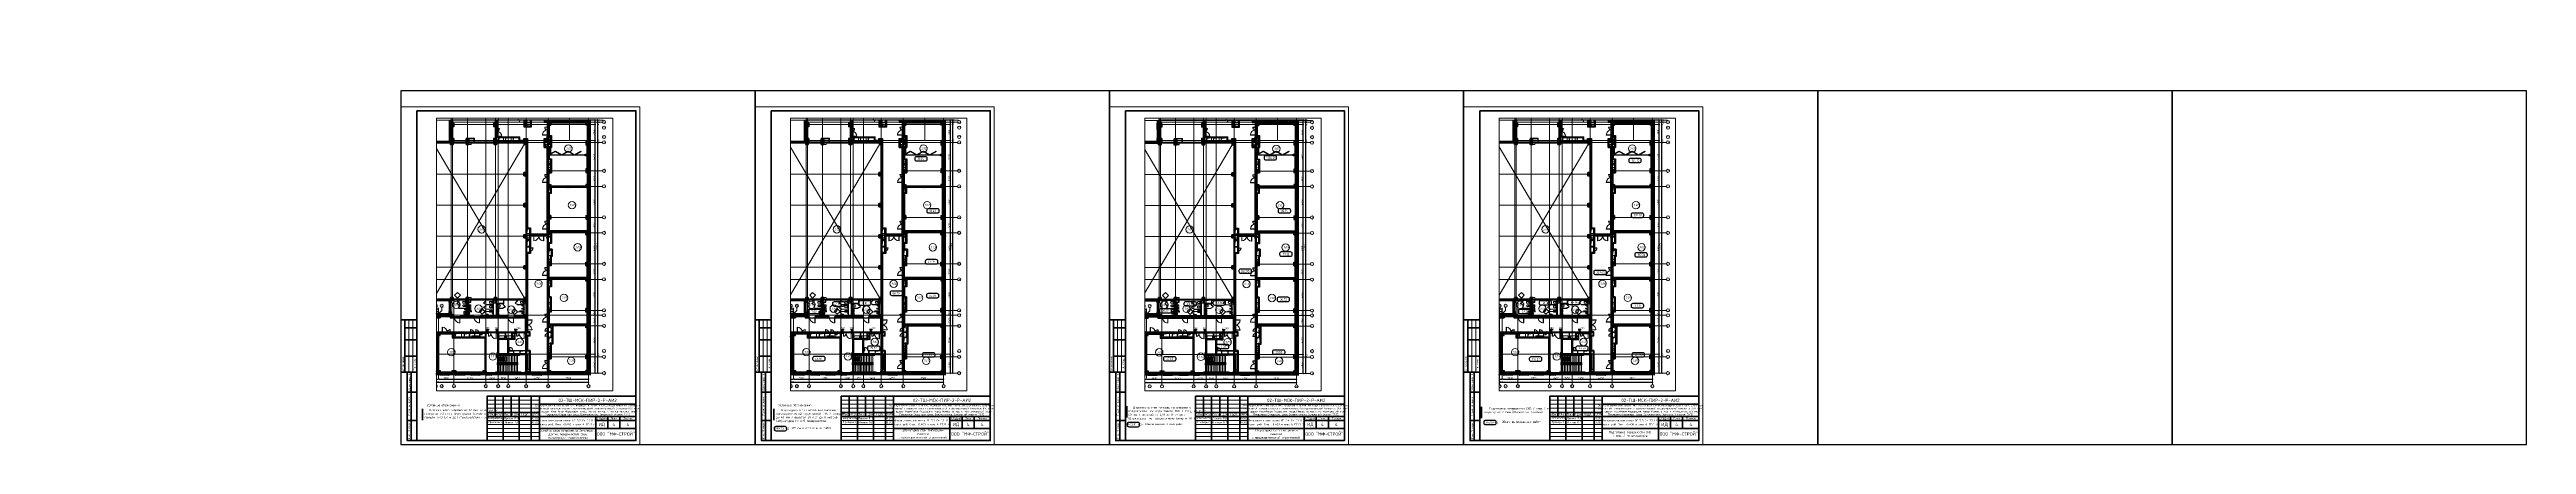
# Paper-space layout '5.n-Ст-Э3-Ш2ч4' of a CAD drawing. Header units: millimetres. Extents: x -436 to 2640, y 0 to 491.
# The model-space entities are those that its viewports show. They can reach past a viewport. Long polylines and large blocks are cut down to what shows.
import ezdxf
from ezdxf.enums import TextEntityAlignment as Align

# ---------------------------------------------------------------- set-up
doc = ezdxf.new("R2018")
doc.units = ezdxf.units.MM
for name, pattern in [('200_ШТРИХ__ш1_п0_6_', [160, 100, -60]), ('200_ШТРИХ_ш1п0_6_', [160, 100, -60]), ('50_200_ШТРИХ_1Т_ш5_п1_п1_', [700, 500, -100, 0, -100]), ('Штрих', [635, 317.5, -317.5]), ('Штрих короткий', [300, 150, -150]), ('Штриховая _2 мм - 1 мм_', [300, 200, -100])]:
    doc.linetypes.add(name, pattern=pattern)
doc.layers.add('0)ВЭ', color=7, linetype='Continuous', lineweight=15, plot=False)
for name, color, linetype, lineweight in [('0-1', 7, 'Continuous', 5), ('0-2', 7, 'Continuous', 9), ('2) ПГП 4м', 4, 'Continuous', 30), ('2.1) ПГП окна 2.8 м', 5, 'Continuous', 30), ('2.1.2) ПГП мини окна 0.9м -', 200, 'Continuous', 53), ('2.2) ПГП двери 2.4 -', 134, 'Continuous', 60), ('2.3) ПГП шлюз 1.8 м-', 140, 'Continuous', 60), ('3) ЖБ 4м', 3, 'Continuous', 30), ('3.1) ЖБ окна 1.2 м', 102, 'Continuous', 30), ('6) Мини окна 0.4 -', 10, 'Continuous', 30), ('Двери', 7, 'Continuous', 9), ('Импосты витража', 7, 'Continuous', 9), ('Импосты витража-1', 7, 'Continuous', 25), ('Каркас_Импост', 7, 'Continuous', 13), ('Каркас_Импост-1', 7, 'Continuous', 9), ('Контуры', 7, 'Continuous', 9), ('Линии', 7, 'Continuous', 9), ('Линии подступенков', 7, 'Continuous', 9), ('Линии свеса', 7, 'Continuous', 9), ('Линии-1', 7, '200_ШТРИХ_ш1п0_6_', 9), ('Линии-2', 7, 'Continuous', 5), ('Марки помещений', 7, 'Continuous', 9), ('Невидимые линии-1', 7, 'Штрих', 9), ('Несущие колонны', 7, 'Continuous', 9), ('Несущие колонны-1', 7, 'Continuous', 35), ('Обобщенные модели', 7, 'Continuous', 9), ('Общие ребра', 7, 'Continuous', 9), ('Ограждение', 7, 'Continuous', 9), ('Ограждение-1', 7, 'Continuous', 25), ('Окна', 7, 'Continuous', 9), ('Оси', 7, 'Continuous', 9), ('Оси-1', 7, 'Continuous', 20), ('Оси-2', 7, '50_200_ШТРИХ_1Т_ш5_п1_п1_', 9), ('Остекление-1', 7, 'Continuous', 9), ('Открывание в плане-1', 7, '200_ШТРИХ__ш1_п0_6_', 9), ('Открывание в плане-2', 7, '200_ШТРИХ_ш1п0_6_', 9), ('Открывание-1', 7, 'Continuous', 9), ('Панель', 7, 'Continuous', 13), ('Перемычка-1', 7, 'Штрих короткий', 9), ('Размеры', 7, 'Continuous', 15), ('Стены', 7, 'Continuous', 9), ('Стены-1', 7, 'Continuous', 13), ('Текстовые примечания', 7, 'Continuous', 9), ('Штриховка разреза-1', 7, 'Continuous', 9), ('Элементы узлов', 7, 'Continuous', 9)]:
    doc.layers.add(name, color=color, linetype=linetype, lineweight=lineweight)
for name, color, linetype, lineweight, true_color in [('Каркас_Импост-2', 7, 'Continuous', 9, 0xaaaaaa), ('Открывание-2', 7, 'Continuous', 9, 0xaaaaaa), ('Панель-1', 7, 'Continuous', 9, 0xaaaaaa), ('Проем-1', 7, 'Continuous', 9, 0xaaaaaa), ('Сантехнические приборы-1', 7, 'Continuous', 9, 0xaaaaaa), ('СТ 1_12', 7, 'Continuous', 90, 0x82a33b), ('СТ-1_1', 7, 'Штриховая _2 мм - 1 мм_', 90, 0x888888), ('Стены-2', 7, 'Continuous', 9, 0xaaaaaa), ('Штриховка разреза-4', 1, 'Continuous', 9, 0xff0000), ('Штриховка разреза-5', 7, 'Continuous', 9, 0x8000ff), ('Элементы узлов-1', 7, 'Continuous', 9, 0x3b3b3b)]:
    doc.layers.add(name, color=color, linetype=linetype, lineweight=lineweight, true_color=true_color)
doc.layers.add('Условные обозначения', color=90, linetype='Continuous')
doc.layers.get('0-2').off()
doc.styles.add('ISOCPEUR_I_1', font='isocpeui.ttf', dxfattribs={"width": 0.85, "height": 2.5})
doc.styles.add('ISOCPEUR_I_2', font='isocpeui.ttf', dxfattribs={"width": 0.85, "height": 2.3})
doc.styles.get("Standard").update_dxf_attribs({"font": 'arial.ttf'})
doc.styles.add('СПДС', font='isocpeur.ttf', dxfattribs={"width": 0.9})
doc.dimstyles.new('Размера А3', dxfattribs={"dimtxt": 200, "dimasz": 100, "dimexe": 70, "dimexo": 100, "dimgap": 20, "dimtad": 1, "dimdec": 0, "dimrnd": 10, "dimzin": 0, "dimdsep": 46, "dimtxsty": 'СПДС', "dimblk": 'ARROWHEAD_6', "dimcen": 1, "dimclrd": 256, "dimclre": 256, "dimclrt": 256, "dimazin": 0, "dimtfac": 1, "dimtdec": 0, "dimtmove": 2, "dimatfit": 3, "dimfxl": 1, "dimtolj": 1, "dimtzin": 0, "dimarcsym": 0})
pattern_1 = [(135, (0, 0), (-35.35534, -35.35534), [])]
pattern_2 = [(45, (0, 0), (-84.85281, 84.85281), [])]
pattern_3 = [(45, (0, 0), (-114.04925, 114.04925), []), (45, (114.05, 0), (-114.04925, 114.04925), [201.612, -40.322, 3.353, -36.97])]
pattern_4 = [(45, (0, 0), (-70.71068, 70.71068), []), (135, (0, 0), (-70.71068, -70.71068), [])]
pattern_5 = [(45, (0, 0), (-85.53659, 85.53659), []), (45, (57.02, 0), (-85.53659, 85.53659), [])]
pattern_6 = [(45, (0, 0), (-35.35534, 35.35534), [])]
pattern_7 = [(45, (430692.084, 425235.447), (-35.35534, 35.35534), [])]

# ---------------------------------------------------------------- blocks, each defined once
blk = doc.blocks.new('*U828')
at = {"lineweight": 0}
blk.add_lwpolyline([(-292, -5), (5, -5), (5, 415), (-292, 415)], close=True, dxfattribs=at)
at = {"color": 0, "linetype": 'Continuous', "lineweight": 50}
blk.add_lwpolyline([(-272, 410), (0, 410), (0, 0), (-272, 0)], close=True, dxfattribs=at)
at = {"lineweight": 35}
for points in [[(-272, 150), (-292, 150)], [(-287, 85), (-287, 150)], [(-272, 140), (-287, 140)], [(-272, 125), (-287, 125)], [(-272, 105), (-287, 105)], [(-272, 85), (-292, 85)], [(-272, 85), (-284, 85), (-284, 0), (-272, 0)], [(-279, 0), (-279, 85)], [(-272, 60), (-284, 60)], [(-185, 35), (-120, 35)], [(-175, 55), (-175, 30)], [(-165, 55), (-165, 0)], [(-155, 55), (-155, 30)], [(-145, 55), (-145, 0)], [(-130, 55), (-130, 0)], [(-120, 55), (-120, 0)], [(-120, 45), (0, 45)], [(-272, 25), (-284, 25)], [(-185, 30), (0, 30)], [(-120, 15), (0, 15)], [(-50, 30), (-50, 0)], [(-50, 25), (0, 25)], [(-35, 30), (-35, 15)], [(-20, 30), (-20, 15)]]:
    blk.add_lwpolyline(points, dxfattribs=at)
at = {"lineweight": 18}
for points in [[(-282, 85), (-282, 150)], [(-277, 85), (-277, 150)], [(-185, 50), (-120, 50)], [(-185, 45), (-120, 45)], [(-185, 40), (-120, 40)], [(-185, 25), (-120, 25)], [(-185, 20), (-120, 20)], [(-185, 15), (-120, 15)], [(-185, 10), (-120, 10)], [(-185, 5), (-120, 5)]]:
    blk.add_lwpolyline(points, dxfattribs=at)
at = {"lineweight": 35}
blk.add_lwpolyline([(-185, 0), (0, 0), (0, 55), (-185, 55)], close=True, dxfattribs=at)
at = {"lineweight": 0}
blk.add_lwpolyline([(0, -5), (5, -5), (5, 0)], dxfattribs=at)
at = {"lineweight": -2, "char_height": 2.5, "attachment_point": 5, "rotation": 90, "style": 'СПДС'}
for s, insert, width in [('Согласовано', (-289.5, 95), 19.991), ('Гл. спец.', (-274.5, 95), 19.991), ('Взам. инв. N', (-281.5, 72.5), 24.991), ('Подл. и дата', (-281.5, 42.5), 34.991), ('Инв. N подл.', (-281.5, 12.5), 24.991)]:
    blk.add_mtext(s, dxfattribs=dict(at, insert=insert, width=width))
at = {"lineweight": -2, "char_height": 2.5, "style": 'СПДС'}
for s, insert, width, attachment_point in [('Изм.', (-180, 32.5), 10, 5), ('Кол.уч.', (-170, 32.5), 10, 5), ('Лист', (-160, 32.5), 10, 5), ('N док.', (-150, 32.5), 10, 5), ('Подп.', (-137.5, 32.5), 15, 5), ('Дата', (-125, 32.5), 10, 5), ('Разработал', (-183.1, 27.5), 17.953, 4), ('Проверил', (-183.1, 22.5), 17.953, 4), ('Стадия', (-42.5, 27.5), 15, 5), ('Лист', (-27.5, 27.5), 15, 5), ('Листов', (-10, 27.5), 20, 5)]:
    blk.add_mtext(s, dxfattribs=dict(at, insert=insert, width=width, attachment_point=attachment_point))
at = {"insert": (-119.3, 44.6), "char_height": 2.2, "attachment_point": 1, "style": 'СПДС'}
blk.add_mtext_dynamic_manual_height_columns('\\pxqc;Общеобразовательная школа №2, входящая в состав Многофункционального комплекса спортивной направленности с соответствующей инфраструктурой (емкостью 850 мест) \\Pпо адресу: Российская Федерация, город Москва, вн.тер. г. муниципальный округ Покровское-Стрешнево, шоссе Волоколамское, земельный участок 71/15', width=118.293, gutter_width=0, heights=[15.2], dxfattribs=at)
at = {"lineweight": 30, "width": 0.9, "flags": 104}
blk.add_attdef('ШАПКА', text='', height=3, dxfattribs=at).set_placement((-135, 281), align=Align.MIDDLE_CENTER)
at = {"style": 'СПДС'}
for tag, height, p in [('ШИФР_ПРОЕКТА', 4, (-60, 50)), ('НАИМЕНОВАНИЕ_ОБЪЕКТА2', 2.5, (-85, 20)), ('НАИМЕНОВАНИЕ_ЧЕРТЕЖА2', 2.5, (-85, 5)), ('НАИМЕНОВАНИЕ_ЧЕРТЕЖА1', 2.5, (-85, 10)), ('НАИМЕНОВАНИЕ_ОБЪЕКТА', 2.5, (-85, 25)), ('ОРГАНИЗАЦИЯ_РАЗРАБОТЧИК1', 4, (-25, 8.1)), ('СТАДИЯ', 4, (-42.5, 20)), ('ЛИСТ_первый', 4, (-27.5, 20)), ('ЛИСТОВ', 4, (-10, 20))]:
    blk.add_attdef(tag, text='', height=height, dxfattribs=at).set_placement(p, align=Align.MIDDLE_CENTER)
for tag, p in [('РАЗРАБОТЧИК', (-164, 27.5)), ('РУК.ГРУППЫ', (-164, 22.5))]:
    blk.add_attdef(tag, text='', height=2.5, dxfattribs=at).set_placement(p, align=Align.MIDDLE_LEFT)
at = {"style": 'СПДС', "width": 0.9}
for p in [(-129.6, 26.4), (-129.6, 21.4)]:
    blk.add_attdef('ДАТА', p, '', height=2.3, dxfattribs=at)
blk = doc.blocks.new('Ось сетки - Круг_Ø6_00__ISO-2_5_0_9K_-16731441-АИ2_03_План отделки стен 3-го этажа _Часть 2_')
at = {"layer": 'Оси-1'}
blk.add_circle((0, 0), 3, dxfattribs=at)
blk = doc.blocks.new('ARROWHEAD_6')
at = {"color": 0, "linetype": 'Continuous'}
for p, q in [((0, 0), (-1, 0)), ((-0.5, -0.5), (0.5, 0.5))]:
    blk.add_line(p, q, dxfattribs=at)
blk = doc.blocks.new('*D5303')
at = {"layer": 'Defpoints', "color": 0, "transparency": 16777216}
for p in [(504092, 424285), (504642, 424212), (504642, 424106)]:
    blk.add_point(p, dxfattribs=at)
at = {"layer": 'Размеры', "lineweight": -2, "transparency": 16777216}
for p, q in [((504092, 424185), (504092, 424036)), ((504192, 424106), (504542, 424106)), ((504642, 424112), (504642, 424036))]:
    blk.add_line(p, q, dxfattribs=at)
at = {"layer": 'Размеры', "lineweight": -2, "transparency": 16777216, "xscale": 100, "yscale": 100, "zscale": 100, "rotation": 180}
blk.add_blockref('ARROWHEAD_6', (504092, 424106), dxfattribs=at)
at = {"layer": 'Размеры', "lineweight": -2, "transparency": 16777216, "xscale": 100, "yscale": 100, "zscale": 100}
blk.add_blockref('ARROWHEAD_6', (504642, 424106), dxfattribs=at)
at = {"layer": 'Размеры', "transparency": 16777216, "insert": (504367, 423481), "char_height": 350, "width": 1.87, "attachment_point": 5, "style": 'СПДС'}
blk.add_mtext('\\A1;550', dxfattribs=at)
blk = doc.blocks.new('*D5304')
at = {"layer": 'Defpoints', "color": 0, "transparency": 16777216}
for p in [(504642, 424212), (505192, 424285), (505192, 424106)]:
    blk.add_point(p, dxfattribs=at)
at = {"layer": 'Размеры', "lineweight": -2, "transparency": 16777216}
for p, q in [((504642, 424112), (504642, 424036)), ((504742, 424106), (505092, 424106)), ((505192, 424185), (505192, 424036))]:
    blk.add_line(p, q, dxfattribs=at)
at = {"layer": 'Размеры', "lineweight": -2, "transparency": 16777216, "xscale": 100, "yscale": 100, "zscale": 100, "rotation": 180}
blk.add_blockref('ARROWHEAD_6', (504642, 424106), dxfattribs=at)
at = {"layer": 'Размеры', "lineweight": -2, "transparency": 16777216, "xscale": 100, "yscale": 100, "zscale": 100}
blk.add_blockref('ARROWHEAD_6', (505192, 424106), dxfattribs=at)
at = {"layer": 'Размеры', "transparency": 16777216, "insert": (504917, 423481), "char_height": 350, "width": 1.87, "attachment_point": 5, "style": 'СПДС'}
blk.add_mtext('\\A1;550', dxfattribs=at)
blk = doc.blocks.new('*D5305')
at = {"layer": 'Defpoints', "color": 0, "transparency": 16777216}
for p in [(505192, 424285), (508192, 424212), (508192, 424106)]:
    blk.add_point(p, dxfattribs=at)
at = {"layer": 'Размеры', "lineweight": -2, "transparency": 16777216}
for p, q in [((505192, 424185), (505192, 424036)), ((505292, 424106), (508092, 424106)), ((508192, 424112), (508192, 424036))]:
    blk.add_line(p, q, dxfattribs=at)
at = {"layer": 'Размеры', "lineweight": -2, "transparency": 16777216, "xscale": 100, "yscale": 100, "zscale": 100, "rotation": 180}
blk.add_blockref('ARROWHEAD_6', (505192, 424106), dxfattribs=at)
at = {"layer": 'Размеры', "lineweight": -2, "transparency": 16777216, "xscale": 100, "yscale": 100, "zscale": 100}
blk.add_blockref('ARROWHEAD_6', (508192, 424106), dxfattribs=at)
at = {"layer": 'Размеры', "transparency": 16777216, "insert": (506692, 424301), "char_height": 350, "width": 2.49, "attachment_point": 5, "style": 'СПДС'}
blk.add_mtext('\\A1;3000', dxfattribs=at)
blk = doc.blocks.new('*D5306')
at = {"layer": 'Defpoints', "color": 0, "transparency": 16777216}
for p in [(508192, 424212), (514342, 424212), (514342, 424106)]:
    blk.add_point(p, dxfattribs=at)
at = {"layer": 'Размеры', "lineweight": -2, "transparency": 16777216}
for p, q in [((508192, 424112), (508192, 424036)), ((508292, 424106), (514242, 424106)), ((514342, 424112), (514342, 424036))]:
    blk.add_line(p, q, dxfattribs=at)
at = {"layer": 'Размеры', "lineweight": -2, "transparency": 16777216, "xscale": 100, "yscale": 100, "zscale": 100, "rotation": 180}
blk.add_blockref('ARROWHEAD_6', (508192, 424106), dxfattribs=at)
at = {"layer": 'Размеры', "lineweight": -2, "transparency": 16777216, "xscale": 100, "yscale": 100, "zscale": 100}
blk.add_blockref('ARROWHEAD_6', (514342, 424106), dxfattribs=at)
at = {"layer": 'Размеры', "transparency": 16777216, "insert": (511267, 424301), "char_height": 350, "width": 2.3, "attachment_point": 5, "style": 'СПДС'}
blk.add_mtext('\\A1;6150', dxfattribs=at)
blk = doc.blocks.new('*D5307')
at = {"layer": 'Defpoints', "color": 0, "transparency": 16777216}
for p in [(514342, 424212), (516742, 424212), (516742, 424106)]:
    blk.add_point(p, dxfattribs=at)
at = {"layer": 'Размеры', "lineweight": -2, "transparency": 16777216}
for p, q in [((514342, 424112), (514342, 424036)), ((514442, 424106), (516642, 424106)), ((516742, 424112), (516742, 424036))]:
    blk.add_line(p, q, dxfattribs=at)
at = {"layer": 'Размеры', "lineweight": -2, "transparency": 16777216, "xscale": 100, "yscale": 100, "zscale": 100, "rotation": 180}
blk.add_blockref('ARROWHEAD_6', (514342, 424106), dxfattribs=at)
at = {"layer": 'Размеры', "lineweight": -2, "transparency": 16777216, "xscale": 100, "yscale": 100, "zscale": 100}
blk.add_blockref('ARROWHEAD_6', (516742, 424106), dxfattribs=at)
at = {"layer": 'Размеры', "transparency": 16777216, "insert": (515542, 424301), "char_height": 350, "width": 2.56, "attachment_point": 5, "style": 'СПДС'}
blk.add_mtext('\\A1;2400', dxfattribs=at)
blk = doc.blocks.new('*D5308')
at = {"layer": 'Defpoints', "color": 0, "transparency": 16777216}
for p in [(516742, 424212), (518692, 424212), (518692, 424106)]:
    blk.add_point(p, dxfattribs=at)
at = {"layer": 'Размеры', "lineweight": -2, "transparency": 16777216}
for p, q in [((516742, 424112), (516742, 424036)), ((516842, 424106), (518592, 424106)), ((518692, 424112), (518692, 424036))]:
    blk.add_line(p, q, dxfattribs=at)
at = {"layer": 'Размеры', "lineweight": -2, "transparency": 16777216, "xscale": 100, "yscale": 100, "zscale": 100, "rotation": 180}
blk.add_blockref('ARROWHEAD_6', (516742, 424106), dxfattribs=at)
at = {"layer": 'Размеры', "lineweight": -2, "transparency": 16777216, "xscale": 100, "yscale": 100, "zscale": 100}
blk.add_blockref('ARROWHEAD_6', (518692, 424106), dxfattribs=at)
at = {"layer": 'Размеры', "transparency": 16777216, "insert": (517717, 424301), "char_height": 350, "width": 2.3, "attachment_point": 5, "style": 'СПДС'}
blk.add_mtext('\\A1;1950', dxfattribs=at)
blk = doc.blocks.new('*D5309')
at = {"layer": 'Defpoints', "color": 0, "transparency": 16777216}
for p in [(518692, 424212), (522142, 424212), (522142, 424106)]:
    blk.add_point(p, dxfattribs=at)
at = {"layer": 'Размеры', "lineweight": -2, "transparency": 16777216}
for p, q in [((518692, 424112), (518692, 424036)), ((518792, 424106), (522042, 424106)), ((522142, 424112), (522142, 424036))]:
    blk.add_line(p, q, dxfattribs=at)
at = {"layer": 'Размеры', "lineweight": -2, "transparency": 16777216, "xscale": 100, "yscale": 100, "zscale": 100, "rotation": 180}
blk.add_blockref('ARROWHEAD_6', (518692, 424106), dxfattribs=at)
at = {"layer": 'Размеры', "lineweight": -2, "transparency": 16777216, "xscale": 100, "yscale": 100, "zscale": 100}
blk.add_blockref('ARROWHEAD_6', (522142, 424106), dxfattribs=at)
at = {"layer": 'Размеры', "transparency": 16777216, "insert": (520417, 424301), "char_height": 350, "width": 2.56, "attachment_point": 5, "style": 'СПДС'}
blk.add_mtext('\\A1;3450', dxfattribs=at)
blk = doc.blocks.new('*D5310')
at = {"layer": 'Defpoints', "color": 0, "transparency": 16777216}
for p in [(522142, 424212), (526392, 424212), (526392, 424106)]:
    blk.add_point(p, dxfattribs=at)
at = {"layer": 'Размеры', "lineweight": -2, "transparency": 16777216}
for p, q in [((522142, 424112), (522142, 424036)), ((522242, 424106), (526292, 424106)), ((526392, 424112), (526392, 424036))]:
    blk.add_line(p, q, dxfattribs=at)
at = {"layer": 'Размеры', "lineweight": -2, "transparency": 16777216, "xscale": 100, "yscale": 100, "zscale": 100, "rotation": 180}
blk.add_blockref('ARROWHEAD_6', (522142, 424106), dxfattribs=at)
at = {"layer": 'Размеры', "lineweight": -2, "transparency": 16777216, "xscale": 100, "yscale": 100, "zscale": 100}
blk.add_blockref('ARROWHEAD_6', (526392, 424106), dxfattribs=at)
at = {"layer": 'Размеры', "transparency": 16777216, "insert": (524267, 424301), "char_height": 350, "width": 2.56, "attachment_point": 5, "style": 'СПДС'}
blk.add_mtext('\\A1;4250', dxfattribs=at)
blk = doc.blocks.new('*D5311')
at = {"layer": 'Defpoints', "color": 0, "transparency": 16777216}
for p in [(526392, 424212), (534192, 424212), (534192, 424106)]:
    blk.add_point(p, dxfattribs=at)
at = {"layer": 'Размеры', "lineweight": -2, "transparency": 16777216}
for p, q in [((526392, 424112), (526392, 424036)), ((526492, 424106), (534092, 424106)), ((534192, 424112), (534192, 424036))]:
    blk.add_line(p, q, dxfattribs=at)
at = {"layer": 'Размеры', "lineweight": -2, "transparency": 16777216, "xscale": 100, "yscale": 100, "zscale": 100, "rotation": 180}
blk.add_blockref('ARROWHEAD_6', (526392, 424106), dxfattribs=at)
at = {"layer": 'Размеры', "lineweight": -2, "transparency": 16777216, "xscale": 100, "yscale": 100, "zscale": 100}
blk.add_blockref('ARROWHEAD_6', (534192, 424106), dxfattribs=at)
at = {"layer": 'Размеры', "transparency": 16777216, "insert": (530292, 424301), "char_height": 350, "width": 2.49, "attachment_point": 5, "style": 'СПДС'}
blk.add_mtext('\\A1;7800', dxfattribs=at)
blk = doc.blocks.new('*D5312')
at = {"layer": 'Defpoints', "color": 0, "transparency": 16777216}
for p in [(430692, 423578), (534192, 423578), (534192, 423472)]:
    blk.add_point(p, dxfattribs=at)
at = {"layer": 'Размеры', "lineweight": -2, "transparency": 16777216}
for p, q in [((430692, 423478), (430692, 423402)), ((430792, 423472), (534092, 423472)), ((534192, 423478), (534192, 423402))]:
    blk.add_line(p, q, dxfattribs=at)
at = {"layer": 'Размеры', "lineweight": -2, "transparency": 16777216, "xscale": 100, "yscale": 100, "zscale": 100, "rotation": 180}
blk.add_blockref('ARROWHEAD_6', (430692, 423472), dxfattribs=at)
at = {"layer": 'Размеры', "lineweight": -2, "transparency": 16777216, "xscale": 100, "yscale": 100, "zscale": 100}
blk.add_blockref('ARROWHEAD_6', (534192, 423472), dxfattribs=at)
at = {"layer": 'Размеры', "transparency": 16777216, "insert": (482442, 423667), "char_height": 350, "width": 3.54, "attachment_point": 5, "style": 'СПДС'}
blk.add_mtext('\\A1;103500', dxfattribs=at)
blk = doc.blocks.new('*D5324')
at = {"layer": 'Defpoints', "color": 0, "transparency": 16777216}
for p in [(501642, 437266), (504642, 437266), (504642, 437160)]:
    blk.add_point(p, dxfattribs=at)
at = {"layer": 'Размеры', "lineweight": -2, "transparency": 16777216}
for p, q in [((501642, 437166), (501642, 437090)), ((501742, 437160), (504542, 437160)), ((504642, 437166), (504642, 437090))]:
    blk.add_line(p, q, dxfattribs=at)
at = {"layer": 'Размеры', "lineweight": -2, "transparency": 16777216, "xscale": 100, "yscale": 100, "zscale": 100, "rotation": 180}
blk.add_blockref('ARROWHEAD_6', (501642, 437160), dxfattribs=at)
at = {"layer": 'Размеры', "lineweight": -2, "transparency": 16777216, "xscale": 100, "yscale": 100, "zscale": 100}
blk.add_blockref('ARROWHEAD_6', (504642, 437160), dxfattribs=at)
at = {"layer": 'Размеры', "transparency": 16777216, "insert": (503142, 437355), "char_height": 350, "width": 2.49, "attachment_point": 5, "style": 'СПДС'}
blk.add_mtext('\\A1;3000', dxfattribs=at)
blk = doc.blocks.new('*D5325')
at = {"layer": 'Defpoints', "color": 0, "transparency": 16777216}
for p in [(504642, 437266), (505192, 437160), (505192, 436700)]:
    blk.add_point(p, dxfattribs=at)
at = {"layer": 'Размеры', "lineweight": -2, "transparency": 16777216}
for p, q in [((504642, 437166), (504642, 437090)), ((504742, 437160), (505092, 437160)), ((505192, 436800), (505192, 437230))]:
    blk.add_line(p, q, dxfattribs=at)
at = {"layer": 'Размеры', "lineweight": -2, "transparency": 16777216, "xscale": 100, "yscale": 100, "zscale": 100, "rotation": 180}
blk.add_blockref('ARROWHEAD_6', (504642, 437160), dxfattribs=at)
at = {"layer": 'Размеры', "lineweight": -2, "transparency": 16777216, "xscale": 100, "yscale": 100, "zscale": 100}
blk.add_blockref('ARROWHEAD_6', (505192, 437160), dxfattribs=at)
at = {"layer": 'Размеры', "transparency": 16777216, "insert": (504917, 437785), "char_height": 350, "width": 1.87, "attachment_point": 5, "style": 'СПДС'}
blk.add_mtext('\\A1;550', dxfattribs=at)
blk = doc.blocks.new('*D5326')
at = {"layer": 'Defpoints', "color": 0, "transparency": 16777216}
for p in [(459092, 437786), (505192, 437680), (505192, 436700)]:
    blk.add_point(p, dxfattribs=at)
at = {"layer": 'Размеры', "lineweight": -2, "transparency": 16777216}
for p, q in [((459092, 437686), (459092, 437610)), ((459192, 437680), (505092, 437680)), ((505192, 436800), (505192, 437750))]:
    blk.add_line(p, q, dxfattribs=at)
at = {"layer": 'Размеры', "lineweight": -2, "transparency": 16777216, "xscale": 100, "yscale": 100, "zscale": 100, "rotation": 180}
blk.add_blockref('ARROWHEAD_6', (459092, 437680), dxfattribs=at)
at = {"layer": 'Размеры', "lineweight": -2, "transparency": 16777216, "xscale": 100, "yscale": 100, "zscale": 100}
blk.add_blockref('ARROWHEAD_6', (505192, 437680), dxfattribs=at)
at = {"layer": 'Размеры', "transparency": 16777216, "insert": (482142, 437875), "char_height": 350, "width": 3, "attachment_point": 5, "style": 'СПДС'}
blk.add_mtext('\\A1;46100', dxfattribs=at)
blk = doc.blocks.new('*D5327')
at = {"layer": 'Defpoints', "color": 0, "transparency": 16777216}
for p in [(535387, 428385), (535493, 428385), (535387, 425235)]:
    blk.add_point(p, dxfattribs=at)
at = {"layer": 'Размеры', "lineweight": -2, "transparency": 16777216}
for p, q in [((535487, 428385), (535563, 428385)), ((535493, 425335), (535493, 428285)), ((535487, 425235), (535563, 425235))]:
    blk.add_line(p, q, dxfattribs=at)
at = {"layer": 'Размеры', "lineweight": -2, "transparency": 16777216, "xscale": 100, "yscale": 100, "zscale": 100}
for p, rotation in [((535493, 428385), 90), ((535493, 425235), 270)]:
    blk.add_blockref('ARROWHEAD_6', p, dxfattribs=dict(at, rotation=rotation))
at = {"layer": 'Размеры', "transparency": 16777216, "insert": (535298, 426810), "char_height": 350, "width": 2.3, "attachment_point": 5, "rotation": 90, "style": 'СПДС'}
blk.add_mtext('\\A1;3150', dxfattribs=at)
blk = doc.blocks.new('*D5328')
at = {"layer": 'Defpoints', "color": 0, "transparency": 16777216}
for p in [(535387, 428885), (535387, 428385), (535493, 428885)]:
    blk.add_point(p, dxfattribs=at)
at = {"layer": 'Размеры', "lineweight": -2, "transparency": 16777216}
for p, q in [((535487, 428885), (535563, 428885)), ((535487, 428385), (535563, 428385)), ((535493, 428485), (535493, 428785))]:
    blk.add_line(p, q, dxfattribs=at)
at = {"layer": 'Размеры', "lineweight": -2, "transparency": 16777216, "xscale": 100, "yscale": 100, "zscale": 100}
for p, rotation in [((535493, 428885), 90), ((535493, 428385), 270)]:
    blk.add_blockref('ARROWHEAD_6', p, dxfattribs=dict(at, rotation=rotation))
at = {"layer": 'Размеры', "transparency": 16777216, "insert": (536118, 428635), "char_height": 350, "width": 1.87, "attachment_point": 5, "rotation": 90, "style": 'СПДС'}
blk.add_mtext('\\A1;500', dxfattribs=at)
blk = doc.blocks.new('*D5329')
at = {"layer": 'Defpoints', "color": 0, "transparency": 16777216}
for p in [(535387, 434385), (535493, 434385), (535387, 428885)]:
    blk.add_point(p, dxfattribs=at)
at = {"layer": 'Размеры', "lineweight": -2, "transparency": 16777216}
for p, q in [((535487, 434385), (535563, 434385)), ((535493, 428985), (535493, 434285)), ((535487, 428885), (535563, 428885))]:
    blk.add_line(p, q, dxfattribs=at)
at = {"layer": 'Размеры', "lineweight": -2, "transparency": 16777216, "xscale": 100, "yscale": 100, "zscale": 100}
for p, rotation in [((535493, 434385), 90), ((535493, 428885), 270)]:
    blk.add_blockref('ARROWHEAD_6', p, dxfattribs=dict(at, rotation=rotation))
at = {"layer": 'Размеры', "transparency": 16777216, "insert": (535298, 431635), "char_height": 350, "width": 2.49, "attachment_point": 5, "rotation": 90, "style": 'СПДС'}
blk.add_mtext('\\A1;5500', dxfattribs=at)
blk = doc.blocks.new('*D5330')
at = {"layer": 'Defpoints', "color": 0, "transparency": 16777216}
for p in [(535387, 436435), (535493, 436435), (535387, 434385)]:
    blk.add_point(p, dxfattribs=at)
at = {"layer": 'Размеры', "lineweight": -2, "transparency": 16777216}
for p, q in [((535487, 436435), (535563, 436435)), ((535493, 434485), (535493, 436335)), ((535487, 434385), (535563, 434385))]:
    blk.add_line(p, q, dxfattribs=at)
at = {"layer": 'Размеры', "lineweight": -2, "transparency": 16777216, "xscale": 100, "yscale": 100, "zscale": 100}
for p, rotation in [((535493, 436435), 90), ((535493, 434385), 270)]:
    blk.add_blockref('ARROWHEAD_6', p, dxfattribs=dict(at, rotation=rotation))
at = {"layer": 'Размеры', "transparency": 16777216, "insert": (535298, 435410), "char_height": 350, "width": 2.49, "attachment_point": 5, "rotation": 90, "style": 'СПДС'}
blk.add_mtext('\\A1;2050', dxfattribs=at)
blk = doc.blocks.new('*D5331')
at = {"layer": 'Defpoints', "color": 0, "transparency": 16777216}
for p in [(535387, 437385), (535387, 436435), (535493, 437385)]:
    blk.add_point(p, dxfattribs=at)
at = {"layer": 'Размеры', "lineweight": -2, "transparency": 16777216}
for p, q in [((535487, 437385), (535563, 437385)), ((535487, 436435), (535563, 436435)), ((535493, 436535), (535493, 437285))]:
    blk.add_line(p, q, dxfattribs=at)
at = {"layer": 'Размеры', "lineweight": -2, "transparency": 16777216, "xscale": 100, "yscale": 100, "zscale": 100}
for p, rotation in [((535493, 437385), 90), ((535493, 436435), 270)]:
    blk.add_blockref('ARROWHEAD_6', p, dxfattribs=dict(at, rotation=rotation))
at = {"layer": 'Размеры', "transparency": 16777216, "insert": (535298, 436910), "char_height": 350, "width": 1.87, "attachment_point": 5, "rotation": 90, "style": 'СПДС'}
blk.add_mtext('\\A1;950', dxfattribs=at)
blk = doc.blocks.new('*D5332')
at = {"layer": 'Defpoints', "color": 0, "transparency": 16777216}
for p in [(535387, 443385), (535493, 443385), (535387, 437385)]:
    blk.add_point(p, dxfattribs=at)
at = {"layer": 'Размеры', "lineweight": -2, "transparency": 16777216}
for p, q in [((535487, 443385), (535563, 443385)), ((535493, 437485), (535493, 443285)), ((535487, 437385), (535563, 437385))]:
    blk.add_line(p, q, dxfattribs=at)
at = {"layer": 'Размеры', "lineweight": -2, "transparency": 16777216, "xscale": 100, "yscale": 100, "zscale": 100}
for p, rotation in [((535493, 443385), 90), ((535493, 437385), 270)]:
    blk.add_blockref('ARROWHEAD_6', p, dxfattribs=dict(at, rotation=rotation))
at = {"layer": 'Размеры', "transparency": 16777216, "insert": (535298, 440385), "char_height": 350, "width": 2.49, "attachment_point": 5, "rotation": 90, "style": 'СПДС'}
blk.add_mtext('\\A1;6000', dxfattribs=at)
blk = doc.blocks.new('*D5333')
at = {"layer": 'Defpoints', "color": 0, "transparency": 16777216}
for p in [(535387, 446385), (535493, 446385), (535387, 443385)]:
    blk.add_point(p, dxfattribs=at)
at = {"layer": 'Размеры', "lineweight": -2, "transparency": 16777216}
for p, q in [((535487, 446385), (535563, 446385)), ((535493, 443485), (535493, 446285)), ((535487, 443385), (535563, 443385))]:
    blk.add_line(p, q, dxfattribs=at)
at = {"layer": 'Размеры', "lineweight": -2, "transparency": 16777216, "xscale": 100, "yscale": 100, "zscale": 100}
for p, rotation in [((535493, 446385), 90), ((535493, 443385), 270)]:
    blk.add_blockref('ARROWHEAD_6', p, dxfattribs=dict(at, rotation=rotation))
at = {"layer": 'Размеры', "transparency": 16777216, "insert": (535298, 444885), "char_height": 350, "width": 2.49, "attachment_point": 5, "rotation": 90, "style": 'СПДС'}
blk.add_mtext('\\A1;3000', dxfattribs=at)
blk = doc.blocks.new('*D5334')
at = {"layer": 'Defpoints', "color": 0, "transparency": 16777216}
for p in [(535387, 452385), (535493, 452385), (535387, 446385)]:
    blk.add_point(p, dxfattribs=at)
at = {"layer": 'Размеры', "lineweight": -2, "transparency": 16777216}
for p, q in [((535487, 452385), (535563, 452385)), ((535493, 446485), (535493, 452285)), ((535487, 446385), (535563, 446385))]:
    blk.add_line(p, q, dxfattribs=at)
at = {"layer": 'Размеры', "lineweight": -2, "transparency": 16777216, "xscale": 100, "yscale": 100, "zscale": 100}
for p, rotation in [((535493, 452385), 90), ((535493, 446385), 270)]:
    blk.add_blockref('ARROWHEAD_6', p, dxfattribs=dict(at, rotation=rotation))
at = {"layer": 'Размеры', "transparency": 16777216, "insert": (535298, 449385), "char_height": 350, "width": 2.49, "attachment_point": 5, "rotation": 90, "style": 'СПДС'}
blk.add_mtext('\\A1;6000', dxfattribs=at)
blk = doc.blocks.new('*D5335')
at = {"layer": 'Defpoints', "color": 0, "transparency": 16777216}
for p in [(535387, 455385), (535493, 455385), (535387, 452385)]:
    blk.add_point(p, dxfattribs=at)
at = {"layer": 'Размеры', "lineweight": -2, "transparency": 16777216}
for p, q in [((535487, 455385), (535563, 455385)), ((535493, 452485), (535493, 455285)), ((535487, 452385), (535563, 452385))]:
    blk.add_line(p, q, dxfattribs=at)
at = {"layer": 'Размеры', "lineweight": -2, "transparency": 16777216, "xscale": 100, "yscale": 100, "zscale": 100}
for p, rotation in [((535493, 455385), 90), ((535493, 452385), 270)]:
    blk.add_blockref('ARROWHEAD_6', p, dxfattribs=dict(at, rotation=rotation))
at = {"layer": 'Размеры', "transparency": 16777216, "insert": (535298, 453885), "char_height": 350, "width": 2.49, "attachment_point": 5, "rotation": 90, "style": 'СПДС'}
blk.add_mtext('\\A1;3000', dxfattribs=at)
blk = doc.blocks.new('*D5336')
at = {"layer": 'Defpoints', "color": 0, "transparency": 16777216}
for p in [(535387, 461385), (535493, 461385), (535387, 455385)]:
    blk.add_point(p, dxfattribs=at)
at = {"layer": 'Размеры', "lineweight": -2, "transparency": 16777216}
for p, q in [((535487, 461385), (535563, 461385)), ((535493, 455485), (535493, 461285)), ((535487, 455385), (535563, 455385))]:
    blk.add_line(p, q, dxfattribs=at)
at = {"layer": 'Размеры', "lineweight": -2, "transparency": 16777216, "xscale": 100, "yscale": 100, "zscale": 100}
for p, rotation in [((535493, 461385), 90), ((535493, 455385), 270)]:
    blk.add_blockref('ARROWHEAD_6', p, dxfattribs=dict(at, rotation=rotation))
at = {"layer": 'Размеры', "transparency": 16777216, "insert": (535298, 458385), "char_height": 350, "width": 2.49, "attachment_point": 5, "rotation": 90, "style": 'СПДС'}
blk.add_mtext('\\A1;6000', dxfattribs=at)
blk = doc.blocks.new('*D5337')
at = {"layer": 'Defpoints', "color": 0, "transparency": 16777216}
for p in [(535387, 464385), (535493, 464385), (535387, 461385)]:
    blk.add_point(p, dxfattribs=at)
at = {"layer": 'Размеры', "lineweight": -2, "transparency": 16777216}
for p, q in [((535487, 464385), (535563, 464385)), ((535487, 461385), (535563, 461385)), ((535493, 461485), (535493, 464285))]:
    blk.add_line(p, q, dxfattribs=at)
at = {"layer": 'Размеры', "lineweight": -2, "transparency": 16777216, "xscale": 100, "yscale": 100, "zscale": 100}
for p, rotation in [((535493, 464385), 90), ((535493, 461385), 270)]:
    blk.add_blockref('ARROWHEAD_6', p, dxfattribs=dict(at, rotation=rotation))
at = {"layer": 'Размеры', "transparency": 16777216, "insert": (535298, 462885), "char_height": 350, "width": 2.49, "attachment_point": 5, "rotation": 90, "style": 'СПДС'}
blk.add_mtext('\\A1;3000', dxfattribs=at)
blk = doc.blocks.new('*D5338')
at = {"layer": 'Defpoints', "color": 0, "transparency": 16777216}
for p in [(535387, 469885), (535493, 469885), (535387, 464385)]:
    blk.add_point(p, dxfattribs=at)
at = {"layer": 'Размеры', "lineweight": -2, "transparency": 16777216}
for p, q in [((535487, 469885), (535563, 469885)), ((535493, 464485), (535493, 469785)), ((535487, 464385), (535563, 464385))]:
    blk.add_line(p, q, dxfattribs=at)
at = {"layer": 'Размеры', "lineweight": -2, "transparency": 16777216, "xscale": 100, "yscale": 100, "zscale": 100}
for p, rotation in [((535493, 469885), 90), ((535493, 464385), 270)]:
    blk.add_blockref('ARROWHEAD_6', p, dxfattribs=dict(at, rotation=rotation))
at = {"layer": 'Размеры', "transparency": 16777216, "insert": (535298, 467135), "char_height": 350, "width": 2.49, "attachment_point": 5, "rotation": 90, "style": 'СПДС'}
blk.add_mtext('\\A1;5500', dxfattribs=at)
blk = doc.blocks.new('*D5339')
at = {"layer": 'Defpoints', "color": 0, "transparency": 16777216}
for p in [(535387, 470285), (535387, 469885), (535493, 470285)]:
    blk.add_point(p, dxfattribs=at)
at = {"layer": 'Размеры', "lineweight": -2, "transparency": 16777216}
for p, q in [((535487, 470285), (535563, 470285)), ((535487, 469885), (535563, 469885)), ((535493, 469985), (535493, 470185))]:
    blk.add_line(p, q, dxfattribs=at)
at = {"layer": 'Размеры', "lineweight": -2, "transparency": 16777216, "xscale": 100, "yscale": 100, "zscale": 100}
for p, rotation in [((535493, 470285), 90), ((535493, 469885), 270)]:
    blk.add_blockref('ARROWHEAD_6', p, dxfattribs=dict(at, rotation=rotation))
at = {"layer": 'Размеры', "transparency": 16777216, "insert": (536118, 470085), "char_height": 350, "width": 1.94, "attachment_point": 5, "rotation": 90, "style": 'СПДС'}
blk.add_mtext('\\A1;400', dxfattribs=at)
blk = doc.blocks.new('*D5340')
at = {"layer": 'Defpoints', "color": 0, "transparency": 16777216}
for p in [(535387, 473385), (535387, 470285), (535493, 473385)]:
    blk.add_point(p, dxfattribs=at)
at = {"layer": 'Размеры', "lineweight": -2, "transparency": 16777216}
for p, q in [((535487, 473385), (535563, 473385)), ((535487, 470285), (535563, 470285)), ((535493, 470385), (535493, 473285))]:
    blk.add_line(p, q, dxfattribs=at)
at = {"layer": 'Размеры', "lineweight": -2, "transparency": 16777216, "xscale": 100, "yscale": 100, "zscale": 100}
for p, rotation in [((535493, 473385), 90), ((535493, 470285), 270)]:
    blk.add_blockref('ARROWHEAD_6', p, dxfattribs=dict(at, rotation=rotation))
at = {"layer": 'Размеры', "transparency": 16777216, "insert": (535298, 471835), "char_height": 350, "width": 2.3, "attachment_point": 5, "rotation": 90, "style": 'СПДС'}
blk.add_mtext('\\A1;3100', dxfattribs=at)
blk = doc.blocks.new('*D5341')
at = {"layer": 'Defpoints', "color": 0, "transparency": 16777216}
for p in [(535387, 473835), (535387, 473385), (535493, 473835)]:
    blk.add_point(p, dxfattribs=at)
at = {"layer": 'Размеры', "lineweight": -2, "transparency": 16777216}
for p, q in [((535487, 473835), (535563, 473835)), ((535487, 473385), (535563, 473385)), ((535493, 473485), (535493, 473735))]:
    blk.add_line(p, q, dxfattribs=at)
at = {"layer": 'Размеры', "lineweight": -2, "transparency": 16777216, "xscale": 100, "yscale": 100, "zscale": 100}
for p, rotation in [((535493, 473835), 90), ((535493, 473385), 270)]:
    blk.add_blockref('ARROWHEAD_6', p, dxfattribs=dict(at, rotation=rotation))
at = {"layer": 'Размеры', "transparency": 16777216, "insert": (536118, 473610), "char_height": 350, "width": 1.94, "attachment_point": 5, "rotation": 90, "style": 'СПДС'}
blk.add_mtext('\\A1;450', dxfattribs=at)
blk = doc.blocks.new('*D5342')
at = {"layer": 'Defpoints', "color": 0, "transparency": 16777216}
for p in [(535387, 474285), (535493, 474285), (535387, 473835)]:
    blk.add_point(p, dxfattribs=at)
at = {"layer": 'Размеры', "lineweight": -2, "transparency": 16777216}
for p, q in [((535487, 474285), (535563, 474285)), ((535493, 473935), (535493, 474185)), ((535487, 473835), (535563, 473835))]:
    blk.add_line(p, q, dxfattribs=at)
at = {"layer": 'Размеры', "lineweight": -2, "transparency": 16777216, "xscale": 100, "yscale": 100, "zscale": 100}
for p, rotation in [((535493, 474285), 90), ((535493, 473835), 270)]:
    blk.add_blockref('ARROWHEAD_6', p, dxfattribs=dict(at, rotation=rotation))
at = {"layer": 'Размеры', "transparency": 16777216, "insert": (536118, 474060), "char_height": 350, "width": 1.94, "attachment_point": 5, "rotation": 90, "style": 'СПДС'}
blk.add_mtext('\\A1;450', dxfattribs=at)
blk = doc.blocks.new('*D5343')
at = {"layer": 'Defpoints', "color": 0, "transparency": 16777216}
for p in [(535630, 474285), (535998, 474285), (535892, 425235)]:
    blk.add_point(p, dxfattribs=at)
at = {"layer": 'Размеры', "lineweight": -2, "transparency": 16777216}
for p, q in [((535730, 474285), (536068, 474285)), ((535998, 425335), (535998, 474185)), ((535992, 425235), (536068, 425235))]:
    blk.add_line(p, q, dxfattribs=at)
at = {"layer": 'Размеры', "lineweight": -2, "transparency": 16777216, "xscale": 100, "yscale": 100, "zscale": 100}
for p, rotation in [((535998, 474285), 90), ((535998, 425235), 270)]:
    blk.add_blockref('ARROWHEAD_6', p, dxfattribs=dict(at, rotation=rotation))
at = {"layer": 'Размеры', "transparency": 16777216, "insert": (535803, 449760), "char_height": 350, "width": 3.19, "attachment_point": 5, "rotation": 90, "style": 'СПДС'}
blk.add_mtext('\\A1;49050', dxfattribs=at)
blk = doc.blocks.new('*D5368')
at = {"layer": 'Defpoints', "color": 0, "transparency": 16777216}
for p in [(520042, 433147), (520242, 433716), (520242, 433143)]:
    blk.add_point(p, dxfattribs=at)
at = {"layer": 'Размеры', "lineweight": -2, "transparency": 16777216}
for p, q in [((519942, 433716), (519842, 433716)), ((520042, 433247), (520042, 433786)), ((520042, 433716), (520242, 433716)), ((520242, 433243), (520242, 433786)), ((520342, 433716), (520442, 433716))]:
    blk.add_line(p, q, dxfattribs=at)
at = {"layer": 'Размеры', "lineweight": -2, "transparency": 16777216, "xscale": 100, "yscale": 100, "zscale": 100}
blk.add_blockref('ARROWHEAD_6', (520042, 433716), dxfattribs=at)
at = {"layer": 'Размеры', "lineweight": -2, "transparency": 16777216, "xscale": 100, "yscale": 100, "zscale": 100, "rotation": 180}
blk.add_blockref('ARROWHEAD_6', (520242, 433716), dxfattribs=at)
at = {"layer": 'Размеры', "transparency": 16777216, "insert": (520274, 434109), "char_height": 350, "width": 1.87, "attachment_point": 1, "line_spacing_factor": 1.149209, "style": 'СПДС'}
blk.add_mtext('\\A1;200', dxfattribs=at)
blk = doc.blocks.new('*D5369')
at = {"layer": 'Defpoints', "color": 0, "transparency": 16777216}
for p in [(514592, 433147), (514792, 433716), (514792, 433143)]:
    blk.add_point(p, dxfattribs=at)
at = {"layer": 'Размеры', "lineweight": -2, "transparency": 16777216}
for p, q in [((514492, 433716), (514392, 433716)), ((514592, 433247), (514592, 433786)), ((514592, 433716), (514792, 433716)), ((514792, 433243), (514792, 433786)), ((514892, 433716), (514992, 433716))]:
    blk.add_line(p, q, dxfattribs=at)
at = {"layer": 'Размеры', "lineweight": -2, "transparency": 16777216, "xscale": 100, "yscale": 100, "zscale": 100}
blk.add_blockref('ARROWHEAD_6', (514592, 433716), dxfattribs=at)
at = {"layer": 'Размеры', "lineweight": -2, "transparency": 16777216, "xscale": 100, "yscale": 100, "zscale": 100, "rotation": 180}
blk.add_blockref('ARROWHEAD_6', (514792, 433716), dxfattribs=at)
at = {"layer": 'Размеры', "transparency": 16777216, "insert": (514692, 433991), "char_height": 350, "width": 1.87, "attachment_point": 5, "style": 'СПДС'}
blk.add_mtext('\\A1;200', dxfattribs=at)
blk = doc.blocks.new('*D5370')
at = {"layer": 'Defpoints', "color": 0, "transparency": 16777216}
for p in [(516392, 433143), (516592, 433716), (516592, 433147)]:
    blk.add_point(p, dxfattribs=at)
at = {"layer": 'Размеры', "lineweight": -2, "transparency": 16777216}
for p, q in [((516292, 433716), (516192, 433716)), ((516392, 433243), (516392, 433786)), ((516392, 433716), (516592, 433716)), ((516592, 433247), (516592, 433786)), ((516692, 433716), (516792, 433716))]:
    blk.add_line(p, q, dxfattribs=at)
at = {"layer": 'Размеры', "lineweight": -2, "transparency": 16777216, "xscale": 100, "yscale": 100, "zscale": 100}
blk.add_blockref('ARROWHEAD_6', (516392, 433716), dxfattribs=at)
at = {"layer": 'Размеры', "lineweight": -2, "transparency": 16777216, "xscale": 100, "yscale": 100, "zscale": 100, "rotation": 180}
blk.add_blockref('ARROWHEAD_6', (516592, 433716), dxfattribs=at)
at = {"layer": 'Размеры', "transparency": 16777216, "insert": (516492, 433991), "char_height": 350, "width": 1.87, "attachment_point": 5, "style": 'СПДС'}
blk.add_mtext('\\A1;200', dxfattribs=at)
blk = doc.blocks.new('BSC_Колонна _Прямоугольная - 600х600-25984397-АИ2_03_План отделки стен 3-го этажа _Часть 2_')
at = {"layer": 'Несущие колонны'}
h = blk.add_hatch(dxfattribs=at)
h.set_pattern_fill('FP_12', color=256, style=0, pattern_type=2)
h.set_pattern_definition([(45, (-73400, -44450), (-114.04925, 114.04925), []), (45, (-73285.95, -44450), (-114.04925, 114.04925), [201.613, -40.323, 3.353, -36.97])])
h.paths.add_polyline_path([(-300, -300), (300, -300), (300, 300), (-300, 300)], flags=0)
at = {"layer": 'Несущие колонны-1'}
for p, q in [((300, 300), (-300, 300)), ((-300, 300), (-300, -300)), ((300, -300), (300, 300)), ((-300, -300), (300, -300))]:
    blk.add_line(p, q, dxfattribs=at)
blk = doc.blocks.new('BSC_Колонна _Прямоугольная - 500х500-25642906-АИ2_03_План отделки стен 3-го этажа _Часть 2_')
at = {"layer": 'Несущие колонны'}
h = blk.add_hatch(dxfattribs=at)
h.set_pattern_fill('FP_13', color=256, style=0, pattern_type=2)
h.set_pattern_definition([(45, (-91350, -44500), (-114.04925, 114.04925), []), (45, (-91235.95, -44500), (-114.04925, 114.04925), [201.613, -40.323, 3.353, -36.97])])
h.paths.add_polyline_path([(-250, -250), (250, -250), (250, 250), (-250, 250)], flags=0)
at = {"layer": 'Несущие колонны-1'}
for p, q in [((250, 250), (-250, 250)), ((-250, 250), (-250, -250)), ((250, -250), (250, 250)), ((-250, -250), (250, -250))]:
    blk.add_line(p, q, dxfattribs=at)
blk = doc.blocks.new('BSC_Колонна _Прямоугольная - 500х500-V7-АИ2_03_План отделки стен 3-го этажа _Часть 2_')
at = {"layer": 'Несущие колонны'}
h = blk.add_hatch(dxfattribs=at)
h.set_pattern_fill('FP_14', color=256, style=0, pattern_type=2)
h.set_pattern_definition([(45, (-91350, -14400), (-114.04925, 114.04925), []), (45, (-91235.95, -14400), (-114.04925, 114.04925), [201.613, -40.323, 3.353, -36.97])])
h.paths.add_polyline_path([(-250, -250), (250, -250), (250, 250), (-250, 250)], flags=0)
at = {"layer": 'Несущие колонны-1'}
for p, q in [((250, 250), (-250, 250)), ((-250, 250), (-250, -250)), ((250, -250), (250, 250)), ((-250, -250), (250, -250))]:
    blk.add_line(p, q, dxfattribs=at)
blk = doc.blocks.new('BSC_Колонна _Прямоугольная - 600х600-V8-АИ2_03_План отделки стен 3-го этажа _Часть 2_')
at = {"layer": 'Несущие колонны'}
h = blk.add_hatch(dxfattribs=at)
h.set_pattern_fill('FP_15', color=256, style=0, pattern_type=2)
h.set_pattern_definition([(315, (-38500, 73400), (114.04925, 114.04925), []), (315, (-38500, 73285.95), (114.04925, 114.04925), [201.613, -40.323, 3.353, -36.97])])
h.paths.add_polyline_path([(-300, 300), (-300, -300), (300, -300), (300, 300), (-133, 300)], flags=0)
at = {"layer": 'Несущие колонны-1'}
for p, q in [((300, 300), (-300, 300)), ((-300, 300), (-300, -300)), ((300, -300), (300, 300)), ((-300, -300), (300, -300))]:
    blk.add_line(p, q, dxfattribs=at)
blk = doc.blocks.new('BSC_Колонна _Прямоугольная - 600х600-V9-АИ2_03_План отделки стен 3-го этажа _Часть 2_')
at = {"layer": 'Несущие колонны'}
h = blk.add_hatch(dxfattribs=at)
h.set_pattern_fill('FP_16', color=256, style=0, pattern_type=2)
h.set_pattern_definition([(45, (-73400, -32500), (-114.04925, 114.04925), []), (45, (-73285.95, -32500), (-114.04925, 114.04925), [201.613, -40.323, 3.353, -36.97])])
h.paths.add_polyline_path([(-300, -300), (300, -300), (300, 300), (-300, 300)], flags=0)
at = {"layer": 'Несущие колонны-1'}
for p, q in [((300, 300), (-300, 300)), ((-300, 300), (-300, -300)), ((300, -300), (300, 300)), ((-300, -300), (300, -300))]:
    blk.add_line(p, q, dxfattribs=at)
blk = doc.blocks.new('BSC_Колонна _Прямоугольная - 600х600-V10-АИ2_03_План отделки стен 3-го этажа _Часть 2_')
at = {"layer": 'Несущие колонны'}
h = blk.add_hatch(dxfattribs=at)
h.set_pattern_fill('FP_17', color=256, style=0, pattern_type=2)
h.set_pattern_definition([(45, (-73400, -26500), (-114.04925, 114.04925), []), (45, (-73285.95, -26500), (-114.04925, 114.04925), [201.613, -40.323, 3.353, -36.97])])
h.paths.add_polyline_path([(-300, -300), (300, -300), (300, 300), (-300, 300)], flags=0)
at = {"layer": 'Несущие колонны-1'}
for p, q in [((300, 300), (-300, 300)), ((-300, 300), (-300, -300)), ((300, -300), (300, 300)), ((-300, -300), (300, -300))]:
    blk.add_line(p, q, dxfattribs=at)
blk = doc.blocks.new('BSC_Колонна _Прямоугольная - 600х600-V11-АИ2_03_План отделки стен 3-го этажа _Часть 2_')
at = {"layer": 'Несущие колонны'}
h = blk.add_hatch(dxfattribs=at)
h.set_pattern_fill('FP_18', color=256, style=0, pattern_type=2)
h.set_pattern_definition([(45, (-73400, -20500), (-114.04925, 114.04925), []), (45, (-73285.95, -20500), (-114.04925, 114.04925), [201.613, -40.323, 3.353, -36.97])])
h.paths.add_polyline_path([(-300, -300), (300, -300), (300, 300), (-300, 300)], flags=0)
at = {"layer": 'Несущие колонны-1'}
for p, q in [((300, 300), (-300, 300)), ((-300, 300), (-300, -300)), ((300, -300), (300, 300)), ((-300, -300), (300, -300))]:
    blk.add_line(p, q, dxfattribs=at)
blk = doc.blocks.new('BSC_Колонна _Прямоугольная - 600х600-26981669-АИ2_03_План отделки стен 3-го этажа _Часть 2_')
at = {"layer": 'Несущие колонны'}
h = blk.add_hatch(dxfattribs=at)
h.set_pattern_fill('FP_19', color=256, style=0, pattern_type=2)
h.set_pattern_definition([(45, (-91300, -38500), (-114.04925, 114.04925), []), (45, (-91185.95, -38500), (-114.04925, 114.04925), [201.613, -40.323, 3.353, -36.97])])
h.paths.add_polyline_path([(-295, -300), (300, -300), (300, 300), (-300, 300), (-300, -300)], flags=0)
at = {"layer": 'Несущие колонны-1'}
for p, q in [((300, 300), (-300, 300)), ((-300, 300), (-300, -300)), ((300, -300), (300, 300)), ((-300, -300), (300, -300))]:
    blk.add_line(p, q, dxfattribs=at)
blk = doc.blocks.new('BSC_Колонна _Прямоугольная - 600х600-V12-АИ2_03_План отделки стен 3-го этажа _Часть 2_')
at = {"layer": 'Несущие колонны'}
h = blk.add_hatch(dxfattribs=at)
h.set_pattern_fill('FP_20', color=256, style=0, pattern_type=2)
h.set_pattern_definition([(45, (-91300, -32500), (-114.04925, 114.04925), []), (45, (-91185.95, -32500), (-114.04925, 114.04925), [201.613, -40.323, 3.353, -36.97])])
h.paths.add_polyline_path([(-300, -300), (300, -300), (300, 300), (-300, 300)], flags=0)
at = {"layer": 'Несущие колонны-1'}
for p, q in [((300, 300), (-300, 300)), ((-300, 300), (-300, -300)), ((300, -300), (300, 300)), ((-300, -300), (300, -300))]:
    blk.add_line(p, q, dxfattribs=at)
blk = doc.blocks.new('BSC_Колонна _Прямоугольная - 600х600-V13-АИ2_03_План отделки стен 3-го этажа _Часть 2_')
at = {"layer": 'Несущие колонны'}
h = blk.add_hatch(dxfattribs=at)
h.set_pattern_fill('FP_21', color=256, style=0, pattern_type=2)
h.set_pattern_definition([(45, (-91300, -26500), (-114.04925, 114.04925), []), (45, (-91185.95, -26500), (-114.04925, 114.04925), [201.613, -40.323, 3.353, -36.97])])
h.paths.add_polyline_path([(-300, -300), (300, -300), (300, 300), (-300, 300)], flags=0)
at = {"layer": 'Несущие колонны-1'}
for p, q in [((300, 300), (-300, 300)), ((-300, 300), (-300, -300)), ((300, -300), (300, 300)), ((-300, -300), (300, -300))]:
    blk.add_line(p, q, dxfattribs=at)
blk = doc.blocks.new('BSC_Колонна _Прямоугольная - 600х600-V14-АИ2_03_План отделки стен 3-го этажа _Часть 2_')
at = {"layer": 'Несущие колонны'}
h = blk.add_hatch(dxfattribs=at)
h.set_pattern_fill('FP_22', color=256, style=0, pattern_type=2)
h.set_pattern_definition([(45, (-91300, -20500), (-114.04925, 114.04925), []), (45, (-91185.95, -20500), (-114.04925, 114.04925), [201.613, -40.323, 3.353, -36.97])])
h.paths.add_polyline_path([(-300, -300), (300, -300), (300, 300), (-300, 300)], flags=0)
at = {"layer": 'Несущие колонны-1'}
for p, q in [((300, 300), (-300, 300)), ((-300, 300), (-300, -300)), ((300, -300), (300, 300)), ((-300, -300), (300, -300))]:
    blk.add_line(p, q, dxfattribs=at)
blk = doc.blocks.new('BSC_Колонна _Прямоугольная - 500х500-V15-АИ2_03_План отделки стен 3-го этажа _Часть 2_')
at = {"layer": 'Несущие колонны'}
h = blk.add_hatch(dxfattribs=at)
h.set_pattern_fill('FP_23', color=256, style=0, pattern_type=2)
h.set_pattern_definition([(45, (-80100, -44500), (-114.04925, 114.04925), []), (45, (-79985.95, -44500), (-114.04925, 114.04925), [201.613, -40.323, 3.353, -36.97])])
h.paths.add_polyline_path([(-250, -250), (250, -250), (250, 250), (-250, 250)], flags=0)
at = {"layer": 'Несущие колонны-1'}
for p, q in [((250, 250), (-250, 250)), ((-250, 250), (-250, -250)), ((250, -250), (250, 250)), ((-250, -250), (250, -250))]:
    blk.add_line(p, q, dxfattribs=at)
blk = doc.blocks.new('BSC_Колонна _Прямоугольная - 500х500-V16-АИ2_03_План отделки стен 3-го этажа _Часть 2_')
at = {"layer": 'Несущие колонны'}
h = blk.add_hatch(dxfattribs=at)
h.set_pattern_fill('FP_24', color=256, style=0, pattern_type=2)
h.set_pattern_definition([(45, (-85500, -44500), (-114.04925, 114.04925), []), (45, (-85385.95, -44500), (-114.04925, 114.04925), [201.613, -40.323, 3.353, -36.97])])
h.paths.add_polyline_path([(-250, -250), (250, -250), (250, 250), (-250, 250)], flags=0)
at = {"layer": 'Несущие колонны-1'}
for p, q in [((250, 250), (-250, 250)), ((-250, 250), (-250, -250)), ((250, -250), (250, 250)), ((-250, -250), (250, -250))]:
    blk.add_line(p, q, dxfattribs=at)
blk = doc.blocks.new('BSC_Колонна _Прямоугольная - 500х500-V17-АИ2_03_План отделки стен 3-го этажа _Часть 2_')
at = {"layer": 'Несущие колонны'}
h = blk.add_hatch(dxfattribs=at)
h.set_pattern_fill('FP_25', color=256, style=0, pattern_type=2)
h.set_pattern_definition([(45, (-80100, -14400), (-114.04925, 114.04925), []), (45, (-79985.95, -14400), (-114.04925, 114.04925), [201.613, -40.323, 3.353, -36.97])])
h.paths.add_polyline_path([(-250, -250), (250, -250), (250, 250), (-250, 250), (-250, -59)], flags=0)
at = {"layer": 'Несущие колонны-1'}
for p, q in [((250, 250), (-250, 250)), ((-250, 250), (-250, -250)), ((250, -250), (250, 250)), ((-250, -250), (250, -250))]:
    blk.add_line(p, q, dxfattribs=at)
blk = doc.blocks.new('BSC_Колонна _Прямоугольная - 500х500-V18-АИ2_03_План отделки стен 3-го этажа _Часть 2_')
at = {"layer": 'Несущие колонны'}
h = blk.add_hatch(dxfattribs=at)
h.set_pattern_fill('FP_26', color=256, style=0, pattern_type=2)
h.set_pattern_definition([(45, (-85500, -14400), (-114.04925, 114.04925), []), (45, (-85385.95, -14400), (-114.04925, 114.04925), [201.613, -40.323, 3.353, -36.97])])
h.paths.add_polyline_path([(-87, -250), (250, -250), (250, 250), (-250, 250), (-250, -250)], flags=0)
at = {"layer": 'Несущие колонны-1'}
for p, q in [((250, 250), (-250, 250)), ((-250, 250), (-250, -250)), ((250, -250), (250, 250)), ((-250, -250), (250, -250))]:
    blk.add_line(p, q, dxfattribs=at)
blk = doc.blocks.new('BSC_Колонна _Прямоугольная - 500х500-V19-АИ2_03_План отделки стен 3-го этажа _Часть 2_')
at = {"layer": 'Несущие колонны'}
h = blk.add_hatch(dxfattribs=at)
h.set_pattern_fill('FP_27', color=256, style=0, pattern_type=2)
h.set_pattern_definition([(45, (-103350, -150), (-114.04925, 114.04925), []), (45, (-103235.95, -150), (-114.04925, 114.04925), [201.613, -40.323, 3.353, -36.97])])
h.paths.add_polyline_path([(-250, -250), (250, -250), (250, 250), (-250, 250)], flags=0)
at = {"layer": 'Несущие колонны-1'}
for p, q in [((250, 250), (-250, 250)), ((-250, 250), (-250, -250)), ((250, -250), (250, 250)), ((-250, -250), (250, -250))]:
    blk.add_line(p, q, dxfattribs=at)
blk = doc.blocks.new('BSC_Колонна _Прямоугольная - 500х500-V20-АИ2_03_План отделки стен 3-го этажа _Часть 2_')
at = {"layer": 'Несущие колонны'}
h = blk.add_hatch(dxfattribs=at)
h.set_pattern_fill('FP_28', color=256, style=0, pattern_type=2)
h.set_pattern_definition([(45, (-95850, -150), (-114.04925, 114.04925), []), (45, (-95735.95, -150), (-114.04925, 114.04925), [201.613, -40.323, 3.353, -36.97])])
h.paths.add_polyline_path([(-250, -250), (250, -250), (250, 250), (-250, 250)], flags=0)
at = {"layer": 'Несущие колонны-1'}
for p, q in [((250, 250), (-250, 250)), ((-250, 250), (-250, -250)), ((250, -250), (250, 250)), ((-250, -250), (250, -250))]:
    blk.add_line(p, q, dxfattribs=at)
blk = doc.blocks.new('BSC_Колонна _Прямоугольная - 500х500-V21-АИ2_03_План отделки стен 3-го этажа _Часть 2_')
at = {"layer": 'Несущие колонны'}
h = blk.add_hatch(dxfattribs=at)
h.set_pattern_fill('FP_29', color=256, style=0, pattern_type=2)
h.set_pattern_definition([(45, (-103350, -9150), (-114.04925, 114.04925), []), (45, (-103235.95, -9150), (-114.04925, 114.04925), [201.613, -40.323, 3.353, -36.97])])
h.paths.add_polyline_path([(-250, -250), (250, -250), (250, 250), (-250, 250)], flags=0)
at = {"layer": 'Несущие колонны-1'}
for p, q in [((250, 250), (-250, 250)), ((-250, 250), (-250, -250)), ((250, -250), (250, 250)), ((-250, -250), (250, -250))]:
    blk.add_line(p, q, dxfattribs=at)
blk = doc.blocks.new('BSC_Колонна _Прямоугольная - 500х500-V22-АИ2_03_План отделки стен 3-го этажа _Часть 2_')
at = {"layer": 'Несущие колонны'}
h = blk.add_hatch(dxfattribs=at)
h.set_pattern_fill('FP_30', color=256, style=0, pattern_type=2)
h.set_pattern_definition([(45, (-95850, -9150), (-114.04925, 114.04925), []), (45, (-95735.95, -9150), (-114.04925, 114.04925), [201.613, -40.323, 3.353, -36.97])])
h.paths.add_polyline_path([(-250, -250), (250, -250), (250, 250), (-250, 250)], flags=0)
at = {"layer": 'Несущие колонны-1'}
for p, q in [((250, 250), (-250, 250)), ((-250, 250), (-250, -250)), ((250, -250), (250, 250)), ((-250, -250), (250, -250))]:
    blk.add_line(p, q, dxfattribs=at)
blk = doc.blocks.new('BSC_Колонна _Прямоугольная - 500х500-V23-АИ2_03_План отделки стен 3-го этажа _Часть 2_')
at = {"layer": 'Несущие колонны'}
h = blk.add_hatch(dxfattribs=at)
h.set_pattern_fill('FP_31', color=256, style=0, pattern_type=2)
h.set_pattern_definition([(45, (-103350, -18150), (-114.04925, 114.04925), []), (45, (-103235.95, -18150), (-114.04925, 114.04925), [201.613, -40.323, 3.353, -36.97])])
h.paths.add_polyline_path([(-250, -250), (250, -250), (250, 250), (-250, 250), (-250, -112)], flags=0)
at = {"layer": 'Несущие колонны-1'}
for p, q in [((250, 250), (-250, 250)), ((-250, 250), (-250, -250)), ((250, -250), (250, 250)), ((-250, -250), (250, -250))]:
    blk.add_line(p, q, dxfattribs=at)
blk = doc.blocks.new('BSC_Колонна _Прямоугольная - 500х500-V24-АИ2_03_План отделки стен 3-го этажа _Часть 2_')
at = {"layer": 'Несущие колонны'}
h = blk.add_hatch(dxfattribs=at)
h.set_pattern_fill('FP_32', color=256, style=0, pattern_type=2)
h.set_pattern_definition([(45, (-95850, -18150), (-114.04925, 114.04925), []), (45, (-95735.95, -18150), (-114.04925, 114.04925), [201.613, -40.323, 3.353, -36.97])])
h.paths.add_polyline_path([(-250, -250), (250, -250), (250, 250), (-250, 250)], flags=0)
at = {"layer": 'Несущие колонны-1'}
for p, q in [((250, 250), (-250, 250)), ((-250, 250), (-250, -250)), ((250, -250), (250, 250)), ((-250, -250), (250, -250))]:
    blk.add_line(p, q, dxfattribs=at)
blk = doc.blocks.new('BSC_Колонна _Прямоугольная - 500х500-V25-АИ2_03_План отделки стен 3-го этажа _Часть 2_')
at = {"layer": 'Несущие колонны'}
h = blk.add_hatch(dxfattribs=at)
h.set_pattern_fill('FP_33', color=256, style=0, pattern_type=2)
h.set_pattern_definition([(45, (-103350, -27150), (-114.04925, 114.04925), []), (45, (-103235.95, -27150), (-114.04925, 114.04925), [201.613, -40.323, 3.353, -36.97])])
h.paths.add_polyline_path([(-250, -250), (250, -250), (250, 250), (-250, 250), (-250, 128)], flags=0)
at = {"layer": 'Несущие колонны-1'}
for p, q in [((250, 250), (-250, 250)), ((-250, 250), (-250, -250)), ((250, -250), (250, 250)), ((-250, -250), (250, -250))]:
    blk.add_line(p, q, dxfattribs=at)
blk = doc.blocks.new('BSC_Колонна _Прямоугольная - 500х500-V26-АИ2_03_План отделки стен 3-го этажа _Часть 2_')
at = {"layer": 'Несущие колонны'}
h = blk.add_hatch(dxfattribs=at)
h.set_pattern_fill('FP_34', color=256, style=0, pattern_type=2)
h.set_pattern_definition([(45, (-95850, -27150), (-114.04925, 114.04925), []), (45, (-95735.95, -27150), (-114.04925, 114.04925), [201.613, -40.323, 3.353, -36.97])])
h.paths.add_polyline_path([(-250, -250), (250, -250), (250, 250), (-250, 250), (-250, 128)], flags=0)
at = {"layer": 'Несущие колонны-1'}
for p, q in [((250, 250), (-250, 250)), ((-250, 250), (-250, -250)), ((250, -250), (250, 250)), ((-250, -250), (250, -250))]:
    blk.add_line(p, q, dxfattribs=at)
blk = doc.blocks.new('BSC_Колонна _Прямоугольная - 500х500-V27-АИ2_03_План отделки стен 3-го этажа _Часть 2_')
at = {"layer": 'Несущие колонны'}
h = blk.add_hatch(dxfattribs=at)
h.set_pattern_fill('FP_35', color=256, style=0, pattern_type=2)
h.set_pattern_definition([(45, (-103350, -36150), (-114.04925, 114.04925), []), (45, (-103235.95, -36150), (-114.04925, 114.04925), [201.613, -40.323, 3.353, -36.97])])
h.paths.add_polyline_path([(-250, -250), (250, -250), (250, 250), (-250, 250)], flags=0)
at = {"layer": 'Несущие колонны-1'}
for p, q in [((250, 250), (-250, 250)), ((-250, 250), (-250, -250)), ((250, -250), (250, 250)), ((-250, -250), (250, -250))]:
    blk.add_line(p, q, dxfattribs=at)
blk = doc.blocks.new('BSC_Колонна _Прямоугольная - 500х500-V28-АИ2_03_План отделки стен 3-го этажа _Часть 2_')
at = {"layer": 'Несущие колонны'}
h = blk.add_hatch(dxfattribs=at)
h.set_pattern_fill('FP_36', color=256, style=0, pattern_type=2)
h.set_pattern_definition([(45, (-95850, -36150), (-114.04925, 114.04925), []), (45, (-95735.95, -36150), (-114.04925, 114.04925), [201.613, -40.323, 3.353, -36.97])])
h.paths.add_polyline_path([(-250, -250), (250, -250), (250, 250), (-250, 250)], flags=0)
at = {"layer": 'Несущие колонны-1'}
for p, q in [((250, 250), (-250, 250)), ((-250, 250), (-250, -250)), ((250, -250), (250, 250)), ((-250, -250), (250, -250))]:
    blk.add_line(p, q, dxfattribs=at)
blk = doc.blocks.new('BSC_Колонна _Прямоугольная - 500х500-V29-АИ2_03_План отделки стен 3-го этажа _Часть 2_')
at = {"layer": 'Несущие колонны'}
h = blk.add_hatch(dxfattribs=at)
h.set_pattern_fill('FP_37', color=256, style=0, pattern_type=2)
h.set_pattern_definition([(45, (-103350, -39150), (-114.04925, 114.04925), []), (45, (-103235.95, -39150), (-114.04925, 114.04925), [201.613, -40.323, 3.353, -36.97])])
h.paths.add_polyline_path([(-229, -250), (250, -250), (250, 250), (-250, 250), (-250, -250)], flags=0)
at = {"layer": 'Несущие колонны-1'}
for p, q in [((250, 250), (-250, 250)), ((-250, 250), (-250, -250)), ((250, -250), (250, 250)), ((-250, -250), (250, -250))]:
    blk.add_line(p, q, dxfattribs=at)
blk = doc.blocks.new('BSC_Колонна _Прямоугольная - 500х500-V30-АИ2_03_План отделки стен 3-го этажа _Часть 2_')
at = {"layer": 'Несущие колонны'}
h = blk.add_hatch(dxfattribs=at)
h.set_pattern_fill('FP_38', color=256, style=0, pattern_type=2)
h.set_pattern_definition([(45, (-95850, -39150), (-114.04925, 114.04925), []), (45, (-95735.95, -39150), (-114.04925, 114.04925), [201.613, -40.323, 3.353, -36.97])])
h.paths.add_polyline_path([(-250, -250), (250, -250), (250, 250), (-250, 250)], flags=0)
at = {"layer": 'Несущие колонны-1'}
for p, q in [((250, 250), (-250, 250)), ((-250, 250), (-250, -250)), ((250, -250), (250, 250)), ((-250, -250), (250, -250))]:
    blk.add_line(p, q, dxfattribs=at)
blk = doc.blocks.new('DOR__перегородка__Прямоугольная - Вн_ДПГ_7500х3300h-25989103-АИ2_03_План отделки стен 3-го этажа _Часть 2_')
at = {"layer": 'Каркас_Импост'}
for p, q in [((2463, -7), (1250, -707)), ((1250, -707), (1288, -772)), ((1288, -772), (2500, -72)), ((2500, -72), (2463, -7)), ((2538, -7), (2501, -72)), ((2501, -72), (3713, -772)), ((3751, -707), (2538, -7)), ((3713, -772), (3751, -707)), ((4962, -7), (3750, -707)), ((3750, -707), (3787, -772)), ((3787, -772), (5000, -72)), ((5000, -72), (4962, -7)), ((5037, -7), (4999, -72)), ((4999, -72), (6212, -772)), ((6249, -707), (5037, -7)), ((6212, -772), (6249, -707)), ((7461, -7), (6249, -707)), ((6249, -707), (6287, -772)), ((6287, -772), (7499, -72)), ((7499, -72), (7461, -7))]:
    blk.add_line(p, q, dxfattribs=at)
at = {"layer": 'Открывание в плане-1'}
for p, q in [((0, 0), (305, 0)), ((325, 0), (7500, 0)), ((0, -75), (0, 0)), ((0, -75), (305, -75)), ((325, -75), (2344, -75)), ((2494, -75), (2507, -75)), ((2657, -75), (4844, -75)), ((4994, -75), (5005, -75)), ((5155, -75), (7343, -75)), ((7125, -201), (7125, -75)), ((7125, -1474), (7125, -288)), ((7125, -1474), (7500, -1474)), ((7200, -158), (7200, -75)), ((7200, -1474), (7200, -244)), ((7275, -114), (7275, -75)), ((7275, -1474), (7275, -201)), ((7350, -1474), (7350, -158)), ((7425, -1474), (7425, -114)), ((7493, -75), (7500, -75)), ((7500, -1474), (7500, 0))]:
    blk.add_line(p, q, dxfattribs=at)
blk = doc.blocks.new('BSC_Колонна _Прямоугольная - 500х500-V31-АИ2_03_План отделки стен 3-го этажа _Часть 2_')
at = {"layer": 'Несущие колонны'}
h = blk.add_hatch(dxfattribs=at)
h.set_pattern_fill('FP_39', color=256, style=0, pattern_type=2)
h.set_pattern_definition([(45, (-103350, -21150), (-114.04925, 114.04925), []), (45, (-103235.95, -21150), (-114.04925, 114.04925), [201.613, -40.323, 3.353, -36.97])])
h.paths.add_polyline_path([(-250, -250), (250, -250), (250, 250), (-250, 250)], flags=0)
at = {"layer": 'Несущие колонны-1'}
for p, q in [((250, 250), (-250, 250)), ((-250, 250), (-250, -250)), ((250, -250), (250, 250)), ((-250, -250), (250, -250))]:
    blk.add_line(p, q, dxfattribs=at)
blk = doc.blocks.new('BSC_Колонна _Прямоугольная - 500х500-V32-АИ2_03_План отделки стен 3-го этажа _Часть 2_')
at = {"layer": 'Несущие колонны'}
h = blk.add_hatch(dxfattribs=at)
h.set_pattern_fill('FP_40', color=256, style=0, pattern_type=2)
h.set_pattern_definition([(45, (-95850, -21150), (-114.04925, 114.04925), []), (45, (-95735.95, -21150), (-114.04925, 114.04925), [201.613, -40.323, 3.353, -36.97])])
h.paths.add_polyline_path([(-250, -250), (250, -250), (250, 250), (-250, 250)], flags=0)
at = {"layer": 'Несущие колонны-1'}
for p, q in [((250, 250), (-250, 250)), ((-250, 250), (-250, -250)), ((250, -250), (250, 250)), ((-250, -250), (250, -250))]:
    blk.add_line(p, q, dxfattribs=at)
blk = doc.blocks.new('BSC_Колонна _Прямоугольная - 500х500-V33-АИ2_03_План отделки стен 3-го этажа _Часть 2_')
at = {"layer": 'Несущие колонны'}
h = blk.add_hatch(dxfattribs=at)
h.set_pattern_fill('FP_41', color=256, style=0, pattern_type=2)
h.set_pattern_definition([(45, (-103350, -30150), (-114.04925, 114.04925), []), (45, (-103235.95, -30150), (-114.04925, 114.04925), [201.613, -40.323, 3.353, -36.97])])
h.paths.add_polyline_path([(-229, -250), (250, -250), (250, 250), (-250, 250), (-250, -250)], flags=0)
at = {"layer": 'Несущие колонны-1'}
for p, q in [((250, 250), (-250, 250)), ((-250, 250), (-250, -250)), ((250, -250), (250, 250)), ((-250, -250), (250, -250))]:
    blk.add_line(p, q, dxfattribs=at)
blk = doc.blocks.new('BSC_Колонна _Прямоугольная - 500х500-V34-АИ2_03_План отделки стен 3-го этажа _Часть 2_')
at = {"layer": 'Несущие колонны'}
h = blk.add_hatch(dxfattribs=at)
h.set_pattern_fill('FP_42', color=256, style=0, pattern_type=2)
h.set_pattern_definition([(45, (-95850, -30150), (-114.04925, 114.04925), []), (45, (-95735.95, -30150), (-114.04925, 114.04925), [201.613, -40.323, 3.353, -36.97])])
h.paths.add_polyline_path([(-250, -250), (250, -250), (250, 250), (-250, 250)], flags=0)
at = {"layer": 'Несущие колонны-1'}
for p, q in [((250, 250), (-250, 250)), ((-250, 250), (-250, -250)), ((250, -250), (250, 250)), ((-250, -250), (250, -250))]:
    blk.add_line(p, q, dxfattribs=at)
blk = doc.blocks.new('BSC_Колонна _Прямоугольная - 500х500-V52-АИ2_03_План отделки стен 3-го этажа _Часть 2_')
at = {"layer": 'Несущие колонны'}
h = blk.add_hatch(dxfattribs=at)
h.set_pattern_fill('FP_60', color=256, style=0, pattern_type=2)
h.set_pattern_definition([(45, (-73950, -150), (-114.04925, 114.04925), []), (45, (-73835.95, -150), (-114.04925, 114.04925), [201.613, -40.323, 3.353, -36.97])])
h.paths.add_polyline_path([(-250, -250), (250, -250), (250, 250), (-250, 250)], flags=0)
at = {"layer": 'Несущие колонны-1'}
for p, q in [((250, 250), (-250, 250)), ((-250, 250), (-250, -250)), ((250, -250), (250, 250)), ((-250, -250), (250, -250))]:
    blk.add_line(p, q, dxfattribs=at)
blk = doc.blocks.new('BSC_Колонна _Прямоугольная - 500х500-V56-АИ2_03_План отделки стен 3-го этажа _Часть 2_')
at = {"layer": 'Несущие колонны'}
h = blk.add_hatch(dxfattribs=at)
h.set_pattern_fill('FP_64', color=256, style=0, pattern_type=2)
h.set_pattern_definition([(45, (-77500, -150), (-114.04925, 114.04925), []), (45, (-77385.95, -150), (-114.04925, 114.04925), [201.613, -40.323, 3.353, -36.97])])
h.paths.add_polyline_path([(-250, -250), (250, -250), (250, 250), (-250, 250)], flags=0)
at = {"layer": 'Несущие колонны-1'}
for p, q in [((250, 250), (-250, 250)), ((-250, 250), (-250, -250)), ((250, -250), (250, 250)), ((-250, -250), (250, -250))]:
    blk.add_line(p, q, dxfattribs=at)
blk = doc.blocks.new('BSC_Колонна _Прямоугольная - 500х500-V57-АИ2_03_План отделки стен 3-го этажа _Часть 2_')
at = {"layer": 'Несущие колонны'}
h = blk.add_hatch(dxfattribs=at)
h.set_pattern_fill('FP_65', color=256, style=0, pattern_type=2)
h.set_pattern_definition([(45, (-77500, -7650), (-114.04925, 114.04925), []), (45, (-77385.95, -7650), (-114.04925, 114.04925), [201.613, -40.323, 3.353, -36.97])])
h.paths.add_polyline_path([(-250, -250), (250, -250), (250, 250), (-250, 250)], flags=0)
at = {"layer": 'Несущие колонны-1'}
for p, q in [((250, 250), (-250, 250)), ((-250, 250), (-250, -250)), ((250, -250), (250, 250)), ((-250, -250), (250, -250))]:
    blk.add_line(p, q, dxfattribs=at)
blk = doc.blocks.new('Проем_Дверь_Прямоугольный - 1350х2100h_проемы без заполнения-26950587-АИ2_03_План отделки стен 3-го этажа _Часть 2_')
at = {"layer": 'Перемычка-1'}
for p, q in [((675, 125), (-675, 125)), ((675, -125), (-675, -125))]:
    blk.add_line(p, q, dxfattribs=at)
blk = doc.blocks.new('Дверь_СКБ_2Ст_Внутренняя_ШЕР - СОШ_Д-31__Дв_1600x2100h_ЛК_Лифтовой холл _зона безопасности МГН__EIS60-26412756-АИ2_03_План отделки стен 3-го этажа _Часть 2_')
at = {"layer": 'Каркас_Импост'}
for p, q in [((-737.5, 125), (-787.5, 125)), ((-787.5, 125), (-787.5, 45)), ((-727.5, 45), (-787.5, 45)), ((-737.5, 125), (-737.5, 100)), ((-737.5, 100), (-727.5, 100)), ((-727.5, 100), (-727.5, 45)), ((752.5, 100), (762.5, 100)), ((752.5, 100), (752.5, 45)), ((812.5, 45), (752.5, 45)), ((812.5, 125), (762.5, 125)), ((762.5, 125), (762.5, 100)), ((812.5, 125), (812.5, 45))]:
    blk.add_line(p, q, dxfattribs=at)
at = {"layer": 'Открывание-1'}
for centre, radius, start, end in [((-737.5, 125), 1000, 0, 90), ((762.5, 125), 500, 90, 180)]:
    blk.add_arc(centre, radius, start, end, dxfattribs=at)
at = {"layer": 'Панель'}
for p, q in [((-737.5, 1125), (-712.5, 1125)), ((-737.5, 1125), (-737.5, 125)), ((-737.5, 125), (-712.5, 125)), ((-712.5, 125), (-712.5, 1125)), ((762.5, 625), (737.5, 625)), ((737.5, 125), (737.5, 625)), ((762.5, 125), (737.5, 125)), ((762.5, 625), (762.5, 125))]:
    blk.add_line(p, q, dxfattribs=at)
blk = doc.blocks.new('BSC_Колонна _Прямоугольная - 500х500-V74-АИ2_03_План отделки стен 3-го этажа _Часть 2_')
at = {"layer": 'Несущие колонны'}
h = blk.add_hatch(dxfattribs=at)
h.set_pattern_fill('FP_84', color=256, style=0, pattern_type=2)
h.set_pattern_definition([(45, (-103350, -12150), (-114.04925, 114.04925), []), (45, (-103235.95, -12150), (-114.04925, 114.04925), [201.613, -40.323, 3.353, -36.97])])
h.paths.add_polyline_path([(-250, -250), (250, -250), (250, 250), (-250, 250)], flags=0)
at = {"layer": 'Несущие колонны-1'}
for p, q in [((250, 250), (-250, 250)), ((-250, 250), (-250, -250)), ((250, -250), (250, 250)), ((-250, -250), (250, -250))]:
    blk.add_line(p, q, dxfattribs=at)
blk = doc.blocks.new('BSC_Колонна _Прямоугольная - 500х500-V75-АИ2_03_План отделки стен 3-го этажа _Часть 2_')
at = {"layer": 'Несущие колонны'}
h = blk.add_hatch(dxfattribs=at)
h.set_pattern_fill('FP_85', color=256, style=0, pattern_type=2)
h.set_pattern_definition([(45, (-95850, -12150), (-114.04925, 114.04925), []), (45, (-95735.95, -12150), (-114.04925, 114.04925), [201.613, -40.323, 3.353, -36.97])])
h.paths.add_polyline_path([(-250, -250), (250, -250), (250, 250), (-250, 250)], flags=0)
at = {"layer": 'Несущие колонны-1'}
for p, q in [((250, 250), (-250, 250)), ((-250, 250), (-250, -250)), ((250, -250), (250, 250)), ((-250, -250), (250, -250))]:
    blk.add_line(p, q, dxfattribs=at)
blk = doc.blocks.new('BSC_Колонна _Прямоугольная - 500х500-V76-АИ2_03_План отделки стен 3-го этажа _Часть 2_')
at = {"layer": 'Несущие колонны'}
h = blk.add_hatch(dxfattribs=at)
h.set_pattern_fill('FP_86', color=256, style=0, pattern_type=2)
h.set_pattern_definition([(45, (-103350, -3150), (-114.04925, 114.04925), []), (45, (-103235.95, -3150), (-114.04925, 114.04925), [201.613, -40.323, 3.353, -36.97])])
h.paths.add_polyline_path([(-229, -250), (250, -250), (250, 250), (-250, 250), (-250, -250)], flags=0)
at = {"layer": 'Несущие колонны-1'}
for p, q in [((250, 250), (-250, 250)), ((-250, 250), (-250, -250)), ((250, -250), (250, 250)), ((-250, -250), (250, -250))]:
    blk.add_line(p, q, dxfattribs=at)
blk = doc.blocks.new('BSC_Колонна _Прямоугольная - 500х500-V77-АИ2_03_План отделки стен 3-го этажа _Часть 2_')
at = {"layer": 'Несущие колонны'}
h = blk.add_hatch(dxfattribs=at)
h.set_pattern_fill('FP_87', color=256, style=0, pattern_type=2)
h.set_pattern_definition([(45, (-95850, -3150), (-114.04925, 114.04925), []), (45, (-95735.95, -3150), (-114.04925, 114.04925), [201.613, -40.323, 3.353, -36.97])])
h.paths.add_polyline_path([(-250, -250), (250, -250), (250, 250), (-250, 250)], flags=0)
at = {"layer": 'Несущие колонны-1'}
for p, q in [((250, 250), (-250, 250)), ((-250, 250), (-250, -250)), ((250, -250), (250, 250)), ((-250, -250), (250, -250))]:
    blk.add_line(p, q, dxfattribs=at)
blk = doc.blocks.new('Проем_Дверь_Прямоугольный - 1700х2400h_дверные проемы-28704395-АИ2_03_План отделки стен 3-го этажа _Часть 2_')
at = {"layer": 'Перемычка-1'}
for p, q in [((850, 100), (-850, 100)), ((850, -100), (-850, -100))]:
    blk.add_line(p, q, dxfattribs=at)
blk = doc.blocks.new('BSC_Колонна _Прямоугольная - 600х600-V78-АИ2_03_План отделки стен 3-го этажа _Часть 2_')
at = {"layer": 'Несущие колонны'}
h = blk.add_hatch(dxfattribs=at)
h.set_pattern_fill('FP_88', color=256, style=0, pattern_type=2)
h.set_pattern_definition([(45, (-73400, -14450), (-114.04925, 114.04925), []), (45, (-73285.95, -14450), (-114.04925, 114.04925), [201.613, -40.323, 3.353, -36.97])])
h.paths.add_polyline_path([(-300, -300), (300, -300), (300, 300), (-300, 300), (-300, -109)], flags=0)
at = {"layer": 'Несущие колонны-1'}
for p, q in [((300, 300), (-300, 300)), ((-300, 300), (-300, -300)), ((300, -300), (300, 300)), ((-300, -300), (300, -300))]:
    blk.add_line(p, q, dxfattribs=at)
blk = doc.blocks.new('BSC_Колонна _Прямоугольная - 500х500-V79-АИ2_03_План отделки стен 3-го этажа _Часть 2_')
at = {"layer": 'Несущие колонны'}
h = blk.add_hatch(dxfattribs=at)
h.set_pattern_fill('FP_89', color=256, style=0, pattern_type=2)
h.set_pattern_definition([(45, (-91350, -48000), (-114.04925, 114.04925), []), (45, (-91235.95, -48000), (-114.04925, 114.04925), [201.613, -40.323, 3.353, -36.97])])
h.paths.add_polyline_path([(-250, -250), (250, -250), (250, 250), (-250, 250)], flags=0)
at = {"layer": 'Несущие колонны-1'}
for p, q in [((250, 250), (-250, 250)), ((-250, 250), (-250, -250)), ((250, -250), (250, 250)), ((-250, -250), (250, -250))]:
    blk.add_line(p, q, dxfattribs=at)
blk = doc.blocks.new('BSC_Колонна _Прямоугольная - 500х500-V80-АИ2_03_План отделки стен 3-го этажа _Часть 2_')
at = {"layer": 'Несущие колонны'}
h = blk.add_hatch(dxfattribs=at)
h.set_pattern_fill('FP_90', color=256, style=0, pattern_type=2)
h.set_pattern_definition([(45, (-85500, -48000), (-114.04925, 114.04925), []), (45, (-85385.95, -48000), (-114.04925, 114.04925), [201.613, -40.323, 3.353, -36.97])])
h.paths.add_polyline_path([(-250, -250), (250, -250), (250, 250), (-250, 250)], flags=0)
at = {"layer": 'Несущие колонны-1'}
for p, q in [((250, 250), (-250, 250)), ((-250, 250), (-250, -250)), ((250, -250), (250, 250)), ((-250, -250), (250, -250))]:
    blk.add_line(p, q, dxfattribs=at)
blk = doc.blocks.new('BSC_Колонна _Прямоугольная - 500х500-V81-АИ2_03_План отделки стен 3-го этажа _Часть 2_')
at = {"layer": 'Несущие колонны'}
h = blk.add_hatch(dxfattribs=at)
h.set_pattern_fill('FP_91', color=256, style=0, pattern_type=2)
h.set_pattern_definition([(45, (-77100, -45050), (-114.04925, 114.04925), []), (45, (-76985.95, -45050), (-114.04925, 114.04925), [201.613, -40.323, 3.353, -36.97])])
h.paths.add_polyline_path([(-250, -250), (250, -250), (250, 250), (-250, 250), (-250, -215)], flags=0)
at = {"layer": 'Несущие колонны-1'}
for p, q in [((250, 250), (-250, 250)), ((-250, 250), (-250, -250)), ((250, -250), (250, 250)), ((-250, -250), (250, -250))]:
    blk.add_line(p, q, dxfattribs=at)
blk = doc.blocks.new('О_Элемент ограждения_Обод_Труба_ГОСТ 8645-68 - О_Элемент ограждения_Обод_Труба_ГОСТ 8645-68-30985916-АИ2_03_План отделки стен 3-го этажа _Часть 2_')
at = {"layer": 'Ограждение'}
for p, q in [((-3720, 20), (0, 20)), ((-3720, -20), (-3720, 20)), ((0, 20), (0, -20)), ((0, -20), (-3720, -20))]:
    blk.add_line(p, q, dxfattribs=at)
blk = doc.blocks.new('О_Элемент поручня_Маршевый_Труба_ГОСТ 8732-78 - О_Элемент поручня_Маршевый_Труба_ГОСТ 8732-78-V101-АИ2_03_План отделки стен 3-го этажа _Часть 2_')
at = {"layer": 'Ограждение'}
for p, q in [((-32, 0), (-3926, 0)), ((-3926, -30), (-32, -30)), ((-10, 0), (-20, 0)), ((-20, -30), (-10, -30))]:
    blk.add_line(p, q, dxfattribs=at)
at = {"layer": 'Ограждение', "flags": 128}
for points in [[(-3924, -27), (-3925, -29), (-3926, -30), (-3926, -30), (-3927, -29), (-3928, -27)], [(-3927, -28), (-3926, -28), (-3926, -28), (-3925, -28)], [(-6, -15), (-6, -12), (-7, -8), (-7, -6), (-8, -3), (-8, -1), (-9, 0), (-10, 0)], [(-10, -30), (-9, -30), (-8, -29), (-8, -27), (-7, -24), (-7, -22), (-6, -18), (-6, -15)]]:
    blk.add_lwpolyline(points, dxfattribs=at)
blk = doc.blocks.new('О_Кронштейн_Форма Г_Круг_ГОСТ 2590-2006 - О_Кронштейн_Форма Г_Круг_ГОСТ 2590-2006-31422595-АИ2_03_План отделки стен 3-го этажа _Часть 2_')
at = {"layer": 'Ограждение'}
for p, q in [((5894, 1665), (5894, 1720)), ((5904, 1720), (5904, 1665))]:
    blk.add_line(p, q, dxfattribs=at)
at = {"layer": 'Ограждение', "flags": 128}
for points in [[(5894, 1655), (5894, 1656), (5894, 1657), (5894, 1658), (5894, 1659), (5894, 1660), (5894, 1661), (5894, 1662), (5894, 1663), (5894, 1664), (5894, 1665), (5894, 1665)], [(5904, 1665), (5904, 1664), (5904, 1663), (5904, 1662), (5904, 1661), (5904, 1660), (5904, 1659), (5904, 1658), (5904, 1657), (5904, 1656), (5904, 1655)]]:
    blk.add_lwpolyline(points, dxfattribs=at)
blk = doc.blocks.new('О_Элемент ограждения_Обод_Труба_ГОСТ 8645-68 - О_Элемент ограждения_Обод_Труба_ГОСТ 8645-68-31294175-АИ2_03_План отделки стен 3-го этажа _Часть 2_')
at = {"layer": 'Ограждение'}
for p, q in [((-220, 20), (0, 20)), ((-220, -20), (-220, 20)), ((0, 20), (0, -20)), ((-170, -20), (-220, -20)), ((0, -20), (-160, -20))]:
    blk.add_line(p, q, dxfattribs=at)
blk = doc.blocks.new('О_Элемент поручня_Маршевый_Труба_ГОСТ 8732-78 - О_Элемент поручня_Маршевый_Труба_ГОСТ 8732-78-V102-АИ2_03_План отделки стен 3-го этажа _Часть 2_')
at = {"layer": 'Ограждение'}
for p, q in [((-10, 0), (-3926, 0)), ((-3926, -30), (-10, -30))]:
    blk.add_line(p, q, dxfattribs=at)
at = {"layer": 'Ограждение', "flags": 128}
for points in [[(-3929, -15), (-3929, -12), (-3929, -8), (-3929, -6), (-3928, -3), (-3927, -1), (-3927, 0), (-3926, 0)], [(-3923, -15), (-3923, -12), (-3923, -9), (-3924, -6), (-3924, -4), (-3925, -2), (-3926, -2), (-3926, -2), (-3927, -2), (-3928, -4), (-3928, -6), (-3929, -9), (-3929, -12), (-3929, -15)], [(-3922, -15), (-3923, -19), (-3923, -22), (-3923, -25), (-3924, -27), (-3925, -29), (-3926, -30), (-3926, -30), (-3927, -29), (-3928, -27), (-3929, -25), (-3929, -22), (-3929, -19), (-3929, -15)], [(-3929, -15), (-3929, -18), (-3929, -21), (-3928, -24), (-3928, -26), (-3927, -28), (-3926, -28), (-3926, -28), (-3925, -28), (-3924, -26), (-3924, -24), (-3923, -21), (-3923, -18), (-3923, -15)], [(-3926, 0), (-3925, 0), (-3924, -1), (-3924, -3), (-3923, -6), (-3923, -8), (-3923, -12), (-3922, -15)], [(-8, -1), (-9, 0), (-10, 0)], [(-10, -30), (-9, -30), (-8, -29), (-8, -27), (-7, -24), (-7, -22), (-7, -20)]]:
    blk.add_lwpolyline(points, dxfattribs=at)
blk = doc.blocks.new('О_Элемент ограждения_Обод_Труба_ГОСТ 86451 - О_Элемент ограждения_Обод_Труба_ГОСТ 8645-68 2-33131214-АИ2_03_План отделки стен 3-го этажа _Часть 2_')
at = {"layer": 'Ограждение-1'}
for p, q in [((-1820, 20), (-1800, 20)), ((-1820, -20), (-1820, 20)), ((-1817, 17), (-1817, -17)), ((-1803, 17), (-1817, 17)), ((-1803, -17), (-1803, 17)), ((-1800, 20), (-1800, -20)), ((-20, -20), (-20, 20)), ((-20, 20), (0, 20)), ((-17, 17), (-17, -17)), ((-3, 17), (-17, 17)), ((-3, -17), (-3, 17)), ((0, 20), (0, -20)), ((-1800, -20), (-1820, -20)), ((-1817, -17), (-1803, -17)), ((0, -20), (-20, -20)), ((-17, -17), (-3, -17))]:
    blk.add_line(p, q, dxfattribs=at)
blk = doc.blocks.new('О_Элемент поручня_Площадочный_Двухуровневый_ГОСТ 8732-78 - О_Элемент поручня_Площадочный_Двухуровневый_ГОСТ 8732-78 2-33683547-АИ2_03_План отделки стен 3-го этажа _Часть 2_')
at = {"layer": 'Ограждение'}
for p, q in [((310, -10), (0, -10)), ((0, -25), (0, -19)), ((0, -40), (0, -25)), ((0, -40), (310, -40))]:
    blk.add_line(p, q, dxfattribs=at)
at = {"layer": 'Ограждение', "flags": 128}
for points in [[(310, -10), (312, -10), (314, -10), (317, -10), (319, -10), (321, -10), (323, -10), (325, -10), (327, -10), (329, -10), (331, -10), (333, -10), (335, -10), (337, -10), (339, -10), (341, -10), (343, -10), (345, -10), (346, -10), (348, -10), (349, -10), (351, -10), (352, -10), (354, -10), (355, -10), (356, -10), (357, -10), (359, -10), (360, -10), (360, -10), (361, -10), (362, -10), (363, -10), (363, -10), (364, -10), (364, -10), (365, -10), (365, -10), (365, -10), (365, -10), (365, -10)], [(365, -10), (365, -10), (365, -10), (365, -10), (364, -10), (364, -10), (363, -10), (363, -10), (362, -10), (361, -10), (361, -10), (360, -10), (359, -10), (358, -10), (357, -10), (355, -10), (354, -10), (353, -10), (351, -10), (350, -10), (348, -10), (347, -10), (345, -10), (343, -10), (342, -10), (340, -10), (338, -10), (336, -10), (334, -10), (332, -10), (330, -10), (328, -10), (326, -10), (324, -10), (322, -10), (319, -10), (317, -10), (315, -10), (313, -10), (311, -10), (310, -10)], [(310, -40), (312, -40), (314, -40), (317, -40), (319, -40), (321, -40), (323, -40), (325, -40), (327, -40), (329, -40), (331, -40), (333, -40), (335, -40), (337, -40), (339, -40), (341, -40), (343, -40), (345, -40), (346, -40), (348, -40), (349, -40), (351, -40), (352, -40), (354, -40), (355, -40), (356, -40), (357, -40), (359, -40), (360, -40), (360, -40), (361, -40), (362, -40), (363, -40), (363, -40), (364, -40), (364, -40), (365, -40), (365, -40), (365, -40), (365, -40), (365, -40)], [(365, -40), (365, -40), (365, -40), (365, -40), (364, -40), (364, -40), (363, -40), (363, -40), (362, -40), (361, -40), (361, -40), (360, -40), (359, -40), (358, -40), (357, -40), (355, -40), (354, -40), (353, -40), (351, -40), (350, -40), (348, -40), (347, -40), (345, -40), (343, -40), (342, -40), (340, -40), (338, -40), (336, -40), (334, -40), (332, -40), (330, -40), (328, -40), (326, -40), (324, -40), (322, -40), (319, -40), (317, -40), (315, -40), (313, -40), (311, -40)], [(365, -10), (366, -10), (366, -10), (367, -10), (367, -10), (368, -10), (369, -10), (369, -11), (370, -11), (370, -11), (371, -11), (371, -11), (372, -12), (372, -12)], [(373, -38), (372, -38), (372, -39), (371, -39), (370, -39), (370, -39), (369, -39), (369, -40), (368, -40), (368, -40), (367, -40), (366, -40), (366, -40), (365, -40), (365, -40)], [(376, -15), (376, -15), (377, -15), (377, -16), (377, -16)], [(377, -33), (377, -34), (377, -34), (376, -35), (376, -35)]]:
    blk.add_lwpolyline(points, dxfattribs=at)
blk = doc.blocks.new('О_Кронштейн_Форма Г_Круг_ГОСТ 25902 - О_Кронштейн_Форма Г_Круг_ГОСТ 2590-2006-31482955-АИ2_03_План отделки стен 3-го этажа _Часть 2_')
at = {"layer": 'Ограждение'}
for p, q in [((2220, 1910), (2170, 1910)), ((2170, 1900), (2220, 1900)), ((2220, 1910), (2220, 1905)), ((2220, 1905), (2220, 1900))]:
    blk.add_line(p, q, dxfattribs=at)
at = {"layer": 'Ограждение', "flags": 128}
for points in [[(2160, 1910), (2161, 1910), (2162, 1910), (2163, 1910), (2164, 1910), (2165, 1910), (2166, 1910), (2167, 1910), (2168, 1910), (2169, 1910), (2170, 1910), (2170, 1910)], [(2170, 1900), (2169, 1900), (2168, 1900), (2167, 1900), (2166, 1900), (2165, 1900), (2164, 1900), (2163, 1900), (2162, 1900), (2161, 1900), (2160, 1900)]]:
    blk.add_lwpolyline(points, dxfattribs=at)
blk = doc.blocks.new('О_Элемент ограждения_Обод_Труба_ГОСТ 86451 - О_Элемент ограждения_Обод_Труба_ГОСТ 8645-68 2-33352084-АИ2_03_План отделки стен 3-го этажа _Часть 2_')
at = {"layer": 'Ограждение-1'}
for p, q in [((-850, 20), (-830, 20)), ((-850, -20), (-850, 20)), ((-847, 17), (-847, -17)), ((-833, 17), (-847, 17)), ((-833, -17), (-833, 17)), ((-830, 20), (-830, -20)), ((-20, -20), (-20, 20)), ((-20, 20), (0, 20)), ((-17, 17), (-17, -17)), ((-3, 17), (-17, 17)), ((-3, -17), (-3, 17)), ((0, 20), (0, -20)), ((-830, -20), (-850, -20)), ((-847, -17), (-833, -17)), ((0, -20), (-20, -20)), ((-17, -17), (-3, -17))]:
    blk.add_line(p, q, dxfattribs=at)
blk = doc.blocks.new('О_Элемент поручня_Загиб_Труба_ГОСТ 87321 - О_Элемент поручня_Загиб_Труба_ГОСТ 8732-78 2-31410520-АИ2_03_План отделки стен 3-го этажа _Часть 2_')
at = {"layer": 'Ограждение'}
for p, q in [((2120, 1680), (2139, 1680)), ((2121, 1680), (2120, 1680)), ((2175, 1654), (2175, 1655)), ((2175, 1655), (2175, 1625)), ((2175, 1625), (2175, 1625))]:
    blk.add_line(p, q, dxfattribs=at)
at = {"layer": 'Ограждение', "flags": 128}
for points in [[(2120, 1680), (2120, 1678), (2120, 1675), (2120, 1673), (2121, 1671), (2121, 1669), (2122, 1667), (2122, 1665), (2123, 1663), (2124, 1660), (2124, 1658), (2125, 1656), (2126, 1654), (2127, 1653), (2128, 1651), (2130, 1649), (2131, 1647), (2132, 1645), (2134, 1644), (2135, 1642), (2137, 1640), (2138, 1639), (2140, 1637), (2142, 1636), (2143, 1635), (2145, 1634), (2147, 1632), (2149, 1631), (2151, 1630), (2153, 1629), (2155, 1629), (2157, 1628), (2159, 1627), (2161, 1627), (2163, 1626), (2166, 1626), (2168, 1625), (2170, 1625), (2172, 1625), (2174, 1625), (2175, 1625)], [(2122, 1680), (2122, 1678), (2122, 1676), (2122, 1673), (2122, 1671), (2123, 1669), (2123, 1667), (2124, 1665), (2124, 1663), (2125, 1661), (2126, 1659), (2127, 1657), (2128, 1655), (2129, 1653), (2130, 1651), (2131, 1650), (2132, 1648), (2133, 1646), (2135, 1645), (2136, 1643), (2138, 1641), (2139, 1640), (2141, 1639), (2143, 1637), (2144, 1636), (2146, 1635), (2148, 1634), (2150, 1633), (2152, 1632), (2154, 1631), (2156, 1630), (2158, 1629), (2160, 1629), (2162, 1628), (2164, 1628), (2166, 1627), (2168, 1627), (2170, 1627), (2172, 1626), (2174, 1626), (2175, 1626)], [(2175, 1655), (2174, 1655), (2173, 1655), (2172, 1655), (2171, 1655), (2170, 1655), (2169, 1656), (2168, 1656), (2167, 1656), (2166, 1656), (2165, 1657), (2164, 1657), (2163, 1658), (2163, 1658), (2162, 1659), (2161, 1659), (2160, 1660), (2159, 1660), (2159, 1661), (2158, 1662), (2157, 1662), (2156, 1663), (2156, 1664), (2155, 1665), (2155, 1665), (2154, 1666), (2153, 1667), (2153, 1668), (2152, 1669), (2152, 1670), (2152, 1671), (2151, 1672), (2151, 1673), (2151, 1674), (2151, 1675), (2150, 1676), (2150, 1677), (2150, 1678), (2150, 1679), (2150, 1680), (2150, 1680)]]:
    blk.add_lwpolyline(points, dxfattribs=at)
blk = doc.blocks.new('BSC_Колонна _Прямоугольная - 500х500-V113-АИ2_03_План отделки стен 3-го этажа _Часть 2_')
at = {"layer": 'Несущие колонны'}
h = blk.add_hatch(dxfattribs=at)
h.set_pattern_fill('FP_103', color=256, style=0, pattern_type=2)
h.set_pattern_definition([(45, (-83500, -150), (-114.04925, 114.04925), []), (45, (-83385.95, -150), (-114.04925, 114.04925), [201.613, -40.323, 3.353, -36.97])])
h.paths.add_polyline_path([(-250, -250), (250, -250), (250, 250), (-250, 250)], flags=0)
at = {"layer": 'Несущие колонны-1'}
for p, q in [((250, 250), (-250, 250)), ((-250, 250), (-250, -250)), ((250, -250), (250, 250)), ((-250, -250), (250, -250))]:
    blk.add_line(p, q, dxfattribs=at)
blk = doc.blocks.new('BSC_Колонна _Прямоугольная - 500х500-V132-АИ2_03_План отделки стен 3-го этажа _Часть 2_')
at = {"layer": 'Несущие колонны'}
h = blk.add_hatch(dxfattribs=at)
h.set_pattern_fill('FP_122', color=256, style=0, pattern_type=2)
h.set_pattern_definition([(45, (-74500, -150), (-114.04925, 114.04925), []), (45, (-74385.95, -150), (-114.04925, 114.04925), [201.613, -40.323, 3.353, -36.97])])
h.paths.add_polyline_path([(-250, -250), (250, -250), (250, 250), (-250, 250)], flags=0)
at = {"layer": 'Несущие колонны-1'}
for p, q in [((250, 250), (-250, 250)), ((-250, 250), (-250, -250)), ((250, -250), (250, 250)), ((-250, -250), (250, -250))]:
    blk.add_line(p, q, dxfattribs=at)
blk = doc.blocks.new('BSC_Колонна _Прямоугольная - 500х500-V133-АИ2_03_План отделки стен 3-го этажа _Часть 2_')
at = {"layer": 'Несущие колонны'}
h = blk.add_hatch(dxfattribs=at)
h.set_pattern_fill('FP_123', color=256, style=0, pattern_type=2)
h.set_pattern_definition([(45, (-73950, -7650), (-114.04925, 114.04925), []), (45, (-73835.95, -7650), (-114.04925, 114.04925), [201.613, -40.323, 3.353, -36.97])])
h.paths.add_polyline_path([(-250, -250), (250, -250), (250, 250), (-250, 250)], flags=0)
at = {"layer": 'Несущие колонны-1'}
for p, q in [((250, 250), (-250, 250)), ((-250, 250), (-250, -250)), ((250, -250), (250, 250)), ((-250, -250), (250, -250))]:
    blk.add_line(p, q, dxfattribs=at)
blk = doc.blocks.new('BSC_Колонна _Прямоугольная - 500х500-V134-АИ2_03_План отделки стен 3-го этажа _Часть 2_')
at = {"layer": 'Несущие колонны'}
h = blk.add_hatch(dxfattribs=at)
h.set_pattern_fill('FP_124', color=256, style=0, pattern_type=2)
h.set_pattern_definition([(45, (-74500, -11050), (-114.04925, 114.04925), []), (45, (-74385.95, -11050), (-114.04925, 114.04925), [201.613, -40.323, 3.353, -36.97])])
h.paths.add_polyline_path([(-250, -250), (250, -250), (250, 250), (-250, 250)], flags=0)
at = {"layer": 'Несущие колонны-1'}
for p, q in [((250, 250), (-250, 250)), ((-250, 250), (-250, -250)), ((250, -250), (250, 250)), ((-250, -250), (250, -250))]:
    blk.add_line(p, q, dxfattribs=at)
blk = doc.blocks.new('BSC_Колонна _Прямоугольная - 500х500-V135-АИ2_03_План отделки стен 3-го этажа _Часть 2_')
at = {"layer": 'Несущие колонны'}
h = blk.add_hatch(dxfattribs=at)
h.set_pattern_fill('FP_125', color=256, style=0, pattern_type=2)
h.set_pattern_definition([(45, (-73950, -11050), (-114.04925, 114.04925), []), (45, (-73835.95, -11050), (-114.04925, 114.04925), [201.613, -40.323, 3.353, -36.97])])
h.paths.add_polyline_path([(-250, -250), (250, -250), (250, 250), (-250, 250)], flags=0)
at = {"layer": 'Несущие колонны-1'}
for p, q in [((250, 250), (-250, 250)), ((-250, 250), (-250, -250)), ((250, -250), (250, 250)), ((-250, -250), (250, -250))]:
    blk.add_line(p, q, dxfattribs=at)
blk = doc.blocks.new('Дверь_СКБ_1Ст_Внутренняя_ШЕР - СОШ_Д-12_Дв_1150x2100h_С_У учеников_ душевые-28656500-АИ2_03_План отделки стен 3-го этажа _Часть 2_')
at = {"layer": 'Каркас_Импост'}
for p, q in [((-512.5, 100), (-562.5, 100)), ((-562.5, 100), (-562.5, 20)), ((-502.5, 20), (-562.5, 20)), ((-512.5, 100), (-512.5, 60)), ((-512.5, 60), (-502.5, 60)), ((-502.5, 60), (-502.5, 20)), ((527.5, 60), (537.5, 60)), ((527.5, 60), (527.5, 20)), ((587.5, 20), (527.5, 20)), ((587.5, 100), (537.5, 100)), ((537.5, 100), (537.5, 60)), ((587.5, 100), (587.5, 20))]:
    blk.add_line(p, q, dxfattribs=at)
at = {"layer": 'Открывание-1'}
blk.add_arc((-512.5, 100), 1050, 360, 90, dxfattribs=at)
at = {"layer": 'Панель'}
for p, q in [((-512.5, 1150), (-472.5, 1150)), ((-512.5, 1150), (-512.5, 100)), ((-512.5, 100), (-472.5, 100)), ((-472.5, 100), (-472.5, 1150))]:
    blk.add_line(p, q, dxfattribs=at)
blk = doc.blocks.new('BSC_Колонна _Прямоугольная - 500х500-V138-АИ2_03_План отделки стен 3-го этажа _Часть 2_')
at = {"layer": 'Несущие колонны'}
h = blk.add_hatch(dxfattribs=at)
h.set_pattern_fill('FP_128', color=256, style=0, pattern_type=2)
h.set_pattern_definition([(315, (-48000, 77100), (114.04925, 114.04925), []), (315, (-48000, 76985.95), (114.04925, 114.04925), [201.613, -40.323, 3.353, -36.97])])
h.paths.add_polyline_path([(-250, 250), (-250, -250), (250, -250), (250, 250)], flags=0)
at = {"layer": 'Несущие колонны-1'}
for p, q in [((250, 250), (-250, 250)), ((-250, 250), (-250, -250)), ((250, -250), (250, 250)), ((-250, -250), (250, -250))]:
    blk.add_line(p, q, dxfattribs=at)
blk = doc.blocks.new('BSC_Колонна _Прямоугольная - 500х500-V139-АИ2_03_План отделки стен 3-го этажа _Часть 2_')
at = {"layer": 'Несущие колонны'}
h = blk.add_hatch(dxfattribs=at)
h.set_pattern_fill('FP_129', color=256, style=0, pattern_type=2)
h.set_pattern_definition([(45, (-103350, -48350), (-114.04925, 114.04925), []), (45, (-103235.95, -48350), (-114.04925, 114.04925), [201.613, -40.323, 3.353, -36.97])])
h.paths.add_polyline_path([(-229, -250), (250, -250), (250, 250), (-250, 250), (-250, -250)], flags=0)
at = {"layer": 'Несущие колонны-1'}
for p, q in [((250, 250), (-250, 250)), ((-250, 250), (-250, -250)), ((250, -250), (250, 250)), ((-250, -250), (250, -250))]:
    blk.add_line(p, q, dxfattribs=at)
blk = doc.blocks.new('BSC_Колонна _Прямоугольная - 500х500-V140-АИ2_03_План отделки стен 3-го этажа _Часть 2_')
at = {"layer": 'Несущие колонны'}
h = blk.add_hatch(dxfattribs=at)
h.set_pattern_fill('FP_130', color=256, style=0, pattern_type=2)
h.set_pattern_definition([(45, (-95850, -48350), (-114.04925, 114.04925), []), (45, (-95735.95, -48350), (-114.04925, 114.04925), [201.613, -40.323, 3.353, -36.97])])
h.paths.add_polyline_path([(-250, -250), (250, -250), (250, 250), (-250, 250)], flags=0)
at = {"layer": 'Несущие колонны-1'}
for p, q in [((250, 250), (-250, 250)), ((-250, 250), (-250, -250)), ((250, -250), (250, 250)), ((-250, -250), (250, -250))]:
    blk.add_line(p, q, dxfattribs=at)
blk = doc.blocks.new('BSC_Колонна _Прямоугольная - 500х500-V141-АИ2_03_План отделки стен 3-го этажа _Часть 2_')
at = {"layer": 'Несущие колонны'}
h = blk.add_hatch(dxfattribs=at)
h.set_pattern_fill('FP_131', color=256, style=0, pattern_type=2)
h.set_pattern_definition([(45, (-103350, -44500), (-114.04925, 114.04925), []), (45, (-103235.95, -44500), (-114.04925, 114.04925), [201.613, -40.323, 3.353, -36.97])])
h.paths.add_polyline_path([(-250, -250), (250, -250), (250, 250), (-250, 250)], flags=0)
at = {"layer": 'Несущие колонны-1'}
for p, q in [((250, 250), (-250, 250)), ((-250, 250), (-250, -250)), ((250, -250), (250, 250)), ((-250, -250), (250, -250))]:
    blk.add_line(p, q, dxfattribs=at)
blk = doc.blocks.new('BSC_Колонна _Прямоугольная - 500х500-V142-АИ2_03_План отделки стен 3-го этажа _Часть 2_')
at = {"layer": 'Несущие колонны'}
h = blk.add_hatch(dxfattribs=at)
h.set_pattern_fill('FP_132', color=256, style=0, pattern_type=2)
h.set_pattern_definition([(45, (-95850, -44500), (-114.04925, 114.04925), []), (45, (-95735.95, -44500), (-114.04925, 114.04925), [201.613, -40.323, 3.353, -36.97])])
h.paths.add_polyline_path([(-250, -250), (250, -250), (250, 250), (-250, 250)], flags=0)
at = {"layer": 'Несущие колонны-1'}
for p, q in [((250, 250), (-250, 250)), ((-250, 250), (-250, -250)), ((250, -250), (250, 250)), ((-250, -250), (250, -250))]:
    blk.add_line(p, q, dxfattribs=at)
blk = doc.blocks.new('BSC_Колонна _Прямоугольная - 500х500-V143-АИ2_03_План отделки стен 3-го этажа _Часть 2_')
at = {"layer": 'Несущие колонны'}
h = blk.add_hatch(dxfattribs=at)
h.set_pattern_fill('FP_133', color=256, style=0, pattern_type=2)
h.set_pattern_definition([(45, (-80100, -45050), (-114.04925, 114.04925), []), (45, (-79985.95, -45050), (-114.04925, 114.04925), [201.613, -40.323, 3.353, -36.97])])
h.paths.add_polyline_path([(-250, -250), (250, -250), (250, 250), (-250, 250)], flags=0)
at = {"layer": 'Несущие колонны-1'}
for p, q in [((250, 250), (-250, 250)), ((-250, 250), (-250, -250)), ((250, -250), (250, 250)), ((-250, -250), (250, -250))]:
    blk.add_line(p, q, dxfattribs=at)
blk = doc.blocks.new('BSC_Колонна _Прямоугольная - 500х500-V144-АИ2_03_План отделки стен 3-го этажа _Часть 2_')
at = {"layer": 'Несущие колонны'}
h = blk.add_hatch(dxfattribs=at)
h.set_pattern_fill('FP_134', color=256, style=0, pattern_type=2)
h.set_pattern_definition([(45, (-77100, -44500), (-114.04925, 114.04925), []), (45, (-76985.95, -44500), (-114.04925, 114.04925), [201.613, -40.323, 3.353, -36.97])])
h.paths.add_polyline_path([(-250, -250), (250, -250), (250, 250), (-250, 250)], flags=0)
at = {"layer": 'Несущие колонны-1'}
for p, q in [((250, 250), (-250, 250)), ((-250, 250), (-250, -250)), ((250, -250), (250, 250)), ((-250, -250), (250, -250))]:
    blk.add_line(p, q, dxfattribs=at)
blk = doc.blocks.new('BSC_Колонна _Прямоугольная - 500х500-V145-АИ2_03_План отделки стен 3-го этажа _Часть 2_')
at = {"layer": 'Несущие колонны'}
h = blk.add_hatch(dxfattribs=at)
h.set_pattern_fill('FP_135', color=256, style=0, pattern_type=2)
h.set_pattern_definition([(45, (-85500, -45050), (-114.04925, 114.04925), []), (45, (-85385.95, -45050), (-114.04925, 114.04925), [201.613, -40.323, 3.353, -36.97])])
h.paths.add_polyline_path([(-250, -250), (250, -250), (250, 250), (-250, 250)], flags=0)
at = {"layer": 'Несущие колонны-1'}
for p, q in [((250, 250), (-250, 250)), ((-250, 250), (-250, -250)), ((250, -250), (250, 250)), ((-250, -250), (250, -250))]:
    blk.add_line(p, q, dxfattribs=at)
blk = doc.blocks.new('BSC_Колонна _Прямоугольная - 500х500-V146-АИ2_03_План отделки стен 3-го этажа _Часть 2_')
at = {"layer": 'Несущие колонны'}
h = blk.add_hatch(dxfattribs=at)
h.set_pattern_fill('FP_136', color=256, style=0, pattern_type=2)
h.set_pattern_definition([(45, (-91350, -45050), (-114.04925, 114.04925), []), (45, (-91235.95, -45050), (-114.04925, 114.04925), [201.613, -40.323, 3.353, -36.97])])
h.paths.add_polyline_path([(-250, -250), (250, -250), (250, 250), (-250, 250)], flags=0)
at = {"layer": 'Несущие колонны-1'}
for p, q in [((250, 250), (-250, 250)), ((-250, 250), (-250, -250)), ((250, -250), (250, 250)), ((-250, -250), (250, -250))]:
    blk.add_line(p, q, dxfattribs=at)
blk = doc.blocks.new('BSC_Колонна _Прямоугольная - 500х500-V147-АИ2_03_План отделки стен 3-го этажа _Часть 2_')
at = {"layer": 'Несущие колонны'}
h = blk.add_hatch(dxfattribs=at)
h.set_pattern_fill('FP_137', color=256, style=0, pattern_type=2)
h.set_pattern_definition([(45, (-95300, -45050), (-114.04925, 114.04925), []), (45, (-95185.95, -45050), (-114.04925, 114.04925), [201.613, -40.323, 3.353, -36.97])])
h.paths.add_polyline_path([(-250, -250), (250, -250), (250, 250), (-250, 250)], flags=0)
at = {"layer": 'Несущие колонны-1'}
for p, q in [((250, 250), (-250, 250)), ((-250, 250), (-250, -250)), ((250, -250), (250, 250)), ((-250, -250), (250, -250))]:
    blk.add_line(p, q, dxfattribs=at)
blk = doc.blocks.new('BSC_Колонна _Прямоугольная - 500х500-V148-АИ2_03_План отделки стен 3-го этажа _Часть 2_')
at = {"layer": 'Несущие колонны'}
h = blk.add_hatch(dxfattribs=at)
h.set_pattern_fill('FP_138', color=256, style=0, pattern_type=2)
h.set_pattern_definition([(45, (-95300, -48900), (-114.04925, 114.04925), []), (45, (-95185.95, -48900), (-114.04925, 114.04925), [201.613, -40.323, 3.353, -36.97])])
h.paths.add_polyline_path([(-250, -250), (250, -250), (250, 53), (-250, 53)], flags=0)
at = {"layer": 'Несущие колонны-1'}
for p, q in [((-250, 53), (-250, -250)), ((250, -250), (250, 53)), ((-250, -250), (250, -250))]:
    blk.add_line(p, q, dxfattribs=at)
blk = doc.blocks.new('BSC_Колонна _Прямоугольная - 500х500-V151-АИ2_03_План отделки стен 3-го этажа _Часть 2_')
at = {"layer": 'Несущие колонны'}
h = blk.add_hatch(dxfattribs=at)
h.set_pattern_fill('FP_141', color=256, style=0, pattern_type=2)
h.set_pattern_definition([(45, (-74500, -7650), (-114.04925, 114.04925), []), (45, (-74385.95, -7650), (-114.04925, 114.04925), [201.613, -40.323, 3.353, -36.97])])
h.paths.add_polyline_path([(-250, -250), (250, -250), (250, 250), (-250, 250)], flags=0)
at = {"layer": 'Несущие колонны-1'}
for p, q in [((250, 250), (-250, 250)), ((-250, 250), (-250, -250)), ((250, -250), (250, 250)), ((-250, -250), (250, -250))]:
    blk.add_line(p, q, dxfattribs=at)
blk = doc.blocks.new('Проем_Дверь_Прямоугольный - 1800х2700h_оконные проемы-25805030-АИ2_03_План отделки стен 3-го этажа _Часть 2_')
at = {"layer": 'Перемычка-1'}
for p, q in [((900, 125), (-900, 125)), ((900, -125), (-900, -125))]:
    blk.add_line(p, q, dxfattribs=at)
blk = doc.blocks.new('Дверь_СКБ_1Ст_Внутренняя_ШЕР - СОШ_Д-1__Дв_700x1800h_Технический шкаф ЭОМ и СС_EI30-29800839-АИ2_03_План отделки стен 3-го этажа _Часть 2_')
at = {"layer": 'Каркас_Импост'}
for p, q in [((-287.5, 40), (-337.5, 40)), ((-337.5, 31), (-337.5, -31)), ((-287.5, 40), (-287.5, 0)), ((-287.5, 0), (-277.5, 0)), ((-277.5, 0), (-277.5, -40)), ((302.5, 0), (312.5, 0)), ((302.5, 0), (302.5, -40)), ((362.5, 40), (312.5, 40)), ((312.5, 40), (312.5, 0)), ((362.5, 31), (362.5, -31)), ((-277.5, -40), (-337.5, -40)), ((362.5, -40), (302.5, -40))]:
    blk.add_line(p, q, dxfattribs=at)
at = {"layer": 'Открывание-1'}
blk.add_arc((-287.5, 40), 600, 360, 90, dxfattribs=at)
at = {"layer": 'Панель'}
for p, q in [((-287.5, 640), (-247.5, 640)), ((-287.5, 640), (-287.5, 40)), ((-287.5, 40), (-247.5, 40)), ((-247.5, 40), (-247.5, 640))]:
    blk.add_line(p, q, dxfattribs=at)
blk = doc.blocks.new('Дверь_СКБ_1Ст_Внутренняя_ШЕР - СОШ_Д-1__Дв_700x1800h_Технический шкаф ЭОМ и СС_EI30-28561278-АИ2_03_План отделки стен 3-го этажа _Часть 2_')
at = {"layer": 'Каркас_Импост'}
for p, q in [((-287.5, 40), (-337.5, 40)), ((-337.5, 40), (-337.5, -40)), ((-287.5, 40), (-287.5, 0)), ((-287.5, 0), (-277.5, 0)), ((-277.5, 0), (-277.5, -40)), ((302.5, 0), (312.5, 0)), ((302.5, 0), (302.5, -40)), ((362.5, 40), (312.5, 40)), ((312.5, 40), (312.5, 0)), ((362.5, 31), (362.5, -31)), ((-277.5, -40), (-337.5, -40)), ((362.5, -40), (302.5, -40))]:
    blk.add_line(p, q, dxfattribs=at)
at = {"layer": 'Открывание-1'}
blk.add_arc((-287.5, 40), 600, 360, 90, dxfattribs=at)
at = {"layer": 'Панель'}
for p, q in [((-287.5, 640), (-247.5, 640)), ((-287.5, 640), (-287.5, 40)), ((-287.5, 40), (-247.5, 40)), ((-247.5, 40), (-247.5, 640))]:
    blk.add_line(p, q, dxfattribs=at)
blk = doc.blocks.new('Дверь_СКБ_1Ст_Внутренняя_ШЕР - СОШ_Д-1__Дв_700x1800h_Технический шкаф ЭОМ и СС_EI30-28555104-АИ2_03_План отделки стен 3-го этажа _Часть 2_')
at = {"layer": 'Каркас_Импост'}
for p, q in [((-287.5, 40), (-337.5, 40)), ((-337.5, 31), (-337.5, -31)), ((-287.5, 40), (-287.5, 0)), ((-287.5, 0), (-277.5, 0)), ((-277.5, 0), (-277.5, -40)), ((302.5, 0), (312.5, 0)), ((302.5, 0), (302.5, -40)), ((362.5, 40), (312.5, 40)), ((312.5, 40), (312.5, 0)), ((362.5, 31), (362.5, -31)), ((-277.5, -40), (-337.5, -40)), ((362.5, -40), (302.5, -40))]:
    blk.add_line(p, q, dxfattribs=at)
at = {"layer": 'Открывание-1'}
blk.add_arc((-287.5, 40), 600, 360, 90, dxfattribs=at)
at = {"layer": 'Панель'}
for p, q in [((-287.5, 640), (-247.5, 640)), ((-287.5, 640), (-287.5, 40)), ((-287.5, 40), (-247.5, 40)), ((-247.5, 40), (-247.5, 640))]:
    blk.add_line(p, q, dxfattribs=at)
blk = doc.blocks.new('SND_Унитаз_Santek_HEO - Santek HEO_ 365х635х785_ выпуск-прямой_ PN4_5_ Х-резьба НР DN15_ К-гл_кон_ П DN100-17910376-АИ2_03_План отделки стен 3-го этажа _Часть 2_')
at = {"layer": 'Сантехнические приборы-1'}
for p, q in [((-183, -10), (-183, -166)), ((-175, -326), (-175, -423)), ((172, 0), (-173, 0)), ((-173, -176), (172, -176)), ((175, -423), (175, -326)), ((182, -166), (182, -10))]:
    blk.add_line(p, q, dxfattribs=at)
for centre, start, end in [((-173, -10), 90, 180), ((-173, -166), 180, 270), ((172, -10), 360, 90), ((172, -166), 270, 360)]:
    blk.add_arc(centre, 10, start, end, dxfattribs=at)
for points in [[(-145, -175), (-154, -215), (-163, -264), (-175, -326)], [(175, -326), (163, -264), (154, -215), (145, -175)]]:
    blk.add_open_spline(points, degree=3, dxfattribs=at)
for points, knots in [([(-175, -423), (-169, -526), (-168, -610), (-96, -631), (0, -635)], [0, 0, 0, 0, 0.27578763, 0.54401105, 0.54401105, 0.54401105, 0.54401105]), ([(0, -635), (96, -631), (168, -610), (169, -526), (175, -423)], [0, 0, 0, 0, 0.26822342, 0.54401105, 0.54401105, 0.54401105, 0.54401105])]:
    blk.add_open_spline(points, degree=3, knots=knots, dxfattribs=at)
blk = doc.blocks.new('DOR_ДУ_распашная__1Ст_Прямоугольная_ШЕР - Вн_650х2100h_Кабинки С_у-17949503-АИ2_03_План отделки стен 3-го этажа _Часть 2_')
at = {"layer": 'Каркас_Импост-1'}
for p, q in [((-305, 10), (-325, 10)), ((-305, -10), (-305, 10)), ((305, 10), (305, -10)), ((325, 10), (305, 10)), ((-325, -10), (-305, -10)), ((305, -10), (325, -10))]:
    blk.add_line(p, q, dxfattribs=at)
at = {"layer": 'Открывание-2'}
blk.add_arc((305, 10), 610, 135, 180, dxfattribs=at)
at = {"layer": 'Панель-1'}
for p, q in [((-126, 441), (-140, 427)), ((-140, 427), (291, -4)), ((305, 10), (-126, 441)), ((291, -4), (305, 10))]:
    blk.add_line(p, q, dxfattribs=at)
at = {"layer": 'Проем-1'}
for p, q in [((-325, 10), (-325, -10)), ((325, -10), (325, 10))]:
    blk.add_line(p, q, dxfattribs=at)
blk = doc.blocks.new('SND_2D_Раковина1 - 400х300-17910372-АИ2_03_План отделки стен 3-го этажа _Часть 2_')
at = {"layer": 'Сантехнические приборы-1'}
for p, q in [((-250, -220), (-250, 180)), ((-250, 180), (250, 180)), ((-210, -130), (-210, 70)), ((-160, 120), (-25, 120)), ((-70, 150), (-25, 150)), ((-70, 135), (-70, 150)), ((-25, 135), (-70, 135)), ((-25, 180), (-25, 15)), ((-25, 15), (25, 15)), ((25, 15), (25, 180)), ((70, 150), (25, 150)), ((25, 135), (70, 135)), ((25, 120), (160, 120)), ((70, 135), (70, 150)), ((210, 70), (210, -130)), ((250, 180), (250, -220)), ((250, -220), (-250, -220)), ((160, -180), (-160, -180))]:
    blk.add_line(p, q, dxfattribs=at)
for centre, start, end in [((-160, 70), 90, 180), ((160, 70), 0, 90), ((-160, -130), 180, 270), ((160, -130), 270, 0)]:
    blk.add_arc(centre, 50, start, end, dxfattribs=at)
blk = doc.blocks.new('DOR_ДУ_распашная__1Ст_Прямоугольная_ШЕР - Вн_650х2100h_Кабинки С_у-V154-АИ2_03_План отделки стен 3-го этажа _Часть 2_')
at = {"layer": 'Каркас_Импост-1'}
for p, q in [((-305, 10), (-325, 10)), ((-305, -10), (-305, 10)), ((305, 10), (305, -10)), ((325, 10), (305, 10)), ((-325, -10), (-305, -10)), ((305, -10), (325, -10))]:
    blk.add_line(p, q, dxfattribs=at)
at = {"layer": 'Открывание-2'}
blk.add_arc((305, 10), 610, 142.74099, 180, dxfattribs=at)
at = {"layer": 'Панель-1'}
for p, q in [((56, 231), (291, -4)), ((305, 10), (70, 245)), ((291, -4), (305, 10))]:
    blk.add_line(p, q, dxfattribs=at)
at = {"layer": 'Проем-1'}
for p, q in [((-325, 10), (-325, -10)), ((325, -10), (325, 10))]:
    blk.add_line(p, q, dxfattribs=at)
blk = doc.blocks.new('SND_2D_Бидэ1 - По умолчанию-20158861-АИ2_03_План отделки стен 3-го этажа _Часть 2_')
at = {"layer": 'Сантехнические приборы-1'}
for p, q in [((-180, 366), (-180, 0)), ((-180, 0), (180, 0)), ((180, 0), (180, 366))]:
    blk.add_line(p, q, dxfattribs=at)
blk.add_circle((0, 236), 40, dxfattribs=at)
for centre, radius, start, end in [((141, 366), 321, 163.23527, 180), ((72, 387), 249, 143.97263, 163.23527), ((141, 366), 301, 163.23527, 180), ((141, 366), 301, 180, 196.76473), ((72, 387), 229, 143.97263, 163.23527), ((72, 345), 229, 196.76473, 216.02737), ((28, 419), 194, 119.6634, 143.97263), ((28, 419), 174, 119.6634, 143.97263), ((38, 320), 187, 216.02737, 240.3366), ((0, 468), 138, 90, 119.6634), ((0, 468), 118, 90, 119.6634), ((-8, 239), 94, 240.3366, 274.86176), ((0, 468), 138, 60.3366, 90), ((0, 468), 118, 60.3366, 90), ((0, 264), 118, 270, 299.6634), ((-28, 419), 174, 36.02737, 60.3366), ((-28, 313), 174, 299.6634, 323.97263), ((-28, 419), 194, 36.02737, 60.3366), ((-72, 387), 229, 16.76473, 36.02737), ((-72, 345), 229, 323.97263, 343.23527), ((-72, 387), 249, 16.76473, 36.02737), ((-141, 366), 301, 0, 16.76473), ((-141, 366), 301, 343.23527, 0), ((-141, 366), 321, 0, 16.76473)]:
    blk.add_arc(centre, radius, start, end, dxfattribs=at)
blk = doc.blocks.new('Проем_Дверь_Прямоугольный - 1700х2400h_дверные проемы-29805302-АИ2_03_План отделки стен 3-го этажа _Часть 2_')
at = {"layer": 'Перемычка-1'}
for p, q in [((850, 100), (-850, 100)), ((850, -100), (-850, -100))]:
    blk.add_line(p, q, dxfattribs=at)
blk = doc.blocks.new('Проем_Дверь_Прямоугольный - 1700х2400h_дверные проемы-28704924-АИ2_03_План отделки стен 3-го этажа _Часть 2_')
at = {"layer": 'Перемычка-1'}
for p, q in [((850, 100), (-850, 100)), ((850, -100), (-850, -100))]:
    blk.add_line(p, q, dxfattribs=at)
blk = doc.blocks.new('BSC_Колонна _Прямоугольная - 500х500-V156-АИ2_03_План отделки стен 3-го этажа _Часть 2_')
at = {"layer": 'Несущие колонны'}
h = blk.add_hatch(dxfattribs=at)
h.set_pattern_fill('FP_145', color=256, style=0, pattern_type=2)
h.set_pattern_definition([(45, (-77100, -14400), (-114.04925, 114.04925), []), (45, (-76985.95, -14400), (-114.04925, 114.04925), [201.613, -40.323, 3.353, -36.97])])
h.paths.add_polyline_path([(-250, -250), (250, -250), (250, 250), (-250, 250), (-250, -59)], flags=0)
at = {"layer": 'Несущие колонны-1'}
for p, q in [((250, 250), (-250, 250)), ((-250, 250), (-250, -250)), ((250, -250), (250, 250)), ((-250, -250), (250, -250))]:
    blk.add_line(p, q, dxfattribs=at)
blk = doc.blocks.new('BSC_Колонна _Прямоугольная - 500х500-V157-АИ2_03_План отделки стен 3-го этажа _Часть 2_')
at = {"layer": 'Несущие колонны'}
h = blk.add_hatch(dxfattribs=at)
h.set_pattern_fill('FP_146', color=256, style=0, pattern_type=2)
h.set_pattern_definition([(45, (-91600, -150), (-114.04925, 114.04925), []), (45, (-91485.95, -150), (-114.04925, 114.04925), [201.613, -40.323, 3.353, -36.97])])
h.paths.add_polyline_path([(-250, -250), (250, -250), (250, 250), (-250, 250)], flags=0)
at = {"layer": 'Несущие колонны-1'}
for p, q in [((250, 250), (-250, 250)), ((-250, 250), (-250, -250)), ((250, -250), (250, 250)), ((-250, -250), (250, -250))]:
    blk.add_line(p, q, dxfattribs=at)
blk = doc.blocks.new('120_Окно_СКБ_1Ст - 120_Окно_СКБ_1Ст_c_у 1200x1800_E60-28701336-АИ2_03_План отделки стен 3-го этажа _Часть 2_')
at = {"layer": 'Каркас_Импост'}
for p, q in [((-570, 30), (-570, 100)), ((-570, 100), (-500, 100)), ((-500, 30), (-570, 30)), ((-500, 100), (-500, 30)), ((500, 30), (500, 100)), ((500, 100), (570, 100)), ((570, 30), (500, 30)), ((570, 100), (570, 30))]:
    blk.add_line(p, q, dxfattribs=at)
at = {"layer": 'Каркас_Импост-2'}
for p, q in [((570, 100), (-570, 100)), ((-570, 30), (570, 30))]:
    blk.add_line(p, q, dxfattribs=at)
at = {"layer": 'Остекление-1'}
for p, q in [((500, 70), (-500, 70)), ((500, 60), (-500, 60))]:
    blk.add_line(p, q, dxfattribs=at)
blk = doc.blocks.new('120_Окно_СКБ_1Ст - 120_Окно_СКБ_1Ст_классы 1800x800_E30-V160-АИ2_03_План отделки стен 3-го этажа _Часть 2_')
at = {"layer": 'Каркас_Импост'}
for p, q in [((800, 30), (800, 100)), ((800, 100), (870, 100)), ((870, 30), (800, 30)), ((870, 100), (870, 30))]:
    blk.add_line(p, q, dxfattribs=at)
at = {"layer": 'Каркас_Импост-2'}
for p, q in [((870, 100), (747, 100)), ((747, 30), (870, 30))]:
    blk.add_line(p, q, dxfattribs=at)
at = {"layer": 'Остекление-1'}
for p, q in [((800, 70), (747, 70)), ((800, 60), (747, 60))]:
    blk.add_line(p, q, dxfattribs=at)
blk = doc.blocks.new('Дверь_СКБ_1Ст_Внутренняя_ШЕР - СОШ_Д-2__Дв_700x2100h_Технический шкаф пульт управления_EIS60-28519008-АИ2_03_План отделки стен 3-го этажа _Часть 2_')
at = {"layer": 'Каркас_Импост'}
for p, q in [((-337.5, -40), (-337.5, 40)), ((-337.5, 40), (-277.5, 40)), ((-277.5, 0), (-277.5, 40)), ((302.5, 40), (362.5, 40)), ((302.5, 0), (302.5, 40)), ((-337.5, -40), (-287.5, -40)), ((-287.5, -40), (-287.5, 0)), ((-277.5, 0), (-287.5, 0)), ((312.5, 0), (302.5, 0)), ((312.5, -40), (312.5, 0)), ((312.5, -40), (362.5, -40))]:
    blk.add_line(p, q, dxfattribs=at)
at = {"layer": 'Открывание-1'}
blk.add_arc((312.5, -40), 600, 180, 270, dxfattribs=at)
at = {"layer": 'Панель'}
for p, q in [((272.5, -40), (272.5, -640)), ((312.5, -40), (272.5, -40)), ((312.5, -640), (272.5, -640)), ((312.5, -640), (312.5, -40))]:
    blk.add_line(p, q, dxfattribs=at)
blk = doc.blocks.new('Проем_Дверь_Прямоугольный - 1000х2700h_витражные проемы-25729181-АИ2_03_План отделки стен 3-го этажа _Часть 2_')
at = {"layer": 'Перемычка-1'}
for p, q in [((-447, 125), (-500, 125)), ((-447, -125), (-500, -125))]:
    blk.add_line(p, q, dxfattribs=at)
blk = doc.blocks.new('SND_Унитаз_Santek_HEO - Santek HEO_ 365х635х785_ выпуск-прямой_ PN4_5_ Х-резьба НР DN15_ К-гл_кон_ П DN100-17949504-АИ2_03_План отделки стен 3-го этажа _Часть 2_')
at = {"layer": 'Сантехнические приборы-1'}
for p, q in [((-183, 166), (-183, 10)), ((-175, 423), (-175, 326)), ((172, 176), (-173, 176)), ((-173, 0), (172, 0)), ((175, 326), (175, 423)), ((182, 10), (182, 166))]:
    blk.add_line(p, q, dxfattribs=at)
for centre, start, end in [((-173, 166), 90, 180), ((-173, 10), 180, 270), ((172, 166), 0, 90), ((172, 10), 270, 0)]:
    blk.add_arc(centre, 10, start, end, dxfattribs=at)
for points, knots in [([(0, 635), (-96, 631), (-168, 610), (-169, 526), (-175, 423)], [-0.54401105, -0.54401105, -0.54401105, -0.54401105, -0.27578763, 0, 0, 0, 0]), ([(175, 423), (169, 526), (168, 610), (96, 631), (0, 635)], [-0.54401105, -0.54401105, -0.54401105, -0.54401105, -0.26822342, 0, 0, 0, 0])]:
    blk.add_open_spline(points, degree=3, knots=knots, dxfattribs=at)
for points in [[(-175, 326), (-163, 264), (-154, 215), (-145, 175)], [(145, 175), (154, 215), (163, 264), (175, 326)]]:
    blk.add_open_spline(points, degree=3, dxfattribs=at)
blk = doc.blocks.new('DOR_ДУ_распашная__1Ст_Прямоугольная_ШЕР - Вн_650х2100h_Кабинки С_у-17949507-АИ2_03_План отделки стен 3-го этажа _Часть 2_')
at = {"layer": 'Каркас_Импост-1'}
for p, q in [((-325, 10), (-305, 10)), ((-305, 10), (-305, -10)), ((305, 10), (325, 10)), ((305, -10), (305, 10)), ((-305, -10), (-325, -10)), ((325, -10), (305, -10))]:
    blk.add_line(p, q, dxfattribs=at)
at = {"layer": 'Открывание-2'}
blk.add_arc((305, -10), 610, 180, 225, dxfattribs=at)
at = {"layer": 'Панель-1'}
for p, q in [((-140, -427), (291, 4)), ((291, 4), (305, -10)), ((-126, -441), (-140, -427)), ((305, -10), (-126, -441))]:
    blk.add_line(p, q, dxfattribs=at)
at = {"layer": 'Проем-1'}
for p, q in [((-325, -10), (-325, 10)), ((325, 10), (325, -10))]:
    blk.add_line(p, q, dxfattribs=at)
blk = doc.blocks.new('SND_2D_Раковина1 - 400х300-18442872-АИ2_03_План отделки стен 3-го этажа _Часть 2_')
at = {"layer": 'Сантехнические приборы-1'}
for p, q in [((-250, 220), (-250, -180)), ((250, 220), (-250, 220)), ((-210, 130), (-210, -70)), ((160, 180), (-160, 180)), ((210, -70), (210, 130)), ((250, -180), (250, 220)), ((-250, -180), (250, -180)), ((-160, -120), (-25, -120)), ((-70, -135), (-70, -150)), ((-25, -135), (-70, -135)), ((-70, -150), (-25, -150)), ((-25, -180), (-25, -15)), ((-25, -15), (25, -15)), ((25, -15), (25, -180)), ((25, -120), (160, -120)), ((25, -135), (70, -135)), ((70, -150), (25, -150)), ((70, -135), (70, -150))]:
    blk.add_line(p, q, dxfattribs=at)
for centre, start, end in [((-160, 130), 90, 180), ((160, 130), 360, 90), ((-160, -70), 180, 270), ((160, -70), 270, 360)]:
    blk.add_arc(centre, 50, start, end, dxfattribs=at)
blk = doc.blocks.new('SND_2D_Писуар с инсталляцией - По умолчанию-17910370-АИ2_03_План отделки стен 3-го этажа _Часть 2_')
at = {"layer": 'Сантехнические приборы-1'}
for p, q in [((-96, 329), (-168, 89)), ((-139, 50), (140, 50)), ((-57, 317), (-116, 125)), ((-116, 125), (116, 125)), ((116, 125), (57, 317)), ((168, 89), (96, 329)), ((-109, -125), (-149, -125)), ((-109, -107), (-109, -125)), ((1, -125), (1, -107)), ((111, -107), (111, -125)), ((111, -125), (151, -125))]:
    blk.add_line(p, q, dxfattribs=at)
for centre, radius, start, end in [((-140, 80), 30, 162.99987, 270.42558), ((0, 300), 100, 16.81176, 163.3196), ((0, 300), 60, 16.81176, 163.35778), ((140, 80), 30, 269.99999, 16.8118)]:
    blk.add_arc(centre, radius, start, end, dxfattribs=at)
blk = doc.blocks.new('SND_2D_Писуар с инсталляцией - По умолчанию-21578048-АИ2_03_План отделки стен 3-го этажа _Часть 2_')
at = {"layer": 'Сантехнические приборы-1'}
for p, q in [((-109, 125), (-149, 125)), ((-109, 107), (-109, 125)), ((1, 125), (1, 107)), ((111, 125), (151, 125)), ((111, 107), (111, 125)), ((-96, -329), (-168, -89)), ((-139, -50), (140, -50)), ((-116, -125), (116, -125)), ((-57, -317), (-116, -125)), ((116, -125), (57, -317)), ((168, -89), (96, -329))]:
    blk.add_line(p, q, dxfattribs=at)
for centre, radius, start, end in [((-140, -80), 30, 89.57442, 197.00013), ((0, -300), 100, 196.6804, 343.18824), ((0, -300), 60, 196.64222, 343.18824), ((140, -80), 30, 343.1882, 90.00001)]:
    blk.add_arc(centre, radius, start, end, dxfattribs=at)
blk = doc.blocks.new('PNS_Панель прямоугольная2 - Нр_Стекло - 40мм-26243474-АИ2_03_План отделки стен 3-го этажа _Часть 2_')
at = {"layer": 'Каркас_Импост'}
for p, q in [((-397.5, 0), (-397.5, 40)), ((-397.5, 40), (-347.5, 40)), ((-347.5, 40), (-347.5, 0)), ((397.5, 40), (347.5, 40)), ((347.5, 40), (347.5, 0)), ((397.5, 0), (397.5, 40)), ((-347.5, 0), (-397.5, 0)), ((347.5, 0), (397.5, 0))]:
    blk.add_line(p, q, dxfattribs=at)
at = {"layer": 'Каркас_Импост-2'}
for p, q in [((-347.5, 40), (347.5, 40)), ((-347.5, 0), (347.5, 0))]:
    blk.add_line(p, q, dxfattribs=at)
blk = doc.blocks.new('Прямоугольный импост - Импост структурный с накладкой - 150мм-25647633-АИ2_03_План отделки стен 3-го этажа _Часть 2_')
at = {"layer": 'Импосты витража-1'}
for p, q in [((-25, 0), (-25, 17)), ((-25, 17), (25, 17)), ((-15, 0), (-25, 0)), ((-15, -40), (-15, 0)), ((25, 17), (25, 0)), ((-25, -150), (-25, -40)), ((-25, -40), (-15, -40)), ((25, -150), (-25, -150)), ((25, -40), (25, -150))]:
    blk.add_line(p, q, dxfattribs=at)
blk = doc.blocks.new('Прямоугольный импост - Импост структурный с накладкой - 150мм-25647642-АИ2_03_План отделки стен 3-го этажа _Часть 2_')
at = {"layer": 'Импосты витража'}
for p, q in [((27275, -100), (28050, -100)), ((27275, -267), (28050, -267))]:
    blk.add_line(p, q, dxfattribs=at)
blk = doc.blocks.new('Прямоугольный импост - Импост структурный с накладкой - 150мм-V161-АИ2_03_План отделки стен 3-го этажа _Часть 2_')
at = {"layer": 'Импосты витража-1'}
for p, q in [((-25, 0), (-25, 17)), ((-25, 17), (25, 17)), ((25, 0), (15, 0)), ((15, 0), (15, -40)), ((25, 17), (25, 0)), ((-25, -150), (-25, -40)), ((25, -150), (-25, -150)), ((15, -40), (25, -40)), ((25, -40), (25, -150))]:
    blk.add_line(p, q, dxfattribs=at)
blk = doc.blocks.new('PNS_Панель прямоугольная1 - Нр_Стекло - 40мм-25259299-АИ2_03_План отделки стен 3-го этажа _Часть 2_')
at = {"layer": 'Остекление-1'}
for p, q in [((-387.5, 40), (387.5, 40)), ((-397.5, 0), (397.5, 0)), ((387.5, 0), (-387.5, 0))]:
    blk.add_line(p, q, dxfattribs=at)
blk = doc.blocks.new('Прямоугольный импост - Импост структурный с накладкой - 150мм-25647644-АИ2_03_План отделки стен 3-го этажа _Часть 2_')
at = {"layer": 'Импосты витража-1'}
for p, q in [((-25, 0), (-25, 17)), ((-25, 17), (25, 17)), ((-15, 0), (-25, 0)), ((-15, -40), (-15, 0)), ((25, 0), (15, 0)), ((15, 0), (15, -40)), ((25, 17), (25, 0)), ((-25, -150), (-25, -40)), ((-25, -40), (-15, -40)), ((25, -150), (-25, -150)), ((15, -40), (25, -40)), ((25, -40), (25, -150))]:
    blk.add_line(p, q, dxfattribs=at)
blk = doc.blocks.new('PNS_Панель прямоугольная1 - Нр_Стекло - 40мм-25293744-АИ2_03_План отделки стен 3-го этажа _Часть 2_')
at = {"layer": 'Остекление-1'}
for p, q in [((-800, 40), (800, 40)), ((-810, 0), (810, 0)), ((800, 0), (-800, 0))]:
    blk.add_line(p, q, dxfattribs=at)
blk = doc.blocks.new('Прямоугольный импост - Импост структурный с накладкой - 150мм-25651488-АИ2_03_План отделки стен 3-го этажа _Часть 2_')
at = {"layer": 'Импосты витража'}
for p, q in [((41650, -100), (43250, -100)), ((41650, -267), (43250, -267))]:
    blk.add_line(p, q, dxfattribs=at)
blk = doc.blocks.new('Прямоугольный импост - Импост структурный с накладкой - 150мм-25651501-АИ2_03_План отделки стен 3-го этажа _Часть 2_')
at = {"layer": 'Импосты витража-1'}
for p, q in [((-25, 0), (-25, 17)), ((-25, 17), (25, 17)), ((-15, 0), (-25, 0)), ((-15, -40), (-15, 0)), ((25, 0), (15, 0)), ((15, 0), (15, -40)), ((25, 17), (25, 0)), ((-25, -150), (-25, -40)), ((-25, -40), (-15, -40)), ((25, -150), (-25, -150)), ((15, -40), (25, -40)), ((25, -40), (25, -150))]:
    blk.add_line(p, q, dxfattribs=at)
blk = doc.blocks.new('BSC_Колонна _Прямоугольная - 500х500-V166-АИ2_03_План отделки стен 3-го этажа _Часть 2_')
at = {"layer": 'Несущие колонны'}
h = blk.add_hatch(dxfattribs=at)
h.set_pattern_fill('FP_150', color=256, style=0, pattern_type=2)
h.set_pattern_definition([(45, (-80100, -11050), (-114.04925, 114.04925), []), (45, (-79985.95, -11050), (-114.04925, 114.04925), [201.613, -40.323, 3.353, -36.97])])
h.paths.add_polyline_path([(-250, -250), (250, -250), (250, 250), (-250, 250)], flags=0)
at = {"layer": 'Несущие колонны-1'}
for p, q in [((250, 250), (-250, 250)), ((-250, 250), (-250, -250)), ((250, -250), (250, 250)), ((-250, -250), (250, -250))]:
    blk.add_line(p, q, dxfattribs=at)
blk = doc.blocks.new('BSC_Колонна _Прямоугольная - 500х500-V167-АИ2_03_План отделки стен 3-го этажа _Часть 2_')
at = {"layer": 'Несущие колонны'}
h = blk.add_hatch(dxfattribs=at)
h.set_pattern_fill('FP_151', color=256, style=0, pattern_type=2)
h.set_pattern_definition([(45, (-77100, -11050), (-114.04925, 114.04925), []), (45, (-76985.95, -11050), (-114.04925, 114.04925), [201.613, -40.323, 3.353, -36.97])])
h.paths.add_polyline_path([(-250, -250), (250, -250), (250, 250), (-250, 250)], flags=0)
at = {"layer": 'Несущие колонны-1'}
for p, q in [((250, 250), (-250, 250)), ((-250, 250), (-250, -250)), ((250, -250), (250, 250)), ((-250, -250), (250, -250))]:
    blk.add_line(p, q, dxfattribs=at)
blk = doc.blocks.new('Прямоугольный импост - Откос НВФ_50х280 мм-25995271-АИ2_03_План отделки стен 3-го этажа _Часть 2_')
at = {"layer": 'Импосты витража-1'}
for p, q in [((-50, 130), (0, 130)), ((-50, -150), (-50, 130)), ((0, 130), (0, -144)), ((0, -150), (-50, -150))]:
    blk.add_line(p, q, dxfattribs=at)
blk = doc.blocks.new('Прямоугольный импост - Откос НВФ_50х280 мм-V168-АИ2_03_План отделки стен 3-го этажа _Часть 2_')
at = {"layer": 'Импосты витража-1'}
for p, q in [((0, 130), (-50, 130)), ((-50, 130), (-50, -150)), ((0, -150), (0, 130)), ((-50, -150), (0, -150))]:
    blk.add_line(p, q, dxfattribs=at)
blk = doc.blocks.new('Прямоугольный импост - Откос НВФ_50х280 мм-V169-АИ2_03_План отделки стен 3-го этажа _Часть 2_')
at = {"layer": 'Импосты витража-1'}
for p, q in [((-50, 130), (0, 130)), ((-50, -150), (-50, 130)), ((0, 130), (0, -144)), ((0, -150), (-50, -150))]:
    blk.add_line(p, q, dxfattribs=at)
blk = doc.blocks.new('Прямоугольный импост - Откос НВФ_50х280 мм-V170-АИ2_03_План отделки стен 3-го этажа _Часть 2_')
at = {"layer": 'Импосты витража-1'}
for p, q in [((0, 130), (-50, 130)), ((-50, 130), (-50, -150)), ((0, -150), (0, 130)), ((-50, -150), (0, -150))]:
    blk.add_line(p, q, dxfattribs=at)
blk = doc.blocks.new('Прямоугольный импост - Откос НВФ_50х280 мм-25993838-АИ2_03_План отделки стен 3-го этажа _Часть 2_')
at = {"layer": 'Импосты витража-1'}
for p, q in [((0, 130), (-50, 130)), ((-50, 130), (-50, -150)), ((0, -144), (0, 130)), ((-50, -150), (0, -150))]:
    blk.add_line(p, q, dxfattribs=at)
blk = doc.blocks.new('Прямоугольный импост - Откос НВФ_50х280 мм-25995273-АИ2_03_План отделки стен 3-го этажа _Часть 2_')
at = {"layer": 'Импосты витража-1'}
for p, q in [((0, 130), (-50, 130)), ((-50, 130), (-50, -150)), ((0, -144), (0, 130)), ((-50, -150), (0, -150))]:
    blk.add_line(p, q, dxfattribs=at)
blk = doc.blocks.new('Прямоугольный импост - Импост структурный с накладкой - 150мм-V171-АИ2_03_План отделки стен 3-го этажа _Часть 2_')
at = {"layer": 'Импосты витража-1'}
for p, q in [((-25, 0), (-25, 17)), ((-25, 17), (-22, 17)), ((-22, 0), (-25, 0)), ((-25, -150), (-25, -40)), ((-25, -40), (-22, -40)), ((-22, -150), (-25, -150))]:
    blk.add_line(p, q, dxfattribs=at)
blk = doc.blocks.new('Прямоугольный импост - Откос НВФ_50х280 мм-V172-АИ2_03_План отделки стен 3-го этажа _Часть 2_')
at = {"layer": 'Импосты витража-1'}
for p, q in [((0, 130), (-50, 130)), ((-50, 130), (-50, -150)), ((0, -150), (0, 130)), ((-50, -150), (0, -150))]:
    blk.add_line(p, q, dxfattribs=at)
blk = doc.blocks.new('Дверь_СКБ_1Ст_Внутренняя_ШЕР - СОШ_Д-11_Дв_1150x2100h_с_у МГН и персонала_ КЛГ-28660571-АИ2_03_План отделки стен 3-го этажа _Часть 2_')
at = {"layer": 'Каркас_Импост'}
for p, q in [((-512.5, 100), (-562.5, 100)), ((-562.5, 100), (-562.5, 20)), ((-502.5, 20), (-562.5, 20)), ((-512.5, 100), (-512.5, 60)), ((-512.5, 60), (-502.5, 60)), ((-502.5, 60), (-502.5, 20)), ((527.5, 60), (537.5, 60)), ((527.5, 60), (527.5, 20)), ((587.5, 20), (527.5, 20)), ((587.5, 100), (537.5, 100)), ((537.5, 100), (537.5, 60)), ((587.5, 31), (587.5, 20))]:
    blk.add_line(p, q, dxfattribs=at)
at = {"layer": 'Открывание-1'}
blk.add_arc((-512.5, 100), 1050, 360, 90, dxfattribs=at)
at = {"layer": 'Панель'}
for p, q in [((-512.5, 1150), (-472.5, 1150)), ((-512.5, 1150), (-512.5, 100)), ((-512.5, 100), (-472.5, 100)), ((-472.5, 100), (-472.5, 1150))]:
    blk.add_line(p, q, dxfattribs=at)
blk = doc.blocks.new('120_Окно_СКБ_1Ст - 120_Окно_СКБ_1Ст_классы 900x800_E30-28586000-АИ2_03_План отделки стен 3-го этажа _Часть 2_')
at = {"layer": 'Каркас_Импост'}
for p, q in [((-420, 30), (-420, 100)), ((-420, 100), (-350, 100)), ((-350, 30), (-420, 30)), ((-350, 100), (-350, 30)), ((350, 30), (350, 100)), ((350, 100), (420, 100)), ((420, 30), (350, 30)), ((420, 100), (420, 30))]:
    blk.add_line(p, q, dxfattribs=at)
at = {"layer": 'Каркас_Импост-2'}
for p, q in [((420, 100), (-420, 100)), ((-420, 30), (420, 30))]:
    blk.add_line(p, q, dxfattribs=at)
at = {"layer": 'Остекление-1'}
for p, q in [((350, 70), (-350, 70)), ((350, 60), (-350, 60))]:
    blk.add_line(p, q, dxfattribs=at)
blk = doc.blocks.new('PNS_Панель прямоугольная2 - Нр_Стекло - 40мм-26233822-АИ2_03_План отделки стен 3-го этажа _Часть 2_')
at = {"layer": 'Каркас_Импост'}
for p, q in [((-410, 0), (-410, 40)), ((-410, 40), (-360, 40)), ((-360, 40), (-360, 0)), ((410, 40), (360, 40)), ((360, 40), (360, 0)), ((410, 0), (410, 40)), ((-360, 0), (-410, 0)), ((360, 0), (410, 0))]:
    blk.add_line(p, q, dxfattribs=at)
at = {"layer": 'Каркас_Импост-2'}
for p, q in [((-360, 40), (360, 40)), ((-360, 0), (360, 0))]:
    blk.add_line(p, q, dxfattribs=at)
blk = doc.blocks.new('Прямоугольный импост - Откос НВФ_50х280 мм-V173-АИ2_03_План отделки стен 3-го этажа _Часть 2_')
at = {"layer": 'Импосты витража-1'}
for p, q in [((-50, 130), (0, 130)), ((-50, -150), (-50, 130)), ((0, 130), (0, -150)), ((0, -150), (-50, -150))]:
    blk.add_line(p, q, dxfattribs=at)
blk = doc.blocks.new('Прямоугольный импост - Импост структурный с накладкой - 150мм-25656008-АИ2_03_План отделки стен 3-го этажа _Часть 2_')
at = {"layer": 'Импосты витража'}
for p, q in [((8850, -100), (9650, -100)), ((8850, -267), (9650, -267))]:
    blk.add_line(p, q, dxfattribs=at)
blk = doc.blocks.new('Проем_Дверь_Прямоугольный - 1000х2700h_витражные проемы-V174-АИ2_03_План отделки стен 3-го этажа _Часть 2_')
at = {"layer": 'Перемычка-1'}
for p, q in [((500, 125), (-500, 125)), ((500, -125), (-500, -125))]:
    blk.add_line(p, q, dxfattribs=at)
blk = doc.blocks.new('Проем_Дверь_Прямоугольный - 1800х2700h_оконные проемы-V178-АИ2_03_План отделки стен 3-го этажа _Часть 2_')
at = {"layer": 'Перемычка-1'}
for p, q in [((900, 125), (347, 125)), ((900, -125), (347, -125))]:
    blk.add_line(p, q, dxfattribs=at)
blk = doc.blocks.new('PNS_Панель прямоугольная2 - Нр_Стекло - 40мм-V179-АИ2_03_План отделки стен 3-го этажа _Часть 2_')
at = {"layer": 'Каркас_Импост'}
for p, q in [((398, 40), (348, 40)), ((348, 40), (348, 0)), ((398, 0), (398, 40)), ((348, 0), (398, 0))]:
    blk.add_line(p, q, dxfattribs=at)
at = {"layer": 'Каркас_Импост-2'}
for p, q in [((-66, 40), (348, 40)), ((-66, 0), (348, 0))]:
    blk.add_line(p, q, dxfattribs=at)
blk = doc.blocks.new('Прямоугольный импост - Импост структурный с накладкой - 150мм-V180-АИ2_03_План отделки стен 3-го этажа _Часть 2_')
at = {"layer": 'Импосты витража'}
for p, q in [((76683, 48953), (76683, 48500)), ((76850, 48953), (76850, 48500))]:
    blk.add_line(p, q, dxfattribs=at)
blk = doc.blocks.new('ОМ_Уголок_ГОСТ 8509-93 - ОМ_Уголок_ГОСТ 8509-93-26349651-АИ2_03_План отделки стен 3-го этажа _Часть 2_')
at = {"layer": 'Невидимые линии-1'}
blk.add_line((4, -4), (876, -4), dxfattribs=at)
at = {"layer": 'Обобщенные модели'}
for p, q in [((880, 0), (0, 0)), ((32, -32), (0, 0)), ((32, -32), (848, -32)), ((880, 0), (848, -32))]:
    blk.add_line(p, q, dxfattribs=at)
blk = doc.blocks.new('ОМ_Уголок_ГОСТ 8509-93 - ОМ_Уголок_ГОСТ 8509-93-V85-АИ2_03_План отделки стен 3-го этажа _Часть 2_')
at = {"layer": 'Невидимые линии-1'}
blk.add_line((40, -4), (840, -4), dxfattribs=at)
at = {"layer": 'Обобщенные модели'}
for p, q in [((32, -32), (10, -10)), ((32, -32), (848, -32)), ((840, 0), (40, 0)), ((870, -10), (848, -32))]:
    blk.add_line(p, q, dxfattribs=at)
blk = doc.blocks.new('ОМ_Уголок_ГОСТ 8509-93 - ОМ_Уголок_ГОСТ 8509-93-19082047-АИ2_03_План отделки стен 3-го этажа _Часть 2_')
at = {"layer": 'Невидимые линии-1'}
blk.add_line((10, -4), (296, -4), dxfattribs=at)
at = {"layer": 'Обобщенные модели'}
for p, q in [((300, 0), (10, 0)), ((32, -32), (10, -10)), ((32, -32), (268, -32)), ((300, 0), (268, -32))]:
    blk.add_line(p, q, dxfattribs=at)
blk = doc.blocks.new('ОМ_Уголок_ГОСТ 8509-93 - ОМ_Уголок_ГОСТ 8509-93-V86-АИ2_03_План отделки стен 3-го этажа _Часть 2_')
at = {"layer": 'Невидимые линии-1'}
blk.add_line((4, -4), (290, -4), dxfattribs=at)
at = {"layer": 'Обобщенные модели'}
for p, q in [((290, 0), (0, 0)), ((32, -32), (0, 0)), ((32, -32), (268, -32)), ((290, -10), (268, -32))]:
    blk.add_line(p, q, dxfattribs=at)
blk = doc.blocks.new('ОМ_Уголок_ГОСТ 8509-93 - ОМ_Уголок_ГОСТ 8509-93-V87-АИ2_03_План отделки стен 3-го этажа _Часть 2_')
at = {"layer": 'Невидимые линии-1'}
blk.add_line((10, -4), (160, -4), dxfattribs=at)
at = {"layer": 'Обобщенные модели'}
for p, q in [((160, 0), (10, 0)), ((32, -32), (10, -10)), ((32, -32), (160, -32))]:
    blk.add_line(p, q, dxfattribs=at)
blk = doc.blocks.new('ОМ_Уголок_ГОСТ 8509-93 - ОМ_Уголок_ГОСТ 8509-93-V88-АИ2_03_План отделки стен 3-го этажа _Часть 2_')
at = {"layer": 'Невидимые линии-1'}
blk.add_line((140, -4), (290, -4), dxfattribs=at)
at = {"layer": 'Обобщенные модели'}
for p, q in [((290, 0), (140, 0)), ((140, -32), (268, -32)), ((290, -10), (268, -32))]:
    blk.add_line(p, q, dxfattribs=at)
blk = doc.blocks.new('ОМ_Уголок_ГОСТ 8509-93 - ОМ_Уголок_ГОСТ 8509-93-V89-АИ2_03_План отделки стен 3-го этажа _Часть 2_')
at = {"layer": 'Невидимые линии-1'}
blk.add_line((40, -4), (840, -4), dxfattribs=at)
at = {"layer": 'Обобщенные модели'}
for p, q in [((840, 0), (40, 0)), ((40, -32), (840, -32))]:
    blk.add_line(p, q, dxfattribs=at)
blk = doc.blocks.new('ОМ_Уголок_ГОСТ 8509-93 - ОМ_Уголок_ГОСТ 8509-93-V90-АИ2_03_План отделки стен 3-го этажа _Часть 2_')
at = {"layer": 'Невидимые линии-1'}
blk.add_line((67, -4), (160, -4), dxfattribs=at)
at = {"layer": 'Обобщенные модели'}
for p, q in [((160, 0), (67, 0)), ((67, -32), (160, -32))]:
    blk.add_line(p, q, dxfattribs=at)
blk = doc.blocks.new('ОМ_Уголок_ГОСТ 8509-93 - ОМ_Уголок_ГОСТ 8509-93-V91-АИ2_03_План отделки стен 3-го этажа _Часть 2_')
at = {"layer": 'Невидимые линии-1'}
blk.add_line((140, -4), (233, -4), dxfattribs=at)
at = {"layer": 'Обобщенные модели'}
for p, q in [((233, 0), (140, 0)), ((140, -32), (233, -32))]:
    blk.add_line(p, q, dxfattribs=at)
blk = doc.blocks.new('ОМ_Труба_ГОСТ 8639-82 - ОМ_Труба_ГОСТ 8639-82-26527904-АИ2_03_План отделки стен 3-го этажа _Часть 2_')
at = {"layer": 'Невидимые линии-1'}
for p, q in [((86110, 2804), (85911, 2804)), ((86110, 2696), (85911, 2696))]:
    blk.add_line(p, q, dxfattribs=at)
at = {"layer": 'Обобщенные модели'}
for p, q in [((86110, 2810), (85911, 2810)), ((86110, 2690), (85911, 2690))]:
    blk.add_line(p, q, dxfattribs=at)
blk = doc.blocks.new('ОМ_Уголок_ГОСТ 8510-86 - ОМ_Уголок_ГОСТ 8510-86-19082066-АИ2_03_План отделки стен 3-го этажа _Часть 2_')
at = {"layer": 'Обобщенные модели'}
for p, q in [((0, 0), (0, -90)), ((240, 0), (0, 0)), ((0, -10), (240, -10)), ((0, -90), (240, -90)), ((240, -90), (240, 0))]:
    blk.add_line(p, q, dxfattribs=at)
blk = doc.blocks.new('ОМ_Полоса_Трапеция прямоугольная_Прокат_ГОСТ 103-2006 - ОМ_Полоса_Трапеция прямоугольная_Прокат_ГОСТ 103-2006-19082130-АИ2_03_План отделки стен 3-го этажа _Часть 2_')
at = {"layer": 'Обобщенные модели'}
for p, q in [((21530, 47140), (21540, 47140)), ((21530, 47100), (21530, 47140)), ((21540, 47100), (21530, 47100)), ((21540, 47140), (21540, 47100))]:
    blk.add_line(p, q, dxfattribs=at)
blk = doc.blocks.new('ОМ_Полоса_Трапеция прямоугольная_Прокат_ГОСТ 103-2006 - ОМ_Полоса_Трапеция прямоугольная_Прокат_ГОСТ 103-2006-V92-АИ2_03_План отделки стен 3-го этажа _Часть 2_')
at = {"layer": 'Обобщенные модели'}
for p, q in [((20900, 47140), (20890, 47140)), ((20890, 47140), (20890, 47100)), ((20890, 47100), (20900, 47100)), ((20900, 47100), (20900, 47140))]:
    blk.add_line(p, q, dxfattribs=at)
blk = doc.blocks.new('ОМ_Полоса_Трапеция прямоугольная_Прокат_ГОСТ 103-2006 - ОМ_Полоса_Трапеция прямоугольная_Прокат_ГОСТ 103-2006-V93-АИ2_03_План отделки стен 3-го этажа _Часть 2_')
at = {"layer": 'Обобщенные модели'}
for p, q in [((20740, 47140), (20730, 47140)), ((20730, 47140), (20730, 47100)), ((20730, 47100), (20740, 47100)), ((20740, 47100), (20740, 47140))]:
    blk.add_line(p, q, dxfattribs=at)
blk = doc.blocks.new('ОМ_Полоса_Трапеция прямоугольная_Прокат_ГОСТ 103-2006 - ОМ_Полоса_Трапеция прямоугольная_Прокат_ГОСТ 103-2006-V94-АИ2_03_План отделки стен 3-го этажа _Часть 2_')
at = {"layer": 'Обобщенные модели'}
for p, q in [((20580, 47140), (20570, 47140)), ((20570, 47140), (20570, 47100)), ((20570, 47100), (20580, 47100)), ((20580, 47100), (20580, 47140))]:
    blk.add_line(p, q, dxfattribs=at)
blk = doc.blocks.new('ОМ_Полоса_Прокат_ГОСТ 103-2006 - ОМ_Полоса_Прокат_ГОСТ 103-2006-19082131-АИ2_03_План отделки стен 3-го этажа _Часть 2_')
at = {"layer": 'Обобщенные модели'}
for p, q in [((20411, 47140), (20410, 47140)), ((20410, 47140), (20410, 47100)), ((20410, 47100), (20411, 47100))]:
    blk.add_line(p, q, dxfattribs=at)
blk = doc.blocks.new('ОМ_Полоса_Прокат_ГОСТ 103-2006 - ОМ_Полоса_Прокат_ГОСТ 103-2006-20723456-АИ2_03_План отделки стен 3-го этажа _Часть 2_')
at = {"layer": 'Обобщенные модели'}
for p, q in [((20411, 47100), (20411, 47140)), ((20411, 47140), (20466, 47140)), ((20466, 47100), (20411, 47100)), ((20477, 47140), (20466, 47140)), ((20466, 47140), (20466, 47100)), ((20466, 47100), (20477, 47100)), ((20477, 47100), (20477, 47140))]:
    blk.add_line(p, q, dxfattribs=at)
blk = doc.blocks.new('ОМ_Полоса_Трапеция прямоугольная_Прокат_ГОСТ 103-2006 - ОМ_Полоса_Трапеция прямоугольная_Прокат_ГОСТ 103-2006-19082170-АИ2_03_План отделки стен 3-го этажа _Часть 2_')
at = {"layer": 'Обобщенные модели'}
for p, q in [((21530, 46300), (21540, 46300)), ((21530, 46260), (21530, 46300)), ((21540, 46260), (21530, 46260)), ((21540, 46300), (21540, 46260))]:
    blk.add_line(p, q, dxfattribs=at)
blk = doc.blocks.new('ОМ_Полоса_Трапеция прямоугольная_Прокат_ГОСТ 103-2006 - ОМ_Полоса_Трапеция прямоугольная_Прокат_ГОСТ 103-2006-V95-АИ2_03_План отделки стен 3-го этажа _Часть 2_')
at = {"layer": 'Обобщенные модели'}
for p, q in [((20900, 46300), (20890, 46300)), ((20890, 46300), (20890, 46260)), ((20890, 46260), (20900, 46260)), ((20900, 46260), (20900, 46300))]:
    blk.add_line(p, q, dxfattribs=at)
blk = doc.blocks.new('ОМ_Полоса_Трапеция прямоугольная_Прокат_ГОСТ 103-2006 - ОМ_Полоса_Трапеция прямоугольная_Прокат_ГОСТ 103-2006-V96-АИ2_03_План отделки стен 3-го этажа _Часть 2_')
at = {"layer": 'Обобщенные модели'}
for p, q in [((20740, 46300), (20730, 46300)), ((20730, 46300), (20730, 46260)), ((20730, 46260), (20740, 46260)), ((20740, 46260), (20740, 46300))]:
    blk.add_line(p, q, dxfattribs=at)
blk = doc.blocks.new('ОМ_Полоса_Трапеция прямоугольная_Прокат_ГОСТ 103-2006 - ОМ_Полоса_Трапеция прямоугольная_Прокат_ГОСТ 103-2006-V97-АИ2_03_План отделки стен 3-го этажа _Часть 2_')
at = {"layer": 'Обобщенные модели'}
for p, q in [((20580, 46300), (20570, 46300)), ((20570, 46300), (20570, 46260)), ((20570, 46260), (20580, 46260)), ((20580, 46260), (20580, 46300))]:
    blk.add_line(p, q, dxfattribs=at)
blk = doc.blocks.new('ОМ_Полоса_Прокат_ГОСТ 103-2006 - ОМ_Полоса_Прокат_ГОСТ 103-2006-19082171-АИ2_03_План отделки стен 3-го этажа _Часть 2_')
at = {"layer": 'Обобщенные модели'}
for p, q in [((20410, 46300), (20410, 46260)), ((20411, 46300), (20410, 46300)), ((20410, 46260), (20411, 46260))]:
    blk.add_line(p, q, dxfattribs=at)
blk = doc.blocks.new('ОМ_Полоса_Прокат_ГОСТ 103-2006 - ОМ_Полоса_Прокат_ГОСТ 103-2006-20723498-АИ2_03_План отделки стен 3-го этажа _Часть 2_')
at = {"layer": 'Обобщенные модели'}
for p, q in [((20411, 46260), (20411, 46300)), ((20411, 46300), (20466, 46300)), ((20466, 46260), (20411, 46260)), ((20477, 46300), (20466, 46300)), ((20466, 46300), (20466, 46260)), ((20466, 46260), (20477, 46260)), ((20477, 46260), (20477, 46300))]:
    blk.add_line(p, q, dxfattribs=at)
blk = doc.blocks.new('120_Окно_СКБ_1Ст - 120_Окно_СКБ_1Ст_классы 1800x800_E30-28731059-АИ2_03_План отделки стен 3-го этажа _Часть 2_')
at = {"layer": 'Каркас_Импост'}
for p, q in [((-870, 30), (-870, 100)), ((-870, 100), (-800, 100)), ((-800, 30), (-870, 30)), ((-800, 100), (-800, 30)), ((800, 30), (800, 100)), ((800, 100), (870, 100)), ((870, 30), (800, 30)), ((870, 100), (870, 30))]:
    blk.add_line(p, q, dxfattribs=at)
at = {"layer": 'Каркас_Импост-2'}
for p, q in [((870, 100), (-870, 100)), ((-870, 30), (870, 30))]:
    blk.add_line(p, q, dxfattribs=at)
at = {"layer": 'Остекление-1'}
for p, q in [((800, 70), (-800, 70)), ((800, 60), (-800, 60))]:
    blk.add_line(p, q, dxfattribs=at)
blk = doc.blocks.new('120_Окно_СКБ_1Ст - 120_Окно_СКБ_1Ст_классы 1800x800_E30-28729872-АИ2_03_План отделки стен 3-го этажа _Часть 2_')
at = {"layer": 'Каркас_Импост'}
for p, q in [((-870, 30), (-870, 100)), ((-870, 100), (-800, 100)), ((-800, 30), (-870, 30)), ((-800, 100), (-800, 30)), ((800, 30), (800, 100)), ((800, 100), (870, 100)), ((870, 30), (800, 30)), ((870, 100), (870, 30))]:
    blk.add_line(p, q, dxfattribs=at)
at = {"layer": 'Каркас_Импост-2'}
for p, q in [((870, 100), (-870, 100)), ((-870, 30), (870, 30))]:
    blk.add_line(p, q, dxfattribs=at)
at = {"layer": 'Остекление-1'}
for p, q in [((800, 70), (-800, 70)), ((800, 60), (-800, 60))]:
    blk.add_line(p, q, dxfattribs=at)
blk = doc.blocks.new('120_Окно_СКБ_1Ст - 120_Окно_СКБ_1Ст_классы 1800x800_E30-28726591-АИ2_03_План отделки стен 3-го этажа _Часть 2_')
at = {"layer": 'Каркас_Импост'}
for p, q in [((-870, 30), (-870, 100)), ((-870, 100), (-800, 100)), ((-800, 30), (-870, 30)), ((-800, 100), (-800, 30)), ((800, 30), (800, 100)), ((800, 100), (870, 100)), ((870, 30), (800, 30)), ((870, 100), (870, 30))]:
    blk.add_line(p, q, dxfattribs=at)
at = {"layer": 'Каркас_Импост-2'}
for p, q in [((870, 100), (-870, 100)), ((-870, 30), (870, 30))]:
    blk.add_line(p, q, dxfattribs=at)
at = {"layer": 'Остекление-1'}
for p, q in [((800, 70), (-800, 70)), ((800, 60), (-800, 60))]:
    blk.add_line(p, q, dxfattribs=at)
blk = doc.blocks.new('Проем_Дверь_Прямоугольный - 4800х2700h_оконные проемы-26053820-АИ2_03_План отделки стен 3-го этажа _Часть 2_')
at = {"layer": 'Перемычка-1'}
for p, q in [((2400, 125), (-2400, 125)), ((2400, -125), (-2400, -125))]:
    blk.add_line(p, q, dxfattribs=at)
blk = doc.blocks.new('Проем_Дверь_Прямоугольный - 1500х2700h_витражные проемы-27180848-АИ2_03_План отделки стен 3-го этажа _Часть 2_')
at = {"layer": 'Перемычка-1'}
for p, q in [((750, 125), (-750, 125)), ((750, -125), (-750, -125))]:
    blk.add_line(p, q, dxfattribs=at)
blk = doc.blocks.new('Проем_Дверь_Прямоугольный - 2800х2700h_витражные проемы-27180849-АИ2_03_План отделки стен 3-го этажа _Часть 2_')
at = {"layer": 'Перемычка-1'}
for p, q in [((1400, 125), (-1400, 125)), ((1400, -125), (-1400, -125))]:
    blk.add_line(p, q, dxfattribs=at)
blk = doc.blocks.new('Дверь_Витражная_СКБ_2Ст2 - ДВВ_ДАО_СОШ_Классы-26987028-АИ2_03_План отделки стен 3-го этажа _Часть 2_')
at = {"layer": 'Двери'}
for p, q in [((-775, 585), (-775, 35)), ((775, 1035), (775, 35))]:
    blk.add_line(p, q, dxfattribs=at)
for centre, radius, start, end in [((-775, 35), 550, 360, 90), ((775, 35), 1000, 90, 180)]:
    blk.add_arc(centre, radius, start, end, dxfattribs=at)
at = {"layer": 'Элементы узлов'}
for p, q in [((-825, 35), (-825, -35)), ((-775, 35), (-825, 35)), ((-775, 35), (-825, 35)), ((-825, 35), (-825, -35)), ((-735, 585), (-775, 585)), ((-775, 585), (-775, 35)), ((-775, 35), (-735, 35)), ((-775, -35), (-775, 35)), ((-775, -35), (-775, 35)), ((-735, 35), (-735, 585)), ((753, 1035), (713, 1035)), ((713, 1035), (713, 35)), ((713, 35), (753, 35)), ((753, 35), (753, 1035)), ((775, -35), (775, 35)), ((775, 35), (825, 35)), ((775, 35), (775, -35)), ((825, 35), (775, 35)), ((825, 35), (825, -35)), ((825, -35), (825, 35)), ((-825, -35), (-775, -35)), ((-825, -35), (-775, -35)), ((825, -35), (775, -35)), ((775, -35), (825, -35))]:
    blk.add_line(p, q, dxfattribs=at)
blk = doc.blocks.new('Дверь_Витражная_СКБ_2Ст2 - ДВВ_ДАО_СОШ_Классы-26508392-АИ2_03_План отделки стен 3-го этажа _Часть 2_')
at = {"layer": 'Двери'}
for p, q in [((-775, 1035), (-775, 47)), ((775, 585), (775, 47))]:
    blk.add_line(p, q, dxfattribs=at)
for centre, radius, start, end in [((-775, 35), 1000, 0.68952, 90), ((775, 35), 550, 90, 178.74354)]:
    blk.add_arc(centre, radius, start, end, dxfattribs=at)
at = {"layer": 'Элементы узлов'}
for p, q in [((-825, 35), (-825, -35)), ((-825, 35), (-825, -35)), ((-775, -35), (-775, 35)), ((-775, -35), (-775, 35)), ((-713, 1035), (-753, 1035)), ((-753, 1035), (-753, 47)), ((-713, 47), (-713, 1035)), ((775, 585), (735, 585)), ((735, 585), (735, 47)), ((775, 47), (775, 585)), ((775, -35), (775, 35)), ((775, 35), (775, -35)), ((825, 35), (825, -35)), ((825, -35), (825, 35)), ((-825, -35), (-775, -35)), ((-825, -35), (-775, -35)), ((825, -35), (775, -35)), ((775, -35), (825, -35))]:
    blk.add_line(p, q, dxfattribs=at)
blk = doc.blocks.new('Дверь_Витражная_СКБ_2Ст2 - ДВВ_ДАО_СОШ_Классы-V189-АИ2_03_План отделки стен 3-го этажа _Часть 2_')
at = {"layer": 'Двери'}
for p, q in [((-775, 1035), (-775, 35)), ((775, 585), (775, 35))]:
    blk.add_line(p, q, dxfattribs=at)
for centre, radius, start, end in [((-775, 35), 1000, 360, 90), ((775, 35), 550, 90, 180)]:
    blk.add_arc(centre, radius, start, end, dxfattribs=at)
at = {"layer": 'Элементы узлов'}
for p, q in [((-825, 35), (-825, -35)), ((-775, 35), (-825, 35)), ((-775, 35), (-825, 35)), ((-825, 35), (-825, -35)), ((-775, -35), (-775, 35)), ((-775, -35), (-775, 35)), ((-713, 1035), (-753, 1035)), ((-753, 1035), (-753, 35)), ((-753, 35), (-713, 35)), ((-713, 35), (-713, 1035)), ((775, 585), (735, 585)), ((735, 585), (735, 35)), ((735, 35), (775, 35)), ((775, 35), (775, 585)), ((775, -35), (775, 35)), ((775, 35), (825, 35)), ((775, 35), (775, -35)), ((825, 35), (775, 35)), ((825, 35), (825, -35)), ((825, -35), (825, 35)), ((-825, -35), (-775, -35)), ((-825, -35), (-775, -35)), ((825, -35), (775, -35)), ((775, -35), (825, -35))]:
    blk.add_line(p, q, dxfattribs=at)
blk = doc.blocks.new('Дверь_Витражная_СКБ_2Ст2 - ДВВ_ДАО_СОШ_Коридор_отсек-35586415-АИ2_03_План отделки стен 3-го этажа _Часть 2_')
at = {"layer": 'Двери'}
for p, q in [((-985, -1005), (-985, -35)), ((985, -1035), (985, -35))]:
    blk.add_line(p, q, dxfattribs=at)
for centre, radius, start, end in [((-985, -35), 970, 270, 0), ((985, -35), 1000, 180, 270)]:
    blk.add_arc(centre, radius, start, end, dxfattribs=at)
at = {"layer": 'Элементы узлов'}
for p, q in [((-1035, 35), (-985, 35)), ((-985, 35), (-1035, 35)), ((-985, 35), (-985, -35)), ((-985, -35), (-985, 35)), ((1035, 35), (985, 35)), ((985, 35), (985, -35)), ((1035, 35), (985, 35)), ((985, 35), (985, -35)), ((-1035, -35), (-1035, -17)), ((-1035, -17), (-1035, -35)), ((-985, -35), (-1035, -35)), ((-1035, -35), (-985, -35)), ((-945, -35), (-985, -35)), ((-985, -35), (-985, -1005)), ((-985, -1005), (-945, -1005)), ((-945, -1005), (-945, -35)), ((923, -35), (923, -1035)), ((963, -35), (923, -35)), ((923, -1035), (963, -1035)), ((963, -1035), (963, -35)), ((985, -35), (1035, -35)), ((985, -35), (1035, -35)), ((1035, -35), (1035, -17)), ((1035, -35), (1035, -17))]:
    blk.add_line(p, q, dxfattribs=at)
blk = doc.blocks.new('PNS_Панель прямоугольная2 - Нр_Стекло - 40мм-28950549-АИ2_03_План отделки стен 3-го этажа _Часть 2_')
at = {"layer": 'Остекление-1'}
for p, q in [((-137.5, 40), (137.5, 40)), ((-147.5, 0), (147.5, 0)), ((137.5, 0), (-137.5, 0))]:
    blk.add_line(p, q, dxfattribs=at)
blk = doc.blocks.new('Прямоугольный импост - Импост структурный с накладкой - 180мм-26944798-АИ2_03_План отделки стен 3-го этажа _Часть 2_')
at = {"layer": 'Импосты витража-1'}
for p, q in [((-25, 0), (-25, 17)), ((-25, 17), (25, 17)), ((-15, 0), (-25, 0)), ((-15, -40), (-15, 0)), ((25, 0), (15, 0)), ((15, 0), (15, -40)), ((25, 17), (25, 0)), ((-25, -180), (-25, -40)), ((-25, -40), (-15, -40)), ((25, -180), (-25, -180)), ((15, -40), (25, -40)), ((25, -40), (25, -180))]:
    blk.add_line(p, q, dxfattribs=at)
blk = doc.blocks.new('Прямоугольный импост - Импост структурный с накладкой - 180мм-V190-АИ2_03_План отделки стен 3-го этажа _Часть 2_')
at = {"layer": 'Импосты витража'}
blk.add_line((91600, 10700), (91600, 10425), dxfattribs=at)
blk = doc.blocks.new('Прямоугольный импост - Импост структурный с накладкой - 180мм-26943387-АИ2_03_План отделки стен 3-го этажа _Часть 2_')
at = {"layer": 'Импосты витража-1'}
for p, q in [((-25, 0), (-25, 17)), ((-25, 17), (25, 17)), ((-15, 0), (-25, 0)), ((-15, -40), (-15, 0)), ((25, 0), (15, 0)), ((15, 0), (15, -40)), ((25, 17), (25, 0)), ((-25, -180), (-25, -40)), ((-25, -40), (-15, -40)), ((25, -180), (-25, -180)), ((15, -40), (25, -40)), ((25, -40), (25, -180))]:
    blk.add_line(p, q, dxfattribs=at)
blk = doc.blocks.new('PNS_Панель прямоугольная2 - Нр_Стекло - 40мм-28950807-АИ2_03_План отделки стен 3-го этажа _Часть 2_')
at = {"layer": 'Остекление-1'}
for p, q in [((-262.5, 40), (262.5, 40)), ((-272.5, 0), (272.5, 0)), ((262.5, 0), (-262.5, 0))]:
    blk.add_line(p, q, dxfattribs=at)
blk = doc.blocks.new('Прямоугольный импост - Импост структурный с накладкой - 180мм-27489099-АИ2_03_План отделки стен 3-го этажа _Часть 2_')
at = {"layer": 'Импосты витража'}
for p, q in [((95500, 26800), (94975, 26800)), ((95500, 26603), (94975, 26603))]:
    blk.add_line(p, q, dxfattribs=at)
blk = doc.blocks.new('Прямоугольный импост - 50 мм_заглушка-26940537-АИ2_03_План отделки стен 3-го этажа _Часть 2_')
at = {"layer": 'Импосты витража-1'}
for p, q in [((0, 17), (-50, 17)), ((-50, 17), (-50, 15)), ((-50, 15), (0, 15)), ((0, 15), (0, 17))]:
    blk.add_line(p, q, dxfattribs=at)
blk = doc.blocks.new('Прямоугольный импост - 50 мм_заглушка-26940558-АИ2_03_План отделки стен 3-го этажа _Часть 2_')
at = {"layer": 'Импосты витража-1'}
for p, q in [((-50, 17), (0, 17)), ((-50, 15), (-50, 17)), ((0, 15), (-50, 15))]:
    blk.add_line(p, q, dxfattribs=at)
blk = doc.blocks.new('Фахверк_СКБ_Уголок - 250_2700_1-27501432-АИ2_03_План отделки стен 3-го этажа _Часть 2_')
at = {"layer": 'Обобщенные модели'}
for p, q in [((200, 181), (125, 181)), ((125, 181), (125, 106)), ((125, 106), (131, 106)), ((131, 106), (131, 175)), ((131, 175), (200, 175)), ((200, 175), (200, 181)), ((131, -6), (125, -6)), ((125, -6), (125, -81)), ((125, -81), (200, -81)), ((131, -75), (131, -6)), ((200, -75), (131, -75)), ((200, -81), (200, -75))]:
    blk.add_line(p, q, dxfattribs=at)
blk = doc.blocks.new('Фахверк_СКБ_Уголок - 250_2700-27497298-АИ2_03_План отделки стен 3-го этажа _Часть 2_')
at = {"layer": 'Обобщенные модели'}
for p, q in [((200, 181), (125, 181)), ((125, 181), (125, 106)), ((125, 106), (131, 106)), ((131, 106), (131, 175)), ((131, 175), (200, 175)), ((200, 175), (200, 181)), ((131, -6), (125, -6)), ((125, -6), (125, -81)), ((125, -81), (200, -81)), ((131, -75), (131, -6)), ((200, -75), (131, -75)), ((200, -81), (200, -75))]:
    blk.add_line(p, q, dxfattribs=at)
blk = doc.blocks.new('PNS_Панель прямоугольная1 - Нр_Стекло - 40мм-28068333-АИ2_03_План отделки стен 3-го этажа _Часть 2_')
at = {"layer": 'Остекление-1'}
for p, q in [((-417.5, 40), (417.5, 40)), ((-427.5, 0), (427.5, 0)), ((417.5, 0), (-417.5, 0))]:
    blk.add_line(p, q, dxfattribs=at)
blk = doc.blocks.new('PNS_Панель прямоугольная2 - Нр_Стекло - 40мм-28151954-АИ2_03_План отделки стен 3-го этажа _Часть 2_')
at = {"layer": 'Каркас_Импост'}
for p, q in [((-465, 0), (-465, 40)), ((-465, 40), (-415, 40)), ((-415, 40), (-415, 0)), ((465, 40), (415, 40)), ((415, 40), (415, 0)), ((465, 0), (465, 40)), ((-415, 0), (-465, 0)), ((415, 0), (465, 0))]:
    blk.add_line(p, q, dxfattribs=at)
at = {"layer": 'Каркас_Импост-2'}
for p, q in [((-415, 40), (415, 40)), ((-415, 0), (415, 0))]:
    blk.add_line(p, q, dxfattribs=at)
blk = doc.blocks.new('PNS_Панель прямоугольная1 - Нр_Стекло - 40мм-25328009-АИ2_03_План отделки стен 3-го этажа _Часть 2_')
at = {"layer": 'Остекление-1'}
for p, q in [((-455, 40), (455, 40)), ((-465, 0), (465, 0)), ((455, 0), (-455, 0))]:
    blk.add_line(p, q, dxfattribs=at)
blk = doc.blocks.new('PNS_Панель прямоугольная2 - Нр_Стекло - 40мм-28855703-АИ2_03_План отделки стен 3-го этажа _Часть 2_')
at = {"layer": 'Каркас_Импост'}
for p, q in [((-427.5, 0), (-427.5, 40)), ((-427.5, 40), (-377.5, 40)), ((-377.5, 40), (-377.5, 0)), ((427.5, 40), (377.5, 40)), ((377.5, 40), (377.5, 0)), ((427.5, 0), (427.5, 40)), ((-377.5, 0), (-427.5, 0)), ((377.5, 0), (427.5, 0))]:
    blk.add_line(p, q, dxfattribs=at)
at = {"layer": 'Каркас_Импост-2'}
for p, q in [((-377.5, 40), (377.5, 40)), ((-377.5, 0), (377.5, 0))]:
    blk.add_line(p, q, dxfattribs=at)
blk = doc.blocks.new('Прямоугольный импост - Импост структурный с накладкой - 150мм-28072255-АИ2_03_План отделки стен 3-го этажа _Часть 2_')
at = {"layer": 'Импосты витража'}
for p, q in [((47650, -100), (48485, -100)), ((47650, -267), (48485, -267))]:
    blk.add_line(p, q, dxfattribs=at)
blk = doc.blocks.new('Прямоугольный импост - Импост структурный с накладкой - 150мм-28072245-АИ2_03_План отделки стен 3-го этажа _Часть 2_')
at = {"layer": 'Импосты витража'}
for p, q in [((48535, -100), (49445, -100)), ((48535, -267), (49445, -267))]:
    blk.add_line(p, q, dxfattribs=at)
blk = doc.blocks.new('Прямоугольный импост - Импост структурный с накладкой - 150мм-28072247-АИ2_03_План отделки стен 3-го этажа _Часть 2_')
at = {"layer": 'Импосты витража-1'}
for p, q in [((-25, 0), (-25, 17)), ((-25, 17), (25, 17)), ((-15, 0), (-25, 0)), ((-15, -40), (-15, 0)), ((25, 0), (15, 0)), ((15, 0), (15, -40)), ((25, 17), (25, 0)), ((-25, -150), (-25, -40)), ((-25, -40), (-15, -40)), ((25, -150), (-25, -150)), ((15, -40), (25, -40)), ((25, -40), (25, -150))]:
    blk.add_line(p, q, dxfattribs=at)
blk = doc.blocks.new('Прямоугольный импост - Импост структурный с накладкой - 150мм-V191-АИ2_03_План отделки стен 3-го этажа _Часть 2_')
at = {"layer": 'Импосты витража-1'}
for p, q in [((-25, 0), (-25, 17)), ((-25, 17), (25, 17)), ((-15, 0), (-25, 0)), ((-15, -40), (-15, 0)), ((25, 17), (25, 0)), ((-25, -150), (-25, -40)), ((-25, -40), (-15, -40)), ((25, -150), (-25, -150)), ((25, -40), (25, -150))]:
    blk.add_line(p, q, dxfattribs=at)
blk = doc.blocks.new('Прямоугольный импост - Импост структурный с накладкой - 150мм-V192-АИ2_03_План отделки стен 3-го этажа _Часть 2_')
at = {"layer": 'Импосты витража-1'}
for p, q in [((-25, 0), (-25, 17)), ((-25, 17), (25, 17)), ((25, 0), (15, 0)), ((15, 0), (15, -40)), ((25, 17), (25, 0)), ((-25, -150), (-25, -40)), ((25, -150), (-25, -150)), ((15, -40), (25, -40)), ((25, -40), (25, -150))]:
    blk.add_line(p, q, dxfattribs=at)
blk = doc.blocks.new('Прямоугольный импост - Импост структурный с накладкой - 150мм-28072285-АИ2_03_План отделки стен 3-го этажа _Часть 2_')
at = {"layer": 'Импосты витража-1'}
for p, q in [((-25, 0), (-25, 17)), ((-25, 17), (25, 17)), ((-15, 0), (-25, 0)), ((-15, -40), (-15, 0)), ((25, 0), (15, 0)), ((15, 0), (15, -40)), ((25, 17), (25, 0)), ((-25, -150), (-25, -40)), ((-25, -40), (-15, -40)), ((25, -150), (-25, -150)), ((15, -40), (25, -40)), ((25, -40), (25, -150))]:
    blk.add_line(p, q, dxfattribs=at)
blk = doc.blocks.new('Прямоугольный импост - Откос НВФ_50х280 мм-26226373-АИ2_03_План отделки стен 3-го этажа _Часть 2_')
at = {"layer": 'Импосты витража-1'}
for p, q in [((0, 130), (-50, 130)), ((-50, 130), (-50, -150)), ((0, -144), (0, 130)), ((-50, -150), (0, -150))]:
    blk.add_line(p, q, dxfattribs=at)
blk = doc.blocks.new('Прямоугольный импост - Импост структурный с накладкой - 150мм-V195-АИ2_03_План отделки стен 3-го этажа _Часть 2_')
at = {"layer": 'Импосты витража'}
for p, q in [((103600, 43735), (103600, 44250)), ((103767, 43735), (103767, 44645))]:
    blk.add_line(p, q, dxfattribs=at)
blk = doc.blocks.new('Прямоугольный импост - Импост структурный с накладкой - 150мм-V196-АИ2_03_План отделки стен 3-го этажа _Часть 2_')
at = {"layer": 'Импосты витража'}
for p, q in [((103600, 44750), (103600, 45605)), ((103767, 44695), (103767, 45605))]:
    blk.add_line(p, q, dxfattribs=at)
blk = doc.blocks.new('Прямоугольный импост - Импост структурный с накладкой - 150мм-V197-АИ2_03_План отделки стен 3-го этажа _Часть 2_')
at = {"layer": 'Импосты витража-1'}
for p, q in [((-25, 0), (-25, 17)), ((-25, 17), (25, 17)), ((25, 0), (15, 0)), ((15, 0), (15, -40)), ((25, 17), (25, 0)), ((-25, -150), (-25, -40)), ((15, -40), (25, -40)), ((25, -40), (25, -150))]:
    blk.add_line(p, q, dxfattribs=at)
blk = doc.blocks.new('Фахверк_СКБ_Уголок - 200_3550-28267367-АИ2_03_План отделки стен 3-го этажа _Часть 2_')
at = {"layer": 'Обобщенные модели'}
for p, q in [((200, 156), (125, 156)), ((125, 156), (125, 81)), ((125, 81), (131, 81)), ((131, 19), (125, 19)), ((125, 19), (125, -56)), ((131, 81), (131, 150)), ((131, 150), (200, 150)), ((131, -50), (131, 19)), ((200, 150), (200, 156)), ((125, -56), (200, -56)), ((200, -50), (131, -50)), ((200, -56), (200, -50))]:
    blk.add_line(p, q, dxfattribs=at)
blk = doc.blocks.new('154_Фахверк_СКБ_Швеллер - Тип_100_3960-28515122-АИ2_03_План отделки стен 3-го этажа _Часть 2_')
at = {"layer": 'Обобщенные модели'}
for p, q in [((175, 50), (125, 50)), ((125, 50), (125, -50)), ((128, 47), (175, 47)), ((128, -47), (128, 47)), ((175, 47), (175, 50)), ((125, -50), (175, -50)), ((175, -47), (128, -47)), ((175, -50), (175, -47))]:
    blk.add_line(p, q, dxfattribs=at)
blk = doc.blocks.new('154_Фахверк_СКБ_Швеллер - Тип_100_3960_зеркало-28515619-АИ2_03_План отделки стен 3-го этажа _Часть 2_')
at = {"layer": 'Обобщенные модели'}
for p, q in [((175, 50), (125, 50)), ((125, 50), (125, -50)), ((128, 47), (175, 47)), ((128, -47), (128, 47)), ((175, 47), (175, 50)), ((125, -50), (175, -50)), ((175, -47), (128, -47)), ((175, -50), (175, -47))]:
    blk.add_line(p, q, dxfattribs=at)
blk = doc.blocks.new('154_Стойка_СКБ_Швеллер - СМ-2180_100-28318692-АИ2_03_План отделки стен 3-го этажа _Часть 2_')
at = {"layer": 'Обобщенные модели'}
for p, q in [((171, 50), (125, 50)), ((125, 50), (125, -50)), ((129.5, 42.4), (171, 42.4)), ((129.5, -42.4), (129.5, 42.4)), ((171, 42.4), (171, 50)), ((125, -50), (171, -50)), ((171, -42.4), (129.5, -42.4)), ((171, -50), (171, -42.4))]:
    blk.add_line(p, q, dxfattribs=at)
blk = doc.blocks.new('154_Стойка_СКБ_Уголок - СМ-2180_200-28268025-АИ2_03_План отделки стен 3-го этажа _Часть 2_')
at = {"layer": 'Обобщенные модели'}
for p, q in [((125, 156), (125, 81)), ((200, 156), (125, 156)), ((125, 81), (131, 81)), ((131, 19), (125, 19)), ((125, 19), (125, -56)), ((131, 81), (131, 150)), ((131, 150), (200, 150)), ((131, -50), (131, 19)), ((200, 150), (200, 156)), ((125, -56), (200, -56)), ((200, -50), (131, -50)), ((200, -56), (200, -50))]:
    blk.add_line(p, q, dxfattribs=at)
blk = doc.blocks.new('Фахверк_СКБ_Уголок - 200_3960_зеркало-28268689-АИ2_03_План отделки стен 3-го этажа _Часть 2_')
at = {"layer": 'Обобщенные модели'}
for p, q in [((200, 156), (125, 156)), ((125, 156), (125, 81)), ((125, 81), (131, 81)), ((131, 19), (125, 19)), ((125, 19), (125, -56)), ((131, 81), (131, 150)), ((131, 150), (200, 150)), ((131, -50), (131, 19)), ((200, 150), (200, 156)), ((125, -56), (200, -56)), ((200, -50), (131, -50)), ((200, -56), (200, -50))]:
    blk.add_line(p, q, dxfattribs=at)
blk = doc.blocks.new('Фахверк_СКБ_Уголок - 200_3960-28268576-АИ2_03_План отделки стен 3-го этажа _Часть 2_')
at = {"layer": 'Обобщенные модели'}
for p, q in [((200, 156), (125, 156)), ((125, 156), (125, 81)), ((125, 81), (131, 81)), ((131, 19), (125, 19)), ((125, 19), (125, -56)), ((131, 81), (131, 150)), ((131, 150), (200, 150)), ((131, -50), (131, 19)), ((200, 150), (200, 156)), ((125, -56), (200, -56)), ((200, -50), (131, -50)), ((200, -56), (200, -50))]:
    blk.add_line(p, q, dxfattribs=at)
blk = doc.blocks.new('154_Фахверк_СКБ_Швеллер - Тип_100_3960-28494444-АИ2_03_План отделки стен 3-го этажа _Часть 2_')
at = {"layer": 'Обобщенные модели'}
for p, q in [((125, 50), (175, 50)), ((125, -50), (125, 50)), ((128, 47), (128, -47)), ((175, 47), (128, 47)), ((175, 50), (175, 47)), ((175, -50), (125, -50)), ((128, -47), (175, -47)), ((175, -47), (175, -50))]:
    blk.add_line(p, q, dxfattribs=at)
blk = doc.blocks.new('154_Стойка_СКБ_Уголок - СМ-2480_200-28346303-АИ2_03_План отделки стен 3-го этажа _Часть 2_')
at = {"layer": 'Обобщенные модели'}
for p, q in [((125, 156), (125, 81)), ((200, 156), (125, 156)), ((125, 81), (131, 81)), ((131, 19), (125, 19)), ((125, 19), (125, -56)), ((131, 81), (131, 150)), ((131, 150), (200, 150)), ((131, -50), (131, 19)), ((200, 150), (200, 156)), ((125, -56), (200, -56)), ((200, -50), (131, -50)), ((200, -56), (200, -50))]:
    blk.add_line(p, q, dxfattribs=at)
blk = doc.blocks.new('Стойка_Влож_Полоса боковая - Полоса-28213942-АИ2_03_План отделки стен 3-го этажа _Часть 2_')
at = {"layer": 'Обобщенные модели'}
for p, q in [((-5, 60), (0, 60)), ((-5, -60), (-5, 60)), ((0, 31), (0, -31)), ((0, -60), (-5, -60))]:
    blk.add_line(p, q, dxfattribs=at)
blk = doc.blocks.new('АР_Перемычка - АР_Перемычка-28640938-АИ2_03_План отделки стен 3-го этажа _Часть 2_')
at = {"layer": 'Обобщенные модели'}
blk.add_line((-250, -100), (-243, -100), dxfattribs=at)
blk = doc.blocks.new('Фахверк_СКБ_Уголок - 200_3550_зеркало-28264001-АИ2_03_План отделки стен 3-го этажа _Часть 2_')
at = {"layer": 'Обобщенные модели'}
for p, q in [((200, 156), (125, 156)), ((125, 156), (125, 81)), ((125, 81), (131, 81)), ((131, 19), (125, 19)), ((125, 19), (125, -56)), ((131, 81), (131, 150)), ((131, 150), (200, 150)), ((131, -50), (131, 19)), ((200, 150), (200, 156)), ((125, -56), (200, -56)), ((200, -50), (131, -50)), ((200, -56), (200, -50))]:
    blk.add_line(p, q, dxfattribs=at)
blk = doc.blocks.new('154_Фахверк_СКБ_Швеллер - Тип_100_3960-28331862-АИ2_03_План отделки стен 3-го этажа _Часть 2_')
at = {"layer": 'Обобщенные модели'}
for p, q in [((175, 50), (125, 50)), ((125, 50), (125, -50)), ((128, 47), (175, 47)), ((128, -47), (128, 47)), ((175, 47), (175, 50)), ((125, -50), (175, -50)), ((175, -47), (128, -47)), ((175, -50), (175, -47))]:
    blk.add_line(p, q, dxfattribs=at)
blk = doc.blocks.new('154_Фахверк_СКБ_Швеллер - Тип_100_3960-28318856-АИ2_03_План отделки стен 3-го этажа _Часть 2_')
at = {"layer": 'Обобщенные модели'}
for p, q in [((175, 50), (125, 50)), ((125, 50), (125, -50)), ((128, 47), (175, 47)), ((128, -47), (128, 47)), ((175, 47), (175, 50)), ((125, -50), (175, -50)), ((175, -47), (128, -47)), ((175, -50), (175, -47))]:
    blk.add_line(p, q, dxfattribs=at)
blk = doc.blocks.new('AR_Отверстие Ниша - Лючок-32404601-АИ2_03_План отделки стен 3-го этажа _Часть 2_')
at = {"layer": 'Окна'}
for p, q in [((150, 50), (-150, 50)), ((-150, 50), (-150, -50)), ((150, -50), (150, 50)), ((-150, -50), (150, -50))]:
    blk.add_line(p, q, dxfattribs=at)
blk = doc.blocks.new('Л_Общий_Лючок - Лючок-29683822-АИ2_03_План отделки стен 3-го этажа _Часть 2_')
at = {"layer": 'Окна'}
for p, q in [((324, 6), (-24, 6)), ((-24, 6), (-24, 0)), ((324, 6), (324, 0))]:
    blk.add_line(p, q, dxfattribs=at)
at = {"layer": 'Открывание в плане-2'}
blk.add_line((16, 6), (255, 144), dxfattribs=at)
blk.add_arc((6, 0), 288, 1.19974, 30, dxfattribs=at)
blk = doc.blocks.new('Л_Общий_Лючок - Лючок-29743186-АИ2_03_План отделки стен 3-го этажа _Часть 2_')
at = {"layer": 'Открывание в плане-2'}
blk.add_line((284, -6), (45, -144), dxfattribs=at)
blk.add_arc((294, 0), 288, 181.19974, 210, dxfattribs=at)
blk = doc.blocks.new('AR_Отверстие Ниша - Лючок-32403866-АИ2_03_План отделки стен 3-го этажа _Часть 2_')
at = {"layer": 'Окна'}
for p, q in [((-200, 50), (200, 50)), ((-200, -50), (-200, 50)), ((200, -50), (-200, -50))]:
    blk.add_line(p, q, dxfattribs=at)
blk = doc.blocks.new('Л_Общий_Лючок - Лючок-29741325-АИ2_03_План отделки стен 3-го этажа _Часть 2_')
at = {"layer": 'Окна'}
for p, q in [((-24, 0), (-24, -6)), ((424, 0), (400, 0)), ((424, 0), (424, -6)), ((-24, -6), (424, -6))]:
    blk.add_line(p, q, dxfattribs=at)
at = {"layer": 'Открывание в плане-2'}
blk.add_line((384, -6), (58, -194), dxfattribs=at)
blk.add_arc((394, 0), 388, 180.89053, 210, dxfattribs=at)
blk = doc.blocks.new('AR_Отверстие Ниша - Лючок-32401326-АИ2_03_План отделки стен 3-го этажа _Часть 2_')
at = {"layer": 'Окна'}
for p, q in [((200, 100), (-200, 100)), ((-200, 100), (-200, -100)), ((200, -31), (200, 31)), ((-200, -100), (200, -100))]:
    blk.add_line(p, q, dxfattribs=at)
blk = doc.blocks.new('Л_Общий_Лючок - Лючок-29677405-АИ2_03_План отделки стен 3-го этажа _Часть 2_')
at = {"layer": 'Окна'}
for p, q in [((424, 6), (0, 6)), ((400, 0), (424, 0)), ((424, 6), (424, 0))]:
    blk.add_line(p, q, dxfattribs=at)
at = {"layer": 'Открывание в плане-2'}
blk.add_line((27, 12), (342, 194), dxfattribs=at)
blk.add_arc((6, 0), 388, 1.78106, 30, dxfattribs=at)
blk = doc.blocks.new('AR_Отверстие Ниша - Лючок-32403213-АИ2_03_План отделки стен 3-го этажа _Часть 2_')
at = {"layer": 'Окна'}
for p, q in [((200, 100), (-200, 100)), ((-200, 31), (-200, -31)), ((200, -100), (200, 100)), ((-200, -100), (200, -100))]:
    blk.add_line(p, q, dxfattribs=at)
blk = doc.blocks.new('Л_Общий_Лючок - Лючок-V198-АИ2_03_План отделки стен 3-го этажа _Часть 2_')
at = {"layer": 'Окна'}
for p, q in [((400, 6), (-24, 6)), ((-24, 6), (-24, 0)), ((-24, 0), (0, 0))]:
    blk.add_line(p, q, dxfattribs=at)
at = {"layer": 'Открывание в плане-2'}
blk.add_line((27, 12), (342, 194), dxfattribs=at)
blk.add_arc((6, 0), 388, 1.78106, 30, dxfattribs=at)
blk = doc.blocks.new('AR_Отверстие Ниша - Лючок-35576413-АИ2_03_План отделки стен 3-го этажа _Часть 2_')
at = {"layer": 'Окна'}
for p, q in [((200, 100), (-200, 100)), ((-200, 100), (-200, -100)), ((200, -100), (200, 100)), ((-200, -100), (200, -100))]:
    blk.add_line(p, q, dxfattribs=at)
blk = doc.blocks.new('Л_Общий_Лючок - Лючок-29759662-АИ2_03_План отделки стен 3-го этажа _Часть 2_')
at = {"layer": 'Окна'}
for p, q in [((424, 6), (-24, 6)), ((-24, 6), (-24, 0)), ((-24, 0), (0, 0)), ((400, 0), (424, 0)), ((424, 6), (424, 0))]:
    blk.add_line(p, q, dxfattribs=at)
at = {"layer": 'Открывание в плане-2'}
blk.add_line((373, 12), (58, 194), dxfattribs=at)
blk.add_arc((394, 0), 388, 150, 178.21894, dxfattribs=at)
blk = doc.blocks.new('AR_Отверстие Ниша - Лючок-32402155-АИ2_03_План отделки стен 3-го этажа _Часть 2_')
at = {"layer": 'Окна'}
for p, q in [((250, 50), (-250, 50)), ((-250, 50), (-250, -50)), ((250, -50), (250, 50)), ((-250, -50), (250, -50))]:
    blk.add_line(p, q, dxfattribs=at)
blk = doc.blocks.new('Л_Общий_Лючок - Лючок-29697365-АИ2_03_План отделки стен 3-го этажа _Часть 2_')
at = {"layer": 'Окна'}
for p, q in [((524, 6), (-24, 6)), ((-24, 6), (-24, 0)), ((-24, 0), (0, 0)), ((500, 0), (524, 0)), ((524, 6), (524, 0))]:
    blk.add_line(p, q, dxfattribs=at)
at = {"layer": 'Открывание в плане-2'}
blk.add_line((17, 7), (429, 244), dxfattribs=at)
blk.add_arc((6, 0), 488, 0.70805, 30, dxfattribs=at)
blk = doc.blocks.new('AR_Отверстие Ниша - Лючок-32404625-АИ2_03_План отделки стен 3-го этажа _Часть 2_')
at = {"layer": 'Окна'}
for p, q in [((250, 50), (-250, 50)), ((250, -50), (250, 50)), ((-250, -50), (250, -50))]:
    blk.add_line(p, q, dxfattribs=at)
blk = doc.blocks.new('Л_Общий_Лючок - Лючок-29802437-АИ2_03_План отделки стен 3-го этажа _Часть 2_')
at = {"layer": 'Окна'}
for p, q in [((524, 6), (-24, 6)), ((-24, 6), (-24, 0)), ((-24, 0), (0, 0)), ((524, 6), (524, 0))]:
    blk.add_line(p, q, dxfattribs=at)
at = {"layer": 'Открывание в плане-2'}
blk.add_line((484, 6), (71, 244), dxfattribs=at)
blk.add_arc((494, 0), 488, 150, 179.29195, dxfattribs=at)
blk = doc.blocks.new('AR_Отверстие Ниша - Лючок-32404986-АИ2_03_План отделки стен 3-го этажа _Часть 2_')
at = {"layer": 'Окна'}
for p, q in [((-250, 50), (250, 50)), ((-250, -50), (-250, 50)), ((250, -50), (-250, -50))]:
    blk.add_line(p, q, dxfattribs=at)
blk = doc.blocks.new('Л_Общий_Лючок - Лючок-29697444-АИ2_03_План отделки стен 3-го этажа _Часть 2_')
at = {"layer": 'Окна'}
for p, q in [((-24, 0), (-24, -6)), ((524, 0), (500, 0)), ((524, 0), (524, -6)), ((-24, -6), (524, -6))]:
    blk.add_line(p, q, dxfattribs=at)
at = {"layer": 'Открывание в плане-2'}
blk.add_line((16, -6), (429, -244), dxfattribs=at)
blk.add_arc((6, 0), 488, 330, 359.29195, dxfattribs=at)
blk = doc.blocks.new('154_Фахверк_СКБ_Швеллер - Тип_100_3960_зеркало-29769493-АИ2_03_План отделки стен 3-го этажа _Часть 2_')
at = {"layer": 'Обобщенные модели'}
for p, q in [((175, 50), (125, 50)), ((125, 50), (125, -50)), ((128, 47), (175, 47)), ((128, -47), (128, 47)), ((175, 47), (175, 50)), ((125, -50), (175, -50)), ((175, -47), (128, -47)), ((175, -50), (175, -47))]:
    blk.add_line(p, q, dxfattribs=at)
blk = doc.blocks.new('AR_Отверстие прямоугольное _в плите_ - AR_Отверстие прямоугольное _в плите_-30229432-АИ2_03_План отделки стен 3-го этажа _Часть 2_')
at = {"layer": 'Обобщенные модели'}
for p, q in [((250, 100), (-250, 100)), ((-250, 100), (-250, -100)), ((-250, -100), (-200, 50)), ((-200, 50), (250, 100))]:
    blk.add_line(p, q, dxfattribs=at)
blk = doc.blocks.new('AR_Отверстие прямоугольное _в плите_ - AR_Отверстие прямоугольное _в плите_-V206-АИ2_03_План отделки стен 3-го этажа _Часть 2_')
at = {"layer": 'Обобщенные модели'}
for p, q in [((250, 100), (-250, 100)), ((-250, 100), (-250, -100)), ((-250, -100), (-200, 50)), ((-200, 50), (250, 100)), ((250, -100), (250, 100))]:
    blk.add_line(p, q, dxfattribs=at)
blk = doc.blocks.new('AR_Отверстие прямоугольное _в плите_ - AR_Отверстие прямоугольное _в плите_-30423637-АИ2_03_План отделки стен 3-го этажа _Часть 2_')
at = {"layer": 'Обобщенные модели'}
for p, q in [((75, 150), (-75, 150)), ((-75, 150), (-75, -150)), ((-75, -150), (-37, 113)), ((-37, 113), (75, 150)), ((-75, -150), (75, -150))]:
    blk.add_line(p, q, dxfattribs=at)
blk = doc.blocks.new('AR_Отверстие прямоугольное _в плите_ - AR_Отверстие прямоугольное _в плите_-30423627-АИ2_03_План отделки стен 3-го этажа _Часть 2_')
at = {"layer": 'Обобщенные модели'}
for p, q in [((75, 75), (-75, 75)), ((-75, 75), (-75, -75)), ((-75, -75), (-37, 37)), ((-37, 37), (75, 75)), ((-75, -75), (75, -75))]:
    blk.add_line(p, q, dxfattribs=at)
blk = doc.blocks.new('AR_Отверстие прямоугольное _в плите_ - AR_Отверстие прямоугольное _в плите_-30458127-АИ2_03_План отделки стен 3-го этажа _Часть 2_')
at = {"layer": 'Обобщенные модели'}
for p, q in [((100, 100), (-100, 100)), ((-100, 100), (-100, -100)), ((-100, -100), (-50, 50)), ((-50, 50), (100, 100)), ((100, -100), (100, 100)), ((-100, -100), (100, -100))]:
    blk.add_line(p, q, dxfattribs=at)
blk = doc.blocks.new('AR_Отверстие прямоугольное _в плите_ - AR_Отверстие прямоугольное _в плите_-30459207-АИ2_03_План отделки стен 3-го этажа _Часть 2_')
at = {"layer": 'Обобщенные модели'}
for p, q in [((100, 100), (-100, 100)), ((-100, 100), (-100, -100)), ((-100, -100), (-50, 50)), ((-50, 50), (100, 100)), ((100, -100), (100, 100)), ((-100, -100), (100, -100))]:
    blk.add_line(p, q, dxfattribs=at)
blk = doc.blocks.new('AR_Отверстие прямоугольное _в плите_ - AR_Отверстие прямоугольное _в плите_-30459229-АИ2_03_План отделки стен 3-го этажа _Часть 2_')
at = {"layer": 'Обобщенные модели'}
for p, q in [((125, 250), (-125, 250)), ((-125, 250), (-125, -250)), ((-125, -250), (-63, 188)), ((-63, 188), (125, 250)), ((125, 100), (125, 250)), ((-125, -250), (125, -250))]:
    blk.add_line(p, q, dxfattribs=at)
blk = doc.blocks.new('AR_Отверстие прямоугольное _в плите_ - AR_Отверстие прямоугольное _в плите_-V210-АИ2_03_План отделки стен 3-го этажа _Часть 2_')
at = {"layer": 'Обобщенные модели'}
for p, q in [((125, 250), (-125, 250)), ((-125, -250), (-63, 188)), ((-63, 188), (125, 250)), ((125, -250), (125, 250)), ((-125, -250), (125, -250))]:
    blk.add_line(p, q, dxfattribs=at)
blk = doc.blocks.new('AR_Отверстие прямоугольное _в плите_ - AR_Отверстие прямоугольное _в плите_-30459234-АИ2_03_План отделки стен 3-го этажа _Часть 2_')
at = {"layer": 'Обобщенные модели'}
for p, q in [((-125, 300), (-125, -300)), ((-125, -300), (-75, 250)), ((-75, 250), (125, 300)), ((125, -300), (125, 300)), ((-125, -300), (125, -300))]:
    blk.add_line(p, q, dxfattribs=at)
blk = doc.blocks.new('AR_Отверстие прямоугольное _в плите_ - AR_Отверстие прямоугольное _в плите_-30423629-АИ2_03_План отделки стен 3-го этажа _Часть 2_')
at = {"layer": 'Обобщенные модели'}
for p, q in [((150, 100), (-150, 100)), ((-150, 100), (-150, -100)), ((-150, -100), (-100, 50)), ((-100, 50), (150, 100)), ((-150, -100), (150, -100))]:
    blk.add_line(p, q, dxfattribs=at)
blk = doc.blocks.new('AR_Отверстие прямоугольное _в плите_ - AR_Отверстие прямоугольное _в плите_-V222-АИ2_03_План отделки стен 3-го этажа _Часть 2_')
at = {"layer": 'Обобщенные модели'}
for p, q in [((88, 50), (-100, 50)), ((-100, 50), (-100, -50)), ((-100, -50), (-75, 25)), ((-75, 25), (88, 48))]:
    blk.add_line(p, q, dxfattribs=at)
blk = doc.blocks.new('AR_Отверстие прямоугольное _в плите_ - AR_Отверстие прямоугольное _в плите_-V223-АИ2_03_План отделки стен 3-го этажа _Часть 2_')
at = {"layer": 'Обобщенные модели'}
for p, q in [((88, 50), (-100, 50)), ((-100, 50), (-100, -50)), ((-100, -50), (-75, 25)), ((-75, 25), (88, 48))]:
    blk.add_line(p, q, dxfattribs=at)
blk = doc.blocks.new('AR_Отверстие прямоугольное _в плите_ - AR_Отверстие прямоугольное _в плите_-V224-АИ2_03_План отделки стен 3-го этажа _Часть 2_')
at = {"layer": 'Обобщенные модели'}
for p, q in [((-50, 88), (-50, -100)), ((-50, -100), (-25, 75)), ((-25, 75), (14, 88)), ((-50, -100), (50, -100))]:
    blk.add_line(p, q, dxfattribs=at)
blk = doc.blocks.new('AR_Отверстие прямоугольное _в плите_ - AR_Отверстие прямоугольное _в плите_-V225-АИ2_03_План отделки стен 3-го этажа _Часть 2_')
at = {"layer": 'Обобщенные модели'}
for p, q in [((-50, 100), (-50, -100)), ((-50, -100), (-25, 75)), ((-25, 75), (50, 100)), ((-50, -100), (50, -100))]:
    blk.add_line(p, q, dxfattribs=at)
blk = doc.blocks.new('AR_Отверстие прямоугольное _в плите_ - AR_Отверстие прямоугольное _в плите_-V226-АИ2_03_План отделки стен 3-го этажа _Часть 2_')
at = {"layer": 'Обобщенные модели'}
for p, q in [((50, 100), (-50, 100)), ((-50, 100), (-50, -100)), ((-50, -100), (-25, 75)), ((-25, 75), (50, 100))]:
    blk.add_line(p, q, dxfattribs=at)
blk = doc.blocks.new('AR_Отверстие прямоугольное _в плите_ - AR_Отверстие прямоугольное _в плите_-V232-АИ2_03_План отделки стен 3-го этажа _Часть 2_')
at = {"layer": 'Обобщенные модели'}
for p, q in [((-50, 88), (-50, -100)), ((-50, -100), (-25, 75)), ((-25, 75), (14, 88)), ((38, 96), (50, 100)), ((-50, -100), (50, -100))]:
    blk.add_line(p, q, dxfattribs=at)
blk = doc.blocks.new('AR_Отверстие прямоугольное _в плите_ - AR_Отверстие прямоугольное _в плите_-V233-АИ2_03_План отделки стен 3-го этажа _Часть 2_')
at = {"layer": 'Обобщенные модели'}
for p, q in [((50, 100), (-50, 100)), ((-50, 100), (-50, -88)), ((-48, -88), (-25, 75)), ((-25, 75), (50, 100))]:
    blk.add_line(p, q, dxfattribs=at)
blk = doc.blocks.new('AR_Отверстие прямоугольное _в плите_ - AR_Отверстие прямоугольное _в плите_-V234-АИ2_03_План отделки стен 3-го этажа _Часть 2_')
at = {"layer": 'Обобщенные модели'}
for p, q in [((49, 100), (-50, 100)), ((-50, 100), (-50, -88)), ((-48, -88), (-25, 75)), ((-25, 75), (49, 100)), ((38, -100), (50, -100))]:
    blk.add_line(p, q, dxfattribs=at)
blk = doc.blocks.new('AR_Отверстие прямоугольное _в плите_ - AR_Отверстие прямоугольное _в плите_-V235-АИ2_03_План отделки стен 3-го этажа _Часть 2_')
at = {"layer": 'Обобщенные модели'}
for p, q in [((100, 50), (-100, 50)), ((-98, -45), (-75, 25)), ((-75, 25), (100, 50)), ((100, -38), (100, 50))]:
    blk.add_line(p, q, dxfattribs=at)
blk = doc.blocks.new('AR_Отверстие прямоугольное _в плите_ - AR_Отверстие прямоугольное _в плите_-V236-АИ2_03_План отделки стен 3-го этажа _Часть 2_')
at = {"layer": 'Обобщенные модели'}
for p, q in [((-100, -50), (-75, 25)), ((-75, 25), (100, 50)), ((100, -50), (100, 50)), ((-100, -50), (100, -50))]:
    blk.add_line(p, q, dxfattribs=at)
blk = doc.blocks.new('AR_Отверстие прямоугольное _в плите_ - AR_Отверстие прямоугольное _в плите_-30552510-АИ2_03_План отделки стен 3-го этажа _Часть 2_')
at = {"layer": 'Обобщенные модели'}
for p, q in [((-650, -300), (-550, 200)), ((-550, 200), (650, 300))]:
    blk.add_line(p, q, dxfattribs=at)
blk = doc.blocks.new('AR_Отверстие прямоугольное _в плите_ - AR_Отверстие прямоугольное _в плите_-30552521-АИ2_03_План отделки стен 3-го этажа _Часть 2_')
at = {"layer": 'Обобщенные модели'}
for p, q in [((-600, -325), (-492, 217)), ((-600, 25), (-600, -325)), ((-492, 217), (600, 325)), ((600, -325), (600, 325))]:
    blk.add_line(p, q, dxfattribs=at)
blk = doc.blocks.new('AR_Отверстие прямоугольное _в плите_ - AR_Отверстие прямоугольное _в плите_-30552785-АИ2_03_План отделки стен 3-го этажа _Часть 2_')
at = {"layer": 'Обобщенные модели'}
for p, q in [((-250, -450), (-150, 350)), ((-150, 350), (250, 450)), ((-250, -450), (250, -450))]:
    blk.add_line(p, q, dxfattribs=at)
blk = doc.blocks.new('AR_Отверстие прямоугольное _в плите_ - AR_Отверстие прямоугольное _в плите_-30552713-АИ2_03_План отделки стен 3-го этажа _Часть 2_')
at = {"layer": 'Обобщенные модели'}
for p, q in [((-300, -550), (-200, 450)), ((-200, 450), (300, 550))]:
    blk.add_line(p, q, dxfattribs=at)
blk = doc.blocks.new('AR_Отверстие прямоугольное _в плите_ - AR_Отверстие прямоугольное _в плите_-30552544-АИ2_03_План отделки стен 3-го этажа _Часть 2_')
at = {"layer": 'Обобщенные модели'}
for p, q in [((-300, -147), (-300, -650)), ((-300, -650), (-258, -147)), ((-300, -650), (300, -650)), ((300, -650), (300, -147))]:
    blk.add_line(p, q, dxfattribs=at)
blk = doc.blocks.new('AR_Отверстие прямоугольное _в плите_ - AR_Отверстие прямоугольное _в плите_-30552548-АИ2_03_План отделки стен 3-го этажа _Часть 2_')
at = {"layer": 'Обобщенные модели'}
for p, q in [((-600, -300), (-500, 200)), ((-500, 200), (600, 300)), ((600, -300), (600, 0))]:
    blk.add_line(p, q, dxfattribs=at)
blk = doc.blocks.new('AR_Отверстие прямоугольное _в плите_ - AR_Отверстие прямоугольное _в плите_-30552830-АИ2_03_План отделки стен 3-го этажа _Часть 2_')
at = {"layer": 'Обобщенные модели'}
for p, q in [((225, 125), (-225, 125)), ((-225, -125), (-163, 63)), ((-163, 63), (225, 125)), ((-225, -125), (225, -125))]:
    blk.add_line(p, q, dxfattribs=at)
blk = doc.blocks.new('AR_Отверстие прямоугольное _в плите_ - AR_Отверстие прямоугольное _в плите_-30459257-АИ2_03_План отделки стен 3-го этажа _Часть 2_')
at = {"layer": 'Обобщенные модели'}
for p, q in [((250, 125), (-250, 125)), ((-250, -125), (-188, 63)), ((-188, 63), (250, 125))]:
    blk.add_line(p, q, dxfattribs=at)
blk = doc.blocks.new('AR_Отверстие прямоугольное _в плите_ - AR_Отверстие прямоугольное _в плите_-30552572-АИ2_03_План отделки стен 3-го этажа _Часть 2_')
at = {"layer": 'Обобщенные модели'}
for p, q in [((150, 125), (-150, 125)), ((-150, -125), (-88, 63)), ((-88, 63), (150, 125)), ((-150, -125), (150, -125))]:
    blk.add_line(p, q, dxfattribs=at)
blk = doc.blocks.new('AR_Отверстие прямоугольное _в плите_ - AR_Отверстие прямоугольное _в плите_-30552839-АИ2_03_План отделки стен 3-го этажа _Часть 2_')
at = {"layer": 'Обобщенные модели'}
for p, q in [((-115, -115), (-58, 58)), ((-58, 58), (115, 115)), ((-115, -115), (115, -115))]:
    blk.add_line(p, q, dxfattribs=at)
blk = doc.blocks.new('AR_Отверстие прямоугольное _в плите_ - AR_Отверстие прямоугольное _в плите_-30552583-АИ2_03_План отделки стен 3-го этажа _Часть 2_')
at = {"layer": 'Обобщенные модели'}
for p, q in [((-150, 175), (-150, -175)), ((-150, -175), (-75, 100)), ((-75, 100), (150, 175)), ((100, -175), (150, -175))]:
    blk.add_line(p, q, dxfattribs=at)
blk = doc.blocks.new('AR_Отверстие прямоугольное _в плите_ - AR_Отверстие прямоугольное _в плите_-30552844-АИ2_03_План отделки стен 3-го этажа _Часть 2_')
at = {"layer": 'Обобщенные модели'}
for p, q in [((175, 175), (-175, 175)), ((-175, -175), (-87, 87)), ((-87, 87), (175, 175)), ((-175, -175), (175, -175))]:
    blk.add_line(p, q, dxfattribs=at)
blk = doc.blocks.new('AR_Отверстие прямоугольное _в плите_ - AR_Отверстие прямоугольное _в плите_-30552585-АИ2_03_План отделки стен 3-го этажа _Часть 2_')
at = {"layer": 'Обобщенные модели'}
for p, q in [((175, 275), (-175, 275)), ((-175, -275), (-105, 205)), ((-105, 205), (175, 275)), ((-175, -275), (175, -275))]:
    blk.add_line(p, q, dxfattribs=at)
blk = doc.blocks.new('AR_Отверстие прямоугольное _в плите_ - AR_Отверстие прямоугольное _в плите_-30552603-АИ2_03_План отделки стен 3-го этажа _Часть 2_')
at = {"layer": 'Обобщенные модели'}
for p, q in [((-150, -225), (-75, 150)), ((-75, 150), (150, 225)), ((-150, -225), (150, -225))]:
    blk.add_line(p, q, dxfattribs=at)
blk = doc.blocks.new('AR_Отверстие прямоугольное _в плите_ - AR_Отверстие прямоугольное _в плите_-V241-АИ2_03_План отделки стен 3-го этажа _Часть 2_')
at = {"layer": 'Обобщенные модели'}
for p, q in [((150, 225), (-150, 225)), ((-150, -225), (-75, 150)), ((-75, 150), (150, 225)), ((-150, -225), (150, -225))]:
    blk.add_line(p, q, dxfattribs=at)
blk = doc.blocks.new('AR_Отверстие прямоугольное _в плите_ - AR_Отверстие прямоугольное _в плите_-V242-АИ2_03_План отделки стен 3-го этажа _Часть 2_')
at = {"layer": 'Обобщенные модели'}
for p, q in [((175, 300), (-175, 300)), ((-175, -300), (-105, 230)), ((-105, 230), (175, 300))]:
    blk.add_line(p, q, dxfattribs=at)
blk = doc.blocks.new('AR_Отверстие прямоугольное _в плите_ - AR_Отверстие прямоугольное _в плите_-30552588-АИ2_03_План отделки стен 3-го этажа _Часть 2_')
at = {"layer": 'Обобщенные модели'}
for p, q in [((150, 450), (-150, 450)), ((-150, -450), (-90, 390)), ((-90, 390), (150, 450)), ((-150, -450), (150, -450))]:
    blk.add_line(p, q, dxfattribs=at)
blk = doc.blocks.new('AR_Отверстие прямоугольное _в плите_ - AR_Отверстие прямоугольное _в плите_-30552590-АИ2_03_План отделки стен 3-го этажа _Часть 2_')
at = {"layer": 'Обобщенные модели'}
for p, q in [((125, 150), (-125, 150)), ((-125, -150), (-63, 88)), ((-63, 88), (125, 150)), ((125, -150), (125, 150)), ((-125, -150), (125, -150))]:
    blk.add_line(p, q, dxfattribs=at)
blk = doc.blocks.new('AR_Отверстие прямоугольное _в плите_ - AR_Отверстие прямоугольное _в плите_-V243-АИ2_03_План отделки стен 3-го этажа _Часть 2_')
at = {"layer": 'Обобщенные модели'}
for p, q in [((150, 225), (-150, 225)), ((-150, -225), (-75, 150)), ((-75, 150), (150, 225))]:
    blk.add_line(p, q, dxfattribs=at)
blk = doc.blocks.new('AR_Отверстие прямоугольное _в плите_ - AR_Отверстие прямоугольное _в плите_-30552580-АИ2_03_План отделки стен 3-го этажа _Часть 2_')
at = {"layer": 'Обобщенные модели'}
for p, q in [((-500, 325), (-500, -325)), ((-500, -325), (-370, 195)), ((-370, 195), (500, 325))]:
    blk.add_line(p, q, dxfattribs=at)
blk = doc.blocks.new('AR_Отверстие прямоугольное _в плите_ - AR_Отверстие прямоугольное _в плите_-V260-АИ2_03_План отделки стен 3-го этажа _Часть 2_')
at = {"layer": 'Обобщенные модели'}
for p, q in [((500, 250), (-500, 250)), ((-500, 250), (-500, -250)), ((-500, -250), (-400, 150)), ((-400, 150), (500, 250))]:
    blk.add_line(p, q, dxfattribs=at)
blk = doc.blocks.new('AR_Отверстие прямоугольное _в плите_ - AR_Отверстие прямоугольное _в плите_-30552508-АИ2_03_План отделки стен 3-го этажа _Часть 2_')
at = {"layer": 'Обобщенные модели'}
for p, q in [((550, 250), (-550, 250)), ((-550, -250), (-467, 167)), ((-467, 167), (550, 250)), ((550, -250), (550, 250))]:
    blk.add_line(p, q, dxfattribs=at)
blk = doc.blocks.new('AR_Отверстие прямоугольное _в плите_ - AR_Отверстие прямоугольное _в плите_-V262-АИ2_03_План отделки стен 3-го этажа _Часть 2_')
at = {"layer": 'Обобщенные модели'}
for p, q in [((250, 550), (-250, 550)), ((-250, -550), (-167, 467)), ((-167, 467), (250, 550)), ((-250, -550), (250, -550))]:
    blk.add_line(p, q, dxfattribs=at)
blk = doc.blocks.new('AR_Отверстие прямоугольное _в плите_ - AR_Отверстие прямоугольное _в плите_-30552728-АИ2_03_План отделки стен 3-го этажа _Часть 2_')
at = {"layer": 'Обобщенные модели'}
for p, q in [((-250, -500), (-150, 400)), ((-150, 400), (250, 500)), ((-250, -500), (50, -500))]:
    blk.add_line(p, q, dxfattribs=at)
blk = doc.blocks.new('AR_Отверстие прямоугольное _в плите_ - AR_Отверстие прямоугольное _в плите_-30552730-АИ2_03_План отделки стен 3-го этажа _Часть 2_')
at = {"layer": 'Обобщенные модели'}
for p, q in [((450, 250), (-450, 250)), ((-450, 250), (-450, -250)), ((-450, -250), (-350, 150)), ((-350, 150), (450, 250)), ((450, -250), (450, 250)), ((-450, -250), (450, -250))]:
    blk.add_line(p, q, dxfattribs=at)
blk = doc.blocks.new('AR_Отверстие прямоугольное _в плите_ - AR_Отверстие прямоугольное _в плите_-V263-АИ2_03_План отделки стен 3-го этажа _Часть 2_')
at = {"layer": 'Обобщенные модели'}
for p, q in [((-550, 250), (-550, -250)), ((-550, -250), (-467, 167)), ((-467, 167), (550, 250)), ((550, -250), (550, 250)), ((-550, -250), (550, -250))]:
    blk.add_line(p, q, dxfattribs=at)
blk = doc.blocks.new('AR_Отверстие прямоугольное _в плите_ - AR_Отверстие прямоугольное _в плите_-V264-АИ2_03_План отделки стен 3-го этажа _Часть 2_')
at = {"layer": 'Обобщенные модели'}
for p, q in [((-550, 250), (-550, -250)), ((-550, -250), (-467, 167)), ((-467, 167), (550, 250)), ((-550, -250), (550, -250))]:
    blk.add_line(p, q, dxfattribs=at)
blk = doc.blocks.new('AR_Отверстие прямоугольное _в плите_ - AR_Отверстие прямоугольное _в плите_-V265-АИ2_03_План отделки стен 3-го этажа _Часть 2_')
at = {"layer": 'Обобщенные модели'}
for p, q in [((-550, 250), (-550, -250)), ((-550, -250), (-467, 167)), ((-467, 167), (550, 250))]:
    blk.add_line(p, q, dxfattribs=at)
blk = doc.blocks.new('АИ_2D_Кран настенный для ванны с душем - 2D_Кран настенный для ванны с душем-24839423-АИ2_03_План отделки стен 3-го этажа _Часть 2_')
at = {"layer": 'Сантехнические приборы-1'}
for p, q in [((-54, 0), (-79, 0)), ((-79, 0), (-79, -53)), ((-54, -53), (-54, 0)), ((54, -53), (54, 0)), ((54, 0), (79, 0)), ((79, 0), (79, -53)), ((-98, -88), (-98, -53)), ((-98, -53), (98, -53)), ((98, -88), (-98, -88)), ((-18, -206), (-18, -88)), ((18, -206), (-18, -206)), ((18, -88), (18, -206)), ((98, -53), (98, -88))]:
    blk.add_line(p, q, dxfattribs=at)
blk = doc.blocks.new('Отлив_СКБ - Отлив витража_120_НВФ-31885687-АИ2_03_План отделки стен 3-го этажа _Часть 2_')
at = {"layer": 'Окна'}
for p, q in [((0, -120), (0, -113)), ((0, -120), (1800, -120)), ((1750, -2), (50, -2)), ((1800, -113), (1800, -120))]:
    blk.add_line(p, q, dxfattribs=at)
blk = doc.blocks.new('Отлив_СКБ - Отлив витража_120_НВФ-31885283-АИ2_03_План отделки стен 3-го этажа _Часть 2_')
at = {"layer": 'Окна'}
for p, q in [((0, -120), (0, -113)), ((0, -120), (1000, -120)), ((950, -2), (50, -2)), ((1000, -113), (1000, -120))]:
    blk.add_line(p, q, dxfattribs=at)
blk = doc.blocks.new('Отлив_СКБ - Отлив витража_120_НВФ-31885688-АИ2_03_План отделки стен 3-го этажа _Часть 2_')
at = {"layer": 'Окна'}
for p, q in [((0, -120), (0, -113)), ((0, -120), (4800, -120)), ((4750, -2), (50, -2)), ((4800, -113), (4800, -120))]:
    blk.add_line(p, q, dxfattribs=at)
blk = doc.blocks.new('Отлив_СКБ - Отлив витража_120_НВФ-V268-АИ2_03_План отделки стен 3-го этажа _Часть 2_')
at = {"layer": 'Окна'}
for p, q in [((0, -120), (0, -113)), ((0, -120), (53, -120)), ((53, -2), (50, -2))]:
    blk.add_line(p, q, dxfattribs=at)
blk = doc.blocks.new('Отлив_СКБ - Отлив витража_120_НВФ-31885689-АИ2_03_План отделки стен 3-го этажа _Часть 2_')
at = {"layer": 'Окна'}
for p, q in [((0, 113), (0, 120)), ((553, 120), (0, 120)), ((50, 2), (553, 2))]:
    blk.add_line(p, q, dxfattribs=at)
blk = doc.blocks.new('Отлив_СКБ - Отлив витража_120_НВФ-V269-АИ2_03_План отделки стен 3-го этажа _Часть 2_')
at = {"layer": 'Окна'}
for p, q in [((0, 113), (0, 120)), ((1800, 120), (0, 120)), ((50, 2), (1750, 2)), ((1800, 120), (1800, 113))]:
    blk.add_line(p, q, dxfattribs=at)
blk = doc.blocks.new('Стены 6 - Стены 4-31195849-АИ2_03_План отделки стен 3-го этажа _Часть 2_')
at = {"layer": 'Стены-1'}
for p, q in [((-1799, 41030), (-1799, 41010)), ((-1549, 41030), (-1799, 41030)), ((-1799, 41010), (-1549, 41010)), ((-1549, 41010), (-1549, 41030))]:
    blk.add_line(p, q, dxfattribs=at)
blk = doc.blocks.new('Стены 8 - Стены 4-31196234-АИ2_03_План отделки стен 3-го этажа _Часть 2_')
at = {"layer": 'Стены-1'}
for p, q in [((-1799, 41030), (-1799, 41010)), ((-1549, 41030), (-1799, 41030)), ((-1799, 41010), (-1549, 41010)), ((-1549, 41010), (-1549, 41030))]:
    blk.add_line(p, q, dxfattribs=at)
blk = doc.blocks.new('Стены 10 - Стены 4-31628020-АИ2_03_План отделки стен 3-го этажа _Часть 2_')
at = {"layer": 'Стены-1'}
for p, q in [((23850, 9731), (23800, 9731)), ((23800, 9731), (23800, 9711)), ((23800, 9711), (23850, 9711)), ((23850, 9711), (23850, 9731))]:
    blk.add_line(p, q, dxfattribs=at)
blk = doc.blocks.new('Стены 13 - Стены 4-31812941-АИ2_03_План отделки стен 3-го этажа _Часть 2_')
at = {"layer": 'Стены-1'}
for p, q in [((-1844, 41030), (-1844, 41010)), ((-1594, 41030), (-1844, 41030)), ((-1844, 41010), (-1594, 41010)), ((-1594, 41010), (-1594, 41030))]:
    blk.add_line(p, q, dxfattribs=at)
blk = doc.blocks.new('Дверь_СКБ_1Ст_Внутренняя_ШЕР - СОШ_Д-1__Дв_700x1800h_Технический шкаф ЭОМ и СС_EI30-36958901-АИ2_03_План отделки стен 3-го этажа _Часть 2_')
at = {"layer": 'Каркас_Импост'}
for p, q in [((-287.5, 40), (-337.5, 40)), ((-287.5, 40), (-287.5, 0)), ((-287.5, 0), (-277.5, 0)), ((-277.5, 0), (-277.5, -40)), ((302.5, 0), (312.5, 0)), ((302.5, 0), (302.5, -40)), ((362.5, 40), (312.5, 40)), ((312.5, 40), (312.5, 0)), ((362.5, 40), (362.5, -40)), ((-277.5, -40), (-337.5, -40)), ((362.5, -40), (302.5, -40))]:
    blk.add_line(p, q, dxfattribs=at)
at = {"layer": 'Открывание-1'}
blk.add_arc((-287.5, 40), 600, 360, 90, dxfattribs=at)
at = {"layer": 'Панель'}
for p, q in [((-287.5, 640), (-247.5, 640)), ((-287.5, 640), (-287.5, 40)), ((-287.5, 40), (-247.5, 40)), ((-247.5, 40), (-247.5, 640))]:
    blk.add_line(p, q, dxfattribs=at)
blk = doc.blocks.new('АР_Перемычка - АР_Перемычка-36959479-АИ2_03_План отделки стен 3-го этажа _Часть 2_')
at = {"layer": 'Обобщенные модели'}
blk.add_line((0, -50), (2, -50), dxfattribs=at)
blk = doc.blocks.new('154_Фахверк_СКБ_Швеллер - Тип_100_3960_зеркало-36793856-АИ2_03_План отделки стен 3-го этажа _Часть 2_')
at = {"layer": 'Обобщенные модели'}
for p, q in [((175, 50), (125, 50)), ((125, 50), (125, -50)), ((128, 47), (175, 47)), ((128, -47), (128, 47)), ((175, 47), (175, 50)), ((125, -50), (175, -50)), ((175, -47), (128, -47)), ((175, -50), (175, -47))]:
    blk.add_line(p, q, dxfattribs=at)
blk = doc.blocks.new('О_Общий_Элемент поручня_Площадочный_Двухуровневый_С подрезкой_ГОСТ 8732-78 - О_Общий_Элемент поручня_Площадочный_Двухуровневый_С подрезкой_ГОСТ 8732-78-31370357-АИ2_03_План отделки стен 3-го этажа _Часть 2_')
at = {"layer": 'Ограждение'}
for p, q in [((0, -10), (20, -10)), ((20, -40), (0, -40)), ((20, -10), (22, -10))]:
    blk.add_line(p, q, dxfattribs=at)
at = {"layer": 'Ограждение', "flags": 128}
for points in [[(65, -10), (65, -10), (65, -10), (65, -10), (64, -10), (64, -10), (64, -10), (63, -10), (63, -10), (62, -10), (61, -10), (61, -10), (60, -10), (59, -10), (58, -10), (57, -10), (56, -10), (55, -10), (54, -10), (53, -10), (51, -10), (50, -10), (49, -10), (47, -10), (46, -10), (44, -10), (43, -10), (41, -10), (40, -10), (38, -10), (36, -10), (35, -10), (33, -10), (31, -10), (29, -10), (28, -10), (26, -10), (24, -10), (22, -10), (20, -10), (20, -10)], [(65, -40), (65, -40), (65, -40), (65, -40), (64, -40), (64, -40), (64, -40), (63, -40), (63, -40), (62, -40), (61, -40), (61, -40), (60, -40), (59, -40), (58, -40), (57, -40), (56, -40), (55, -40), (54, -40), (53, -40), (51, -40), (50, -40), (49, -40), (47, -40), (46, -40), (44, -40), (43, -40), (41, -40), (40, -40), (38, -40), (36, -40), (35, -40), (33, -40), (31, -40), (29, -40), (28, -40), (26, -40), (24, -40), (22, -40), (20, -40), (20, -40)], [(20, -40), (22, -40), (24, -40), (25, -40), (27, -40), (29, -40), (31, -40), (32, -40), (34, -40), (36, -40), (38, -40), (39, -40), (41, -40), (42, -40), (44, -40), (45, -40), (47, -40), (48, -40), (50, -40), (51, -40), (52, -40), (54, -40), (55, -40), (56, -40), (57, -40), (58, -40), (59, -40), (60, -40), (61, -40), (61, -40), (62, -40), (63, -40), (63, -40), (64, -40), (64, -40), (64, -40), (65, -40), (65, -40), (65, -40), (65, -40), (65, -40)], [(24, -10), (25, -10), (27, -10), (29, -10), (31, -10), (32, -10), (34, -10), (36, -10), (38, -10), (39, -10), (41, -10), (42, -10), (44, -10), (45, -10), (47, -10), (48, -10), (50, -10), (51, -10), (52, -10), (54, -10), (55, -10), (56, -10), (57, -10), (58, -10), (59, -10), (60, -10), (61, -10), (61, -10), (62, -10), (63, -10), (63, -10), (64, -10), (64, -10), (64, -10), (65, -10), (65, -10), (65, -10), (65, -10), (65, -10)], [(80, -25), (80, -24), (80, -24), (80, -23), (80, -23), (80, -22), (80, -21), (79, -21), (79, -20), (79, -20), (79, -19), (79, -19), (78, -18), (78, -18), (78, -17), (77, -17), (77, -16), (77, -16), (76, -15), (76, -15), (75, -14), (75, -14), (75, -13), (74, -13), (74, -13), (73, -12), (73, -12), (72, -12), (72, -11), (71, -11), (70, -11), (70, -11), (69, -11), (69, -10), (68, -10), (68, -10), (67, -10), (66, -10), (66, -10), (65, -10), (65, -10)], [(65, -40), (66, -40), (66, -40), (67, -40), (67, -40), (68, -40), (69, -40), (69, -39), (70, -39), (70, -39), (71, -39), (71, -39), (72, -38), (72, -38), (73, -38), (73, -37), (74, -37), (74, -37), (75, -36), (75, -36), (76, -35), (76, -35), (77, -35), (77, -34), (77, -34), (78, -33), (78, -33), (78, -32), (79, -32), (79, -31), (79, -30), (79, -30), (79, -29), (80, -29), (80, -28), (80, -28), (80, -27), (80, -26), (80, -26), (80, -25), (80, -25)]]:
    blk.add_lwpolyline(points, dxfattribs=at)
blk = doc.blocks.new('О_Общий_Элемент поручня_Площадочный_Двухуровневый_С подрезкой_ГОСТ 8732-78 - О_Общий_Элемент поручня_Площадочный_Двухуровневый_С подрезкой_ГОСТ 8732-78-31370358-АИ2_03_План отделки стен 3-го этажа _Часть 2_')
at = {"layer": 'Ограждение'}
for p, q in [((20, 40), (0, 40)), ((0, 10), (20, 10))]:
    blk.add_line(p, q, dxfattribs=at)
at = {"layer": 'Ограждение', "flags": 128}
for points in [[(20, 40), (22, 40), (24, 40), (25, 40), (27, 40), (29, 40), (31, 40), (32, 40), (34, 40), (36, 40), (38, 40), (39, 40), (41, 40), (42, 40), (44, 40), (45, 40), (47, 40), (48, 40), (50, 40), (51, 40), (52, 40), (54, 40), (55, 40), (56, 40), (57, 40), (58, 40), (59, 40), (60, 40), (61, 40), (61, 40), (62, 40), (63, 40), (63, 40), (64, 40), (64, 40), (64, 40), (65, 40), (65, 40), (65, 40), (65, 40), (65, 40)], [(65, 40), (65, 40), (65, 40), (65, 40), (64, 40), (64, 40), (64, 40), (63, 40), (63, 40), (62, 40), (61, 40), (61, 40), (60, 40), (59, 40), (58, 40), (57, 40), (56, 40), (55, 40), (54, 40), (53, 40), (51, 40), (50, 40), (49, 40), (47, 40), (46, 40), (44, 40), (43, 40), (41, 40), (40, 40), (38, 40), (36, 40), (35, 40), (33, 40), (31, 40), (29, 40), (28, 40), (26, 40), (24, 40), (22, 40), (20, 40), (20, 40)], [(65, 10), (65, 10), (65, 10), (65, 10), (64, 10), (64, 10), (64, 10), (63, 10), (63, 10), (62, 10), (61, 10), (61, 10), (60, 10), (59, 10), (58, 10), (57, 10), (56, 10), (55, 10), (54, 10), (53, 10), (51, 10), (50, 10), (49, 10), (47, 10), (46, 10), (44, 10), (43, 10), (41, 10), (40, 10), (38, 10), (36, 10), (35, 10), (33, 10), (31, 10), (29, 10), (28, 10), (26, 10), (24, 10), (22, 10), (20, 10)], [(20, 10), (22, 10), (24, 10), (25, 10), (27, 10), (29, 10), (31, 10), (32, 10), (34, 10), (36, 10), (38, 10), (39, 10), (41, 10), (42, 10), (44, 10), (45, 10), (47, 10), (48, 10), (50, 10), (51, 10), (52, 10), (54, 10), (55, 10), (56, 10), (57, 10), (58, 10), (59, 10), (60, 10), (61, 10), (61, 10), (62, 10), (63, 10), (63, 10), (64, 10), (64, 10), (64, 10), (65, 10), (65, 10), (65, 10), (65, 10), (65, 10)], [(65, 40), (66, 40), (66, 40), (67, 40), (67, 40), (68, 40), (69, 40), (69, 39), (70, 39), (70, 39), (71, 39), (71, 39), (72, 38), (72, 38), (73, 38), (73, 37), (74, 37), (74, 37), (75, 36)], [(77, 17), (77, 16), (77, 16), (76, 15), (76, 15), (75, 14), (75, 14), (75, 13), (74, 13), (74, 13), (73, 12), (73, 12), (72, 12), (72, 11), (71, 11), (70, 11), (70, 11), (69, 11), (69, 10), (68, 10), (68, 10), (67, 10), (66, 10), (66, 10), (65, 10), (65, 10)], [(76, 35), (77, 35), (77, 34), (77, 34)]]:
    blk.add_lwpolyline(points, dxfattribs=at)
blk = doc.blocks.new('О_Элемент поручня_Пристенный_Труба_ГОСТ 8732-78 - О_Элемент поручня_Пристенный_Труба_ГОСТ 8732-78-31382400-АИ2_03_План отделки стен 3-го этажа _Часть 2_')
at = {"layer": 'Ограждение'}
for p, q in [((300, 30), (-4500, 30)), ((-4500, 30), (-4500, 16)), ((-4500, 15), (-4500, 0)), ((-4500, 0), (300, 0)), ((300, 0), (300, 30))]:
    blk.add_line(p, q, dxfattribs=at)
blk = doc.blocks.new('Ограждение 8 - Ограждение 2-32899986-АИ2_03_План отделки стен 3-го этажа _Часть 2_')
at = {"layer": 'Ограждение'}
for p, q in [((83425, 2127), (83425, 2126)), ((83425, 2126), (83425, 1816)), ((83425, 1796), (83425, 1664)), ((83440, 1816), (83426, 1816)), ((83455, 1816), (83440, 1816)), ((83455, 1816), (83455, 2126)), ((83455, 1664), (83455, 1796)), ((83551, 1636), (83464, 1636)), ((83464, 1606), (83551, 1606)), ((83545, 1970), (83481, 1970)), ((83545, 1970), (83481, 1970)), ((83481, 1960), (83545, 1960)), ((83481, 1960), (83545, 1960)), ((83550, 1990), (83545, 1990)), ((83545, 1990), (83545, 1989)), ((83545, 1989), (83545, 1990)), ((83550, 1990), (83545, 1990)), ((83545, 1990), (83545, 1989)), ((83545, 1940), (83545, 1990)), ((83545, 1941), (83545, 1940)), ((83545, 1940), (83545, 1941)), ((83545, 1941), (83545, 1940)), ((83545, 1940), (83550, 1940)), ((83545, 1940), (83550, 1940)), ((87454, 1636), (83563, 1636)), ((83563, 1606), (87454, 1606)), ((83695, 1719), (83695, 1661)), ((83695, 1719), (83695, 1661)), ((83705, 1661), (83705, 1719)), ((83705, 1661), (83705, 1719)), ((84595, 1719), (84595, 1661)), ((84595, 1719), (84595, 1661)), ((84605, 1661), (84605, 1719)), ((84605, 1661), (84605, 1719)), ((85795, 1719), (85795, 1661)), ((85795, 1719), (85795, 1661)), ((85805, 1661), (85805, 1719)), ((85805, 1661), (85805, 1719)), ((86995, 1719), (86995, 1661)), ((86995, 1719), (86995, 1661)), ((87005, 1661), (87005, 1719)), ((87005, 1661), (87005, 1719)), ((87765, 1636), (87454, 1636)), ((87454, 1606), (87765, 1606)), ((87595, 1719), (87595, 1661)), ((87595, 1719), (87595, 1661)), ((87605, 1661), (87605, 1719)), ((87605, 1661), (87605, 1719))]:
    blk.add_line(p, q, dxfattribs=at)
at = {"layer": 'Ограждение', "flags": 128}
for points in [[(83425, 2176), (83425, 2177), (83425, 2177), (83425, 2178), (83425, 2179), (83425, 2179), (83425, 2180), (83426, 2180), (83426, 2181), (83426, 2181), (83426, 2182), (83426, 2183), (83427, 2183), (83427, 2184), (83427, 2184), (83428, 2185), (83428, 2185), (83428, 2186), (83429, 2186), (83429, 2186), (83430, 2187), (83430, 2187), (83430, 2188), (83431, 2188), (83431, 2188), (83432, 2189), (83432, 2189), (83433, 2189), (83433, 2190), (83434, 2190), (83435, 2190), (83435, 2190), (83436, 2191), (83436, 2191), (83437, 2191), (83437, 2191), (83438, 2191)], [(83425, 2176), (83425, 2176), (83425, 2176), (83425, 2176), (83425, 2176), (83425, 2175), (83425, 2175), (83425, 2174), (83425, 2174), (83425, 2173), (83425, 2172), (83425, 2171), (83425, 2170), (83425, 2170), (83425, 2169), (83425, 2167), (83425, 2166), (83425, 2165), (83425, 2164), (83425, 2162), (83425, 2161), (83425, 2160), (83425, 2158), (83425, 2156), (83425, 2155), (83425, 2153), (83425, 2151), (83425, 2150), (83425, 2148), (83425, 2146), (83425, 2144), (83425, 2142), (83425, 2140), (83425, 2139), (83425, 2137), (83425, 2135), (83425, 2133), (83425, 2131), (83425, 2129), (83425, 2127)], [(83425, 2127), (83425, 2128), (83425, 2130), (83425, 2132), (83425, 2134), (83425, 2136), (83425, 2138), (83425, 2140), (83425, 2142), (83425, 2144), (83425, 2146), (83425, 2147), (83425, 2149), (83425, 2151), (83425, 2153), (83425, 2154), (83425, 2156), (83425, 2158), (83425, 2159), (83425, 2161), (83425, 2162), (83425, 2163), (83425, 2165), (83425, 2166), (83425, 2167), (83425, 2168), (83425, 2169), (83425, 2170), (83425, 2171), (83425, 2172), (83425, 2173), (83425, 2173), (83425, 2174), (83425, 2175), (83425, 2175), (83425, 2175), (83425, 2176), (83425, 2176), (83425, 2176), (83425, 2176), (83425, 2176)], [(83425, 1793), (83425, 1794), (83425, 1795), (83425, 1796), (83425, 1797), (83425, 1798), (83425, 1799), (83425, 1801), (83425, 1802), (83425, 1803), (83425, 1804), (83425, 1805), (83425, 1806), (83425, 1808), (83425, 1809), (83425, 1810), (83425, 1811), (83425, 1813), (83425, 1814), (83425, 1815), (83425, 1816)], [(83425, 1796), (83425, 1797), (83425, 1798), (83425, 1799), (83425, 1801), (83425, 1802), (83425, 1803), (83425, 1804), (83425, 1805), (83425, 1806), (83425, 1808), (83425, 1809), (83425, 1810), (83425, 1811), (83425, 1813), (83425, 1814), (83425, 1815), (83425, 1816)], [(83440, 1970), (83440, 1970), (83441, 1970), (83441, 1970), (83441, 1970), (83441, 1970), (83442, 1970), (83442, 1970)], [(83442, 1960), (83442, 1960), (83441, 1960), (83441, 1960), (83441, 1960), (83441, 1960), (83440, 1960), (83440, 1960)], [(83442, 2191), (83442, 2191), (83443, 2191), (83444, 2191), (83444, 2191), (83445, 2190), (83445, 2190), (83446, 2190), (83446, 2190), (83447, 2189), (83447, 2189), (83448, 2189), (83448, 2189), (83449, 2188), (83449, 2188), (83450, 2187), (83450, 2187), (83451, 2187), (83451, 2186), (83452, 2186)], [(83452, 2185), (83452, 2185), (83453, 2184), (83453, 2184), (83453, 2183), (83453, 2183), (83454, 2182), (83454, 2182), (83454, 2181), (83454, 2180), (83455, 2180), (83455, 2179), (83455, 2179), (83455, 2178), (83455, 2178), (83455, 2177), (83455, 2176), (83455, 2176)], [(83455, 2126), (83455, 2128), (83455, 2130), (83455, 2132), (83455, 2134), (83455, 2136), (83455, 2138), (83455, 2140), (83455, 2142), (83455, 2144), (83455, 2146), (83455, 2147), (83455, 2149), (83455, 2151), (83455, 2153), (83455, 2154), (83455, 2156), (83455, 2158), (83455, 2159), (83455, 2161), (83455, 2162), (83455, 2163), (83455, 2165), (83455, 2166), (83455, 2167), (83455, 2168), (83455, 2169), (83455, 2170), (83455, 2171), (83455, 2172), (83455, 2173), (83455, 2173), (83455, 2174), (83455, 2175), (83455, 2175), (83455, 2175), (83455, 2176), (83455, 2176), (83455, 2176), (83455, 2176), (83455, 2176)], [(83455, 2176), (83455, 2176), (83455, 2176), (83455, 2176), (83455, 2176), (83455, 2175), (83455, 2175), (83455, 2174), (83455, 2174), (83455, 2173), (83455, 2172), (83455, 2171), (83455, 2170), (83455, 2170), (83455, 2169), (83455, 2167), (83455, 2166), (83455, 2165), (83455, 2164), (83455, 2162), (83455, 2161), (83455, 2160), (83455, 2158), (83455, 2156), (83455, 2155), (83455, 2153), (83455, 2151), (83455, 2150), (83455, 2148), (83455, 2146), (83455, 2144), (83455, 2142), (83455, 2140), (83455, 2139), (83455, 2137), (83455, 2135), (83455, 2133), (83455, 2131), (83455, 2129), (83455, 2127)], [(83455, 1816), (83455, 1815), (83455, 1813), (83455, 1812), (83455, 1811), (83455, 1810), (83455, 1808), (83455, 1807), (83455, 1806), (83455, 1805), (83455, 1804), (83455, 1802), (83455, 1801), (83455, 1800), (83455, 1799), (83455, 1798), (83455, 1797), (83455, 1796), (83455, 1795), (83455, 1794), (83455, 1793)], [(83455, 1816), (83455, 1815), (83455, 1813), (83455, 1812), (83455, 1811), (83455, 1810), (83455, 1808), (83455, 1807), (83455, 1806), (83455, 1805), (83455, 1804), (83455, 1802), (83455, 1801), (83455, 1800), (83455, 1799), (83455, 1798)], [(83456, 1970), (83457, 1970), (83458, 1970), (83460, 1970), (83461, 1970), (83463, 1970), (83464, 1970), (83466, 1970), (83467, 1970), (83469, 1970), (83470, 1970), (83472, 1970), (83473, 1970), (83475, 1970), (83477, 1970), (83478, 1970), (83480, 1970), (83481, 1970)], [(83456, 1970), (83457, 1970), (83458, 1970), (83460, 1970), (83461, 1970), (83463, 1970), (83464, 1970), (83466, 1970), (83467, 1970), (83469, 1970), (83470, 1970), (83472, 1970), (83473, 1970), (83475, 1970), (83477, 1970), (83478, 1970), (83480, 1970), (83481, 1970)], [(83481, 1960), (83480, 1960), (83478, 1960), (83477, 1960), (83475, 1960), (83473, 1960), (83472, 1960), (83470, 1960), (83468, 1960), (83467, 1960), (83465, 1960), (83464, 1960), (83462, 1960), (83461, 1960), (83460, 1960), (83458, 1960), (83457, 1960), (83456, 1960)], [(83481, 1960), (83480, 1960), (83478, 1960), (83477, 1960), (83475, 1960), (83473, 1960), (83472, 1960), (83470, 1960), (83468, 1960), (83467, 1960), (83465, 1960), (83464, 1960), (83462, 1960), (83461, 1960), (83460, 1960), (83458, 1960), (83457, 1960), (83456, 1960)], [(83695, 1637), (83695, 1638), (83695, 1639), (83695, 1641), (83695, 1642), (83695, 1644), (83695, 1645), (83695, 1647), (83695, 1648), (83695, 1650), (83695, 1651), (83695, 1653), (83695, 1655), (83695, 1656), (83695, 1658), (83695, 1660), (83695, 1661)], [(83695, 1637), (83695, 1638), (83695, 1639), (83695, 1641), (83695, 1642), (83695, 1644), (83695, 1645), (83695, 1647), (83695, 1648), (83695, 1650), (83695, 1651), (83695, 1653), (83695, 1655), (83695, 1656), (83695, 1658), (83695, 1660), (83695, 1661)], [(83695, 1620), (83695, 1620), (83695, 1620), (83695, 1620), (83695, 1621), (83695, 1621), (83695, 1621), (83695, 1622)], [(83705, 1661), (83705, 1659), (83705, 1658), (83705, 1656), (83705, 1655), (83705, 1653), (83705, 1651), (83705, 1650), (83705, 1648), (83705, 1647), (83705, 1645), (83705, 1644), (83705, 1642), (83705, 1641), (83705, 1639), (83705, 1638), (83705, 1637)], [(83705, 1661), (83705, 1659), (83705, 1658), (83705, 1656), (83705, 1655), (83705, 1653), (83705, 1651), (83705, 1650), (83705, 1648), (83705, 1647), (83705, 1645), (83705, 1644), (83705, 1642), (83705, 1641), (83705, 1639), (83705, 1638), (83705, 1637)], [(83705, 1622), (83705, 1621), (83705, 1621), (83705, 1621), (83705, 1620), (83705, 1620), (83705, 1620), (83705, 1620)], [(84595, 1637), (84595, 1638), (84595, 1639), (84595, 1641), (84595, 1642), (84595, 1644), (84595, 1645), (84595, 1647), (84595, 1648), (84595, 1650), (84595, 1651), (84595, 1653), (84595, 1655), (84595, 1656), (84595, 1658), (84595, 1660), (84595, 1661)], [(84595, 1637), (84595, 1638), (84595, 1639), (84595, 1641), (84595, 1642), (84595, 1644), (84595, 1645), (84595, 1647), (84595, 1648), (84595, 1650), (84595, 1651), (84595, 1653), (84595, 1655), (84595, 1656), (84595, 1658), (84595, 1660), (84595, 1661)], [(84595, 1620), (84595, 1620), (84595, 1620), (84595, 1620), (84595, 1621), (84595, 1621), (84595, 1621), (84595, 1622)], [(84605, 1661), (84605, 1659), (84605, 1658), (84605, 1656), (84605, 1655), (84605, 1653), (84605, 1651), (84605, 1650), (84605, 1648), (84605, 1647), (84605, 1645), (84605, 1644), (84605, 1642), (84605, 1641), (84605, 1639), (84605, 1638), (84605, 1637)], [(84605, 1661), (84605, 1659), (84605, 1658), (84605, 1656), (84605, 1655), (84605, 1653), (84605, 1651), (84605, 1650), (84605, 1648), (84605, 1647), (84605, 1645), (84605, 1644), (84605, 1642), (84605, 1641), (84605, 1639), (84605, 1638), (84605, 1637)], [(84605, 1622), (84605, 1621), (84605, 1621), (84605, 1621), (84605, 1620), (84605, 1620), (84605, 1620), (84605, 1620)], [(85795, 1637), (85795, 1638), (85795, 1639), (85795, 1641), (85795, 1642), (85795, 1644), (85795, 1645), (85795, 1647), (85795, 1648), (85795, 1650), (85795, 1651), (85795, 1653), (85795, 1655), (85795, 1656), (85795, 1658), (85795, 1660), (85795, 1661)], [(85795, 1637), (85795, 1638), (85795, 1639), (85795, 1641), (85795, 1642), (85795, 1644), (85795, 1645), (85795, 1647), (85795, 1648), (85795, 1650), (85795, 1651), (85795, 1653), (85795, 1655), (85795, 1656), (85795, 1658), (85795, 1660), (85795, 1661)], [(85795, 1620), (85795, 1620), (85795, 1620), (85795, 1620), (85795, 1621), (85795, 1621), (85795, 1621), (85795, 1622)], [(85805, 1661), (85805, 1659), (85805, 1658), (85805, 1656), (85805, 1655), (85805, 1653), (85805, 1651), (85805, 1650), (85805, 1648), (85805, 1647), (85805, 1645), (85805, 1644), (85805, 1642), (85805, 1641), (85805, 1639), (85805, 1638), (85805, 1637)], [(85805, 1661), (85805, 1659), (85805, 1658), (85805, 1656), (85805, 1655), (85805, 1653), (85805, 1651), (85805, 1650), (85805, 1648), (85805, 1647), (85805, 1645), (85805, 1644), (85805, 1642), (85805, 1641), (85805, 1639), (85805, 1638), (85805, 1637)], [(85805, 1622), (85805, 1621), (85805, 1621), (85805, 1621), (85805, 1620), (85805, 1620), (85805, 1620), (85805, 1620)], [(86995, 1637), (86995, 1638), (86995, 1639), (86995, 1641), (86995, 1642), (86995, 1644), (86995, 1645), (86995, 1647), (86995, 1648), (86995, 1650), (86995, 1651), (86995, 1653), (86995, 1655), (86995, 1656), (86995, 1658), (86995, 1660), (86995, 1661)], [(86995, 1637), (86995, 1638), (86995, 1639), (86995, 1641), (86995, 1642), (86995, 1644), (86995, 1645), (86995, 1647), (86995, 1648), (86995, 1650), (86995, 1651), (86995, 1653), (86995, 1655), (86995, 1656), (86995, 1658), (86995, 1660), (86995, 1661)], [(86995, 1620), (86995, 1620), (86995, 1620), (86995, 1620), (86995, 1621), (86995, 1621), (86995, 1621), (86995, 1622)], [(87005, 1661), (87005, 1659), (87005, 1658), (87005, 1656), (87005, 1655), (87005, 1653), (87005, 1651), (87005, 1650), (87005, 1648), (87005, 1647), (87005, 1645), (87005, 1644), (87005, 1642), (87005, 1641), (87005, 1639), (87005, 1638), (87005, 1637)], [(87005, 1661), (87005, 1659), (87005, 1658), (87005, 1656), (87005, 1655), (87005, 1653), (87005, 1651), (87005, 1650), (87005, 1648), (87005, 1647), (87005, 1645), (87005, 1644), (87005, 1642), (87005, 1641), (87005, 1639), (87005, 1638), (87005, 1637)], [(87005, 1622), (87005, 1621), (87005, 1621), (87005, 1621), (87005, 1620), (87005, 1620), (87005, 1620), (87005, 1620)], [(87595, 1637), (87595, 1638), (87595, 1639), (87595, 1641), (87595, 1642), (87595, 1644), (87595, 1645), (87595, 1647), (87595, 1648), (87595, 1650), (87595, 1651), (87595, 1653), (87595, 1655), (87595, 1656), (87595, 1658), (87595, 1660), (87595, 1661)], [(87595, 1637), (87595, 1638), (87595, 1639), (87595, 1641), (87595, 1642), (87595, 1644), (87595, 1645), (87595, 1647), (87595, 1648), (87595, 1650), (87595, 1651), (87595, 1653), (87595, 1655), (87595, 1656), (87595, 1658), (87595, 1660), (87595, 1661)], [(87595, 1620), (87595, 1620), (87595, 1620), (87595, 1620), (87595, 1621), (87595, 1621), (87595, 1621), (87595, 1622)], [(87605, 1661), (87605, 1659), (87605, 1658), (87605, 1656), (87605, 1655), (87605, 1653), (87605, 1651), (87605, 1650), (87605, 1648), (87605, 1647), (87605, 1645), (87605, 1644), (87605, 1642), (87605, 1641), (87605, 1639), (87605, 1638), (87605, 1637)], [(87605, 1661), (87605, 1659), (87605, 1658), (87605, 1656), (87605, 1655), (87605, 1653), (87605, 1651), (87605, 1650), (87605, 1648), (87605, 1647), (87605, 1645), (87605, 1644), (87605, 1642), (87605, 1641), (87605, 1639), (87605, 1638), (87605, 1637)], [(87605, 1622), (87605, 1621), (87605, 1621), (87605, 1621), (87605, 1620), (87605, 1620), (87605, 1620), (87605, 1620)], [(87815, 1636), (87815, 1636), (87814, 1636), (87814, 1636), (87814, 1636), (87814, 1636), (87813, 1636), (87813, 1636), (87812, 1636), (87811, 1636), (87811, 1636), (87810, 1636), (87809, 1636), (87808, 1636), (87807, 1636), (87806, 1636), (87805, 1636), (87804, 1636), (87802, 1636), (87801, 1636), (87799, 1636), (87798, 1636), (87797, 1636), (87795, 1636), (87793, 1636), (87792, 1636), (87790, 1636), (87788, 1636), (87786, 1636), (87785, 1636), (87783, 1636), (87781, 1636), (87779, 1636), (87777, 1636), (87775, 1636), (87773, 1636), (87771, 1636), (87769, 1636), (87767, 1636), (87765, 1636), (87765, 1636)], [(87765, 1636), (87767, 1636), (87769, 1636), (87771, 1636), (87773, 1636), (87775, 1636), (87777, 1636), (87778, 1636), (87780, 1636), (87782, 1636), (87784, 1636), (87786, 1636), (87788, 1636), (87790, 1636), (87791, 1636), (87793, 1636), (87795, 1636), (87796, 1636), (87798, 1636), (87799, 1636), (87801, 1636), (87802, 1636), (87803, 1636), (87804, 1636), (87806, 1636), (87807, 1636), (87808, 1636), (87809, 1636), (87810, 1636), (87810, 1636), (87811, 1636), (87812, 1636), (87813, 1636), (87813, 1636), (87814, 1636), (87814, 1636), (87814, 1636), (87814, 1636), (87815, 1636), (87815, 1636), (87815, 1636)], [(87765, 1606), (87767, 1606), (87769, 1606), (87771, 1606), (87773, 1606), (87775, 1606), (87777, 1606), (87778, 1606), (87780, 1606), (87782, 1606), (87784, 1606), (87786, 1606), (87788, 1606), (87790, 1606), (87791, 1606), (87793, 1606), (87795, 1606), (87796, 1606), (87798, 1606), (87799, 1606), (87801, 1606), (87802, 1606), (87803, 1606), (87804, 1606), (87806, 1606), (87807, 1606), (87808, 1606), (87809, 1606), (87810, 1606), (87810, 1606), (87811, 1606), (87812, 1606), (87813, 1606), (87813, 1606), (87814, 1606), (87814, 1606), (87814, 1606), (87814, 1606), (87815, 1606), (87815, 1606), (87815, 1606)], [(87815, 1606), (87815, 1606), (87814, 1606), (87814, 1606), (87814, 1606), (87814, 1606), (87813, 1606), (87813, 1606), (87812, 1606), (87811, 1606), (87811, 1606), (87810, 1606), (87809, 1606), (87808, 1606), (87807, 1606), (87806, 1606), (87805, 1606), (87804, 1606), (87802, 1606), (87801, 1606), (87799, 1606), (87798, 1606), (87797, 1606), (87795, 1606), (87793, 1606), (87792, 1606), (87790, 1606), (87788, 1606), (87786, 1606), (87785, 1606), (87783, 1606), (87781, 1606), (87779, 1606), (87777, 1606), (87775, 1606), (87773, 1606), (87771, 1606), (87769, 1606), (87767, 1606), (87765, 1606)], [(87815, 1636), (87815, 1636), (87816, 1636), (87816, 1636), (87817, 1636), (87818, 1636), (87818, 1636), (87819, 1635), (87819, 1635), (87820, 1635), (87820, 1635), (87821, 1635), (87822, 1634), (87822, 1634), (87823, 1634), (87823, 1633), (87824, 1633), (87824, 1633), (87825, 1632), (87825, 1632), (87825, 1631), (87826, 1631), (87826, 1631), (87827, 1630), (87827, 1630), (87827, 1629), (87828, 1629), (87828, 1628), (87828, 1628), (87828, 1627), (87829, 1626), (87829, 1626), (87829, 1625), (87829, 1625), (87829, 1624), (87829, 1624), (87830, 1623)], [(87824, 1609), (87823, 1609), (87823, 1608), (87822, 1608), (87822, 1608), (87821, 1608), (87821, 1607), (87820, 1607), (87820, 1607), (87819, 1607), (87818, 1607), (87818, 1606), (87817, 1606), (87817, 1606), (87816, 1606), (87815, 1606), (87815, 1606), (87815, 1606)], [(87830, 1619), (87829, 1619), (87829, 1618), (87829, 1617), (87829, 1617), (87829, 1616), (87829, 1616), (87828, 1615), (87828, 1615), (87828, 1614), (87828, 1614), (87827, 1613), (87827, 1613), (87827, 1612), (87826, 1612), (87826, 1611), (87826, 1611), (87825, 1610), (87825, 1610), (87824, 1609)]]:
    blk.add_lwpolyline(points, dxfattribs=at)
at = {"layer": 'Ограждение'}
for centre, major_axis, ratio, start_param, end_param in [((83440, 1816), (15, 0), 0.0089932, 3.4236642, 4.712389), ((83440, 1793), (15, 0), 0.7018689, 2.6179939, 2.858001), ((83440, 1796), (15, 0), 0.5, 2.8797933, 3.1415927), ((83440, 1793), (15, 0), 0.7018689, 2.8797933, 3.1415927), ((83440, 1664), (15, 0), 0.5, 1.5707963, 4.712389), ((83440, 1664), (15, 0), 0.5, 3.403392, 3.9269908), ((83440, 1793), (15, 0), 0.7018689, 2.3561945, 2.6048065), ((83440, 1793), (15, 0), 0.7018689, 1.5707963, 2.3457308), ((83440, 1796), (15, 0), 0.5, 1.9785172, 2.0943951), ((83440, 1796), (15, 0), 0.5, 1.5707963, 1.93635), ((83440, 1664), (15, 0), 0.5, 4.4505896, 4.712389), ((83440, 1816), (15, 0), 0.0089932, 4.712389, 6.0213859), ((83440, 1793), (15, 0), 0.7018689, 0.7853982, 1.5707963), ((83440, 1796), (15, 0), 0.5, 1.0566627, 1.5707963), ((83440, 1664), (15, 0), 0.5, 4.712389, 7.8539816), ((83440, 1664), (15, 0), 0.5, 4.712389, 6.0213859), ((83440, 1793), (15, 0), 0.7018689, 0.5235988, 0.7724591), ((83440, 1793), (15, 0), 0.7018689, 0.2617994, 0.5047414), ((83440, 1796), (15, 0), 0.5, 0, 0.2617994), ((83464, 1621), (0, 15), 0.4472136, 0, 1.5707963), ((83464, 1621), (0, 15), 0.4472136, 1.5707963, 3.1415927)]:
    blk.add_ellipse(centre, major_axis=major_axis, ratio=ratio, start_param=start_param, end_param=end_param, dxfattribs=at)
for points in [[(83481, 1970), (83481, 1970), (83481, 1970), (83481, 1970)], [(83481, 1970), (83481, 1970), (83481, 1970), (83481, 1969), (83481, 1968), (83481, 1967), (83481, 1966), (83481, 1965)], [(83481, 1965), (83481, 1964), (83481, 1963), (83481, 1962), (83481, 1961), (83481, 1960), (83481, 1960)], [(83695, 1661), (83695, 1661), (83695, 1661), (83695, 1661)], [(83695, 1661), (83695, 1661), (83695, 1661), (83695, 1661), (83697, 1661), (83698, 1661), (83699, 1661), (83700, 1661)], [(83700, 1661), (83700, 1661), (83702, 1661), (83703, 1661), (83704, 1661), (83705, 1661), (83705, 1661)], [(84595, 1661), (84595, 1661), (84595, 1661), (84595, 1661)], [(84595, 1661), (84595, 1661), (84595, 1661), (84595, 1661), (84597, 1661), (84598, 1661), (84599, 1661), (84600, 1661)], [(84600, 1661), (84600, 1661), (84602, 1661), (84603, 1661), (84604, 1661), (84605, 1661), (84605, 1661)], [(85795, 1661), (85795, 1661), (85795, 1661), (85795, 1661)], [(85795, 1661), (85795, 1661), (85795, 1661), (85795, 1661), (85796, 1661), (85798, 1661), (85799, 1661), (85800, 1661)], [(85800, 1661), (85800, 1661), (85801, 1661), (85803, 1661), (85804, 1661), (85805, 1661), (85805, 1661)], [(86995, 1661), (86995, 1661), (86995, 1661), (86995, 1661)], [(86995, 1661), (86995, 1661), (86995, 1661), (86995, 1661), (86997, 1661), (86998, 1661), (86999, 1661), (87000, 1661)], [(87000, 1661), (87000, 1661), (87002, 1661), (87003, 1661), (87004, 1661), (87005, 1661), (87005, 1661)], [(87595, 1661), (87595, 1661), (87595, 1661), (87595, 1661), (87596, 1661), (87598, 1661), (87599, 1661), (87600, 1661)], [(87595, 1661), (87595, 1661), (87595, 1661), (87595, 1661)], [(87600, 1661), (87600, 1661), (87601, 1661), (87603, 1661), (87604, 1661), (87604, 1661), (87605, 1661)]]:
    blk.add_open_spline(points, degree=3, dxfattribs=at)
for points, knots in [([(87454, 1636), (87453, 1636), (87453, 1636), (87452, 1634), (87451, 1632), (87450, 1628), (87450, 1624), (87450, 1621)], [-0.5, -0.5, -0.5, -0.5, -0.41666667, -0.33333333, -0.25, -0.16666667, 0, 0, 0, 0]), ([(87450, 1621), (87450, 1618), (87450, 1615), (87451, 1610), (87452, 1608), (87453, 1606), (87453, 1606), (87454, 1606)], [-1, -1, -1, -1, -0.83333333, -0.75, -0.66666667, -0.58333333, -0.5, -0.5, -0.5, -0.5])]:
    blk.add_open_spline(points, degree=3, knots=knots, dxfattribs=at)
blk = doc.blocks.new('О_Элемент ограждения_Обод_Труба_ГОСТ 8645-68 - О_Элемент ограждения_Обод_Труба_ГОСТ 8645-68-V270-АИ2_03_План отделки стен 3-го этажа _Часть 2_')
at = {"layer": 'Ограждение'}
for p, q in [((-220, 20), (0, 20)), ((-220, -20), (-220, 20)), ((0, 20), (0, -20)), ((0, -20), (-220, -20))]:
    blk.add_line(p, q, dxfattribs=at)
blk = doc.blocks.new('О_Элемент поручня_Торцевой_Труба_ГОСТ 8732-78 - О_Элемент поручня_Торцевой_Труба_ГОСТ 8732-78-31466544-АИ2_03_План отделки стен 3-го этажа _Часть 2_')
at = {"layer": 'Ограждение'}
for p, q in [((-5, 30), (-344, 30)), ((-344, 0), (-5, 0))]:
    blk.add_line(p, q, dxfattribs=at)
for centre, start_param, end_param in [((-344, 15), 6.0213859, 6.2831853), ((-344, 15), 3.1415927, 4.712389), ((-344, 15), 5.2359878, 5.4977871), ((-5, 15), 5.7595865, 6.2831853), ((-5, 15), 3.1415927, 3.403392), ((-5, 15), 5.5671126, 5.7133624), ((-5, 15), 5.4467526, 5.4977871), ((-5, 15), 4.7123908, 4.9497083), ((-5, 15), 4.4626869, 4.712389)]:
    blk.add_ellipse(centre, major_axis=(0, 15), ratio=0.3173047, start_param=start_param, end_param=end_param, dxfattribs=at)
blk = doc.blocks.new('О_Элемент поручня_Загиб_Труба_ГОСТ 8732-78 - О_Элемент поручня_Загиб_Труба_ГОСТ 8732-78-31466549-АИ2_03_План отделки стен 3-го этажа _Часть 2_')
at = {"layer": 'Ограждение'}
for p, q in [((89810, 2073), (89810, 2072)), ((89810, 2043), (89810, 2073)), ((89810, 2043), (89810, 2043))]:
    blk.add_line(p, q, dxfattribs=at)
at = {"layer": 'Ограждение', "flags": 128}
for points in [[(89865, 2020), (89865, 2022), (89865, 2024), (89865, 2026), (89864, 2028), (89864, 2030), (89863, 2033), (89863, 2035), (89862, 2037), (89861, 2039), (89861, 2041), (89860, 2043), (89859, 2044), (89858, 2046), (89856, 2048), (89855, 2050), (89854, 2052), (89853, 2053), (89851, 2055), (89850, 2057), (89848, 2058), (89846, 2059), (89845, 2061), (89843, 2062), (89841, 2063), (89839, 2064), (89838, 2066), (89836, 2067), (89834, 2068), (89832, 2068), (89830, 2069), (89828, 2070), (89826, 2071), (89823, 2071), (89821, 2072), (89819, 2072), (89817, 2072), (89815, 2072), (89813, 2073), (89811, 2073), (89810, 2073)], [(89864, 2020), (89863, 2022), (89863, 2024), (89863, 2026), (89863, 2028), (89862, 2030), (89862, 2032), (89861, 2034), (89861, 2036), (89860, 2038), (89859, 2040), (89858, 2042), (89857, 2044), (89856, 2046), (89855, 2047), (89854, 2049), (89853, 2051), (89851, 2052), (89850, 2054), (89849, 2055), (89847, 2057), (89845, 2058), (89844, 2060), (89842, 2061), (89840, 2062), (89839, 2063), (89837, 2064), (89835, 2065), (89833, 2066), (89831, 2067), (89829, 2068), (89827, 2068), (89825, 2069), (89823, 2070), (89821, 2070), (89819, 2070), (89817, 2071), (89815, 2071), (89813, 2071), (89811, 2071), (89810, 2071)], [(89810, 2043), (89811, 2043), (89812, 2043), (89813, 2043), (89814, 2042), (89815, 2042), (89816, 2042), (89817, 2042), (89818, 2041), (89819, 2041), (89820, 2041), (89821, 2040), (89822, 2040), (89823, 2039), (89824, 2039), (89824, 2038), (89825, 2038), (89826, 2037), (89827, 2037), (89828, 2036), (89828, 2035), (89829, 2035), (89830, 2034), (89830, 2033), (89831, 2033), (89831, 2032), (89832, 2031), (89832, 2030), (89833, 2029), (89833, 2029), (89833, 2028), (89834, 2027), (89834, 2026), (89834, 2025), (89834, 2024), (89835, 2024), (89835, 2023), (89835, 2022), (89835, 2021), (89835, 2020), (89835, 2020)]]:
    blk.add_lwpolyline(points, dxfattribs=at)
at = {"layer": 'Ограждение'}
for start_param, end_param in [(2.9910584, 3.1415927), (1.9028176, 2.5176383), (1.5707981, 1.8075082), (1.0716332, 1.5707981), (0.3228859, 0.9570057), (0.0000001, 0.161443)]:
    blk.add_ellipse((89850, 2020), major_axis=(15, 0), ratio=0.3173047, start_param=start_param, end_param=end_param, dxfattribs=at)
blk = doc.blocks.new('О_Элемент поручня_Загиб_Труба_ГОСТ 8732-78 - О_Элемент поручня_Загиб_Труба_ГОСТ 8732-78-31137301-АИ2_03_План отделки стен 3-го этажа _Часть 2_')
at = {"layer": 'Ограждение'}
for p in [(89810, 1642), (89810, 1657)]:
    blk.add_line(p, (89810, 1657), dxfattribs=at)
at = {"layer": 'Ограждение', "flags": 128}
for points in [[(89810, 1627), (89812, 1627), (89814, 1627), (89816, 1628), (89819, 1628), (89821, 1628), (89823, 1629), (89825, 1629), (89827, 1630), (89829, 1631), (89831, 1631), (89833, 1632), (89835, 1633), (89837, 1634), (89839, 1635), (89841, 1636), (89843, 1638), (89844, 1639), (89846, 1640), (89848, 1642), (89849, 1643), (89851, 1645), (89852, 1646), (89854, 1648), (89855, 1650), (89856, 1651), (89857, 1653), (89858, 1655), (89859, 1657), (89860, 1659), (89861, 1661), (89862, 1663), (89863, 1665), (89863, 1667), (89864, 1669), (89864, 1671), (89865, 1673), (89865, 1675), (89865, 1678), (89865, 1680), (89865, 1680)], [(89835, 1680), (89835, 1679), (89835, 1678), (89835, 1678), (89835, 1677), (89835, 1676), (89834, 1675), (89834, 1674), (89834, 1673), (89833, 1672), (89833, 1672), (89833, 1671), (89832, 1670), (89832, 1669), (89831, 1668), (89831, 1668), (89830, 1667), (89830, 1666), (89829, 1665), (89828, 1665), (89828, 1664), (89827, 1663), (89826, 1663), (89825, 1662), (89825, 1662), (89824, 1661), (89823, 1661), (89822, 1660), (89821, 1660), (89820, 1659), (89819, 1659), (89818, 1659), (89817, 1658), (89816, 1658), (89815, 1658), (89814, 1658), (89813, 1658), (89812, 1657), (89811, 1657), (89810, 1657), (89810, 1657)], [(89810, 1629), (89812, 1629), (89814, 1629), (89816, 1629), (89818, 1629), (89820, 1630), (89823, 1630), (89825, 1631), (89827, 1631), (89829, 1632), (89831, 1633), (89833, 1634), (89834, 1634), (89836, 1635), (89838, 1636), (89840, 1638), (89842, 1639), (89843, 1640), (89845, 1641), (89847, 1643), (89848, 1644), (89850, 1646), (89851, 1647), (89852, 1649), (89854, 1650), (89855, 1652), (89856, 1654), (89857, 1656), (89858, 1658), (89859, 1659), (89860, 1661), (89861, 1663), (89861, 1665), (89862, 1667), (89862, 1669), (89863, 1671), (89863, 1673), (89863, 1676), (89863, 1678), (89863, 1680), (89863, 1680)]]:
    blk.add_lwpolyline(points, dxfattribs=at)
at = {"layer": 'Ограждение'}
for start_param, end_param in [(2.6927937, 2.9171932), (2.4683942, 2.6270705), (2.2439948, 2.3052499), (1.8335989, 2.0195953), (1.5707963, 1.7951958), (0, 1.5707963)]:
    blk.add_ellipse((89850, 1680), major_axis=(15, 0), ratio=0.3173047, start_param=start_param, end_param=end_param, dxfattribs=at)
blk = doc.blocks.new('О_Элемент поручня_Площадочный_Одноуровневый_ГОСТ 8732-78 - О_Элемент поручня_Площадочный_Одноуровневый_ГОСТ 8732-78 2-31228188-АИ2_03_План отделки стен 3-го этажа _Часть 2_')
at = {"layer": 'Ограждение'}
for p, q in [((5, 40), (0, 40)), ((0, 21), (0, 23)), ((0, 18), (0, 19)), ((0, 14), (0, 17)), ((0, 12), (0, 14)), ((0, 10), (5, 10))]:
    blk.add_line(p, q, dxfattribs=at)
at = {"layer": 'Ограждение', "flags": 128}
for points in [[(5, 10), (4, 10), (3, 11), (2, 13), (1, 16), (0, 18), (0, 22), (0, 24)], [(2, 16), (2, 14), (3, 12), (4, 12), (5, 12), (7, 12)], [(7, 11), (6, 10), (5, 10)]]:
    blk.add_lwpolyline(points, dxfattribs=at)
blk = doc.blocks.new('О_Элемент поручня_Площадочный_Одноуровневый_ГОСТ 8732-78 - О_Элемент поручня_Площадочный_Одноуровневый_ГОСТ 8732-78 2-31466550-АИ2_03_План отделки стен 3-го этажа _Часть 2_')
at = {"layer": 'Ограждение'}
for p, q in [((10, 40), (5, 40)), ((5, 10), (10, 10)), ((5, 10), (6, 10)), ((7, 39), (6, 40)), ((10, 39), (10, 25)), ((10, 25), (10, 11))]:
    blk.add_line(p, q, dxfattribs=at)
at = {"layer": 'Ограждение', "flags": 128}
for points in [[(3, 39), (2, 37), (1, 35), (1, 32), (0, 29), (0, 25)], [(0, 25), (0, 22), (0, 18), (1, 16), (2, 13), (3, 11), (4, 10), (5, 10)]]:
    blk.add_lwpolyline(points, dxfattribs=at)
blk = doc.blocks.new('О_Кронштейн_Форма Г_Круг_ГОСТ 2590-2006 - О_Кронштейн_Форма Г_Круг_ГОСТ 2590-2006-31228197-АИ2_03_План отделки стен 3-го этажа _Часть 2_')
at = {"layer": 'Ограждение'}
for p, q in [((89825, 1855), (89780, 1855)), ((89780, 1845), (89825, 1845))]:
    blk.add_line(p, q, dxfattribs=at)
at = {"layer": 'Ограждение', "flags": 128}
for points in [[(89825, 1855), (89826, 1855), (89827, 1855), (89828, 1855), (89829, 1855), (89830, 1855), (89831, 1855), (89832, 1855), (89833, 1855), (89834, 1855), (89835, 1855)], [(89835, 1845), (89834, 1845), (89833, 1845), (89832, 1845), (89831, 1845), (89830, 1845), (89829, 1845), (89828, 1845), (89827, 1845), (89826, 1845), (89825, 1845), (89825, 1845)]]:
    blk.add_lwpolyline(points, dxfattribs=at)
blk = doc.blocks.new('Проем_Дверь_Прямоугольный - 2900х2800h_витражные проемы-35267925-АИ2_03_План отделки стен 3-го этажа _Часть 2_')
at = {"layer": 'Перемычка-1'}
for p, q in [((1450, 100), (-1450, 100)), ((1450, -100), (-1450, -100))]:
    blk.add_line(p, q, dxfattribs=at)
blk = doc.blocks.new('Проем_Дверь_Прямоугольный - 3400х2800h_витражные проемы-35271956-АИ2_03_План отделки стен 3-го этажа _Часть 2_')
at = {"layer": 'Перемычка-1'}
for p, q in [((1700, 100), (-1700, 100)), ((1700, -100), (-1700, -100))]:
    blk.add_line(p, q, dxfattribs=at)
blk = doc.blocks.new('BSC_Колонна _Прямоугольная1 - 200х200 _металл_-35216022-АИ2_03_План отделки стен 3-го этажа _Часть 2_')
at = {"layer": 'Несущие колонны-1'}
for p, q in [((100, 100), (-100, 100)), ((-100, 100), (-100, -100)), ((100, -100), (100, 100)), ((-100, -100), (100, -100))]:
    blk.add_line(p, q, dxfattribs=at)
blk = doc.blocks.new('AR_Отверстие прямоугольное _в стене_ - AR_Отверстие прямоугольное _в стене__ОВ-36913595-АИ2_03_План отделки стен 3-го этажа _Часть 2_')
at = {"layer": 'Элементы узлов'}
for p, q in [((-550, -50), (-550, 50)), ((-550, 50), (550, 50)), ((550, 50), (-550, -50)), ((-550, 50), (550, -50)), ((550, 50), (-550, 50)), ((-550, 50), (-550, -50)), ((550, 50), (550, -50)), ((550, -50), (550, 50)), ((550, -50), (-550, -50)), ((-550, -50), (550, -50))]:
    blk.add_line(p, q, dxfattribs=at)
blk = doc.blocks.new('AR_Отверстие прямоугольное _в стене_ - AR_Отверстие прямоугольное _в стене__ОВ-36970111-АИ2_03_План отделки стен 3-го этажа _Часть 2_')
at = {"layer": 'Элементы узлов'}
for p, q in [((-200, -50), (-200, 50)), ((-200, 50), (200, 50)), ((200, 50), (-200, -50)), ((-200, 50), (200, -50)), ((200, 50), (-200, 50)), ((-200, 50), (-200, -50)), ((200, 50), (200, -50)), ((200, -50), (200, 50)), ((200, -50), (-200, -50)), ((-200, -50), (200, -50))]:
    blk.add_line(p, q, dxfattribs=at)
blk = doc.blocks.new('AR_Отверстие прямоугольное _в стене_ - AR_Отверстие прямоугольное _в стене__ОВ-36943067-АИ2_03_План отделки стен 3-го этажа _Часть 2_')
at = {"layer": 'Элементы узлов'}
for p, q in [((-550, 50), (550, 50)), ((550, 50), (-550, -50)), ((-550, 50), (550, -50)), ((550, 50), (-550, 50)), ((550, 50), (550, -50)), ((550, -50), (550, 50)), ((550, -50), (-550, -50)), ((-550, -50), (550, -50))]:
    blk.add_line(p, q, dxfattribs=at)
blk = doc.blocks.new('BSC_Колонна _Прямоугольная1 - 200х100 _металл_-35191367-АИ2_03_План отделки стен 3-го этажа _Часть 2_')
at = {"layer": 'Несущие колонны-1'}
for p, q in [((100, 50), (-100, 50)), ((-100, 50), (-100, -50)), ((100, -50), (100, 50)), ((-100, -50), (100, -50))]:
    blk.add_line(p, q, dxfattribs=at)
blk = doc.blocks.new('0125-Р-ОО-Ш2-АР-о_23_10_2024_rvt-1-АИ2_03_План отделки стен 3-го этажа _Часть 2_')
at = {"layer": 'Штриховка разреза-1'}
h = blk.add_hatch(dxfattribs=at)
h.set_pattern_fill('FP_80', color=256, style=0, pattern_type=2)
h.set_pattern_definition(pattern_5)
h.paths.add_polyline_path([(76620, 44920), (76620, 45400), (76600, 45400), (76600, 44920)], flags=0)
h.paths.add_polyline_path([(76620, 47200), (76620, 48400), (76600, 48400), (76600, 47200)], flags=0)
h = blk.add_hatch(dxfattribs=at)
h.set_pattern_fill('FP_81', color=256, style=0, pattern_type=2)
h.set_pattern_definition(pattern_4)
h.paths.add_polyline_path([(76750, 44750), (76750, 45400), (76700, 45400), (76700, 44750)], flags=0)
h.paths.add_polyline_path([(76700, 47200), (76750, 47200), (76750, 48400), (76700, 48400), (76700, 47608)], flags=0)
h = blk.add_hatch(dxfattribs=at)
h.set_pattern_fill('FP_81', color=256, style=0, pattern_type=2)
h.set_pattern_definition(pattern_4)
h.paths.add_polyline_path([(76750, 44750), (76850, 44750), (76850, 45325), (76844, 45325), (76844, 45400), (76750, 45400), (76750, 44835)], flags=0)
h.paths.add_polyline_path([(76750, 47200), (76844, 47200), (76844, 47275), (76850, 47275), (76850, 48325), (76844, 48325), (76844, 48400), (76750, 48400), (76750, 47608)], flags=0)
h = blk.add_hatch(dxfattribs=at)
h.set_pattern_fill('FP_1', color=256, style=0, pattern_type=2)
h.set_pattern_definition(pattern_1)
h.paths.add_polyline_path([(77100, 48250), (77100, 48394), (77031, 48394), (77031, 48400), (76919, 48400), (76919, 48394), (76850, 48394), (76850, 48250), (77025, 48250)], flags=0)
h = blk.add_hatch(dxfattribs=at)
h.set_pattern_fill('FP_1', color=256, style=0, pattern_type=2)
h.set_pattern_definition(pattern_1)
h.paths.add_polyline_path([(85550, 48250), (85750, 48250), (85750, 48794), (85681, 48794), (85680, 48800), (85619, 48800), (85619, 48794), (85550, 48794), (85550, 48725)], flags=0)
h.paths.add_polyline_path([(85590, 48800), (85590, 48805), (85710, 48805), (85710, 48800), (85750, 48800), (85750, 48830), (85680, 48830), (85680, 48953), (85550, 48953), (85550, 48800)], flags=0)
h = blk.add_hatch(dxfattribs=at)
h.set_pattern_fill('FP_1', color=256, style=0, pattern_type=2)
h.set_pattern_definition(pattern_1)
h.paths.add_polyline_path([(91300, 48250), (91300, 48953), (91100, 48953), (91100, 48250)], flags=0)
h = blk.add_hatch(dxfattribs=at)
h.set_pattern_fill('FP_3', color=256, style=0, pattern_type=2)
h.set_pattern_definition(pattern_2)
h.paths.add_polyline_path([(92400, 47850), (92400, 48953), (92300, 48953), (92300, 47850)], flags=0)
h = blk.add_hatch(dxfattribs=at)
h.set_pattern_fill('FP_1', color=256, style=0, pattern_type=2)
h.set_pattern_definition(pattern_1)
h.paths.add_polyline_path([(99200, 48650), (99200, 48850), (95550, 48850), (95550, 48650), (98461, 48650)], flags=0)
h = blk.add_hatch(dxfattribs=at)
h.set_pattern_fill('FP_1', color=256, style=0, pattern_type=2)
h.set_pattern_definition(pattern_1)
h.paths.add_polyline_path([(95665, 44750), (95800, 44750), (95800, 45350), (95600, 45350), (95600, 44750), (95624, 44750)], flags=0)
h.paths.add_polyline_path([(95669, 45750), (95731, 45750), (95731, 45756), (95800, 45756), (95800, 45994), (95731, 45994), (95731, 46000), (95669, 46000), (95669, 45994), (95600, 45994), (95600, 45756), (95669, 45756)], flags=0)
h.paths.add_polyline_path([(95731, 47700), (95731, 47706), (95800, 47706), (95800, 48100), (95600, 48100), (95600, 47706), (95669, 47706), (95669, 47700)], flags=0)
h = blk.add_hatch(dxfattribs=at)
h.set_pattern_fill('FP_1', color=256, style=0, pattern_type=2)
h.set_pattern_definition(pattern_1)
h.paths.add_polyline_path([(103100, 48400), (103100, 48600), (99600, 48600), (99600, 48531), (99594, 48531), (99594, 48600), (96100, 48600), (96100, 48400), (99594, 48400), (99594, 48469), (99600, 48469), (99600, 48400), (102189, 48400)], flags=0)
h = blk.add_hatch(dxfattribs=at)
h.set_pattern_fill('FP_2', color=256, style=0, pattern_type=2)
h.set_pattern_definition(pattern_3)
h.paths.add_polyline_path([(99450, 48900), (99450, 48953), (99200, 48953), (99200, 48900)], flags=0)
h = blk.add_hatch(dxfattribs=at)
h.set_pattern_fill('FP_2', color=256, style=0, pattern_type=2)
h.set_pattern_definition(pattern_3)
h.paths.add_polyline_path([(103600, 48650), (103600, 48900), (99200, 48900), (99200, 48650), (103121, 48650)], flags=0)
h = blk.add_hatch(dxfattribs=at)
h.set_pattern_fill('FP_1', color=256, style=0, pattern_type=2)
h.set_pattern_definition(pattern_1)
h.paths.add_polyline_path([(103419, 47550), (103531, 47550), (103531, 47556), (103600, 47556), (103600, 48100), (103350, 48100), (103350, 47556), (103419, 47556)], flags=0)
h = blk.add_hatch(dxfattribs=at)
h.set_pattern_fill('FP_81', color=256, style=0, pattern_type=2)
h.set_pattern_definition(pattern_4)
h.paths.add_polyline_path([(103700, 48615), (103700, 48900), (103600, 48900), (103600, 48615)], flags=0)
h = blk.add_hatch(dxfattribs=at)
h.set_pattern_fill('FP_81', color=256, style=0, pattern_type=2)
h.set_pattern_definition(pattern_4)
h.paths.add_polyline_path([(103700, -200), (103700, 750), (103606, 750), (103606, 675), (103600, 675), (103600, -200)], flags=0)
h.paths.add_polyline_path([(103700, 2550), (103700, 3750), (103606, 3750), (103606, 3675), (103600, 3675), (103600, 2625), (103606, 2625), (103606, 2550)], flags=0)
h.paths.add_polyline_path([(103700, 5550), (103700, 6750), (103606, 6750), (103606, 6675), (103600, 6675), (103600, 5625), (103606, 5625), (103606, 5550)], flags=0)
h.paths.add_polyline_path([(103700, 8550), (103700, 9750), (103606, 9750), (103606, 9675), (103600, 9675), (103600, 8625), (103606, 8625), (103606, 8550)], flags=0)
h.paths.add_polyline_path([(103700, 11550), (103700, 12750), (103606, 12750), (103606, 12675), (103600, 12675), (103600, 11625), (103606, 11625), (103606, 11550)], flags=0)
h.paths.add_polyline_path([(103606, 17550), (103700, 17550), (103700, 18750), (103606, 18750), (103606, 18675), (103600, 18675), (103600, 17625), (103606, 17625), (103606, 17556)], flags=0)
h.paths.add_polyline_path([(103700, 20550), (103700, 21750), (103606, 21750), (103606, 21675), (103600, 21675), (103600, 20625), (103606, 20625), (103606, 20550)], flags=0)
h.paths.add_polyline_path([(103700, 23550), (103700, 24750), (103606, 24750), (103606, 24675), (103600, 24675), (103600, 23625), (103606, 23625), (103606, 23550)], flags=0)
h.paths.add_polyline_path([(103606, 26550), (103700, 26550), (103700, 27750), (103606, 27750), (103606, 27675), (103600, 27675), (103600, 26625), (103606, 26625), (103606, 26556)], flags=0)
h.paths.add_polyline_path([(103606, 29550), (103700, 29550), (103700, 30750), (103606, 30750), (103606, 30675), (103600, 30675), (103600, 29625), (103606, 29625), (103606, 29556)], flags=0)
h.paths.add_polyline_path([(103700, 35550), (103700, 36750), (103606, 36750), (103606, 36675), (103600, 36675), (103600, 35625), (103606, 35625), (103606, 35550)], flags=0)
h.paths.add_polyline_path([(103606, 38550), (103700, 38550), (103700, 39750), (103606, 39750), (103606, 39675), (103600, 39675), (103600, 38625), (103606, 38625), (103606, 38556)], flags=0)
h.paths.add_polyline_path([(103606, 41550), (103700, 41550), (103700, 42750), (103606, 42750), (103606, 42675), (103600, 42675), (103600, 41625), (103606, 41625), (103606, 41556)], flags=0)
h.paths.add_polyline_path([(103700, 47550), (103700, 48615), (103600, 48615), (103600, 47625), (103606, 47625), (103606, 47550)], flags=0)
h = blk.add_hatch(dxfattribs=at)
h.set_pattern_fill('FP_81', color=256, style=0, pattern_type=2)
h.set_pattern_definition(pattern_4)
h.paths.add_polyline_path([(103750, 48615), (103750, 48900), (103700, 48900), (103700, 48615)], flags=0)
h = blk.add_hatch(dxfattribs=at)
h.set_pattern_fill('FP_81', color=256, style=0, pattern_type=2)
h.set_pattern_definition(pattern_4)
h.paths.add_polyline_path([(103700, -250), (103750, -250), (103750, 750), (103700, 750), (103700, -200)], flags=0)
h.paths.add_polyline_path([(103750, 2550), (103750, 3750), (103700, 3750), (103700, 2550)], flags=0)
h.paths.add_polyline_path([(103700, 5550), (103750, 5550), (103750, 6750), (103700, 6750), (103700, 6025)], flags=0)
h.paths.add_polyline_path([(103700, 8550), (103750, 8550), (103750, 9750), (103700, 9750), (103700, 8797)], flags=0)
h.paths.add_polyline_path([(103750, 11550), (103750, 12750), (103700, 12750), (103700, 11550)], flags=0)
h.paths.add_polyline_path([(103700, 17550), (103750, 17550), (103750, 18750), (103700, 18750), (103700, 18038)], flags=0)
h.paths.add_polyline_path([(103700, 20550), (103750, 20550), (103750, 21750), (103700, 21750), (103700, 20810)], flags=0)
h.paths.add_polyline_path([(103700, 23550), (103750, 23550), (103750, 24750), (103700, 24750), (103700, 23582)], flags=0)
h.paths.add_polyline_path([(103750, 26550), (103750, 27750), (103700, 27750), (103700, 26550)], flags=0)
h.paths.add_polyline_path([(103750, 29550), (103750, 30750), (103700, 30750), (103700, 29550)], flags=0)
h.paths.add_polyline_path([(103700, 35550), (103750, 35550), (103750, 36750), (103700, 36750), (103700, 35595)], flags=0)
h.paths.add_polyline_path([(103700, 38550), (103750, 38550), (103750, 39750), (103700, 39750), (103700, 39291)], flags=0)
h.paths.add_polyline_path([(103750, 41550), (103750, 42750), (103700, 42750), (103700, 41550)], flags=0)
h.paths.add_polyline_path([(103750, 47550), (103750, 48615), (103700, 48615), (103700, 47550)], flags=0)
h = blk.add_hatch(dxfattribs=at)
h.set_pattern_fill('FP_80', color=256, style=0, pattern_type=2)
h.set_pattern_definition(pattern_5)
h.paths.add_polyline_path([(103850, 48635), (103850, 48900), (103830, 48900), (103830, 48635)], flags=0)
h = blk.add_hatch(dxfattribs=at)
h.set_pattern_fill('FP_80', color=256, style=0, pattern_type=2)
h.set_pattern_definition(pattern_5)
h.paths.add_polyline_path([(103830, -350), (103850, -350), (103850, 750), (103830, 750), (103830, -330)], flags=0)
h.paths.add_polyline_path([(103850, 2550), (103850, 3750), (103830, 3750), (103830, 2550)], flags=0)
h.paths.add_polyline_path([(103850, 5550), (103850, 6750), (103830, 6750), (103830, 5550)], flags=0)
h.paths.add_polyline_path([(103850, 8550), (103850, 9750), (103830, 9750), (103830, 8550)], flags=0)
h.paths.add_polyline_path([(103830, 11550), (103850, 11550), (103850, 12750), (103830, 12750), (103830, 11569)], flags=0)
h.paths.add_polyline_path([(103850, 17550), (103850, 18750), (103830, 18750), (103830, 17550)], flags=0)
h.paths.add_polyline_path([(103830, 20550), (103850, 20550), (103850, 21750), (103830, 21750), (103830, 20810)], flags=0)
h.paths.add_polyline_path([(103850, 23550), (103850, 24750), (103830, 24750), (103830, 23550)], flags=0)
h.paths.add_polyline_path([(103850, 26550), (103850, 27750), (103830, 27750), (103830, 26550)], flags=0)
h.paths.add_polyline_path([(103830, 29550), (103850, 29550), (103850, 30750), (103830, 30750), (103830, 30050)], flags=0)
h.paths.add_polyline_path([(103830, 35550), (103850, 35550), (103850, 36750), (103830, 36750), (103830, 35595)], flags=0)
h.paths.add_polyline_path([(103830, 38550), (103850, 38550), (103850, 39750), (103830, 39750), (103830, 39291)], flags=0)
h.paths.add_polyline_path([(103830, 41550), (103850, 41550), (103850, 42750), (103830, 42750), (103830, 42063)], flags=0)
h.paths.add_polyline_path([(103830, 47550), (103850, 47550), (103850, 48615), (103830, 48615), (103830, 47608)], flags=0)
h = blk.add_hatch(dxfattribs=at)
h.set_pattern_fill('FP_81', color=256, style=0, pattern_type=2)
h.set_pattern_definition(pattern_4)
h.paths.add_polyline_path([(76665, 44750), (76665, 44900), (72950, 44900), (72950, 44750), (76093, 44750)], flags=0)
h = blk.add_hatch(dxfattribs=at)
h.set_pattern_fill('FP_1', color=256, style=0, pattern_type=2)
h.set_pattern_definition(pattern_1)
h.paths.add_polyline_path([(76850, 44500), (76850, 44750), (73700, 44750), (73700, 44500), (76093, 44500)], flags=0)
h = blk.add_hatch(dxfattribs=at)
h.set_pattern_fill('FP_1', color=256, style=0, pattern_type=2)
h.set_pattern_definition(pattern_1)
h.paths.add_polyline_path([(76850, 45300), (77100, 45300), (77100, 45394), (77031, 45394), (77031, 45400), (76919, 45400), (76919, 45394), (76850, 45394), (76850, 45325)], flags=0)
h.paths.add_polyline_path([(76919, 47200), (77031, 47200), (77031, 47206), (77100, 47206), (77100, 47750), (76850, 47750), (76850, 47206), (76919, 47206)], flags=0)
h = blk.add_hatch(dxfattribs=at)
h.set_pattern_fill('FP_1', color=256, style=0, pattern_type=2)
h.set_pattern_definition(pattern_1)
h.paths.add_polyline_path([(79850, 44550), (79850, 44750), (77350, 44750), (77350, 44550), (79821, 44550)], flags=0)
h = blk.add_hatch(dxfattribs=at)
h.set_pattern_fill('FP_3', color=256, style=0, pattern_type=2)
h.set_pattern_definition(pattern_2)
h.paths.add_polyline_path([(79950, 45300), (79950, 45450), (79850, 45450), (79850, 45300)], flags=0)
h = blk.add_hatch(dxfattribs=at)
h.set_pattern_fill('FP_3', color=256, style=0, pattern_type=2)
h.set_pattern_definition(pattern_2)
h.paths.add_polyline_path([(81300, 45350), (81300, 45450), (79950, 45450), (79950, 45350)], flags=0)
h.paths.add_polyline_path([(81350, 45350), (81450, 45350), (81450, 45450), (81350, 45450), (81350, 45447), (81303, 45447), (81303, 45353), (81350, 45353)], flags=0)
h = blk.add_hatch(dxfattribs=at)
h.set_pattern_fill('FP_1', color=256, style=0, pattern_type=2)
h.set_pattern_definition(pattern_1)
h.paths.add_polyline_path([(85250, 44550), (85250, 44750), (80350, 44750), (80350, 44550), (83549, 44550)], flags=0)
h = blk.add_hatch(dxfattribs=at)
h.set_pattern_fill('FP_3', color=256, style=0, pattern_type=2)
h.set_pattern_definition(pattern_2)
h.paths.add_polyline_path([(81450, 44750), (81450, 45350), (81350, 45350), (81350, 44750)], flags=0)
h = blk.add_hatch(dxfattribs=at)
h.set_pattern_fill('FP_1', color=256, style=0, pattern_type=2)
h.set_pattern_definition(pattern_1)
h.paths.add_polyline_path([(85550, 45300), (85750, 45300), (85750, 45744), (85681, 45744), (85681, 45750), (85619, 45750), (85619, 45744), (85550, 45744), (85550, 45675)], flags=0)
h.paths.add_polyline_path([(85619, 47450), (85681, 47450), (85681, 47456), (85750, 47456), (85750, 47750), (85550, 47750), (85550, 47456), (85619, 47456)], flags=0)
h = blk.add_hatch(dxfattribs=at)
h.set_pattern_fill('FP_3', color=256, style=0, pattern_type=2)
h.set_pattern_definition(pattern_2)
h.paths.add_polyline_path([(85750, 45550), (87900, 45550), (87900, 45650), (85750, 45650), (85750, 45553)], flags=0)
h.paths.add_polyline_path([(87950, 45550), (90050, 45550), (90050, 45650), (87950, 45650), (87950, 45647), (87903, 45647), (87903, 45553), (87950, 45553)], flags=0)
h = blk.add_hatch(dxfattribs=at)
h.set_pattern_fill('FP_1', color=256, style=0, pattern_type=2)
h.set_pattern_definition(pattern_1)
h.paths.add_polyline_path([(91100, 44800), (91100, 45000), (85750, 45000), (85750, 44800), (91005, 44800)], flags=0)
h = blk.add_hatch(dxfattribs=at)
h.set_pattern_fill('FP_1', color=256, style=0, pattern_type=2)
h.set_pattern_definition(pattern_1)
h.paths.add_polyline_path([(91100, 44550), (91100, 44750), (85750, 44750), (85750, 44550), (91005, 44550)], flags=0)
h = blk.add_hatch(dxfattribs=at)
h.set_pattern_fill('FP_3', color=256, style=0, pattern_type=2)
h.set_pattern_definition(pattern_2)
h.paths.add_polyline_path([(90150, 45000), (90150, 45650), (90050, 45650), (90050, 45000)], flags=0)
h = blk.add_hatch(dxfattribs=at)
h.set_pattern_fill('FP_1', color=256, style=0, pattern_type=2)
h.set_pattern_definition(pattern_1)
h.paths.add_polyline_path([(91600, 38800), (91600, 44250), (91400, 44250), (91400, 38800)], flags=0)
h = blk.add_hatch(dxfattribs=at)
h.set_pattern_fill('FP_3', color=256, style=0, pattern_type=2)
h.set_pattern_definition(pattern_2)
h.paths.add_polyline_path([(91600, 47750), (92400, 47750), (92400, 47850), (91600, 47850)], flags=0)
h = blk.add_hatch(dxfattribs=at)
h.set_pattern_fill('FP_3', color=256, style=0, pattern_type=2)
h.set_pattern_definition(pattern_2)
h.paths.add_polyline_path([(95150, 43800), (95150, 44700), (95147, 44700), (95147, 44747), (95053, 44747), (95053, 44700), (95050, 44700), (95050, 43800)], flags=0)
h = blk.add_hatch(dxfattribs=at)
h.set_pattern_fill('FP_3', color=256, style=0, pattern_type=2)
h.set_pattern_definition(pattern_2)
h.paths.add_polyline_path([(95600, 43800), (95600, 43900), (95150, 43900), (95150, 43800)], flags=0)
h = blk.add_hatch(dxfattribs=at)
h.set_pattern_fill('FP_1', color=256, style=0, pattern_type=2)
h.set_pattern_definition(pattern_1)
h.paths.add_polyline_path([(95600, 39400), (95800, 39400), (95800, 44250), (95600, 44250), (95600, 42063)], flags=0)
h = blk.add_hatch(dxfattribs=at)
h.set_pattern_fill('FP_92', color=256, style=0, pattern_type=2)
h.set_pattern_definition(pattern_6)
h.paths.add_polyline_path([(96250, 45800), (96250, 45900), (95800, 45900), (95800, 45825), (95806, 45825), (95806, 45800), (96150, 45800)], flags=0)
h = blk.add_hatch(dxfattribs=at)
h.set_pattern_fill('FP_92', color=256, style=0, pattern_type=2)
h.set_pattern_definition(pattern_6)
h.paths.add_polyline_path([(96250, 45100), (96250, 45200), (95800, 45200), (95800, 45100)], flags=0)
h = blk.add_hatch(dxfattribs=at)
h.set_pattern_fill('FP_3', color=256, style=0, pattern_type=2)
h.set_pattern_definition(pattern_2)
h.paths.add_polyline_path([(96250, 43750), (96250, 43850), (95800, 43850), (95800, 43750), (96153, 43750)], flags=0)
h = blk.add_hatch(dxfattribs=at)
h.set_pattern_fill('FP_92', color=256, style=0, pattern_type=2)
h.set_pattern_definition(pattern_6)
h.paths.add_polyline_path([(96250, 45200), (96250, 45800), (96150, 45800), (96150, 45200)], flags=0)
h = blk.add_hatch(dxfattribs=at)
h.set_pattern_fill('FP_3', color=256, style=0, pattern_type=2)
h.set_pattern_definition(pattern_2)
h.paths.add_polyline_path([(96247, 43850), (96247, 43897), (96153, 43897), (96153, 43850), (96200, 43850)], flags=0)
h.paths.add_polyline_path([(96247, 43900), (96250, 43900), (96250, 45100), (96150, 45100), (96150, 43900), (96153, 43900)], flags=0)
h = blk.add_hatch(dxfattribs=at)
h.set_pattern_fill('FP_1', color=256, style=0, pattern_type=2)
h.set_pattern_definition(pattern_1)
h.paths.add_polyline_path([(95600, 36400), (95800, 36400), (95800, 36794), (95731, 36794), (95731, 36800), (95669, 36800), (95669, 36794), (95600, 36794), (95600, 36725)], flags=0)
h.paths.add_polyline_path([(95669, 38500), (95731, 38500), (95731, 38506), (95800, 38506), (95800, 38900), (95600, 38900), (95600, 38506), (95669, 38506)], flags=0)
h = blk.add_hatch(dxfattribs=at)
h.set_pattern_fill('FP_3', color=256, style=0, pattern_type=2)
h.set_pattern_definition(pattern_2)
h.paths.add_polyline_path([(96150, 41300), (96150, 41400), (95800, 41400), (95800, 41300)], flags=0)
h = blk.add_hatch(dxfattribs=at)
h.set_pattern_fill('FP_3', color=256, style=0, pattern_type=2)
h.set_pattern_definition(pattern_2)
h.paths.add_polyline_path([(96150, 38900), (96150, 39000), (96100, 39000), (96100, 38900)], flags=0)
h = blk.add_hatch(dxfattribs=at)
h.set_pattern_fill('FP_3', color=256, style=0, pattern_type=2)
h.set_pattern_definition(pattern_2)
h.paths.add_polyline_path([(96250, 38900), (96250, 41250), (96150, 41250), (96150, 38900)], flags=0)
h.paths.add_polyline_path([(96247, 41253), (96247, 41300), (96250, 41300), (96250, 41400), (96150, 41400), (96150, 41300), (96153, 41300), (96153, 41253), (96244, 41253)], flags=0)
h = blk.add_hatch(dxfattribs=at)
h.set_pattern_fill('FP_1', color=256, style=0, pattern_type=2)
h.set_pattern_definition(pattern_1)
h.paths.add_polyline_path([(103350, 39400), (103600, 39400), (103600, 39744), (103531, 39744), (103531, 39750), (103419, 39750), (103419, 39744), (103350, 39744), (103350, 39675)], flags=0)
h.paths.add_polyline_path([(103419, 41550), (103531, 41550), (103531, 41556), (103600, 41556), (103600, 42744), (103531, 42744), (103531, 42750), (103419, 42750), (103419, 42744), (103350, 42744), (103350, 41556), (103419, 41556)], flags=0)
h = blk.add_hatch(dxfattribs=at)
h.set_pattern_fill('FP_1', color=256, style=0, pattern_type=2)
h.set_pattern_definition(pattern_1)
h.paths.add_polyline_path([(103350, 36400), (103600, 36400), (103600, 36744), (103531, 36744), (103531, 36750), (103419, 36750), (103419, 36744), (103350, 36744), (103350, 36519)], flags=0)
h.paths.add_polyline_path([(103531, 38550), (103531, 38556), (103600, 38556), (103600, 38900), (103350, 38900), (103350, 38556), (103419, 38556), (103419, 38550)], flags=0)
h = blk.add_hatch(dxfattribs=at)
h.set_pattern_fill('FP_1', color=256, style=0, pattern_type=2)
h.set_pattern_definition(pattern_1)
h.paths.add_polyline_path([(91600, 32800), (91600, 38200), (91400, 38200), (91400, 32800)], flags=0)
h = blk.add_hatch(dxfattribs=at)
h.set_pattern_fill('FP_1', color=256, style=0, pattern_type=2)
h.set_pattern_definition(pattern_1)
h.paths.add_polyline_path([(95800, 30400), (95800, 30694), (95731, 30694), (95731, 30700), (95800, 30700), (95800, 32500), (95731, 32500), (95731, 32506), (95800, 32506), (95800, 32794), (95731, 32794), (95731, 32800), (95800, 32800), (95800, 34600), (95760, 34600), (95760, 34595), (95640, 34595), (95640, 34600), (95600, 34600), (95600, 34570), (95670, 34570), (95669, 32830), (95600, 32830), (95600, 32800), (95669, 32800), (95669, 32794), (95600, 32794), (95600, 32506), (95669, 32506), (95669, 32500), (95600, 32500), (95600, 32470), (95670, 32470), (95669, 30730), (95600, 30730), (95600, 30700), (95669, 30700), (95669, 30694), (95600, 30694), (95600, 30400), (95670, 30400)], flags=0)
h.paths.add_polyline_path([(95670, 34600), (95731, 34600), (95731, 34606), (95800, 34606), (95800, 35900), (95600, 35900), (95600, 34606), (95669, 34606), (95669, 34600)], flags=0)
h = blk.add_hatch(dxfattribs=at)
h.set_pattern_fill('FP_3', color=256, style=0, pattern_type=2)
h.set_pattern_definition(pattern_2)
h.paths.add_polyline_path([(96100, 34850), (96200, 34850), (96200, 34950), (95800, 34950), (95800, 34850)], flags=0)
h = blk.add_hatch(dxfattribs=at)
h.set_pattern_fill('FP_1', color=256, style=0, pattern_type=2)
h.set_pattern_definition(pattern_1)
h.paths.add_polyline_path([(103100, 35900), (103100, 36100), (99600, 36100), (99600, 36031), (99594, 36031), (99594, 36100), (96100, 36100), (96100, 35900), (99594, 35900), (99594, 35969), (99600, 35969), (99600, 35900), (102189, 35900)], flags=0)
h = blk.add_hatch(dxfattribs=at)
h.set_pattern_fill('FP_3', color=256, style=0, pattern_type=2)
h.set_pattern_definition(pattern_2)
h.paths.add_polyline_path([(96103, 34950), (96197, 34950), (96197, 34997), (96103, 34997)], flags=0)
h.paths.add_polyline_path([(96103, 35000), (96200, 35000), (96200, 35900), (96100, 35900), (96100, 35000)], flags=0)
h = blk.add_hatch(dxfattribs=at)
h.set_pattern_fill('FP_1', color=256, style=0, pattern_type=2)
h.set_pattern_definition(pattern_1)
h.paths.add_polyline_path([(103600, 30400), (103600, 30744), (103531, 30744), (103531, 30750), (103419, 30750), (103419, 30744), (103350, 30744), (103350, 30400)], flags=0)
h.paths.add_polyline_path([(103419, 35550), (103531, 35550), (103531, 35556), (103600, 35556), (103600, 35900), (103350, 35900), (103350, 35556), (103419, 35556)], flags=0)
h = blk.add_hatch(dxfattribs=at)
h.set_pattern_fill('FP_1', color=256, style=0, pattern_type=2)
h.set_pattern_definition(pattern_1)
h.paths.add_polyline_path([(91600, 26800), (91600, 32200), (91400, 32200), (91400, 26800)], flags=0)
h = blk.add_hatch(dxfattribs=at)
h.set_pattern_fill('FP_1', color=256, style=0, pattern_type=2)
h.set_pattern_definition(pattern_1)
h.paths.add_polyline_path([(95600, 27400), (95800, 27400), (95800, 27794), (95731, 27794), (95731, 27800), (95669, 27800), (95669, 27794), (95600, 27794), (95600, 27725)], flags=0)
h.paths.add_polyline_path([(95731, 29500), (95731, 29506), (95800, 29506), (95800, 29900), (95600, 29900), (95600, 29506), (95669, 29506), (95669, 29500)], flags=0)
h = blk.add_hatch(dxfattribs=at)
h.set_pattern_fill('FP_1', color=256, style=0, pattern_type=2)
h.set_pattern_definition(pattern_1)
h.paths.add_polyline_path([(103600, 27400), (103600, 27744), (103531, 27744), (103531, 27750), (103419, 27750), (103419, 27744), (103350, 27744), (103350, 27400)], flags=0)
h.paths.add_polyline_path([(103531, 29550), (103531, 29556), (103600, 29556), (103600, 29900), (103350, 29900), (103350, 29556), (103419, 29556), (103419, 29550)], flags=0)
h = blk.add_hatch(dxfattribs=at)
h.set_pattern_fill('FP_1', color=256, style=0, pattern_type=2)
h.set_pattern_definition(pattern_1)
h.paths.add_polyline_path([(91600, 20800), (91600, 26200), (91400, 26200), (91400, 20800)], flags=0)
h = blk.add_hatch(dxfattribs=at)
h.set_pattern_fill('FP_3', color=256, style=0, pattern_type=2)
h.set_pattern_definition(pattern_2)
h.paths.add_polyline_path([(92100, 27900), (92200, 27900), (92200, 28000), (91600, 28000), (91600, 27900)], flags=0)
h = blk.add_hatch(dxfattribs=at)
h.set_pattern_fill('FP_1', color=256, style=0, pattern_type=2)
h.set_pattern_definition(pattern_1)
h.paths.add_polyline_path([(92200, 26600), (92200, 26800), (91600, 26800), (91600, 26600)], flags=0)
h = blk.add_hatch(dxfattribs=at)
h.set_pattern_fill('FP_3', color=256, style=0, pattern_type=2)
h.set_pattern_definition(pattern_2)
h.paths.add_polyline_path([(92100, 25850), (92100, 25950), (91600, 25950), (91600, 25850)], flags=0)
h = blk.add_hatch(dxfattribs=at)
h.set_pattern_fill('FP_3', color=256, style=0, pattern_type=2)
h.set_pattern_definition(pattern_2)
h.paths.add_polyline_path([(92100, 24400), (92100, 24500), (91600, 24500), (91600, 24400)], flags=0)
h = blk.add_hatch(dxfattribs=at)
h.set_pattern_fill('FP_3', color=256, style=0, pattern_type=2)
h.set_pattern_definition(pattern_2)
h.paths.add_polyline_path([(92200, 26800), (92200, 27900), (92100, 27900), (92100, 26800)], flags=0)
h = blk.add_hatch(dxfattribs=at)
h.set_pattern_fill('FP_3', color=256, style=0, pattern_type=2)
h.set_pattern_definition(pattern_2)
h.paths.add_polyline_path([(92200, 23400), (92200, 23554), (92192, 23554), (92192, 23595), (92108, 23595), (92108, 23554), (92100, 23554), (92100, 23400), (92192, 23400)], flags=0)
h.paths.add_polyline_path([(92197, 24303), (92197, 24350), (92200, 24350), (92200, 24500), (92197, 24500), (92197, 24547), (92103, 24547), (92103, 24500), (92100, 24500), (92100, 24350), (92103, 24350), (92103, 24303)], flags=0)
h.paths.add_polyline_path([(92200, 25650), (92200, 26600), (92100, 26600), (92100, 25650), (92113, 25650)], flags=0)
h = blk.add_hatch(dxfattribs=at)
h.set_pattern_fill('FP_1', color=256, style=0, pattern_type=2)
h.set_pattern_definition(pattern_1)
h.paths.add_polyline_path([(95800, 21400), (95800, 24194), (95731, 24194), (95731, 24200), (95669, 24200), (95669, 24194), (95600, 24194), (95600, 21400)], flags=0)
h.paths.add_polyline_path([(95600, 24200), (95640, 24200), (95640, 24205), (95760, 24205), (95760, 24200), (95800, 24200), (95800, 25100), (95760, 25100), (95760, 25095), (95640, 25095), (95640, 25100), (95600, 25100), (95600, 25070), (95670, 25070), (95670, 24230), (95600, 24230)], flags=0)
h.paths.add_polyline_path([(95669, 25100), (95731, 25100), (95731, 25106), (95800, 25106), (95800, 26100), (95600, 26100), (95600, 25106), (95669, 25106)], flags=0)
h.paths.add_polyline_path([(95665, 26500), (95800, 26500), (95800, 26600), (95600, 26600), (95601, 26500), (95624, 26500)], flags=0)
h.paths.add_polyline_path([(95750, 26800), (95800, 26800), (95800, 26900), (95600, 26900), (95600, 26800), (95665, 26800)], flags=0)
h = blk.add_hatch(dxfattribs=at)
h.set_pattern_fill('FP_92', color=256, style=0, pattern_type=2)
h.set_pattern_definition(pattern_6)
h.paths.add_polyline_path([(96150, 25200), (96150, 25300), (95800, 25300), (95800, 25200)], flags=0)
h = blk.add_hatch(dxfattribs=at)
h.set_pattern_fill('FP_1', color=256, style=0, pattern_type=2)
h.set_pattern_definition(pattern_1)
h.paths.add_polyline_path([(103100, 27200), (103100, 27400), (99600, 27400), (99600, 27331), (99594, 27331), (99594, 27400), (96100, 27400), (96100, 27200), (99594, 27200), (99594, 27269), (99600, 27269), (99600, 27200), (102189, 27200)], flags=0)
h = blk.add_hatch(dxfattribs=at)
h.set_pattern_fill('FP_92', color=256, style=0, pattern_type=2)
h.set_pattern_definition(pattern_6)
h.paths.add_polyline_path([(96250, 25200), (96250, 27200), (96150, 27200), (96150, 25200)], flags=0)
h = blk.add_hatch(dxfattribs=at)
h.set_pattern_fill('FP_1', color=256, style=0, pattern_type=2)
h.set_pattern_definition(pattern_1)
h.paths.add_polyline_path([(103350, 21400), (103600, 21400), (103600, 21744), (103531, 21744), (103531, 21750), (103419, 21750), (103419, 21744), (103350, 21744), (103350, 21494)], flags=0)
h.paths.add_polyline_path([(103419, 23550), (103531, 23550), (103531, 23556), (103600, 23556), (103600, 24744), (103531, 24744), (103531, 24750), (103419, 24750), (103419, 24744), (103350, 24744), (103350, 23556), (103419, 23556)], flags=0)
h.paths.add_polyline_path([(103419, 26550), (103531, 26550), (103531, 26556), (103600, 26556), (103600, 26900), (103350, 26900), (103350, 26556), (103419, 26556)], flags=0)
h = blk.add_hatch(dxfattribs=at)
h.set_pattern_fill('FP_1', color=256, style=0, pattern_type=2)
h.set_pattern_definition(pattern_1)
h.paths.add_polyline_path([(91600, 14650), (91600, 20200), (91400, 20200), (91400, 14650)], flags=0)
h = blk.add_hatch(dxfattribs=at)
h.set_pattern_fill('FP_3', color=256, style=0, pattern_type=2)
h.set_pattern_definition(pattern_2)
h.paths.add_polyline_path([(91600, 23300), (92200, 23300), (92200, 23400), (91600, 23400)], flags=0)
h = blk.add_hatch(dxfattribs=at)
h.set_pattern_fill('FP_1', color=256, style=0, pattern_type=2)
h.set_pattern_definition(pattern_1)
h.paths.add_polyline_path([(95600, 18400), (95800, 18400), (95800, 18794), (95731, 18794), (95731, 18800), (95669, 18800), (95669, 18794), (95600, 18794), (95600, 18725)], flags=0)
h.paths.add_polyline_path([(95731, 20500), (95731, 20506), (95800, 20506), (95800, 20900), (95600, 20900), (95600, 20506), (95669, 20506), (95669, 20500)], flags=0)
h = blk.add_hatch(dxfattribs=at)
h.set_pattern_fill('FP_3', color=256, style=0, pattern_type=2)
h.set_pattern_definition(pattern_2)
h.paths.add_polyline_path([(96300, 23800), (96400, 23800), (96400, 23900), (95800, 23900), (95800, 23800)], flags=0)
h = blk.add_hatch(dxfattribs=at)
h.set_pattern_fill('FP_3', color=256, style=0, pattern_type=2)
h.set_pattern_definition(pattern_2)
h.paths.add_polyline_path([(96200, 22700), (96300, 22700), (96300, 22800), (96100, 22800), (96100, 22700)], flags=0)
h = blk.add_hatch(dxfattribs=at)
h.set_pattern_fill('FP_3', color=256, style=0, pattern_type=2)
h.set_pattern_definition(pattern_2)
h.paths.add_polyline_path([(96200, 20900), (96200, 22700), (96100, 22700), (96100, 20900)], flags=0)
h = blk.add_hatch(dxfattribs=at)
h.set_pattern_fill('FP_3', color=256, style=0, pattern_type=2)
h.set_pattern_definition(pattern_2)
h.paths.add_polyline_path([(96400, 22700), (96400, 23800), (96300, 23800), (96300, 22700)], flags=0)
h = blk.add_hatch(dxfattribs=at)
h.set_pattern_fill('FP_1', color=256, style=0, pattern_type=2)
h.set_pattern_definition(pattern_1)
h.paths.add_polyline_path([(103350, 18400), (103600, 18400), (103600, 18744), (103531, 18744), (103531, 18750), (103419, 18750), (103419, 18744), (103350, 18744), (103350, 18675)], flags=0)
h.paths.add_polyline_path([(103531, 20550), (103531, 20556), (103600, 20556), (103600, 20900), (103350, 20900), (103350, 20556), (103419, 20556), (103419, 20550)], flags=0)
h = blk.add_hatch(dxfattribs=at)
h.set_pattern_fill('FP_1', color=256, style=0, pattern_type=2)
h.set_pattern_definition(pattern_1)
h.paths.add_polyline_path([(76620, 14150), (76850, 14150), (76850, 14400), (73700, 14400), (73700, 14150), (76559, 14150)], flags=0)
h = blk.add_hatch(dxfattribs=at)
h.set_pattern_fill('FP_1', color=256, style=0, pattern_type=2)
h.set_pattern_definition(pattern_1)
h.paths.add_polyline_path([(95600, 12400), (95800, 12400), (95800, 14794), (95731, 14794), (95731, 14800), (95669, 14800), (95669, 14794), (95600, 14794), (95600, 12493)], flags=0)
h.paths.add_polyline_path([(95760, 14800), (95800, 14800), (95800, 16600), (95760, 16600), (95760, 16595), (95640, 16595), (95640, 16600), (95600, 16600), (95600, 16570), (95670, 16570), (95670, 14830), (95600, 14830), (95600, 14800), (95640, 14800), (95640, 14805), (95760, 14805)], flags=0)
h.paths.add_polyline_path([(95669, 16600), (95731, 16600), (95731, 16606), (95800, 16606), (95800, 17900), (95600, 17900), (95600, 16606), (95669, 16606)], flags=0)
h = blk.add_hatch(dxfattribs=at)
h.set_pattern_fill('FP_92', color=256, style=0, pattern_type=2)
h.set_pattern_definition(pattern_6)
h.paths.add_polyline_path([(95800, 16800), (96250, 16800), (96250, 16900), (95800, 16900)], flags=0)
h = blk.add_hatch(dxfattribs=at)
h.set_pattern_fill('FP_3', color=256, style=0, pattern_type=2)
h.set_pattern_definition(pattern_2)
h.paths.add_polyline_path([(96100, 14550), (96100, 14650), (95800, 14650), (95800, 14550)], flags=0)
h = blk.add_hatch(dxfattribs=at)
h.set_pattern_fill('FP_2', color=256, style=0, pattern_type=2)
h.set_pattern_definition(pattern_3)
h.paths.add_polyline_path([(103100, 18150), (103100, 18400), (96100, 18400), (96100, 18150), (102189, 18150)], flags=0)
h = blk.add_hatch(dxfattribs=at)
h.set_pattern_fill('FP_3', color=256, style=0, pattern_type=2)
h.set_pattern_definition(pattern_2)
h.paths.add_polyline_path([(96200, 11900), (96200, 14450), (96100, 14450), (96100, 11900)], flags=0)
h.paths.add_polyline_path([(96103, 14453), (96197, 14453), (96197, 14500), (96200, 14500), (96200, 14650), (96100, 14650), (96100, 14500), (96103, 14500), (96103, 14470)], flags=0)
h = blk.add_hatch(dxfattribs=at)
h.set_pattern_fill('FP_92', color=256, style=0, pattern_type=2)
h.set_pattern_definition(pattern_6)
h.paths.add_polyline_path([(96250, 16900), (96250, 18150), (96150, 18150), (96150, 16900)], flags=0)
h = blk.add_hatch(dxfattribs=at)
h.set_pattern_fill('FP_1', color=256, style=0, pattern_type=2)
h.set_pattern_definition(pattern_1)
h.paths.add_polyline_path([(103350, 12400), (103600, 12400), (103600, 12744), (103531, 12744), (103531, 12750), (103419, 12750), (103419, 12744), (103350, 12744), (103350, 12493)], flags=0)
h.paths.add_polyline_path([(103419, 17550), (103531, 17550), (103531, 17556), (103600, 17556), (103600, 17900), (103350, 17900), (103350, 17556), (103419, 17556)], flags=0)
h = blk.add_hatch(dxfattribs=at)
h.set_pattern_fill('FP_81', color=256, style=0, pattern_type=2)
h.set_pattern_definition(pattern_4)
h.paths.add_polyline_path([(76700, 11400), (76700, 11450), (70350, 11450), (70350, 11400), (76093, 11400)], flags=0)
h.paths.add_polyline_path([(62113, 11400), (62550, 11400), (62550, 11450), (61350, 11450), (61350, 11400)], flags=0)
h.paths.add_polyline_path([(59317, 11400), (59550, 11400), (59550, 11450), (58350, 11450), (58350, 11400), (58385, 11400)], flags=0)
h.paths.add_polyline_path([(55350, 11400), (56550, 11400), (56550, 11450), (55350, 11450)], flags=0)
h.paths.add_polyline_path([(53259, 11400), (53550, 11400), (53550, 11450), (52350, 11450), (52350, 11400), (52793, 11400)], flags=0)
h.paths.add_polyline_path([(50550, 11400), (50550, 11450), (49350, 11450), (49350, 11400), (49997, 11400)], flags=0)
h.paths.add_polyline_path([(44550, 11400), (44550, 11450), (43350, 11450), (43350, 11400), (44405, 11400)], flags=0)
h.paths.add_polyline_path([(46350, 11400), (47550, 11400), (47550, 11450), (46350, 11450)], flags=0)
h.paths.add_polyline_path([(40677, 11400), (41550, 11400), (41550, 11450), (40150, 11450), (40150, 11400)], flags=0)
h.paths.add_polyline_path([(37881, 11400), (38350, 11400), (38350, 11450), (37150, 11450), (37150, 11400)], flags=0)
h.paths.add_polyline_path([(35350, 11400), (35350, 11450), (34150, 11450), (34150, 11400), (35085, 11400)], flags=0)
h.paths.add_polyline_path([(32289, 11400), (32350, 11400), (32350, 11450), (31150, 11450), (31150, 11400), (31357, 11400)], flags=0)
h.paths.add_polyline_path([(29350, 11400), (29350, 11450), (26180, 11450), (26180, 11400), (28562, 11400)], flags=0)
h = blk.add_hatch(dxfattribs=at)
h.set_pattern_fill('FP_81', color=256, style=0, pattern_type=2)
h.set_pattern_definition(pattern_4)
h.paths.add_polyline_path([(76700, 11300), (76700, 11400), (70350, 11400), (70350, 11306), (70425, 11306), (70425, 11300), (76093, 11300)], flags=0)
h.paths.add_polyline_path([(62475, 11300), (62475, 11306), (62550, 11306), (62550, 11400), (61350, 11400), (61350, 11306), (61425, 11306), (61425, 11300), (62200, 11300)], flags=0)
h.paths.add_polyline_path([(59317, 11300), (59475, 11300), (59475, 11306), (59550, 11306), (59550, 11400), (58350, 11400), (58350, 11306), (58425, 11306), (58425, 11300)], flags=0)
h.paths.add_polyline_path([(56475, 11300), (56475, 11306), (56550, 11306), (56550, 11400), (55350, 11400), (55350, 11306), (55425, 11306), (55425, 11300), (56200, 11300)], flags=0)
h.paths.add_polyline_path([(52700, 11300), (53475, 11300), (53475, 11306), (53550, 11306), (53550, 11400), (52350, 11400), (52350, 11306), (52425, 11306), (52425, 11300)], flags=0)
h.paths.add_polyline_path([(50475, 11300), (50475, 11306), (50550, 11306), (50550, 11400), (49350, 11400), (49350, 11306), (49425, 11306), (49425, 11300), (49997, 11300)], flags=0)
h.paths.add_polyline_path([(47201, 11300), (47475, 11300), (47475, 11306), (47550, 11306), (47550, 11400), (46350, 11400), (46350, 11306), (46425, 11306), (46425, 11300), (47200, 11300)], flags=0)
h.paths.add_polyline_path([(43700, 11300), (44475, 11300), (44475, 11306), (44550, 11306), (44550, 11400), (43350, 11400), (43350, 11306), (43425, 11306), (43425, 11300), (43473, 11300)], flags=0)
h.paths.add_polyline_path([(40677, 11300), (41475, 11300), (41475, 11306), (41550, 11306), (41550, 11400), (40150, 11400), (40150, 11300), (40650, 11300)], flags=0)
h.paths.add_polyline_path([(38275, 11300), (38275, 11306), (38350, 11306), (38350, 11400), (37150, 11400), (37150, 11300), (37881, 11300)], flags=0)
h.paths.add_polyline_path([(35275, 11300), (35275, 11306), (35350, 11306), (35350, 11400), (34150, 11400), (34150, 11306), (34225, 11306), (34225, 11300), (35085, 11300)], flags=0)
h.paths.add_polyline_path([(31357, 11300), (32275, 11300), (32275, 11306), (32350, 11306), (32350, 11400), (31150, 11400), (31150, 11300)], flags=0)
h.paths.add_polyline_path([(28650, 11300), (29275, 11300), (29275, 11306), (29350, 11306), (29350, 11400), (26180, 11400), (26180, 11300), (28562, 11300)], flags=0)
h = blk.add_hatch(dxfattribs=at)
h.set_pattern_fill('FP_80', color=256, style=0, pattern_type=2)
h.set_pattern_definition(pattern_5)
h.paths.add_polyline_path([(74215, 11530), (74215, 11550), (70350, 11550), (70350, 11530), (72365, 11530)], flags=0)
h.paths.add_polyline_path([(62113, 11530), (62550, 11530), (62550, 11550), (61350, 11550), (61350, 11530)], flags=0)
h.paths.add_polyline_path([(59550, 11530), (59550, 11550), (58350, 11550), (58350, 11530), (59317, 11530)], flags=0)
h.paths.add_polyline_path([(55350, 11530), (56550, 11530), (56550, 11550), (55350, 11550)], flags=0)
h.paths.add_polyline_path([(52793, 11530), (53550, 11530), (53550, 11550), (52350, 11550), (52350, 11530)], flags=0)
h.paths.add_polyline_path([(50550, 11530), (50550, 11550), (49350, 11550), (49350, 11530), (49997, 11530)], flags=0)
h.paths.add_polyline_path([(47201, 11530), (47550, 11530), (47550, 11550), (46350, 11550), (46350, 11530)], flags=0)
h.paths.add_polyline_path([(43350, 11530), (44550, 11530), (44550, 11550), (43350, 11550)], flags=0)
h.paths.add_polyline_path([(40685, 11530), (41550, 11530), (41550, 11550), (40685, 11550)], flags=0)
h = blk.add_hatch(dxfattribs=at)
h.set_pattern_fill('FP_1', color=256, style=0, pattern_type=2)
h.set_pattern_definition(pattern_1)
h.paths.add_polyline_path([(73700, 11050), (73700, 11300), (71200, 11300), (71200, 11050), (72365, 11050)], flags=0)
h = blk.add_hatch(dxfattribs=at)
h.set_pattern_fill('FP_81', color=256, style=0, pattern_type=2)
h.set_pattern_definition(pattern_4)
h.paths.add_polyline_path([(76700, 14000), (76700, 14150), (72950, 14150), (72950, 14000), (76559, 14000)], flags=0)
h = blk.add_hatch(dxfattribs=at)
h.set_pattern_fill('FP_80', color=256, style=0, pattern_type=2)
h.set_pattern_definition(pattern_5)
h.paths.add_polyline_path([(76600, 11530), (76600, 11550), (74235, 11550), (74235, 11530), (76093, 11530)], flags=0)
h = blk.add_hatch(dxfattribs=at)
h.set_pattern_fill('FP_1', color=256, style=0, pattern_type=2)
h.set_pattern_definition(pattern_1)
h.paths.add_polyline_path([(76093, 11050), (76850, 11050), (76850, 11300), (74750, 11300), (74750, 11050)], flags=0)
h = blk.add_hatch(dxfattribs=at)
h.set_pattern_fill('FP_80', color=256, style=0, pattern_type=2)
h.set_pattern_definition(pattern_5)
h.paths.add_polyline_path([(76600, 11530), (76620, 11530), (76620, 11900), (76600, 11900), (76600, 11550)], flags=0)
h.paths.add_polyline_path([(76620, 13700), (76620, 13980), (76600, 13980), (76600, 13700)], flags=0)
h = blk.add_hatch(dxfattribs=at)
h.set_pattern_fill('FP_81', color=256, style=0, pattern_type=2)
h.set_pattern_definition(pattern_4)
h.paths.add_polyline_path([(76750, 11300), (76750, 11900), (76700, 11900), (76700, 11300)], flags=0)
h.paths.add_polyline_path([(76750, 13700), (76750, 14150), (76700, 14150), (76700, 13700)], flags=0)
h = blk.add_hatch(dxfattribs=at)
h.set_pattern_fill('FP_81', color=256, style=0, pattern_type=2)
h.set_pattern_definition(pattern_4)
h.paths.add_polyline_path([(76850, 11300), (76850, 11825), (76844, 11825), (76844, 11900), (76750, 11900), (76750, 11300)], flags=0)
h.paths.add_polyline_path([(76750, 13700), (76844, 13700), (76844, 13775), (76850, 13775), (76850, 14150), (76750, 14150), (76750, 13879)], flags=0)
h = blk.add_hatch(dxfattribs=at)
h.set_pattern_fill('FP_1', color=256, style=0, pattern_type=2)
h.set_pattern_definition(pattern_1)
h.paths.add_polyline_path([(76850, 11300), (77100, 11300), (77100, 11894), (77031, 11894), (77031, 11900), (76919, 11900), (76919, 11894), (76850, 11894), (76850, 11569)], flags=0)
h.paths.add_polyline_path([(77025, 13700), (77031, 13700), (77031, 13706), (77100, 13706), (77100, 14150), (76850, 14150), (76850, 13706), (76919, 13706), (76919, 13700)], flags=0)
h = blk.add_hatch(dxfattribs=at)
h.set_pattern_fill('FP_1', color=256, style=0, pattern_type=2)
h.set_pattern_definition(pattern_1)
h.paths.add_polyline_path([(79821, 14150), (79850, 14150), (79850, 14350), (77350, 14350), (77350, 14150), (79355, 14150)], flags=0)
h = blk.add_hatch(dxfattribs=at)
h.set_pattern_fill('FP_1', color=256, style=0, pattern_type=2)
h.set_pattern_definition(pattern_1)
h.paths.add_polyline_path([(79821, 10800), (79850, 10800), (79850, 11000), (78706, 11000), (78706, 10931), (78700, 10931), (78700, 10869), (78706, 10869), (78706, 10800), (78775, 10800)], flags=0)
h.paths.add_polyline_path([(77544, 10800), (77544, 10869), (77550, 10869), (77550, 10931), (77544, 10931), (77544, 11000), (77350, 11000), (77350, 10800), (77475, 10800)], flags=0)
h = blk.add_hatch(dxfattribs=at)
h.set_pattern_fill('FP_92', color=256, style=0, pattern_type=2)
h.set_pattern_definition(pattern_6)
h.paths.add_polyline_path([(79950, 11300), (79950, 13500), (79850, 13500), (79850, 11300)], flags=0)
h.paths.add_polyline_path([(79853, 14003), (79947, 14003), (79947, 14050), (79950, 14050), (79950, 14150), (79850, 14150), (79850, 14050), (79853, 14050), (79853, 14024)], flags=0)
h = blk.add_hatch(dxfattribs=at)
h.set_pattern_fill('FP_92', color=256, style=0, pattern_type=2)
h.set_pattern_definition(pattern_6)
h.paths.add_polyline_path([(80253, 11300), (80350, 11300), (80350, 11350), (80347, 11350), (80347, 11397), (80253, 11397), (80253, 11350), (80250, 11350), (80250, 11300)], flags=0)
h.paths.add_polyline_path([(80349, 11800), (80350, 11800), (80350, 13800), (80250, 13800), (80250, 11800), (80326, 11800)], flags=0)
h = blk.add_hatch(dxfattribs=at)
h.set_pattern_fill('FP_1', color=256, style=0, pattern_type=2)
h.set_pattern_definition(pattern_1)
h.paths.add_polyline_path([(84947, 14150), (85250, 14150), (85250, 14350), (83156, 14350), (83156, 14281), (83150, 14281), (83150, 14219), (83156, 14219), (83156, 14150), (84481, 14150)], flags=0)
h.paths.add_polyline_path([(81875, 14150), (81944, 14150), (81944, 14219), (81950, 14219), (81950, 14281), (81944, 14281), (81944, 14350), (80350, 14350), (80350, 14150), (81685, 14150)], flags=0)
h = blk.add_hatch(dxfattribs=at)
h.set_pattern_fill('FP_92', color=256, style=0, pattern_type=2)
h.set_pattern_definition(pattern_6)
h.paths.add_polyline_path([(80650, 13700), (80650, 13800), (80350, 13800), (80350, 13700)], flags=0)
h = blk.add_hatch(dxfattribs=at)
h.set_pattern_fill('FP_1', color=256, style=0, pattern_type=2)
h.set_pattern_definition(pattern_1)
h.paths.add_polyline_path([(91400, 10800), (91400, 11000), (89076, 10999), (89076, 10931), (89070, 10931), (89070, 10869), (89076, 10869), (89076, 10800), (91005, 10800)], flags=0)
h.paths.add_polyline_path([(87914, 10800), (87914, 10869), (87920, 10869), (87920, 10931), (87914, 10931), (87914, 11000), (82506, 11000), (82506, 10931), (82500, 10931), (82500, 10869), (82506, 10869), (82506, 10800), (87845, 10800)], flags=0)
h.paths.add_polyline_path([(80350, 10800), (81344, 10800), (81344, 10869), (81350, 10869), (81350, 10931), (81344, 10931), (81344, 11000), (80350, 11000)], flags=0)
h = blk.add_hatch(dxfattribs=at)
h.set_pattern_fill('FP_92', color=256, style=0, pattern_type=2)
h.set_pattern_definition(pattern_6)
h.paths.add_polyline_path([(80750, 13700), (80750, 14150), (80650, 14150), (80650, 13700)], flags=0)
h = blk.add_hatch(dxfattribs=at)
h.set_pattern_fill('FP_92', color=256, style=0, pattern_type=2)
h.set_pattern_definition(pattern_6)
h.paths.add_polyline_path([(83795, 11000), (83795, 11380), (83695, 11380), (83695, 11000)], flags=0)
h = blk.add_hatch(dxfattribs=at)
h.set_pattern_fill('FP_92', color=256, style=0, pattern_type=2)
h.set_pattern_definition(pattern_6)
h.paths.add_polyline_path([(84025, 11280), (84025, 11380), (83795, 11380), (83795, 11280)], flags=0)
h = blk.add_hatch(dxfattribs=at)
h.set_pattern_fill('FP_92', color=256, style=0, pattern_type=2)
h.set_pattern_definition(pattern_6)
h.paths.add_polyline_path([(84125, 11000), (84125, 11380), (84025, 11380), (84025, 11000)], flags=0)
h = blk.add_hatch(dxfattribs=at)
h.set_pattern_fill('FP_92', color=256, style=0, pattern_type=2)
h.set_pattern_definition(pattern_6)
h.paths.add_polyline_path([(85150, 11000), (85150, 11350), (85050, 11350), (85050, 11000)], flags=0)
h.paths.add_polyline_path([(85050, 11650), (85150, 11650), (85150, 12550), (85147, 12550), (85147, 12597), (85053, 12597), (85053, 12550), (85050, 12550), (85050, 12493)], flags=0)
h.paths.add_polyline_path([(85150, 12600), (85150, 13550), (85050, 13550), (85050, 12600), (85147, 12600)], flags=0)
h.paths.add_polyline_path([(85147, 14053), (85147, 14100), (85150, 14100), (85150, 14150), (85050, 14150), (85050, 14100), (85053, 14100), (85053, 14053), (85074, 14053)], flags=0)
h = blk.add_hatch(dxfattribs=at)
h.set_pattern_fill('FP_92', color=256, style=0, pattern_type=2)
h.set_pattern_definition(pattern_6)
h.paths.add_polyline_path([(85750, 11000), (85750, 14150), (85650, 14150), (85650, 11000)], flags=0)
h = blk.add_hatch(dxfattribs=at)
h.set_pattern_fill('FP_1', color=256, style=0, pattern_type=2)
h.set_pattern_definition(pattern_1)
h.paths.add_polyline_path([(90539, 14150), (91100, 14150), (91100, 14350), (89056, 14350), (89056, 14281), (89050, 14281), (89050, 14219), (89056, 14219), (89056, 14150), (90073, 14150)], flags=0)
h.paths.add_polyline_path([(87844, 14150), (87844, 14219), (87850, 14219), (87850, 14281), (87844, 14281), (87844, 14350), (85750, 14350), (85750, 14150), (87775, 14150)], flags=0)
h = blk.add_hatch(dxfattribs=at)
h.set_pattern_fill('FP_92', color=256, style=0, pattern_type=2)
h.set_pattern_definition(pattern_6)
h.paths.add_polyline_path([(85750, 13450), (87150, 13450), (87150, 13550), (85750, 13550)], flags=0)
h = blk.add_hatch(dxfattribs=at)
h.set_pattern_fill('FP_92', color=256, style=0, pattern_type=2)
h.set_pattern_definition(pattern_6)
h.paths.add_polyline_path([(87150, 13550), (87150, 14150), (87050, 14150), (87050, 13550)], flags=0)
h = blk.add_hatch(dxfattribs=at)
h.set_pattern_fill('FP_92', color=256, style=0, pattern_type=2)
h.set_pattern_definition(pattern_6)
h.paths.add_polyline_path([(91005, 11000), (91100, 11000), (91100, 12550), (91097, 12550), (91097, 12597), (91003, 12597), (91003, 12550), (91000, 12550), (91000, 11000)], flags=0)
h.paths.add_polyline_path([(91100, 12600), (91100, 13400), (91000, 13400), (91000, 12600), (91097, 12600)], flags=0)
h.paths.add_polyline_path([(91024, 13900), (91100, 13900), (91100, 14150), (91000, 14150), (91001, 13900), (91005, 13900)], flags=0)
h = blk.add_hatch(dxfattribs=at)
h.set_pattern_fill('FP_1', color=256, style=0, pattern_type=2)
h.set_pattern_definition(pattern_1)
h.paths.add_polyline_path([(91600, 11000), (91600, 14150), (91400, 14150), (91400, 11000)], flags=0)
h = blk.add_hatch(dxfattribs=at)
h.set_pattern_fill('FP_1', color=256, style=0, pattern_type=2)
h.set_pattern_definition(pattern_1)
h.paths.add_polyline_path([(95600, 9400), (95800, 9400), (95800, 9794), (95731, 9794), (95731, 9800), (95669, 9800), (95669, 9794), (95600, 9794), (95600, 9725)], flags=0)
h.paths.add_polyline_path([(95731, 11500), (95731, 11506), (95800, 11506), (95800, 11900), (95600, 11900), (95600, 11506), (95669, 11506), (95669, 11500)], flags=0)
h = blk.add_hatch(dxfattribs=at)
h.set_pattern_fill('FP_1', color=256, style=0, pattern_type=2)
h.set_pattern_definition(pattern_1)
h.paths.add_polyline_path([(103600, 9400), (103600, 9744), (103531, 9744), (103531, 9750), (103419, 9750), (103419, 9744), (103350, 9744), (103350, 9400)], flags=0)
h.paths.add_polyline_path([(103419, 11550), (103531, 11550), (103531, 11556), (103600, 11556), (103600, 11900), (103350, 11900), (103350, 11556), (103419, 11556)], flags=0)
h = blk.add_hatch(dxfattribs=at)
h.set_pattern_fill('FP_1', color=256, style=0, pattern_type=2)
h.set_pattern_definition(pattern_1)
h.paths.add_polyline_path([(73700, 7700), (73700, 7900), (72306, 7900), (72306, 7831), (72300, 7831), (72300, 7769), (72306, 7769), (72306, 7700), (72375, 7700)], flags=0)
h.paths.add_polyline_path([(71400, 7700), (72300, 7700), (72300, 7740), (72295, 7740), (72295, 7860), (72300, 7860), (72300, 7900), (72270, 7900), (72270, 7830), (71430, 7831), (71430, 7900), (71400, 7900), (71400, 7831), (71394, 7831), (71394, 7900), (71200, 7900), (71200, 7700), (71394, 7700), (71394, 7769), (71400, 7769)], flags=0)
h = blk.add_hatch(dxfattribs=at)
h.set_pattern_fill('FP_3', color=256, style=0, pattern_type=2)
h.set_pattern_definition(pattern_2)
h.paths.add_polyline_path([(74000, 7000), (74000, 7100), (72400, 7100), (72400, 7000)], flags=0)
h = blk.add_hatch(dxfattribs=at)
h.set_pattern_fill('FP_1', color=256, style=0, pattern_type=2)
h.set_pattern_definition(pattern_1)
h.paths.add_polyline_path([(74200, 400), (74200, 7400), (74000, 7400), (74000, 400)], flags=0)
h = blk.add_hatch(dxfattribs=at)
h.set_pattern_fill('FP_1', color=256, style=0, pattern_type=2)
h.set_pattern_definition(pattern_1)
h.paths.add_polyline_path([(74450, 400), (74450, 7400), (74250, 7400), (74250, 400)], flags=0)
h = blk.add_hatch(dxfattribs=at)
h.set_pattern_fill('FP_1', color=256, style=0, pattern_type=2)
h.set_pattern_definition(pattern_1)
h.paths.add_polyline_path([(77250, 7700), (77250, 7900), (76856, 7900), (76856, 7831), (76850, 7831), (76850, 7769), (76856, 7769), (76856, 7700), (76925, 7700)], flags=0)
h.paths.add_polyline_path([(74750, 7700), (75144, 7700), (75144, 7769), (75150, 7769), (75150, 7831), (75144, 7831), (75144, 7900), (74750, 7900)], flags=0)
h = blk.add_hatch(dxfattribs=at)
h.set_pattern_fill('FP_3', color=256, style=0, pattern_type=2)
h.set_pattern_definition(pattern_2)
h.paths.add_polyline_path([(77350, 7050), (77350, 7400), (77250, 7400), (77250, 7050)], flags=0)
h = blk.add_hatch(dxfattribs=at)
h.set_pattern_fill('FP_3', color=256, style=0, pattern_type=2)
h.set_pattern_definition(pattern_2)
h.paths.add_polyline_path([(82450, 6950), (82450, 7050), (78950, 7050), (78950, 7047), (78903, 7047), (78903, 6953), (78950, 6953), (78950, 6950), (81685, 6950)], flags=0)
h.paths.add_polyline_path([(78900, 6950), (78900, 7050), (77250, 7050), (77250, 6950)], flags=0)
h = blk.add_hatch(dxfattribs=at)
h.set_pattern_fill('FP_1', color=256, style=0, pattern_type=2)
h.set_pattern_definition(pattern_1)
h.paths.add_polyline_path([(82644, 7700), (82644, 7769), (82650, 7769), (82650, 7831), (82644, 7831), (82644, 7900), (82356, 7900), (82356, 7831), (82350, 7831), (82350, 7769), (82356, 7769), (82356, 7700), (82617, 7700)], flags=0)
h.paths.add_polyline_path([(83050, 7700), (83500, 7700), (83500, 7900), (83050, 7899), (83050, 7876)], flags=0)
h.paths.add_polyline_path([(81425, 7700), (81644, 7700), (81644, 7769), (81650, 7769), (81650, 7831), (81644, 7831), (81644, 7900), (81356, 7900), (81356, 7831), (81350, 7831), (81350, 7769), (81356, 7769), (81356, 7700)], flags=0)
h.paths.add_polyline_path([(80575, 7700), (80644, 7700), (80644, 7769), (80650, 7769), (80650, 7831), (80644, 7831), (80644, 7900), (77750, 7900), (77750, 7700), (79821, 7700)], flags=0)
h = blk.add_hatch(dxfattribs=at)
h.set_pattern_fill('FP_3', color=256, style=0, pattern_type=2)
h.set_pattern_definition(pattern_2)
h.paths.add_polyline_path([(80550, 7050), (80550, 7700), (80450, 7700), (80450, 7050)], flags=0)
h = blk.add_hatch(dxfattribs=at)
h.set_pattern_fill('FP_3', color=256, style=0, pattern_type=2)
h.set_pattern_definition(pattern_2)
h.paths.add_polyline_path([(81550, 7050), (81550, 7700), (81450, 7700), (81450, 7050)], flags=0)
h = blk.add_hatch(dxfattribs=at)
h.set_pattern_fill('FP_92', color=256, style=0, pattern_type=2)
h.set_pattern_definition(pattern_6)
h.paths.add_polyline_path([(82550, 6950), (82550, 7700), (82450, 7700), (82450, 6950)], flags=0)
h = blk.add_hatch(dxfattribs=at)
h.set_pattern_fill('FP_92', color=256, style=0, pattern_type=2)
h.set_pattern_definition(pattern_6)
h.paths.add_polyline_path([(83500, 6950), (83500, 7050), (82550, 7050), (82550, 6950), (82617, 6950)], flags=0)
h = blk.add_hatch(dxfattribs=at)
h.set_pattern_fill('FP_2', color=256, style=0, pattern_type=2)
h.set_pattern_definition(pattern_3)
h.paths.add_polyline_path([(86150, 7650), (86150, 7900), (85700, 7900), (85700, 7650), (85900, 7650)], flags=0)
h.paths.add_polyline_path([(83750, 7650), (84100, 7650), (84100, 7900), (83500, 7900), (83500, 7650), (83549, 7650)], flags=0)
h = blk.add_hatch(dxfattribs=at)
h.set_pattern_fill('FP_2', color=256, style=0, pattern_type=2)
h.set_pattern_definition(pattern_3)
h.paths.add_polyline_path([(83750, 400), (83750, 7650), (83500, 7650), (83500, 400), (83549, 400)], flags=0)
h = blk.add_hatch(dxfattribs=at)
h.set_pattern_fill('FP_2', color=256, style=0, pattern_type=2)
h.set_pattern_definition(pattern_3)
h.paths.add_polyline_path([(86150, 3550), (86150, 7650), (85900, 7650), (85900, 3550), (86112, 3550)], flags=0)
h = blk.add_hatch(dxfattribs=at)
h.set_pattern_fill('FP_2', color=256, style=0, pattern_type=2)
h.set_pattern_definition(pattern_3)
h.paths.add_polyline_path([(88900, 6500), (88900, 6750), (86150, 6750), (86150, 6500), (88100, 6500)], flags=0)
h = blk.add_hatch(dxfattribs=at)
h.set_pattern_fill('FP_3', color=256, style=0, pattern_type=2)
h.set_pattern_definition(pattern_2)
h.paths.add_polyline_path([(88650, 7800), (88650, 7900), (87250, 7900), (87250, 7800), (87500, 7800)], flags=0)
h = blk.add_hatch(dxfattribs=at)
h.set_pattern_fill('FP_3', color=256, style=0, pattern_type=2)
h.set_pattern_definition(pattern_2)
h.paths.add_polyline_path([(87500, 6750), (87500, 7800), (87400, 7800), (87400, 6750)], flags=0)
h = blk.add_hatch(dxfattribs=at)
h.set_pattern_fill('FP_2', color=256, style=0, pattern_type=2)
h.set_pattern_definition(pattern_3)
h.paths.add_polyline_path([(87850, 3800), (88100, 3800), (88100, 4850), (87850, 4850), (87850, 4177)], flags=0)
h.paths.add_polyline_path([(87850, 6200), (88100, 6200), (88100, 6500), (87850, 6500)], flags=0)
h = blk.add_hatch(dxfattribs=at)
h.set_pattern_fill('FP_2', color=256, style=0, pattern_type=2)
h.set_pattern_definition(pattern_3)
h.paths.add_polyline_path([(91350, 7650), (91350, 7900), (91150, 7900), (91150, 7650)], flags=0)
h.paths.add_polyline_path([(88900, 7650), (89550, 7650), (89550, 7900), (88650, 7900), (88650, 7650)], flags=0)
h = blk.add_hatch(dxfattribs=at)
h.set_pattern_fill('FP_2', color=256, style=0, pattern_type=2)
h.set_pattern_definition(pattern_3)
h.paths.add_polyline_path([(88900, 6750), (88900, 7650), (88650, 7650), (88650, 6750)], flags=0)
h = blk.add_hatch(dxfattribs=at)
h.set_pattern_fill('FP_3', color=256, style=0, pattern_type=2)
h.set_pattern_definition(pattern_2)
h.paths.add_polyline_path([(89200, 6500), (89200, 6600), (88900, 6600), (88900, 6500)], flags=0)
h = blk.add_hatch(dxfattribs=at)
h.set_pattern_fill('FP_3', color=256, style=0, pattern_type=2)
h.set_pattern_definition(pattern_2)
h.paths.add_polyline_path([(89300, 6500), (89300, 6770), (89200, 6770), (89200, 6500)], flags=0)
h.paths.add_polyline_path([(89300, 7170), (89300, 7650), (89200, 7650), (89200, 7170), (89254, 7170)], flags=0)
h = blk.add_hatch(dxfattribs=at)
h.set_pattern_fill('FP_2', color=256, style=0, pattern_type=2)
h.set_pattern_definition(pattern_3)
h.paths.add_polyline_path([(91600, 3675), (91600, 7900), (91350, 7900), (91350, 3675)], flags=0)
h = blk.add_hatch(dxfattribs=at)
h.set_pattern_fill('FP_1', color=256, style=0, pattern_type=2)
h.set_pattern_definition(pattern_1)
h.paths.add_polyline_path([(95800, 3400), (95800, 7094), (95731, 7094), (95731, 7100), (95669, 7100), (95669, 7094), (95600, 7094), (95600, 3400)], flags=0)
h.paths.add_polyline_path([(95731, 7800), (95731, 7806), (95800, 7806), (95800, 8094), (95731, 8094), (95731, 8100), (95669, 8100), (95669, 8094), (95600, 8094), (95600, 7806), (95669, 7806), (95669, 7800)], flags=0)
h.paths.add_polyline_path([(95731, 8800), (95731, 8806), (95800, 8806), (95800, 8900), (95600, 8900), (95600, 8806), (95669, 8806), (95669, 8800)], flags=0)
h = blk.add_hatch(dxfattribs=at)
h.set_pattern_fill('FP_3', color=256, style=0, pattern_type=2)
h.set_pattern_definition(pattern_2)
h.paths.add_polyline_path([(96400, 7900), (96400, 8000), (95800, 8000), (95800, 7900)], flags=0)
h = blk.add_hatch(dxfattribs=at)
h.set_pattern_fill('FP_3', color=256, style=0, pattern_type=2)
h.set_pattern_definition(pattern_2)
h.paths.add_polyline_path([(95800, 6900), (96400, 6900), (96400, 7000), (95800, 7000), (95800, 6949)], flags=0)
h = blk.add_hatch(dxfattribs=at)
h.set_pattern_fill('FP_3', color=256, style=0, pattern_type=2)
h.set_pattern_definition(pattern_2)
h.paths.add_polyline_path([(96000, 5700), (96000, 5800), (95800, 5800), (95800, 5700)], flags=0)
h.paths.add_polyline_path([(96500, 5700), (96500, 5800), (96200, 5800), (96200, 5700)], flags=0)
h = blk.add_hatch(dxfattribs=at)
h.set_pattern_fill('FP_2', color=256, style=0, pattern_type=2)
h.set_pattern_definition(pattern_3)
h.paths.add_polyline_path([(103100, 9150), (103100, 9400), (96100, 9400), (96100, 9150), (102189, 9150)], flags=0)
h = blk.add_hatch(dxfattribs=at)
h.set_pattern_fill('FP_3', color=256, style=0, pattern_type=2)
h.set_pattern_definition(pattern_2)
h.paths.add_polyline_path([(96100, 2900), (96200, 2900), (96200, 5700), (96100, 5700), (96100, 3400)], flags=0)
h = blk.add_hatch(dxfattribs=at)
h.set_pattern_fill('FP_3', color=256, style=0, pattern_type=2)
h.set_pattern_definition(pattern_2)
h.paths.add_polyline_path([(96400, 5800), (96500, 5800), (96500, 9150), (96400, 9150), (96400, 6900)], flags=0)
h = blk.add_hatch(dxfattribs=at)
h.set_pattern_fill('FP_1', color=256, style=0, pattern_type=2)
h.set_pattern_definition(pattern_1)
h.paths.add_polyline_path([(103600, 3400), (103600, 3744), (103531, 3744), (103531, 3750), (103419, 3750), (103419, 3744), (103350, 3744), (103350, 3400)], flags=0)
h.paths.add_polyline_path([(103531, 5550), (103531, 5556), (103600, 5556), (103600, 6744), (103531, 6744), (103531, 6750), (103419, 6750), (103419, 6744), (103350, 6744), (103350, 5556), (103419, 5556), (103419, 5550)], flags=0)
h.paths.add_polyline_path([(103531, 8550), (103531, 8556), (103600, 8556), (103600, 8900), (103350, 8900), (103350, 8556), (103419, 8556), (103419, 8550)], flags=0)
h = blk.add_hatch(dxfattribs=at)
h.set_pattern_fill('FP_1', color=256, style=0, pattern_type=2)
h.set_pattern_definition(pattern_1)
h.paths.add_polyline_path([(73700, -100), (73700, 150), (73356, 150), (73356, 81), (73350, 81), (73350, -31), (73356, -31), (73356, -100), (73425, -100)], flags=0)
h.paths.add_polyline_path([(71433, -100), (71544, -100), (71544, -31), (71550, -31), (71550, 81), (71544, 81), (71544, 150), (71200, 150), (71200, -100)], flags=0)
h = blk.add_hatch(dxfattribs=at)
h.set_pattern_fill('FP_1', color=256, style=0, pattern_type=2)
h.set_pattern_definition(pattern_1)
h.paths.add_polyline_path([(77250, -100), (77250, 150), (76556, 150), (76556, 81), (76550, 81), (76550, -31), (76556, -31), (76556, -100), (77025, -100)], flags=0)
h = blk.add_hatch(dxfattribs=at)
h.set_pattern_fill('FP_1', color=256, style=0, pattern_type=2)
h.set_pattern_definition(pattern_1)
h.paths.add_polyline_path([(82617, -100), (83250, -100), (83250, 150), (82556, 150), (82556, 81), (82550, 81), (82550, -31), (82556, -31), (82556, -100)], flags=0)
h.paths.add_polyline_path([(79821, -100), (80744, -100), (80744, -31), (80750, -31), (80750, 81), (80744, 81), (80744, 150), (79556, 150), (79556, 81), (79550, 81), (79550, -31), (79556, -31), (79556, -100), (79625, -100)], flags=0)
h = blk.add_hatch(dxfattribs=at)
h.set_pattern_fill('FP_2', color=256, style=0, pattern_type=2)
h.set_pattern_definition(pattern_3)
h.paths.add_polyline_path([(91350, -100), (91350, 150), (84750, 150), (84750, -100), (91005, -100)], flags=0)
h = blk.add_hatch(dxfattribs=at)
h.set_pattern_fill('FP_2', color=256, style=0, pattern_type=2)
h.set_pattern_definition(pattern_3)
h.paths.add_polyline_path([(91350, 3550), (91350, 3800), (86150, 3800), (86150, 3550), (91005, 3550)], flags=0)
h = blk.add_hatch(dxfattribs=at)
h.set_pattern_fill('FP_3', color=256, style=0, pattern_type=2)
h.set_pattern_definition(pattern_2)
h.paths.add_polyline_path([(88100, 4300), (88150, 4300), (88150, 4303), (88197, 4303), (88197, 4397), (88150, 4397), (88150, 4400), (88100, 4400), (88100, 4303)], flags=0)
h.paths.add_polyline_path([(89141, 4300), (91350, 4300), (91350, 4400), (88946, 4400), (88946, 4392), (88905, 4392), (88905, 4308), (88946, 4308), (88946, 4300), (89100, 4300)], flags=0)
h = blk.add_hatch(dxfattribs=at)
h.set_pattern_fill('FP_3', color=256, style=0, pattern_type=2)
h.set_pattern_definition(pattern_2)
h.paths.add_polyline_path([(89100, 3800), (89100, 4300), (89000, 4300), (89000, 3800)], flags=0)
h = blk.add_hatch(dxfattribs=at)
h.set_pattern_fill('FP_2', color=256, style=0, pattern_type=2)
h.set_pattern_definition(pattern_3)
h.paths.add_polyline_path([(91600, 400), (91600, 3675), (91350, 3675), (91350, 400)], flags=0)
h = blk.add_hatch(dxfattribs=at)
h.set_pattern_fill('FP_1', color=256, style=0, pattern_type=2)
h.set_pattern_definition(pattern_1)
h.paths.add_polyline_path([(94506, -100), (95600, -100), (95600, 150), (94506, 150), (94506, 81), (94500, 81), (94500, -31), (94506, -31), (94506, -99)], flags=0)
h.paths.add_polyline_path([(91937, -100), (92694, -100), (92694, -31), (92700, -31), (92700, 81), (92694, 81), (92694, 150), (91850, 150), (91850, -100)], flags=0)
h = blk.add_hatch(dxfattribs=at)
h.set_pattern_fill('FP_1', color=256, style=0, pattern_type=2)
h.set_pattern_definition(pattern_1)
h.paths.add_polyline_path([(95600, 400), (95800, 400), (95800, 794), (95731, 794), (95731, 800), (95669, 800), (95669, 794), (95600, 794), (95600, 725)], flags=0)
h.paths.add_polyline_path([(95731, 2500), (95731, 2506), (95800, 2506), (95800, 2900), (95600, 2900), (95600, 2506), (95669, 2506), (95669, 2500)], flags=0)
h = blk.add_hatch(dxfattribs=at)
h.set_pattern_fill('FP_3', color=256, style=0, pattern_type=2)
h.set_pattern_definition(pattern_2)
h.paths.add_polyline_path([(96100, 3950), (96100, 4050), (95800, 4050), (95800, 3950)], flags=0)
h = blk.add_hatch(dxfattribs=at)
h.set_pattern_fill('FP_2', color=256, style=0, pattern_type=2)
h.set_pattern_definition(pattern_3)
h.paths.add_polyline_path([(103100, -100), (103100, 150), (96100, 150), (96100, -100), (102189, -100)], flags=0)
h = blk.add_hatch(dxfattribs=at)
h.set_pattern_fill('FP_1', color=256, style=0, pattern_type=2)
h.set_pattern_definition(pattern_1)
h.paths.add_polyline_path([(103600, 400), (103600, 744), (103531, 744), (103531, 750), (103419, 750), (103419, 744), (103350, 744), (103350, 400)], flags=0)
h.paths.add_polyline_path([(103531, 2550), (103531, 2556), (103600, 2556), (103600, 2900), (103350, 2900), (103350, 2556), (103419, 2556), (103419, 2550)], flags=0)
h = blk.add_hatch(dxfattribs=at)
h.set_pattern_fill('FP_81', color=256, style=0, pattern_type=2)
h.set_pattern_definition(pattern_4)
h.paths.add_polyline_path([(103121, -250), (103700, -250), (103700, -200), (94500, -200), (94500, -250), (102189, -250)], flags=0)
h.paths.add_polyline_path([(92700, -250), (92700, -200), (84750, -200), (84750, -250), (91937, -250)], flags=0)
h.paths.add_polyline_path([(83549, -250), (83750, -250), (83750, -200), (82550, -200), (82550, -250), (82617, -250)], flags=0)
h.paths.add_polyline_path([(79821, -250), (80750, -250), (80750, -200), (79550, -200), (79550, -250)], flags=0)
h.paths.add_polyline_path([(77750, -250), (77750, -200), (76550, -200), (76550, -250), (77025, -250)], flags=0)
h.paths.add_polyline_path([(74229, -250), (74750, -250), (74750, -200), (73350, -200), (73350, -250)], flags=0)
h.paths.add_polyline_path([(70501, -250), (71550, -250), (71550, -200), (70350, -200), (70350, -250)], flags=0)
h.paths.add_polyline_path([(68550, -250), (68550, -200), (67350, -200), (67350, -250), (67705, -250)], flags=0)
h.paths.add_polyline_path([(64909, -250), (65550, -250), (65550, -200), (64350, -200), (64350, -250)], flags=0)
h.paths.add_polyline_path([(62550, -250), (62550, -200), (61350, -200), (61350, -250), (62113, -250)], flags=0)
h.paths.add_polyline_path([(59317, -250), (59550, -250), (59550, -200), (58350, -200), (58350, -250)], flags=0)
h.paths.add_polyline_path([(56521, -250), (56550, -250), (56550, -200), (55350, -200), (55350, -250), (55589, -250)], flags=0)
h.paths.add_polyline_path([(53550, -250), (53550, -200), (52350, -200), (52350, -250), (52793, -250)], flags=0)
h.paths.add_polyline_path([(46735, -250), (47550, -250), (47550, -200), (46350, -200), (46350, -250)], flags=0)
h.paths.add_polyline_path([(44550, -250), (44550, -200), (43350, -200), (43350, -250), (44405, -250)], flags=0)
h.paths.add_polyline_path([(41550, -250), (41550, -200), (40150, -200), (40150, -250), (40677, -250)], flags=0)
h.paths.add_polyline_path([(37881, -250), (38350, -250), (38350, -200), (37150, -200), (37150, -250), (37415, -250)], flags=0)
h.paths.add_polyline_path([(35085, -250), (35350, -250), (35350, -200), (34150, -200), (34150, -250), (34153, -250)], flags=0)
h.paths.add_polyline_path([(32350, -250), (32350, -200), (31150, -200), (31150, -250), (31357, -250)], flags=0)
h.paths.add_polyline_path([(28562, -250), (29350, -250), (29350, -200), (28150, -200), (28150, -250)], flags=0)
h.paths.add_polyline_path([(25766, -250), (26350, -250), (26350, -200), (25150, -200), (25150, -250), (25300, -250)], flags=0)
h.paths.add_polyline_path([(17350, -250), (17350, -200), (16150, -200), (16150, -250), (16446, -250)], flags=0)
h.paths.add_polyline_path([(14582, -250), (15150, -250), (15150, -200), (9750, -200), (9750, -250), (12718, -250)], flags=0)
h.paths.add_polyline_path([(8058, -250), (8750, -250), (8750, -200), (-200, -200), (-200, -250), (7126, -250)], flags=0)
h = blk.add_hatch(dxfattribs=at)
h.set_pattern_fill('FP_81', color=256, style=0, pattern_type=2)
h.set_pattern_definition(pattern_4)
h.paths.add_polyline_path([(102189, -200), (103600, -200), (103600, -100), (94575, -100), (94575, -106), (94500, -106), (94500, -200), (98461, -200)], flags=0)
h.paths.add_polyline_path([(91850, -200), (92700, -200), (92700, -106), (92625, -106), (92625, -100), (84750, -100), (84750, -200), (91350, -200)], flags=0)
h.paths.add_polyline_path([(83549, -200), (83750, -200), (83750, -100), (82625, -100), (82625, -106), (82550, -106), (82550, -200), (82617, -200)], flags=0)
h.paths.add_polyline_path([(80675, -200), (80750, -200), (80750, -106), (80675, -106), (80675, -100), (79625, -100), (79625, -106), (79550, -106), (79550, -200), (79821, -200)], flags=0)
h.paths.add_polyline_path([(77750, -200), (77750, -100), (76625, -100), (76625, -106), (76550, -106), (76550, -200), (77250, -200)], flags=0)
h.paths.add_polyline_path([(73425, -200), (74750, -200), (74750, -100), (73425, -100), (73425, -106), (73350, -106), (73350, -200), (73356, -200)], flags=0)
h.paths.add_polyline_path([(70350, -200), (71550, -200), (71550, -106), (71475, -106), (71475, -100), (70425, -100), (70425, -106), (70350, -106)], flags=0)
h.paths.add_polyline_path([(67356, -200), (68550, -200), (68550, -100), (67425, -100), (67425, -106), (67350, -106), (67350, -200)], flags=0)
h.paths.add_polyline_path([(64909, -200), (65550, -200), (65550, -106), (65475, -106), (65475, -100), (64425, -100), (64425, -106), (64350, -106), (64350, -200)], flags=0)
h.paths.add_polyline_path([(62200, -200), (62550, -200), (62550, -106), (62475, -106), (62475, -100), (61425, -100), (61425, -106), (61350, -106), (61350, -200), (62113, -200)], flags=0)
h.paths.add_polyline_path([(59550, -200), (59550, -106), (59475, -106), (59475, -100), (58425, -100), (58425, -106), (58350, -106), (58350, -200), (59317, -200)], flags=0)
h.paths.add_polyline_path([(56521, -200), (56550, -200), (56550, -106), (56475, -106), (56475, -100), (55425, -100), (55425, -106), (55350, -106), (55350, -200), (55589, -200)], flags=0)
h.paths.add_polyline_path([(52350, -200), (53550, -200), (53550, -106), (53475, -106), (53475, -100), (52425, -100), (52425, -106), (52350, -106)], flags=0)
h.paths.add_polyline_path([(47475, -200), (47550, -200), (47550, -106), (47475, -106), (47475, -100), (46425, -100), (46425, -106), (46350, -106), (46350, -200), (47201, -200)], flags=0)
h.paths.add_polyline_path([(44405, -200), (44550, -200), (44550, -106), (44475, -106), (44475, -100), (43425, -100), (43425, -106), (43350, -106), (43350, -200), (43473, -200)], flags=0)
h.paths.add_polyline_path([(41550, -200), (41550, -106), (41475, -105), (41475, -100), (40150, -100), (40150, -200), (41544, -200)], flags=0)
h.paths.add_polyline_path([(38350, -200), (38350, -106), (38275, -106), (38275, -100), (37150, -100), (37150, -200), (37881, -200)], flags=0)
h.paths.add_polyline_path([(34153, -200), (35350, -200), (35350, -106), (35275, -106), (35275, -100), (34225, -100), (34225, -106), (34150, -106), (34150, -200)], flags=0)
h.paths.add_polyline_path([(32275, -200), (32350, -200), (32350, -106), (32275, -106), (32275, -100), (31150, -100), (31150, -200), (31650, -200)], flags=0)
h.paths.add_polyline_path([(28650, -200), (29350, -200), (29350, -106), (29275, -106), (29275, -100), (28150, -100), (28150, -200), (28562, -200)], flags=0)
h.paths.add_polyline_path([(25300, -200), (26350, -200), (26350, -106), (26275, -106), (26275, -100), (25225, -100), (25225, -106), (25150, -106), (25150, -200), (25225, -200)], flags=0)
h.paths.add_polyline_path([(17350, -200), (17350, -106), (17275, -106), (17275, -100), (16225, -100), (16225, -106), (16150, -106), (16150, -200), (17250, -200)], flags=0)
h.paths.add_polyline_path([(15150, -200), (15150, -106), (15075, -106), (15075, -100), (9825, -100), (9825, -106), (9750, -106), (9750, -200), (14582, -200)], flags=0)
h.paths.add_polyline_path([(8058, -200), (8750, -200), (8750, -106), (8675, -106), (8675, -100), (-100, -100), (-100, -200), (7126, -200)], flags=0)
h = blk.add_hatch(dxfattribs=at)
h.set_pattern_fill('FP_80', color=256, style=0, pattern_type=2)
h.set_pattern_definition(pattern_5)
h.paths.add_polyline_path([(74215, -350), (74215, -330), (73351, -330), (73351, -350)], flags=0)
h.paths.add_polyline_path([(71550, -350), (71550, -330), (70350, -330), (70350, -350), (71433, -350)], flags=0)
h.paths.add_polyline_path([(68550, -350), (68550, -330), (67350, -330), (67350, -350), (67705, -350)], flags=0)
h.paths.add_polyline_path([(65550, -350), (65550, -330), (64351, -330), (64351, -350), (64909, -350)], flags=0)
h.paths.add_polyline_path([(62550, -350), (62550, -330), (61350, -330), (61350, -350), (62113, -350)], flags=0)
h.paths.add_polyline_path([(59550, -350), (59550, -330), (58351, -330), (58351, -350), (59317, -350)], flags=0)
h.paths.add_polyline_path([(56521, -350), (56550, -350), (56550, -330), (55350, -330), (55350, -350), (55589, -350)], flags=0)
h.paths.add_polyline_path([(53550, -350), (53550, -330), (52350, -330), (52350, -350), (52793, -350)], flags=0)
h.paths.add_polyline_path([(47201, -350), (47550, -350), (47550, -330), (46350, -330), (46350, -350), (46735, -350)], flags=0)
h.paths.add_polyline_path([(44405, -350), (44550, -350), (44550, -330), (43350, -330), (43350, -350), (43473, -350)], flags=0)
h.paths.add_polyline_path([(40685, -350), (41550, -350), (41550, -330), (40685, -330)], flags=0)
h = blk.add_hatch(dxfattribs=at)
h.set_pattern_fill('FP_80', color=256, style=0, pattern_type=2)
h.set_pattern_definition(pattern_5)
h.paths.add_polyline_path([(103830, -350), (103830, -330), (94500, -330), (94500, -350), (103121, -350)], flags=0)
h.paths.add_polyline_path([(92700, -350), (92700, -330), (84750, -330), (84750, -350), (91937, -350)], flags=0)
h.paths.add_polyline_path([(83549, -350), (83750, -350), (83750, -330), (82550, -330), (82550, -350), (82617, -350)], flags=0)
h.paths.add_polyline_path([(80750, -350), (80750, -330), (79551, -330), (79551, -350), (79821, -350)], flags=0)
h.paths.add_polyline_path([(77025, -350), (77750, -350), (77750, -330), (76550, -330), (76550, -350)], flags=0)
h.paths.add_polyline_path([(74235, -350), (74750, -350), (74750, -330), (74235, -330)], flags=0)
at = {"layer": 'Контуры'}
for p, q in [((85900, 3538), (85900, 3455)), ((85900, 3425), (85900, 2870)), ((85900, 2630), (85900, 2075)), ((85900, 2045), (85900, 2000)), ((85900, 2000), (85901, 2000)), ((85900, 1655), (85900, 1700)), ((85901, 1700), (85900, 1700)), ((85900, 275), (85900, 1625)), ((85900, 150), (85900, 245)), ((85913, 2000), (86200, 2000)), ((86200, 1700), (86185, 1700)), ((86200, 2000), (86500, 2000)), ((86500, 1700), (86200, 1700)), ((86500, 2000), (86800, 2000)), ((86800, 1700), (86500, 1700)), ((86800, 2000), (87095, 2000)), ((87100, 1700), (86800, 1700)), ((87400, 1700), (87100, 1700)), ((87105, 2000), (87400, 2000)), ((87400, 2000), (87700, 2000)), ((87595, 1700), (87400, 1700)), ((87700, 1700), (87605, 1700)), ((87700, 2000), (88000, 2000)), ((88000, 1700), (87700, 1700)), ((88000, 2000), (88095, 2000)), ((88300, 1700), (88000, 1700)), ((88105, 2000), (88300, 2000)), ((88300, 2000), (88600, 2000)), ((88595, 1700), (88300, 1700)), ((88600, 2000), (88900, 2000)), ((88900, 1700), (88605, 1700)), ((88900, 2000), (89200, 2000)), ((89200, 1700), (88900, 1700)), ((89200, 2000), (89500, 2000)), ((89500, 1700), (89200, 1700)), ((89500, 2000), (89695, 2000)), ((89595, 1700), (89500, 1700)), ((89800, 1700), (89605, 1700)), ((89705, 2000), (89800, 2000)), ((89800, 3538), (89800, 3455)), ((89800, 3425), (89800, 2075)), ((89800, 2045), (89800, 2000)), ((89800, 2000), (89800, 1855)), ((89800, 1845), (89800, 1711)), ((89800, 1655), (89800, 1700)), ((89800, 275), (89800, 1625)), ((89800, 150), (89800, 245))]:
    blk.add_line(p, q, dxfattribs=at)
at = {"layer": 'Линии'}
for p, q in [((79520, 12480), (79720, 12480)), ((79520, 12280), (79520, 12480)), ((79720, 12280), (79520, 12280)), ((79540, 12300), (79540, 12460)), ((79700, 12420), (79540, 12420)), ((79700, 12380), (79540, 12380)), ((79700, 12340), (79540, 12340)), ((79700, 12300), (79540, 12300)), ((79720, 12480), (79720, 12280)), ((80670, 12050), (80870, 12050)), ((80670, 11850), (80670, 12050)), ((80870, 11850), (80670, 11850)), ((80690, 12030), (80850, 12030)), ((80690, 11870), (80690, 12030)), ((80850, 11990), (80690, 11990)), ((80850, 11950), (80690, 11950)), ((80850, 11910), (80690, 11910)), ((80870, 12050), (80870, 11850)), ((90650, 13200), (90850, 13200)), ((90650, 13000), (90650, 13200)), ((90850, 13000), (90650, 13000)), ((90670, 13180), (90830, 13180)), ((90830, 13140), (90670, 13140)), ((90830, 13100), (90670, 13100)), ((90830, 13060), (90670, 13060)), ((90830, 13020), (90670, 13020)), ((90830, 13180), (90830, 13020)), ((90850, 13200), (90850, 13000))]:
    blk.add_line(p, q, dxfattribs=at)
at = {"layer": 'Линии подступенков'}
for p, q in [((85900, 3538), (85900, 3455)), ((85900, 3425), (85900, 2870)), ((85900, 2630), (85900, 2075)), ((85900, 2045), (85900, 2000)), ((86200, 3538), (86200, 3455)), ((86200, 3425), (86200, 3190)), ((86200, 2310), (86200, 2075)), ((86200, 2045), (86200, 2000)), ((86200, 1655), (86200, 1700)), ((86200, 275), (86200, 1625)), ((86200, 150), (86200, 245)), ((86500, 3538), (86500, 3455)), ((86500, 3425), (86500, 3190)), ((86500, 2310), (86500, 2075)), ((86500, 2045), (86500, 2000)), ((86500, 1655), (86500, 1700)), ((86500, 275), (86500, 1625)), ((86500, 150), (86500, 245)), ((86800, 3538), (86800, 3455)), ((86800, 3425), (86800, 3190)), ((86800, 2310), (86800, 2075)), ((86800, 2045), (86800, 2000)), ((86800, 1655), (86800, 1700)), ((86800, 275), (86800, 1625)), ((86800, 150), (86800, 245)), ((87100, 3538), (87100, 3455)), ((87100, 3425), (87100, 3190)), ((87100, 2310), (87100, 2075)), ((87100, 1655), (87100, 1700)), ((87100, 275), (87100, 1625)), ((87100, 150), (87100, 245)), ((87400, 3538), (87400, 3455)), ((87400, 3425), (87400, 3190)), ((87400, 2310), (87400, 2075)), ((87400, 2045), (87400, 2000)), ((87400, 1655), (87400, 1700)), ((87400, 275), (87400, 1625)), ((87400, 150), (87400, 245)), ((87700, 3538), (87700, 3455)), ((87700, 3425), (87700, 2075)), ((87700, 2045), (87700, 2000)), ((87700, 1655), (87700, 1700)), ((87700, 275), (87700, 1625)), ((87700, 150), (87700, 245)), ((88000, 3538), (88000, 3455)), ((88000, 3425), (88000, 2075)), ((88000, 2045), (88000, 2000)), ((88000, 1655), (88000, 1700)), ((88000, 275), (88000, 1625)), ((88000, 150), (88000, 245)), ((88300, 3538), (88300, 3455)), ((88300, 3425), (88300, 2075)), ((88300, 2045), (88300, 2000)), ((88300, 1655), (88300, 1700)), ((88300, 275), (88300, 1625)), ((88300, 150), (88300, 245)), ((88600, 3538), (88600, 3455)), ((88600, 3425), (88600, 2075)), ((88600, 2045), (88600, 2000)), ((88600, 275), (88600, 1625)), ((88600, 150), (88600, 245)), ((88900, 3538), (88900, 3455)), ((88900, 3425), (88900, 2075)), ((88900, 2045), (88900, 2000)), ((88900, 1655), (88900, 1700)), ((88900, 275), (88900, 1625)), ((88900, 150), (88900, 245)), ((89200, 3538), (89200, 3455)), ((89200, 3425), (89200, 2075)), ((89200, 2045), (89200, 2000)), ((89200, 1655), (89200, 1700)), ((89200, 275), (89200, 1625)), ((89200, 150), (89200, 245)), ((89500, 3538), (89500, 3455)), ((89500, 3425), (89500, 2075)), ((89500, 2045), (89500, 2000)), ((89500, 1655), (89500, 1700)), ((89500, 275), (89500, 1625)), ((89500, 150), (89500, 245)), ((89800, 3538), (89800, 3455)), ((89800, 3425), (89800, 2075)), ((89800, 2045), (89800, 2000)), ((89800, 1655), (89800, 1700)), ((89800, 275), (89800, 1625)), ((89800, 150), (89800, 245))]:
    blk.add_line(p, q, dxfattribs=at)
at = {"layer": 'Линии свеса'}
for p, q in [((86200, 3538), (86200, 3455)), ((86200, 3425), (86200, 3190)), ((86200, 2310), (86200, 2075)), ((86200, 2045), (86200, 2000)), ((86200, 1655), (86200, 1700)), ((86200, 275), (86200, 1625)), ((86200, 150), (86200, 245)), ((86500, 3538), (86500, 3455)), ((86500, 3425), (86500, 3190)), ((86500, 2310), (86500, 2075)), ((86500, 2045), (86500, 2000)), ((86500, 1655), (86500, 1700)), ((86500, 275), (86500, 1625)), ((86500, 150), (86500, 245)), ((86800, 3538), (86800, 3455)), ((86800, 3425), (86800, 3190)), ((86800, 2310), (86800, 2075)), ((86800, 2045), (86800, 2000)), ((86800, 1655), (86800, 1700)), ((86800, 275), (86800, 1625)), ((86800, 150), (86800, 245)), ((87100, 3538), (87100, 3455)), ((87100, 3425), (87100, 3190)), ((87100, 2310), (87100, 2075)), ((87100, 1655), (87100, 1700)), ((87100, 275), (87100, 1625)), ((87100, 150), (87100, 245)), ((87400, 3538), (87400, 3455)), ((87400, 3425), (87400, 3190)), ((87400, 2310), (87400, 2075)), ((87400, 2045), (87400, 2000)), ((87400, 1655), (87400, 1700)), ((87400, 275), (87400, 1625)), ((87400, 150), (87400, 245)), ((87700, 3538), (87700, 3455)), ((87700, 3425), (87700, 2075)), ((87700, 2045), (87700, 2000)), ((87700, 1655), (87700, 1700)), ((87700, 275), (87700, 1625)), ((87700, 150), (87700, 245)), ((88000, 3538), (88000, 3455)), ((88000, 3425), (88000, 2075)), ((88000, 2045), (88000, 2000)), ((88000, 1655), (88000, 1700)), ((88000, 275), (88000, 1625)), ((88000, 150), (88000, 245)), ((88300, 3538), (88300, 3455)), ((88300, 3425), (88300, 2075)), ((88300, 2045), (88300, 2000)), ((88300, 1655), (88300, 1700)), ((88300, 275), (88300, 1625)), ((88300, 150), (88300, 245)), ((88600, 3538), (88600, 3455)), ((88600, 3425), (88600, 2075)), ((88600, 2045), (88600, 2000)), ((88600, 275), (88600, 1625)), ((88600, 150), (88600, 245)), ((88900, 3538), (88900, 3455)), ((88900, 3425), (88900, 2075)), ((88900, 2045), (88900, 2000)), ((88900, 1655), (88900, 1700)), ((88900, 275), (88900, 1625)), ((88900, 150), (88900, 245)), ((89200, 3538), (89200, 3455)), ((89200, 3425), (89200, 2075)), ((89200, 2045), (89200, 2000)), ((89200, 1655), (89200, 1700)), ((89200, 275), (89200, 1625)), ((89200, 150), (89200, 245)), ((89500, 3538), (89500, 3455)), ((89500, 3425), (89500, 2075)), ((89500, 2045), (89500, 2000)), ((89500, 1655), (89500, 1700)), ((89500, 275), (89500, 1625)), ((89500, 150), (89500, 245))]:
    blk.add_line(p, q, dxfattribs=at)
at = {"layer": 'Линии-1'}
for p, q in [((73700, 44150), (91093, 14662)), ((73707, 14762), (91093, 44238)), ((103350, 18550), (95800, 18550)), ((103350, 18475), (95800, 18475)), ((103350, 9550), (95800, 9550)), ((103350, 9475), (95800, 9475)), ((103100, 300), (96100, 300)), ((103100, 225), (96100, 225))]:
    blk.add_line(p, q, dxfattribs=at)
at = {"layer": 'Общие ребра'}
for p, q in [((76700, 47200), (76700, 48400)), ((76750, 47200), (76750, 48400)), ((76850, 48250), (76850, 48325)), ((76850, 48325), (76850, 48250)), ((103600, 47625), (103600, 48100)), ((103600, 48100), (103600, 47625)), ((103700, 48615), (103700, 48900)), ((103700, 47550), (103700, 48615)), ((103750, 48615), (103750, 48900)), ((103750, 47550), (103750, 48615)), ((76550, 44912), (72938, 44912)), ((76550, 44907), (72943, 44907)), ((76700, 44750), (76700, 45400)), ((76750, 44750), (76750, 45400)), ((76850, 47275), (76850, 47750)), ((76850, 47750), (76850, 47275)), ((76850, 45300), (76850, 45325)), ((76850, 45325), (76850, 45300)), ((103600, 42675), (103600, 41625)), ((103600, 41625), (103600, 42675)), ((103600, 39675), (103600, 39400)), ((103600, 39400), (103600, 39675)), ((103600, 38900), (103600, 38625)), ((103600, 38625), (103600, 38900)), ((103700, 41550), (103700, 42750)), ((103700, 38550), (103700, 39750)), ((103750, 41550), (103750, 42750)), ((103750, 38550), (103750, 39750)), ((103600, 36675), (103600, 36400)), ((103600, 36400), (103600, 36675)), ((103600, 35900), (103600, 35625)), ((103600, 35625), (103600, 35900)), ((103700, 35550), (103700, 36750)), ((103750, 35550), (103750, 36750)), ((103600, 30675), (103600, 30400)), ((103600, 30400), (103600, 30675)), ((103600, 29900), (103600, 29625)), ((103600, 29625), (103600, 29900)), ((103700, 29550), (103700, 30750)), ((103750, 29550), (103750, 30750)), ((103600, 27675), (103600, 27400)), ((103600, 27400), (103600, 27675)), ((103600, 26900), (103600, 26625)), ((103600, 26625), (103600, 26900)), ((103600, 24675), (103600, 23625)), ((103600, 23625), (103600, 24675)), ((103700, 26550), (103700, 27750)), ((103700, 23550), (103700, 24750)), ((103750, 26550), (103750, 27750)), ((103750, 23550), (103750, 24750)), ((103600, 21675), (103600, 21400)), ((103600, 21400), (103600, 21675)), ((103600, 20900), (103600, 20625)), ((103600, 20625), (103600, 20900)), ((103700, 20550), (103700, 21750)), ((103750, 20550), (103750, 21750)), ((103600, 18675), (103600, 18400)), ((103600, 18400), (103600, 18675)), ((103600, 17900), (103600, 17625)), ((103600, 17625), (103600, 17900)), ((103700, 17550), (103700, 18750)), ((103750, 17550), (103750, 18750)), ((76700, 11450), (70350, 11450)), ((76700, 11400), (70350, 11400)), ((76620, 13993), (72950, 13993)), ((76620, 13988), (72950, 13988)), ((76620, 13980), (76600, 13980)), ((76700, 14150), (76620, 14150)), ((76620, 13700), (76620, 13980)), ((76620, 13980), (76620, 13700)), ((76620, 11530), (76620, 11900)), ((76620, 11900), (76620, 11530)), ((76620, 11300), (76700, 11300)), ((76750, 14150), (76700, 14150)), ((76700, 14150), (76700, 13700)), ((76700, 11900), (76700, 11300)), ((76700, 11300), (76750, 11300)), ((76850, 14150), (76750, 14150)), ((76750, 14150), (76750, 13700)), ((76750, 11900), (76750, 11300)), ((76750, 11300), (76850, 11300)), ((76850, 14150), (76850, 13775)), ((76850, 13775), (76850, 14150)), ((76850, 11825), (76850, 11300)), ((76850, 11300), (76850, 11825)), ((103600, 12675), (103600, 12400)), ((103600, 12400), (103600, 12675)), ((103600, 11900), (103600, 11625)), ((103600, 11625), (103600, 11900)), ((103600, 9675), (103600, 9400)), ((103600, 9400), (103600, 9675)), ((103700, 11550), (103700, 12750)), ((103700, 8550), (103700, 9750)), ((103750, 11550), (103750, 12750)), ((103750, 8550), (103750, 9750)), ((92080, 7880), (91600, 7880)), ((92030, 7320), (91600, 7320)), ((92080, 7320), (92030, 7320)), ((92080, 7880), (92080, 7830)), ((92080, 7320), (92080, 7830)), ((103600, 8900), (103600, 8625)), ((103600, 8625), (103600, 8900)), ((103600, 6675), (103600, 5625)), ((103600, 5625), (103600, 6675)), ((103700, 5550), (103700, 6750)), ((103750, 5550), (103750, 6750)), ((92030, 4280), (91600, 4280)), ((92030, 3720), (91780, 3720)), ((91780, 3700), (91780, 3720)), ((91780, 750), (91780, 3700)), ((91780, 730), (91780, 750)), ((92030, 730), (91780, 730)), ((92030, 4280), (92080, 4280)), ((92080, 3720), (92030, 3720)), ((92030, 730), (92080, 730)), ((92080, 3720), (92080, 4280)), ((92080, 150), (92080, 730)), ((103600, 3675), (103600, 3400)), ((103600, 3400), (103600, 3675)), ((103600, 2900), (103600, 2625)), ((103600, 2625), (103600, 2900)), ((103600, 675), (103600, 400)), ((103600, 400), (103600, 675)), ((103700, 2550), (103700, 3750)), ((103700, -200), (103700, 750)), ((103750, 2550), (103750, 3750)), ((103750, -250), (103750, 750)), ((73350, -200), (74750, -200)), ((73350, -250), (74750, -250)), ((76550, -200), (77750, -200)), ((76550, -250), (77750, -250)), ((79550, -200), (80750, -200)), ((79550, -250), (80750, -250)), ((82550, -200), (83750, -200)), ((82550, -250), (83750, -250)), ((91350, -100), (84750, -100)), ((84750, -100), (91350, -100)), ((84750, -200), (92700, -200)), ((84750, -250), (92700, -250)), ((94500, -200), (103600, -200)), ((94500, -250), (103600, -250)), ((103700, -200), (103600, -200)), ((103700, -250), (103600, -250)), ((103750, -250), (103700, -250))]:
    blk.add_line(p, q, dxfattribs=at)
at = {"layer": 'Стены'}
for p, q in [((77100, 48953), (77100, 48400)), ((103350, 48900), (103350, 48953)), ((77100, 47200), (77100, 45400)), ((103350, 44750), (103350, 47550)), ((103350, 42750), (103350, 44250)), ((103350, 39750), (103350, 41550)), ((103350, 36750), (103350, 38550)), ((103350, 30750), (103350, 35550)), ((103350, 27750), (103350, 29550)), ((92100, 23600), (92100, 24300)), ((103350, 24750), (103350, 26550)), ((103350, 21750), (103350, 23550)), ((103350, 18750), (103350, 20550)), ((103350, 12750), (103350, 17550)), ((77100, 13700), (77100, 13695)), ((77100, 13693), (77100, 11907)), ((77100, 11905), (77100, 11900)), ((103350, 9750), (103350, 11550)), ((80650, 7900), (81350, 7900)), ((81350, 7700), (80650, 7700)), ((81650, 7900), (82350, 7900)), ((82350, 7700), (81650, 7700)), ((95800, 8800), (95800, 8100)), ((95800, 7800), (95800, 7100)), ((103350, 6750), (103350, 8550)), ((103350, 3750), (103350, 5550)), ((74762, 150), (76550, 150)), ((77750, 150), (79550, 150)), ((80750, 150), (82550, 150)), ((83750, 150), (84750, 150)), ((92030, 750), (92030, 3700)), ((92100, 3700), (92100, 750)), ((92700, 150), (94500, 150)), ((103350, 750), (103350, 2550))]:
    blk.add_line(p, q, dxfattribs=at)
at = {"layer": 'Стены-1'}
for p, q in [((76620, 48400), (76600, 48400)), ((76600, 48400), (76600, 47200)), ((76620, 47200), (76620, 48400)), ((76620, 48400), (76620, 47200)), ((76844, 48400), (76620, 48400)), ((77031, 48400), (76919, 48400)), ((77100, 48250), (77100, 48325)), ((85550, 48953), (85550, 48800)), ((85550, 48725), (85550, 48250)), ((85750, 48800), (85750, 48830)), ((85750, 48250), (85750, 48725)), ((91100, 48953), (91100, 48250)), ((91300, 48250), (91300, 48953)), ((92300, 48953), (92300, 47850)), ((92400, 47850), (92400, 48953)), ((99200, 48850), (95550, 48850)), ((95550, 48650), (99200, 48650)), ((95600, 48100), (95600, 47775)), ((95800, 47775), (95800, 48100)), ((99525, 48600), (96100, 48600)), ((96100, 48400), (99525, 48400)), ((99200, 48953), (99200, 48900)), ((99200, 48900), (99200, 48650)), ((99200, 48650), (99200, 48850)), ((99200, 48650), (103600, 48650)), ((99450, 48900), (99450, 48953)), ((103600, 48900), (99450, 48900)), ((103100, 48600), (99600, 48600)), ((99600, 48400), (103100, 48400)), ((103350, 48100), (103350, 47625)), ((103600, 48900), (103600, 48615)), ((103830, 48900), (103600, 48900)), ((103600, 48650), (103600, 48900)), ((103600, 48615), (103600, 48600)), ((103830, 48615), (103830, 48900)), ((103850, 48900), (103830, 48900)), ((103830, 48900), (103830, 48635)), ((103830, 48635), (103850, 48635)), ((103830, 47550), (103830, 48615)), ((103850, 48615), (103830, 48615)), ((103830, 48615), (103830, 47550)), ((103850, 48635), (103850, 48900)), ((103850, 47550), (103850, 48615)), ((76550, 44920), (72930, 44920)), ((76665, 44900), (72950, 44900)), ((72950, 44900), (76550, 44900)), ((73700, 44750), (76665, 44750)), ((76850, 44750), (73700, 44750)), ((73700, 44500), (76850, 44500)), ((76550, 44900), (76550, 44920)), ((76600, 47200), (76620, 47200)), ((76620, 45400), (76600, 45400)), ((76600, 45400), (76600, 44920)), ((76600, 44920), (76620, 44920)), ((76620, 47200), (76844, 47200)), ((76620, 44920), (76620, 45400)), ((76620, 45400), (76620, 44750)), ((76844, 45400), (76620, 45400)), ((76620, 44750), (76850, 44750)), ((76665, 44750), (76665, 44900)), ((76850, 44750), (76850, 44800)), ((76919, 47200), (77031, 47200)), ((77031, 45400), (76919, 45400)), ((77100, 47275), (77100, 47750)), ((77100, 45300), (77100, 45325)), ((79850, 44750), (77350, 44750)), ((77350, 44550), (79850, 44550)), ((79950, 45450), (79850, 45450)), ((79850, 45450), (79850, 45300)), ((81300, 45450), (79950, 45450)), ((79950, 45300), (79950, 45350)), ((79950, 45350), (81300, 45350)), ((85250, 44750), (80350, 44750)), ((80350, 44550), (85250, 44550)), ((81450, 45450), (81350, 45450)), ((81350, 45350), (81350, 44750)), ((81350, 44750), (81450, 44750)), ((81450, 45350), (81450, 45450)), ((81450, 44750), (81450, 45350)), ((85550, 47750), (85550, 47525)), ((85550, 45675), (85550, 45300)), ((85619, 47450), (85681, 47450)), ((85750, 47525), (85750, 47750)), ((85750, 45300), (85750, 45675)), ((87900, 45650), (85750, 45650)), ((85750, 45650), (85750, 45550)), ((85750, 45550), (87900, 45550)), ((91100, 45000), (85750, 45000)), ((85750, 44800), (91100, 44800)), ((91100, 44750), (85750, 44750)), ((85750, 44550), (91100, 44550)), ((90050, 45650), (87950, 45650)), ((87950, 45550), (90050, 45550)), ((90150, 45650), (90050, 45650)), ((90050, 45550), (90050, 45000)), ((90050, 45000), (90150, 45000)), ((90150, 45000), (90150, 45650)), ((91400, 44250), (91400, 38800)), ((92300, 47850), (91600, 47850)), ((91600, 47750), (92400, 47750)), ((91600, 38800), (91600, 44250)), ((92400, 47750), (92400, 47850)), ((95050, 44700), (95050, 43800)), ((95050, 43800), (95150, 43800)), ((95150, 43900), (95150, 44700)), ((95600, 43900), (95150, 43900)), ((95150, 43800), (95600, 43800)), ((95600, 45925), (95600, 45825)), ((95600, 45326), (95600, 44750)), ((95600, 44250), (95600, 39400)), ((95600, 43800), (95600, 43900)), ((95669, 47700), (95731, 47700)), ((95731, 46000), (95669, 46000)), ((95800, 45825), (95800, 45925)), ((96250, 45900), (95800, 45900)), ((95800, 45900), (95800, 45825)), ((95800, 44750), (95800, 45350)), ((96150, 45200), (95800, 45200)), ((95800, 45200), (95800, 45100)), ((95800, 45100), (96250, 45100)), ((95800, 39400), (95800, 44250)), ((96150, 43850), (95800, 43850)), ((95800, 43850), (95800, 43750)), ((95800, 43750), (96250, 43750)), ((95806, 45800), (96150, 45800)), ((96150, 45800), (96150, 45200)), ((96250, 45100), (96150, 45100)), ((96150, 45100), (96150, 43900)), ((96250, 45800), (96250, 45900)), ((96250, 45200), (96250, 45800)), ((96250, 45100), (96250, 45200)), ((96250, 43900), (96250, 45100)), ((96250, 43750), (96250, 43850)), ((103419, 47550), (103531, 47550)), ((103606, 47550), (103830, 47550)), ((103830, 47550), (103850, 47550)), ((95600, 38900), (95600, 38575)), ((95669, 38500), (95731, 38500)), ((96150, 41400), (95800, 41400)), ((95800, 41400), (95800, 41300)), ((95800, 41300), (96150, 41300)), ((95800, 38575), (95800, 38900)), ((96150, 39000), (96100, 39000)), ((96100, 38900), (96150, 38900)), ((96250, 41400), (96150, 41400)), ((96150, 41250), (96150, 39000)), ((96150, 38900), (96250, 38900)), ((96250, 41300), (96250, 41400)), ((96250, 38900), (96250, 41250)), ((103350, 42675), (103350, 41625)), ((103350, 39675), (103350, 39400)), ((103350, 38900), (103350, 38625)), ((103531, 42750), (103419, 42750)), ((103419, 41550), (103531, 41550)), ((103531, 39750), (103419, 39750)), ((103419, 38550), (103531, 38550)), ((103830, 42750), (103606, 42750)), ((103606, 41550), (103830, 41550)), ((103830, 39750), (103606, 39750)), ((103606, 38550), (103830, 38550)), ((103830, 41550), (103830, 42750)), ((103850, 42750), (103830, 42750)), ((103830, 42750), (103830, 41550)), ((103830, 41550), (103850, 41550)), ((103830, 38550), (103830, 39750)), ((103850, 39750), (103830, 39750)), ((103830, 39750), (103830, 38550)), ((103830, 38550), (103850, 38550)), ((103850, 41550), (103850, 42750)), ((103850, 38550), (103850, 39750)), ((91400, 38200), (91400, 32800)), ((91600, 32800), (91600, 38200)), ((95600, 36725), (95600, 36400)), ((95600, 35900), (95600, 34675)), ((95600, 34600), (95600, 34570)), ((95800, 36400), (95800, 36725)), ((95800, 34675), (95800, 35900)), ((96100, 34950), (95800, 34950)), ((95800, 34950), (95800, 34850)), ((95800, 34850), (96200, 34850)), ((95800, 32800), (95800, 34600)), ((99525, 36100), (96100, 36100)), ((96100, 35900), (99525, 35900)), ((96100, 35900), (96100, 35000)), ((96200, 35900), (96100, 35900)), ((96200, 35000), (96200, 35900)), ((96200, 34850), (96200, 34950)), ((103100, 36100), (99600, 36100)), ((99600, 35900), (103100, 35900)), ((103350, 36675), (103350, 36400)), ((103350, 35900), (103350, 35625)), ((103531, 36750), (103419, 36750)), ((103419, 35550), (103531, 35550)), ((103830, 36750), (103606, 36750)), ((103606, 35550), (103830, 35550)), ((103830, 35550), (103830, 36750)), ((103850, 36750), (103830, 36750)), ((103830, 36750), (103830, 35550)), ((103830, 35550), (103850, 35550)), ((103850, 35550), (103850, 36750)), ((91400, 32200), (91400, 26800)), ((91600, 26800), (91600, 32200)), ((95600, 32830), (95600, 32800)), ((95600, 32725), (95600, 32575)), ((95600, 32500), (95600, 32470)), ((95600, 30730), (95600, 30700)), ((95600, 30625), (95600, 30400)), ((95600, 29900), (95600, 29575)), ((95669, 29500), (95731, 29500)), ((95800, 32575), (95800, 32725)), ((95800, 30700), (95800, 32500)), ((95800, 30400), (95800, 30625)), ((95800, 29575), (95800, 29900)), ((103350, 30675), (103350, 30400)), ((103350, 29900), (103350, 29625)), ((103531, 30750), (103419, 30750)), ((103419, 29550), (103531, 29550)), ((103830, 30750), (103606, 30750)), ((103606, 29550), (103830, 29550)), ((103830, 29550), (103830, 30750)), ((103850, 30750), (103830, 30750)), ((103830, 30750), (103830, 29550)), ((103830, 29550), (103850, 29550)), ((103850, 29550), (103850, 30750)), ((91400, 26200), (91400, 20800)), ((92200, 28000), (91600, 28000)), ((91600, 28000), (91600, 27900)), ((91600, 27900), (92100, 27900)), ((92200, 26800), (91600, 26800)), ((91600, 26600), (92200, 26600)), ((91600, 20800), (91600, 26200)), ((92100, 25950), (91600, 25950)), ((91600, 25950), (91600, 25850)), ((91600, 25850), (92100, 25850)), ((92100, 24500), (91600, 24500)), ((91600, 24500), (91600, 24400)), ((91600, 24400), (92100, 24400)), ((92100, 27900), (92100, 26800)), ((92100, 26800), (92200, 26800)), ((92200, 26600), (92100, 26600)), ((92100, 26600), (92100, 25950)), ((92100, 25850), (92100, 25650)), ((92100, 24400), (92100, 24350)), ((92200, 27900), (92200, 28000)), ((92200, 26800), (92200, 27900)), ((92200, 26600), (92200, 26800)), ((92200, 25650), (92200, 26600)), ((92200, 24350), (92200, 24500)), ((95600, 27725), (95600, 27400)), ((95600, 26900), (95600, 26800)), ((95600, 26600), (95600, 26524)), ((95600, 26076), (95600, 25175)), ((95600, 25100), (95600, 25070)), ((95600, 24230), (95600, 24200)), ((95600, 24125), (95600, 21400)), ((95800, 27400), (95800, 27725)), ((95800, 26800), (95800, 26900)), ((95800, 26500), (95800, 26600)), ((95800, 25175), (95800, 26100)), ((96150, 25300), (95800, 25300)), ((95800, 25300), (95800, 25200)), ((95800, 25200), (96150, 25200)), ((95800, 24200), (95800, 25100)), ((95800, 21400), (95800, 24125)), ((99525, 27400), (96100, 27400)), ((96100, 27200), (99525, 27200)), ((96150, 27200), (96150, 25300)), ((96250, 27200), (96150, 27200)), ((96150, 25200), (96250, 25200)), ((96250, 25200), (96250, 27200)), ((103100, 27400), (99600, 27400)), ((99600, 27200), (103100, 27200)), ((103350, 27675), (103350, 27400)), ((103350, 26900), (103350, 26625)), ((103350, 24675), (103350, 23625)), ((103531, 27750), (103419, 27750)), ((103419, 26550), (103531, 26550)), ((103531, 24750), (103419, 24750)), ((103830, 27750), (103606, 27750)), ((103606, 26550), (103830, 26550)), ((103830, 24750), (103606, 24750)), ((103830, 26550), (103830, 27750)), ((103850, 27750), (103830, 27750)), ((103830, 27750), (103830, 26550)), ((103830, 26550), (103850, 26550)), ((103830, 23550), (103830, 24750)), ((103850, 24750), (103830, 24750)), ((103830, 24750), (103830, 23550)), ((103850, 26550), (103850, 27750)), ((103850, 23550), (103850, 24750)), ((91400, 20200), (91400, 14650)), ((92100, 23400), (91600, 23400)), ((91600, 23400), (91600, 23300)), ((91600, 23300), (92200, 23300)), ((91600, 14650), (91600, 20200)), ((92100, 23554), (92100, 23400)), ((92200, 23400), (92200, 23554)), ((92200, 23300), (92200, 23400)), ((95600, 20900), (95600, 20575)), ((95669, 20500), (95731, 20500)), ((96400, 23900), (95800, 23900)), ((95800, 23900), (95800, 23800)), ((95800, 23800), (96300, 23800)), ((95800, 20575), (95800, 20900)), ((96300, 22800), (96100, 22800)), ((96100, 22800), (96100, 22700)), ((96100, 22700), (96100, 21400)), ((96100, 20900), (96200, 20900)), ((96200, 22700), (96300, 22700)), ((96200, 20900), (96200, 22700)), ((96300, 23800), (96300, 22800)), ((96300, 22700), (96400, 22700)), ((96400, 23800), (96400, 23900)), ((96400, 22700), (96400, 23800)), ((103350, 21675), (103350, 21400)), ((103350, 20900), (103350, 20625)), ((103419, 23550), (103531, 23550)), ((103531, 21750), (103419, 21750)), ((103419, 20550), (103531, 20550)), ((103606, 23550), (103830, 23550)), ((103830, 21750), (103606, 21750)), ((103606, 20550), (103830, 20550)), ((103830, 23550), (103850, 23550)), ((103830, 20550), (103830, 21750)), ((103850, 21750), (103830, 21750)), ((103830, 21750), (103830, 20550)), ((103830, 20550), (103850, 20550)), ((103850, 20550), (103850, 21750)), ((76850, 14400), (73700, 14400)), ((95600, 18725), (95600, 18400)), ((95600, 17900), (95600, 16675)), ((95600, 16600), (95600, 16570)), ((95600, 14830), (95600, 14800)), ((95600, 14725), (95600, 12400)), ((95800, 18400), (95800, 18725)), ((95800, 16675), (95800, 17900)), ((96150, 16900), (95800, 16900)), ((95800, 16900), (95800, 16800)), ((95800, 16800), (96250, 16800)), ((95800, 14800), (95800, 16600)), ((95800, 12400), (95800, 14725)), ((96100, 14650), (95800, 14650)), ((95800, 14650), (95800, 14550)), ((95800, 14550), (96100, 14550)), ((103100, 18400), (96100, 18400)), ((96100, 18150), (103100, 18150)), ((96200, 14650), (96100, 14650)), ((96100, 14550), (96100, 14500)), ((96100, 14450), (96100, 12400)), ((96150, 18150), (96150, 16900)), ((96250, 18150), (96150, 18150)), ((96200, 14500), (96200, 14650)), ((96200, 11900), (96200, 14450)), ((96250, 16900), (96250, 18150)), ((96250, 16800), (96250, 16900)), ((103350, 18675), (103350, 18400)), ((103350, 17900), (103350, 17625)), ((103531, 18750), (103419, 18750)), ((103419, 17550), (103531, 17550)), ((103830, 18750), (103606, 18750)), ((103606, 17550), (103830, 17550)), ((103830, 17550), (103830, 18750)), ((103850, 18750), (103830, 18750)), ((103830, 18750), (103830, 17550)), ((103830, 17550), (103850, 17550)), ((103850, 17550), (103850, 18750)), ((74215, 11550), (70350, 11550)), ((76700, 11530), (70350, 11530)), ((70350, 11530), (74215, 11530)), ((71200, 11300), (73700, 11300)), ((73700, 11300), (71200, 11300)), ((71200, 11050), (73700, 11050)), ((72950, 14000), (76700, 14000)), ((76620, 14000), (72950, 14000)), ((72950, 13980), (76600, 13980)), ((73700, 14150), (76620, 14150)), ((76700, 14150), (73700, 14150)), ((74200, 11300), (74250, 11300)), ((74215, 11530), (74215, 11550)), ((76600, 11550), (74235, 11550)), ((74235, 11550), (74235, 11530)), ((74235, 11530), (76600, 11530)), ((74750, 11300), (76700, 11300)), ((76620, 11300), (74750, 11300)), ((74750, 11050), (76850, 11050)), ((76600, 13980), (76600, 13700)), ((76600, 13700), (76620, 13700)), ((76600, 11900), (76600, 11550)), ((76620, 11900), (76600, 11900)), ((76600, 11530), (76620, 11530)), ((76620, 14150), (76620, 13980)), ((76620, 13980), (76620, 14000)), ((76620, 13700), (76844, 13700)), ((76844, 11900), (76620, 11900)), ((76620, 11530), (76620, 11300)), ((76700, 14000), (76700, 14150)), ((76700, 11300), (76700, 11530)), ((76919, 13700), (77031, 13700)), ((77031, 11900), (76919, 11900)), ((77100, 13775), (77100, 14150)), ((77100, 11300), (77100, 11825)), ((79850, 14350), (77350, 14350)), ((77350, 14150), (79850, 14150)), ((77475, 11000), (77350, 11000)), ((77350, 10800), (77475, 10800)), ((77550, 10869), (77550, 10931)), ((79850, 11000), (78775, 11000)), ((78775, 10800), (79850, 10800)), ((79850, 14150), (79850, 14050)), ((79850, 13476), (79850, 11300)), ((79950, 14050), (79950, 14150)), ((79950, 11300), (79950, 13500)), ((80250, 13800), (80250, 11800)), ((80350, 13800), (80250, 13800)), ((80250, 11350), (80250, 11300)), ((81875, 14350), (80350, 14350)), ((80350, 14150), (81875, 14150)), ((80650, 13800), (80350, 13800)), ((80350, 11824), (80350, 13700)), ((80350, 13700), (80650, 13700)), ((80350, 11300), (80350, 11350)), ((81275, 11000), (80350, 11000)), ((80350, 10800), (81275, 10800)), ((80750, 14150), (80650, 14150)), ((80650, 14150), (80650, 13800)), ((80650, 13700), (80750, 13700)), ((80750, 13700), (80750, 14150)), ((87845, 11000), (82575, 11000)), ((82575, 10800), (87845, 10800)), ((85250, 14350), (83225, 14350)), ((83225, 14150), (85250, 14150)), ((83695, 11380), (83695, 11000)), ((83795, 11380), (83695, 11380)), ((83695, 11000), (83795, 11000)), ((84025, 11380), (83795, 11380)), ((83795, 11000), (83795, 11280)), ((83795, 11280), (84025, 11280)), ((84125, 11380), (84025, 11380)), ((84025, 11280), (84025, 11000)), ((84025, 11000), (84125, 11000)), ((84125, 11000), (84125, 11380)), ((85050, 14150), (85050, 14100)), ((85150, 14150), (85050, 14150)), ((85050, 13526), (85050, 12600)), ((85050, 12550), (85050, 11650)), ((85050, 11350), (85050, 11000)), ((85050, 11000), (85150, 11000)), ((85150, 14100), (85150, 14150)), ((85150, 12600), (85150, 13550)), ((85150, 11650), (85150, 12550)), ((85150, 11000), (85150, 11350)), ((85650, 14150), (85650, 11000)), ((85650, 11000), (85750, 11000)), ((87775, 14350), (85750, 14350)), ((85750, 13550), (85750, 14150)), ((85750, 14150), (87775, 14150)), ((87050, 13550), (85750, 13550)), ((85750, 11000), (85750, 13450)), ((85750, 13450), (87150, 13450)), ((87150, 14150), (87050, 14150)), ((87050, 14150), (87050, 13550)), ((87150, 13550), (87150, 14150)), ((87150, 13450), (87150, 13550)), ((91100, 14350), (89125, 14350)), ((89125, 14150), (91100, 14150)), ((91400, 11000), (89145, 11000)), ((89145, 10800), (91400, 10800)), ((91000, 14150), (91000, 13924)), ((91100, 14150), (91000, 14150)), ((91000, 13376), (91000, 12600)), ((91000, 12550), (91000, 11000)), ((91000, 11000), (91100, 11000)), ((91100, 13900), (91100, 14150)), ((91100, 12600), (91100, 13400)), ((91100, 11000), (91100, 12550)), ((91400, 14150), (91400, 11000)), ((91600, 11000), (91600, 14150)), ((95600, 11900), (95600, 11575)), ((95600, 9725), (95600, 9400)), ((95669, 11500), (95731, 11500)), ((95800, 11575), (95800, 11900)), ((95800, 9400), (95800, 9725)), ((96100, 11900), (96200, 11900)), ((103350, 12675), (103350, 12400)), ((103350, 11900), (103350, 11625)), ((103350, 9675), (103350, 9400)), ((103531, 12750), (103419, 12750)), ((103419, 11550), (103531, 11550)), ((103531, 9750), (103419, 9750)), ((103830, 12750), (103606, 12750)), ((103606, 11550), (103830, 11550)), ((103830, 9750), (103606, 9750)), ((103830, 11550), (103830, 12750)), ((103850, 12750), (103830, 12750)), ((103830, 12750), (103830, 11550)), ((103830, 11550), (103850, 11550)), ((103830, 8550), (103830, 9750)), ((103850, 9750), (103830, 9750)), ((103830, 9750), (103830, 8550)), ((103850, 11550), (103850, 12750)), ((103850, 8550), (103850, 9750)), ((73700, 7900), (72375, 7900)), ((72375, 7700), (73700, 7700)), ((72400, 7000), (74000, 7000)), ((74000, 7100), (72500, 7100)), ((74000, 7400), (74000, 400)), ((74000, 7000), (74000, 7100)), ((74200, 400), (74200, 7400)), ((74250, 7400), (74250, 400)), ((74450, 400), (74450, 7400)), ((75075, 7900), (74750, 7900)), ((74750, 7700), (75075, 7700)), ((75150, 7769), (75150, 7831)), ((77250, 7900), (76925, 7900)), ((76925, 7700), (77250, 7700)), ((77250, 7400), (77250, 7050)), ((77250, 7050), (77250, 6950)), ((77250, 6950), (78900, 6950)), ((77350, 7050), (77350, 7400)), ((78900, 7050), (77350, 7050)), ((80575, 7900), (77750, 7900)), ((77750, 7700), (80575, 7700)), ((80450, 7050), (78950, 7050)), ((78950, 6950), (82450, 6950)), ((80550, 7700), (80450, 7700)), ((80450, 7700), (80450, 7050)), ((80550, 7050), (80550, 7700)), ((81450, 7050), (80550, 7050)), ((80650, 7769), (80650, 7831)), ((81350, 7831), (81350, 7769)), ((81575, 7900), (81425, 7900)), ((81425, 7700), (81575, 7700)), ((81550, 7700), (81450, 7700)), ((81450, 7700), (81450, 7050)), ((81550, 7050), (81550, 7700)), ((82450, 7050), (81550, 7050)), ((81650, 7769), (81650, 7831)), ((82350, 7831), (82350, 7769)), ((82575, 7900), (82425, 7900)), ((82425, 7700), (82575, 7700)), ((82550, 7700), (82450, 7700)), ((82450, 7700), (82450, 6950)), ((82450, 6950), (82450, 7050)), ((82450, 6950), (82550, 6950)), ((82550, 7050), (82550, 7700)), ((83500, 7050), (82550, 7050)), ((82550, 6950), (83500, 6950)), ((83050, 7700), (83500, 7700)), ((83500, 7900), (83074, 7900)), ((83500, 7700), (83500, 7900)), ((84100, 7900), (83500, 7900)), ((83500, 7900), (83500, 7650)), ((83500, 7650), (83500, 400)), ((83500, 6950), (83500, 7050)), ((83750, 400), (83750, 7650)), ((83750, 7650), (84100, 7650)), ((84100, 7650), (84100, 7900)), ((86150, 7900), (85700, 7900)), ((85700, 7900), (85700, 7650)), ((85700, 7650), (85900, 7650)), ((85900, 7650), (85900, 3550)), ((86150, 7650), (86150, 7800)), ((86150, 6750), (86150, 7650)), ((88650, 6750), (86150, 6750)), ((86150, 3800), (86150, 6500)), ((86150, 6500), (87850, 6500)), ((88650, 7900), (87250, 7900)), ((87250, 7800), (87400, 7800)), ((87400, 7800), (87400, 6750)), ((87400, 6750), (87500, 6750)), ((87500, 7800), (88650, 7800)), ((87500, 6750), (87500, 7800)), ((87850, 6500), (87850, 6200)), ((87850, 6200), (88100, 6200)), ((87850, 4850), (87850, 3800)), ((88100, 4850), (87850, 4850)), ((88100, 6200), (88100, 6500)), ((88100, 6500), (88900, 6500)), ((88100, 3800), (88100, 4850)), ((88650, 7800), (88650, 7900)), ((89550, 7900), (88650, 7900)), ((88650, 7900), (88650, 7650)), ((88650, 7650), (88650, 6750)), ((88900, 7650), (89550, 7650)), ((88900, 6750), (88900, 7650)), ((88900, 6500), (88900, 6750)), ((89200, 6600), (88900, 6600)), ((88900, 6600), (88900, 6500)), ((88900, 6500), (89200, 6500)), ((89300, 7650), (89200, 7650)), ((89200, 7650), (89200, 7170)), ((89200, 6770), (89200, 6600)), ((89200, 6500), (89300, 6500)), ((89300, 7170), (89300, 7650)), ((89300, 6500), (89300, 6770)), ((89550, 7650), (89550, 7900)), ((91350, 7900), (91150, 7900)), ((91150, 7900), (91150, 7650)), ((91150, 7650), (91350, 7650)), ((91350, 7650), (91350, 7900)), ((91600, 7900), (91350, 7900)), ((91350, 7900), (91350, 3675)), ((91600, 3675), (91600, 7900)), ((92100, 7900), (91600, 7900)), ((91600, 7900), (91600, 7830)), ((91600, 7830), (92030, 7830)), ((92030, 7370), (91600, 7370)), ((91600, 7370), (91600, 7300)), ((91600, 7300), (92030, 7300)), ((92030, 7830), (92030, 7370)), ((92030, 7300), (92080, 7300)), ((92080, 7300), (92100, 7300)), ((92100, 7880), (92100, 7900)), ((92100, 7830), (92100, 7880)), ((92100, 7300), (92100, 7830)), ((95600, 8900), (95600, 8875)), ((95600, 8025), (95600, 7875)), ((95600, 7025), (95600, 3400)), ((95669, 8800), (95731, 8800)), ((95731, 8100), (95669, 8100)), ((95669, 7800), (95731, 7800)), ((95731, 7100), (95669, 7100)), ((95800, 8875), (95800, 8900)), ((95800, 7875), (95800, 8025)), ((96400, 8000), (95800, 8000)), ((95800, 8000), (95800, 7900)), ((95800, 7900), (96400, 7900)), ((95800, 3400), (95800, 7025)), ((96400, 7000), (95800, 7000)), ((95800, 7000), (95800, 6900)), ((95800, 6900), (96400, 6900)), ((96000, 5800), (95800, 5800)), ((95800, 5800), (95800, 5700)), ((95800, 5700), (96000, 5700)), ((103100, 9400), (96100, 9400)), ((96100, 9150), (103100, 9150)), ((96100, 5700), (96100, 4050)), ((96400, 5800), (96200, 5800)), ((96200, 2900), (96200, 5700)), ((96200, 5700), (96500, 5700)), ((96400, 9150), (96400, 8000)), ((96500, 9150), (96400, 9150)), ((96400, 7900), (96400, 7000)), ((96400, 6900), (96400, 5800)), ((96500, 5800), (96500, 9150)), ((96500, 5700), (96500, 5800)), ((103350, 8900), (103350, 8625)), ((103350, 6675), (103350, 5625)), ((103419, 8550), (103531, 8550)), ((103531, 6750), (103419, 6750)), ((103419, 5550), (103531, 5550)), ((103606, 8550), (103830, 8550)), ((103830, 6750), (103606, 6750)), ((103606, 5550), (103830, 5550)), ((103830, 8550), (103850, 8550)), ((103830, 5550), (103830, 6750)), ((103850, 6750), (103830, 6750)), ((103830, 6750), (103830, 5550)), ((103830, 5550), (103850, 5550)), ((103850, 5550), (103850, 6750)), ((73700, 150), (73425, 150)), ((76550, 81), (76550, -31)), ((77250, 150), (76625, 150)), ((79550, 81), (79550, -31)), ((80675, 150), (79625, 150)), ((80750, -31), (80750, 81)), ((82550, 81), (82550, -31)), ((83250, 150), (82625, 150)), ((91350, 150), (84750, 150)), ((84750, 150), (84750, -100)), ((85900, 3550), (86150, 3550)), ((87850, 3800), (86150, 3800)), ((86150, 3550), (91350, 3550)), ((88150, 4400), (88100, 4400)), ((88100, 4400), (88100, 4300)), ((88100, 4300), (88150, 4300)), ((91350, 3800), (88100, 3800)), ((91350, 4400), (88946, 4400)), ((88946, 4300), (89000, 4300)), ((89000, 4300), (89000, 3800)), ((89000, 3800), (89100, 3800)), ((89100, 4300), (91350, 4300)), ((89100, 3800), (89100, 4300)), ((91350, 4300), (91350, 4400)), ((91350, 3550), (91350, 3800)), ((91350, 3675), (91350, 400)), ((92030, 4300), (91600, 4300)), ((91600, 4300), (91600, 4230)), ((91600, 4230), (92030, 4230)), ((91600, 400), (91600, 3675)), ((92030, 3770), (91730, 3770)), ((91730, 3770), (91730, 3720)), ((91730, 3720), (91730, 3700)), ((91730, 3700), (91730, 750)), ((91730, 750), (91730, 730)), ((91730, 730), (91730, 680)), ((91730, 680), (92030, 680)), ((91800, 3700), (92030, 3700)), ((91800, 750), (91800, 3700)), ((92030, 750), (91800, 750)), ((92625, 150), (91850, 150)), ((92080, 4300), (92030, 4300)), ((92030, 4230), (92030, 3770)), ((92030, 3700), (92080, 3700)), ((92080, 750), (92030, 750)), ((92030, 680), (92030, 150)), ((92030, 150), (92100, 150)), ((92100, 4300), (92080, 4300)), ((92080, 3700), (92100, 3700)), ((92100, 750), (92080, 750)), ((92100, 3700), (92100, 4300)), ((92100, 150), (92100, 750)), ((92700, -31), (92700, 81)), ((94500, 81), (94500, -31)), ((95600, 150), (94575, 150)), ((95600, 2900), (95600, 2575)), ((95600, 725), (95600, 400)), ((95669, 2500), (95731, 2500)), ((96100, 4050), (95800, 4050)), ((95800, 4050), (95800, 3950)), ((95800, 3950), (96100, 3950)), ((95800, 2575), (95800, 2900)), ((95800, 400), (95800, 725)), ((96100, 3950), (96100, 3400)), ((96100, 2900), (96200, 2900)), ((103100, 150), (96100, 150)), ((103350, 3675), (103350, 3400)), ((103350, 2900), (103350, 2625)), ((103350, 675), (103350, 400)), ((103531, 3750), (103419, 3750)), ((103419, 2550), (103531, 2550)), ((103531, 750), (103419, 750)), ((103830, 3750), (103606, 3750)), ((103606, 2550), (103830, 2550)), ((103830, 750), (103606, 750)), ((103830, 2550), (103830, 3750)), ((103850, 3750), (103830, 3750)), ((103830, 3750), (103830, 2550)), ((103830, 2550), (103850, 2550)), ((103830, -330), (103830, 750)), ((103850, 750), (103830, 750)), ((103830, 750), (103830, -330)), ((103850, 2550), (103850, 3750)), ((103850, -350), (103850, 750)), ((73350, -330), (74750, -330)), ((74215, -330), (73351, -330)), ((73351, -350), (74215, -350)), ((73700, -100), (73425, -100)), ((73425, -100), (73700, -100)), ((74250, -100), (74200, -100)), ((74215, -350), (74215, -330)), ((74750, -330), (74235, -330)), ((74235, -330), (74235, -350)), ((74235, -350), (74750, -350)), ((74750, -330), (74750, -100)), ((74750, -350), (74750, -330)), ((76550, -106), (76550, -330)), ((76550, -330), (77750, -330)), ((77750, -330), (76550, -330)), ((76550, -330), (76550, -350)), ((76550, -350), (77750, -350)), ((77250, -100), (76625, -100)), ((76625, -100), (77250, -100)), ((77750, -330), (77750, -100)), ((77750, -350), (77750, -330)), ((79550, -106), (79550, -330)), ((79550, -330), (80750, -330)), ((80750, -330), (79551, -330)), ((79551, -330), (79551, -350)), ((79551, -350), (80750, -350)), ((80675, -100), (79625, -100)), ((79625, -100), (80675, -100)), ((80750, -330), (80750, -106)), ((80750, -350), (80750, -330)), ((82550, -106), (82550, -330)), ((82550, -330), (83750, -330)), ((83750, -330), (82550, -330)), ((82550, -330), (82550, -350)), ((82550, -350), (83750, -350)), ((83250, -100), (82625, -100)), ((82625, -100), (83250, -100)), ((83750, -330), (83750, -100)), ((83750, -350), (83750, -330)), ((84750, -100), (84750, -330)), ((84750, -330), (92700, -330)), ((92700, -330), (84750, -330)), ((84750, -330), (84750, -350)), ((84750, -350), (92700, -350)), ((91850, -100), (92625, -100)), ((92625, -100), (91850, -100)), ((92700, -330), (92700, -106)), ((92700, -350), (92700, -330)), ((94500, -106), (94500, -330)), ((94500, -330), (103600, -330)), ((103830, -330), (94500, -330)), ((94500, -330), (94500, -350)), ((94500, -350), (103830, -350)), ((94575, -100), (95600, -100)), ((95600, -100), (94575, -100)), ((103100, -100), (96100, -100)), ((96100, -100), (103100, -100)), ((103600, -330), (103750, -330)), ((103750, -330), (103830, -330)), ((103830, -350), (103850, -350))]:
    blk.add_line(p, q, dxfattribs=at)
at = {"layer": 'Стены-2'}
for p, q in [((78480, 14115), (78460, 14115)), ((78460, 14115), (78460, 13915)), ((78460, 13265), (78460, 12550)), ((78460, 12550), (78460, 12530)), ((78460, 12530), (79815, 12530)), ((78480, 13915), (78480, 14115)), ((78480, 12550), (78480, 13265)), ((79815, 12550), (78480, 12550)), ((79815, 12530), (79815, 12550)), ((83680, 14115), (83660, 14115)), ((83660, 14115), (83660, 14015)), ((83660, 13365), (83660, 13145)), ((83660, 12495), (83660, 12275)), ((83660, 11625), (83660, 11415)), ((83660, 11415), (83680, 11415)), ((83680, 14015), (83680, 14115)), ((83680, 13265), (83680, 13365)), ((85015, 13265), (83680, 13265)), ((83680, 13245), (85015, 13245)), ((83680, 13145), (83680, 13245)), ((83680, 12395), (83680, 12495)), ((85015, 12395), (83680, 12395)), ((83680, 12275), (83680, 12375)), ((83680, 12375), (85015, 12375)), ((83680, 11415), (83680, 11625)), ((85015, 13245), (85015, 13265)), ((85015, 12375), (85015, 12395)), ((86985, 12565), (85785, 12565)), ((85785, 12565), (85785, 12545)), ((85785, 12545), (87005, 12545)), ((87005, 13415), (86985, 13415)), ((86985, 13415), (86985, 13315)), ((86985, 12665), (86985, 12565)), ((87005, 13315), (87005, 13415)), ((87005, 12565), (87005, 12665)), ((87005, 12545), (87005, 12565)), ((89765, 14115), (89745, 14115)), ((89745, 14115), (89745, 14015)), ((89745, 13365), (89745, 13265)), ((89745, 13265), (89745, 13245)), ((89745, 13245), (90965, 13245)), ((89765, 14015), (89765, 14115)), ((89765, 13265), (89765, 13365)), ((90965, 13265), (89765, 13265)), ((90965, 12060), (90165, 12060)), ((90165, 12060), (90165, 12040)), ((90165, 12040), (90965, 12040)), ((90965, 13245), (90965, 13265)), ((90965, 12040), (90965, 12060))]:
    blk.add_line(p, q, dxfattribs=at)
at = {"layer": '0-2'}
for name, p, rotation in [('Отлив_СКБ - Отлив витража_120_НВФ-31885689-АИ2_03_План отделки стен 3-го этажа _Часть 2_', (76683, 48400), 90), ('PNS_Панель прямоугольная2 - Нр_Стекло - 40мм-V179-АИ2_03_План отделки стен 3-го этажа _Часть 2_', (76700, 48887), 269.9999999999966), ('Фахверк_СКБ_Уголок - 250_2700_1-27501432-АИ2_03_План отделки стен 3-го этажа _Часть 2_', (76925, 48525), 269.9999999999999), ('Проем_Дверь_Прямоугольный - 1800х2700h_оконные проемы-V178-АИ2_03_План отделки стен 3-го этажа _Часть 2_', (76975, 49300), 269.9999999999999), ('BSC_Колонна _Прямоугольная - 500х500-V138-АИ2_03_План отделки стен 3-го этажа _Часть 2_', (77100, 48000), 89.9999999999999), ('154_Стойка_СКБ_Уголок - СМ-2480_200-28346303-АИ2_03_План отделки стен 3-го этажа _Часть 2_', (85600, 48925), 269.9999999999999), ('Стойка_Влож_Полоса боковая - Полоса-28213942-АИ2_03_План отделки стен 3-го этажа _Часть 2_', (85650, 48800), 269.9999999999999), ('120_Окно_СКБ_1Ст - 120_Окно_СКБ_1Ст_классы 1800x800_E30-V160-АИ2_03_План отделки стен 3-го этажа _Часть 2_', (85650, 49700), 269.9999999999999), ('Фахверк_СКБ_Уголок - 200_3550-28267367-АИ2_03_План отделки стен 3-го этажа _Часть 2_', (99725, 48550), 180), ('Проем_Дверь_Прямоугольный - 1000х2700h_витражные проемы-25729181-АИ2_03_План отделки стен 3-го этажа _Часть 2_', (103475, 49400), 89.99999999999987), ('Прямоугольный импост - Откос НВФ_50х280 мм-V172-АИ2_03_План отделки стен 3-го этажа _Часть 2_', (103750, 48900), 269.9999999999974), ('Отлив_СКБ - Отлив витража_120_НВФ-V268-АИ2_03_План отделки стен 3-го этажа _Часть 2_', (103767, 48900), 90), ('Отлив_СКБ - Отлив витража_120_НВФ-V269-АИ2_03_План отделки стен 3-го этажа _Часть 2_', (76683, 45400), 90), ('Прямоугольный импост - Откос НВФ_50х280 мм-25993838-АИ2_03_План отделки стен 3-го этажа _Часть 2_', (76700, 47200), 89.99999999999659), ('Прямоугольный импост - Импост структурный с накладкой - 150мм-25647642-АИ2_03_План отделки стен 3-го этажа _Часть 2_', (76950, 74375), 269.9999999999988), ('Прямоугольный импост - Импост структурный с накладкой - 150мм-25647642-АИ2_03_План отделки стен 3-го этажа _Часть 2_', (76950, 73550), 269.9999999999988), ('PNS_Панель прямоугольная1 - Нр_Стекло - 40мм-25259299-АИ2_03_План отделки стен 3-го этажа _Часть 2_', (76700, 46712), 269.9999999999966), ('PNS_Панель прямоугольная2 - Нр_Стекло - 40мм-26243474-АИ2_03_План отделки стен 3-го этажа _Часть 2_', (76700, 45887), 269.9999999999966), ('Фахверк_СКБ_Уголок - 250_2700-27497298-АИ2_03_План отделки стен 3-го этажа _Часть 2_', (77025, 47075), 89.99999999999991), ('Фахверк_СКБ_Уголок - 250_2700_1-27501432-АИ2_03_План отделки стен 3-го этажа _Часть 2_', (76925, 45525), 269.9999999999999), ('Проем_Дверь_Прямоугольный - 1800х2700h_оконные проемы-25805030-АИ2_03_План отделки стен 3-го этажа _Часть 2_', (76975, 46300), 269.9999999999999), ('Фахверк_СКБ_Уголок - 200_3960-28268576-АИ2_03_План отделки стен 3-го этажа _Часть 2_', (85700, 47325), 89.99999999999993), ('154_Стойка_СКБ_Уголок - СМ-2480_200-28346303-АИ2_03_План отделки стен 3-го этажа _Часть 2_', (85600, 45875), 269.9999999999999), ('Проем_Дверь_Прямоугольный - 1700х2400h_дверные проемы-28704395-АИ2_03_План отделки стен 3-го этажа _Часть 2_', (85650, 46600), 269.9999999999999), ('Стойка_Влож_Полоса боковая - Полоса-28213942-АИ2_03_План отделки стен 3-го этажа _Часть 2_', (85650, 45750), 269.9999999999999), ('Дверь_Витражная_СКБ_2Ст2 - ДВВ_ДАО_СОШ_Классы-26987028-АИ2_03_План отделки стен 3-го этажа _Часть 2_', (85715, 46600), 269.9999999999972), ('Дверь_Витражная_СКБ_2Ст2 - ДВВ_ДАО_СОШ_Классы-V189-АИ2_03_План отделки стен 3-го этажа _Часть 2_', (95635, 46850), 89.9999999999978), ('154_Фахверк_СКБ_Швеллер - Тип_100_3960-28318856-АИ2_03_План отделки стен 3-го этажа _Часть 2_', (95100, 44875), 270), ('Л_Общий_Лючок - Лючок-V198-АИ2_03_План отделки стен 3-го этажа _Часть 2_', (95600, 45350), 89.9999999999999), ('Фахверк_СКБ_Уголок - 200_3960-28268576-АИ2_03_План отделки стен 3-го этажа _Часть 2_', (95750, 47575), 89.9999999999999), ('Фахверк_СКБ_Уголок - 200_3960-28268576-АИ2_03_План отделки стен 3-го этажа _Часть 2_', (95650, 46125), 269.9999999999999), ('Фахверк_СКБ_Уголок - 200_3960-28268576-АИ2_03_План отделки стен 3-го этажа _Часть 2_', (95750, 45625), 89.9999999999999), ('Проем_Дверь_Прямоугольный - 1700х2400h_дверные проемы-29805302-АИ2_03_План отделки стен 3-го этажа _Часть 2_', (95700, 46850), 89.9999999999999), ('AR_Отверстие Ниша - Лючок-32403213-АИ2_03_План отделки стен 3-го этажа _Часть 2_', (95700, 45550), 269.9999999999999), ('DOR__перегородка__Прямоугольная - Вн_ДПГ_7500х3300h-25989103-АИ2_03_План отделки стен 3-го этажа _Часть 2_', (103325, 42200), 180), ('154_Фахверк_СКБ_Швеллер - Тип_100_3960_зеркало-28515619-АИ2_03_План отделки стен 3-го этажа _Часть 2_', (96200, 44025), 269.9999999999966), ('Фахверк_СКБ_Уголок - 250_2700-27497298-АИ2_03_План отделки стен 3-го этажа _Часть 2_', (103525, 47425), 89.9999999999999), ('Проем_Дверь_Прямоугольный - 2800х2700h_витражные проемы-27180849-АИ2_03_План отделки стен 3-го этажа _Часть 2_', (103475, 46150), 89.99999999999993), ('Проем_Дверь_Прямоугольный - 1500х2700h_витражные проемы-27180848-АИ2_03_План отделки стен 3-го этажа _Часть 2_', (103475, 43500), 89.99999999999993), ('Прямоугольный импост - Импост структурный с накладкой - 150мм-28072255-АИ2_03_План отделки стен 3-го этажа _Часть 2_', (103500, -1035), 89.99999999999915), ('Прямоугольный импост - Импост структурный с накладкой - 150мм-28072245-АИ2_03_План отделки стен 3-го этажа _Часть 2_', (103500, -2880), 90.00000000000037), ('Прямоугольный импост - Импост структурный с накладкой - 150мм-28072255-АИ2_03_План отделки стен 3-го этажа _Часть 2_', (103500, -4800), 90.00000000000026), ('PNS_Панель прямоугольная2 - Нр_Стекло - 40мм-28855703-АИ2_03_План отделки стен 3-го этажа _Часть 2_', (103750, 47032), 89.99999999999852), ('PNS_Панель прямоугольная1 - Нр_Стекло - 40мм-25328009-АИ2_03_План отделки стен 3-го этажа _Часть 2_', (103750, 46110), 89.99999999999852), ('PNS_Панель прямоугольная1 - Нр_Стекло - 40мм-25328009-АИ2_03_План отделки стен 3-го этажа _Часть 2_', (103750, 45150), 89.99999999999852), ('PNS_Панель прямоугольная2 - Нр_Стекло - 40мм-28151954-АИ2_03_План отделки стен 3-го этажа _Часть 2_', (103750, 44190), 89.99999999999852), ('PNS_Панель прямоугольная1 - Нр_Стекло - 40мм-28068333-АИ2_03_План отделки стен 3-го этажа _Часть 2_', (103750, 43267), 89.99999999999852), ('Отлив_СКБ - Отлив витража_120_НВФ-31885688-АИ2_03_План отделки стен 3-го этажа _Часть 2_', (103767, 42750), 90), ('BSC_Колонна _Прямоугольная - 600х600-V8-АИ2_03_План отделки стен 3-го этажа _Часть 2_', (73400, 38500), 89.9999999999999), ('Дверь_Витражная_СКБ_2Ст2 - ДВВ_ДАО_СОШ_Классы-26508392-АИ2_03_План отделки стен 3-го этажа _Часть 2_', (95635, 37650), 89.9999999999978), ('Фахверк_СКБ_Уголок - 200_3960-28268576-АИ2_03_План отделки стен 3-го этажа _Часть 2_', (95750, 38375), 89.9999999999999), ('Проем_Дверь_Прямоугольный - 1700х2400h_дверные проемы-28704924-АИ2_03_План отделки стен 3-го этажа _Часть 2_', (95700, 37650), 89.9999999999999), ('154_Фахверк_СКБ_Швеллер - Тип_100_3960_зеркало-28515619-АИ2_03_План отделки стен 3-го этажа _Часть 2_', (96200, 41125), 90), ('Фахверк_СКБ_Уголок - 250_2700-27497298-АИ2_03_План отделки стен 3-го этажа _Часть 2_', (103425, 42875), 269.9999999999999), ('Фахверк_СКБ_Уголок - 250_2700-27497298-АИ2_03_План отделки стен 3-го этажа _Часть 2_', (103525, 41425), 89.9999999999999), ('Фахверк_СКБ_Уголок - 250_2700-27497298-АИ2_03_План отделки стен 3-го этажа _Часть 2_', (103425, 39875), 269.9999999999999), ('Фахверк_СКБ_Уголок - 250_2700-27497298-АИ2_03_План отделки стен 3-го этажа _Часть 2_', (103525, 38425), 89.9999999999999), ('Проем_Дверь_Прямоугольный - 1800х2700h_оконные проемы-25805030-АИ2_03_План отделки стен 3-го этажа _Часть 2_', (103475, 40650), 269.9999999999999), ('Проем_Дверь_Прямоугольный - 1800х2700h_оконные проемы-25805030-АИ2_03_План отделки стен 3-го этажа _Часть 2_', (103475, 37650), 89.9999999999999), ('Прямоугольный импост - Откос НВФ_50х280 мм-26226373-АИ2_03_План отделки стен 3-го этажа _Часть 2_', (103750, 42750), 269.9999999999985), ('Прямоугольный импост - Импост структурный с накладкой - 150мм-25647642-АИ2_03_План отделки стен 3-го этажа _Часть 2_', (103500, 13400), 89.99999999999999), ('Прямоугольный импост - Импост структурный с накладкой - 150мм-25647642-АИ2_03_План отделки стен 3-го этажа _Часть 2_', (103500, 12575), 89.99999999999878), ('Прямоугольный импост - Откос НВФ_50х280 мм-25993838-АИ2_03_План отделки стен 3-го этажа _Часть 2_', (103750, 39750), 269.9999999999975), ('Прямоугольный импост - Импост структурный с накладкой - 150мм-25651488-АИ2_03_План отделки стен 3-го этажа _Часть 2_', (103500, -4800), 89.99999999999972), ('PNS_Панель прямоугольная2 - Нр_Стекло - 40мм-26243474-АИ2_03_План отделки стен 3-го этажа _Часть 2_', (103750, 41062), 89.9999999999975), ('PNS_Панель прямоугольная1 - Нр_Стекло - 40мм-25259299-АИ2_03_План отделки стен 3-го этажа _Часть 2_', (103750, 40237), 89.9999999999975), ('PNS_Панель прямоугольная1 - Нр_Стекло - 40мм-25293744-АИ2_03_План отделки стен 3-го этажа _Часть 2_', (103750, 37650), 89.99999999999899), ('Отлив_СКБ - Отлив витража_120_НВФ-31885687-АИ2_03_План отделки стен 3-го этажа _Часть 2_', (103767, 39750), 90), ('Отлив_СКБ - Отлив витража_120_НВФ-31885687-АИ2_03_План отделки стен 3-го этажа _Часть 2_', (103767, 36750), 90), ('154_Стойка_СКБ_Уголок - СМ-2480_200-28346303-АИ2_03_План отделки стен 3-го этажа _Часть 2_', (95650, 36925), 269.9999999999999), ('154_Стойка_СКБ_Уголок - СМ-2480_200-28346303-АИ2_03_План отделки стен 3-го этажа _Часть 2_', (95750, 34475), 89.9999999999999), ('120_Окно_СКБ_1Ст - 120_Окно_СКБ_1Ст_классы 1800x800_E30-28729872-АИ2_03_План отделки стен 3-го этажа _Часть 2_', (95700, 33700), 89.9999999999999), ('Стойка_Влож_Полоса боковая - Полоса-28213942-АИ2_03_План отделки стен 3-го этажа _Часть 2_', (95700, 36800), 269.9999999999999), ('Стойка_Влож_Полоса боковая - Полоса-28213942-АИ2_03_План отделки стен 3-го этажа _Часть 2_', (95700, 34600), 89.99999999999991), ('154_Фахверк_СКБ_Швеллер - Тип_100_3960_зеркало-28515619-АИ2_03_План отделки стен 3-го этажа _Часть 2_', (96150, 35125), 270), ('Фахверк_СКБ_Уголок - 200_3550-28267367-АИ2_03_План отделки стен 3-го этажа _Часть 2_', (99725, 36050), 180), ('Фахверк_СКБ_Уголок - 250_2700-27497298-АИ2_03_План отделки стен 3-го этажа _Часть 2_', (103425, 36875), 269.9999999999999), ('Фахверк_СКБ_Уголок - 250_2700-27497298-АИ2_03_План отделки стен 3-го этажа _Часть 2_', (103525, 35425), 89.9999999999999), ('Проем_Дверь_Прямоугольный - 4800х2700h_оконные проемы-26053820-АИ2_03_План отделки стен 3-го этажа _Часть 2_', (103475, 33150), 269.9999999999999), ('Прямоугольный импост - Откос НВФ_50х280 мм-25995273-АИ2_03_План отделки стен 3-го этажа _Часть 2_', (103750, 36750), 269.999999999999), ('Прямоугольный импост - Импост структурный с накладкой - 150мм-28072255-АИ2_03_План отделки стен 3-го этажа _Часть 2_', (103500, -13035), 89.99999999999915), ('Прямоугольный импост - Импост структурный с накладкой - 150мм-28072245-АИ2_03_План отделки стен 3-го этажа _Часть 2_', (103500, -14880), 90.00000000000037), ('Прямоугольный импост - Импост структурный с накладкой - 150мм-28072245-АИ2_03_План отделки стен 3-го этажа _Часть 2_', (103500, -15840), 89.99999999999933), ('PNS_Панель прямоугольная2 - Нр_Стекло - 40мм-28855703-АИ2_03_План отделки стен 3-го этажа _Часть 2_', (103750, 35032), 89.99999999999852), ('PNS_Панель прямоугольная1 - Нр_Стекло - 40мм-25328009-АИ2_03_План отделки стен 3-го этажа _Часть 2_', (103750, 34110), 89.99999999999852), ('PNS_Панель прямоугольная1 - Нр_Стекло - 40мм-25328009-АИ2_03_План отделки стен 3-го этажа _Часть 2_', (103750, 33150), 89.99999999999852), ('Отлив_СКБ - Отлив витража_120_НВФ-31885688-АИ2_03_План отделки стен 3-го этажа _Часть 2_', (103767, 30750), 90), ('Дверь_Витражная_СКБ_2Ст2 - ДВВ_ДАО_СОШ_Классы-26508392-АИ2_03_План отделки стен 3-го этажа _Часть 2_', (95635, 28650), 89.9999999999978), ('Фахверк_СКБ_Уголок - 200_3960-28268576-АИ2_03_План отделки стен 3-го этажа _Часть 2_', (95650, 32925), 269.9999999999999), ('Фахверк_СКБ_Уголок - 200_3960_зеркало-28268689-АИ2_03_План отделки стен 3-го этажа _Часть 2_', (95750, 32375), 89.9999999999999), ('Фахверк_СКБ_Уголок - 200_3960-28268576-АИ2_03_План отделки стен 3-го этажа _Часть 2_', (95650, 30825), 269.9999999999999), ('Фахверк_СКБ_Уголок - 200_3960-28268576-АИ2_03_План отделки стен 3-го этажа _Часть 2_', (95750, 29375), 89.9999999999999), ('120_Окно_СКБ_1Ст - 120_Окно_СКБ_1Ст_классы 1800x800_E30-28731059-АИ2_03_План отделки стен 3-го этажа _Часть 2_', (95700, 31600), 89.9999999999999), ('Проем_Дверь_Прямоугольный - 1700х2400h_дверные проемы-28704924-АИ2_03_План отделки стен 3-го этажа _Часть 2_', (95700, 28650), 89.9999999999999), ('Фахверк_СКБ_Уголок - 250_2700-27497298-АИ2_03_План отделки стен 3-го этажа _Часть 2_', (103425, 30875), 269.9999999999999), ('Фахверк_СКБ_Уголок - 250_2700-27497298-АИ2_03_План отделки стен 3-го этажа _Часть 2_', (103525, 29425), 89.9999999999999), ('Проем_Дверь_Прямоугольный - 1800х2700h_оконные проемы-25805030-АИ2_03_План отделки стен 3-го этажа _Часть 2_', (103475, 28650), 89.99999999999993), ('Прямоугольный импост - Импост структурный с накладкой - 150мм-28072245-АИ2_03_План отделки стен 3-го этажа _Часть 2_', (103500, -16800), 90.00000000000037), ('Прямоугольный импост - Импост структурный с накладкой - 150мм-28072255-АИ2_03_План отделки стен 3-го этажа _Часть 2_', (103500, -16800), 90.00000000000026), ('Прямоугольный импост - Откос НВФ_50х280 мм-26226373-АИ2_03_План отделки стен 3-го этажа _Часть 2_', (103750, 30750), 269.9999999999985), ('Прямоугольный импост - Импост структурный с накладкой - 150мм-25651488-АИ2_03_План отделки стен 3-го этажа _Часть 2_', (103500, -13800), 89.99999999999972), ('PNS_Панель прямоугольная2 - Нр_Стекло - 40мм-28151954-АИ2_03_План отделки стен 3-го этажа _Часть 2_', (103750, 32190), 89.99999999999852), ('PNS_Панель прямоугольная1 - Нр_Стекло - 40мм-28068333-АИ2_03_План отделки стен 3-го этажа _Часть 2_', (103750, 31267), 89.99999999999852), ('PNS_Панель прямоугольная1 - Нр_Стекло - 40мм-25293744-АИ2_03_План отделки стен 3-го этажа _Часть 2_', (103750, 28650), 89.99999999999899), ('Отлив_СКБ - Отлив витража_120_НВФ-31885687-АИ2_03_План отделки стен 3-го этажа _Часть 2_', (103767, 27750), 90), ('AR_Отверстие прямоугольное _в стене_ - AR_Отверстие прямоугольное _в стене__ОВ-36943067-АИ2_03_План отделки стен 3-го этажа _Часть 2_', (92150, 25100), 89.99999999999962), ('154_Фахверк_СКБ_Швеллер - Тип_100_3960_зеркало-36793856-АИ2_03_План отделки стен 3-го этажа _Часть 2_', (92150, 24675), 269.9999999999996), ('154_Фахверк_СКБ_Швеллер - Тип_100_3960_зеркало-36793856-АИ2_03_План отделки стен 3-го этажа _Часть 2_', (92150, 24175), 89.99999999999962), ('АР_Перемычка - АР_Перемычка-36959479-АИ2_03_План отделки стен 3-го этажа _Часть 2_', (92150, 24300), 269.9999999999996), ('Дверь_СКБ_1Ст_Внутренняя_ШЕР - СОШ_Д-1__Дв_700x1800h_Технический шкаф ЭОМ и СС_EI30-36958901-АИ2_03_План отделки стен 3-го этажа _Часть 2_', (92150, 23962), 269.9999999999996), ('Прямоугольный импост - 50 мм_заглушка-26940537-АИ2_03_План отделки стен 3-го этажа _Часть 2_', (92200, 26620), 180), ('Л_Общий_Лючок - Лючок-29759662-АИ2_03_План отделки стен 3-го этажа _Часть 2_', (95600, 26100), 89.9999999999999), ('154_Стойка_СКБ_Уголок - СМ-2480_200-28346303-АИ2_03_План отделки стен 3-го этажа _Часть 2_', (95650, 27925), 269.9999999999999), ('154_Стойка_СКБ_Уголок - СМ-2480_200-28346303-АИ2_03_План отделки стен 3-го этажа _Часть 2_', (95750, 24975), 89.9999999999999), ('154_Стойка_СКБ_Уголок - СМ-2480_200-28346303-АИ2_03_План отделки стен 3-го этажа _Часть 2_', (95650, 24325), 269.9999999999999), ('BSC_Колонна _Прямоугольная1 - 200х200 _металл_-35216022-АИ2_03_План отделки стен 3-го этажа _Часть 2_', (95700, 26700), 270.0000000000001), ('AR_Отверстие Ниша - Лючок-35576413-АИ2_03_План отделки стен 3-го этажа _Часть 2_', (95700, 26300), 269.9999999999999), ('120_Окно_СКБ_1Ст - 120_Окно_СКБ_1Ст_классы 900x800_E30-28586000-АИ2_03_План отделки стен 3-го этажа _Часть 2_', (95700, 24650), 89.9999999999999), ('Стойка_Влож_Полоса боковая - Полоса-28213942-АИ2_03_План отделки стен 3-го этажа _Часть 2_', (95700, 27800), 269.9999999999999), ('Стойка_Влож_Полоса боковая - Полоса-28213942-АИ2_03_План отделки стен 3-го этажа _Часть 2_', (95700, 25100), 89.99999999999991), ('Стойка_Влож_Полоса боковая - Полоса-28213942-АИ2_03_План отделки стен 3-го этажа _Часть 2_', (95700, 24200), 269.9999999999999), ('Фахверк_СКБ_Уголок - 200_3550-28267367-АИ2_03_План отделки стен 3-го этажа _Часть 2_', (99725, 27350), 180), ('Фахверк_СКБ_Уголок - 250_2700-27497298-АИ2_03_План отделки стен 3-го этажа _Часть 2_', (103425, 27875), 269.9999999999999), ('Фахверк_СКБ_Уголок - 250_2700-27497298-АИ2_03_План отделки стен 3-го этажа _Часть 2_', (103525, 26425), 89.9999999999999), ('Фахверк_СКБ_Уголок - 250_2700-27497298-АИ2_03_План отделки стен 3-го этажа _Часть 2_', (103425, 24875), 269.9999999999999), ('Проем_Дверь_Прямоугольный - 1800х2700h_оконные проемы-25805030-АИ2_03_План отделки стен 3-го этажа _Часть 2_', (103475, 25650), 269.9999999999999), ('Прямоугольный импост - Откос НВФ_50х280 мм-25995273-АИ2_03_План отделки стен 3-го этажа _Часть 2_', (103750, 27750), 269.999999999999), ('Прямоугольный импост - Импост структурный с накладкой - 150мм-25647642-АИ2_03_План отделки стен 3-го этажа _Часть 2_', (103500, -1600), 89.99999999999999), ('Прямоугольный импост - Импост структурный с накладкой - 150мм-25647642-АИ2_03_План отделки стен 3-го этажа _Часть 2_', (103500, -2425), 89.99999999999878), ('Прямоугольный импост - Откос НВФ_50х280 мм-25993838-АИ2_03_План отделки стен 3-го этажа _Часть 2_', (103750, 24750), 269.9999999999975), ('PNS_Панель прямоугольная2 - Нр_Стекло - 40мм-26243474-АИ2_03_План отделки стен 3-го этажа _Часть 2_', (103750, 26062), 89.9999999999975), ('PNS_Панель прямоугольная1 - Нр_Стекло - 40мм-25259299-АИ2_03_План отделки стен 3-го этажа _Часть 2_', (103750, 25237), 89.9999999999975), ('Отлив_СКБ - Отлив витража_120_НВФ-31885687-АИ2_03_План отделки стен 3-го этажа _Часть 2_', (103767, 24750), 90), ('154_Стойка_СКБ_Швеллер - СМ-2180_100-28318692-АИ2_03_План отделки стен 3-го этажа _Часть 2_', (92150, 23725), 269.9999999999996), ('Дверь_Витражная_СКБ_2Ст2 - ДВВ_ДАО_СОШ_Классы-26508392-АИ2_03_План отделки стен 3-го этажа _Часть 2_', (95635, 19650), 89.9999999999978), ('Фахверк_СКБ_Уголок - 200_3960-28268576-АИ2_03_План отделки стен 3-го этажа _Часть 2_', (95750, 20375), 89.9999999999999), ('Проем_Дверь_Прямоугольный - 1700х2400h_дверные проемы-28704924-АИ2_03_План отделки стен 3-го этажа _Часть 2_', (95700, 19650), 89.9999999999999), ('Фахверк_СКБ_Уголок - 250_2700-27497298-АИ2_03_План отделки стен 3-го этажа _Часть 2_', (103525, 23425), 89.99999999999993), ('Фахверк_СКБ_Уголок - 250_2700-27497298-АИ2_03_План отделки стен 3-го этажа _Часть 2_', (103425, 21875), 269.9999999999999), ('Фахверк_СКБ_Уголок - 250_2700-27497298-АИ2_03_План отделки стен 3-го этажа _Часть 2_', (103525, 20425), 89.9999999999999), ('Проем_Дверь_Прямоугольный - 1800х2700h_оконные проемы-25805030-АИ2_03_План отделки стен 3-го этажа _Часть 2_', (103475, 22650), 269.9999999999999), ('Проем_Дверь_Прямоугольный - 1800х2700h_оконные проемы-25805030-АИ2_03_План отделки стен 3-го этажа _Часть 2_', (103475, 19650), 89.99999999999993), ('Прямоугольный импост - Импост структурный с накладкой - 150мм-25647642-АИ2_03_План отделки стен 3-го этажа _Часть 2_', (103500, -4600), 89.99999999999999), ('Прямоугольный импост - Импост структурный с накладкой - 150мм-25647642-АИ2_03_План отделки стен 3-го этажа _Часть 2_', (103500, -5425), 89.99999999999878), ('Прямоугольный импост - Откос НВФ_50х280 мм-25993838-АИ2_03_План отделки стен 3-го этажа _Часть 2_', (103750, 21750), 269.9999999999975), ('Прямоугольный импост - Импост структурный с накладкой - 150мм-25651488-АИ2_03_План отделки стен 3-го этажа _Часть 2_', (103500, -22800), 89.99999999999972), ('PNS_Панель прямоугольная2 - Нр_Стекло - 40мм-26243474-АИ2_03_План отделки стен 3-го этажа _Часть 2_', (103750, 23062), 89.9999999999975), ('PNS_Панель прямоугольная1 - Нр_Стекло - 40мм-25259299-АИ2_03_План отделки стен 3-го этажа _Часть 2_', (103750, 22237), 89.9999999999975), ('PNS_Панель прямоугольная1 - Нр_Стекло - 40мм-25293744-АИ2_03_План отделки стен 3-го этажа _Часть 2_', (103750, 19650), 89.99999999999899), ('Отлив_СКБ - Отлив витража_120_НВФ-31885687-АИ2_03_План отделки стен 3-го этажа _Часть 2_', (103767, 21750), 90), ('Отлив_СКБ - Отлив витража_120_НВФ-31885687-АИ2_03_План отделки стен 3-го этажа _Часть 2_', (103767, 18750), 90), ('154_Стойка_СКБ_Уголок - СМ-2480_200-28346303-АИ2_03_План отделки стен 3-го этажа _Часть 2_', (95650, 18925), 269.9999999999999), ('154_Стойка_СКБ_Уголок - СМ-2480_200-28346303-АИ2_03_План отделки стен 3-го этажа _Часть 2_', (95750, 16475), 89.9999999999999), ('154_Стойка_СКБ_Уголок - СМ-2480_200-28346303-АИ2_03_План отделки стен 3-го этажа _Часть 2_', (95650, 14925), 269.9999999999999), ('120_Окно_СКБ_1Ст - 120_Окно_СКБ_1Ст_классы 1800x800_E30-28726591-АИ2_03_План отделки стен 3-го этажа _Часть 2_', (95700, 15700), 89.9999999999999), ('Стойка_Влож_Полоса боковая - Полоса-28213942-АИ2_03_План отделки стен 3-го этажа _Часть 2_', (95700, 18800), 269.9999999999999), ('Стойка_Влож_Полоса боковая - Полоса-28213942-АИ2_03_План отделки стен 3-го этажа _Часть 2_', (95700, 16600), 89.99999999999991), ('Стойка_Влож_Полоса боковая - Полоса-28213942-АИ2_03_План отделки стен 3-го этажа _Часть 2_', (95700, 14800), 269.9999999999999), ('154_Фахверк_СКБ_Швеллер - Тип_100_3960_зеркало-36793856-АИ2_03_План отделки стен 3-го этажа _Часть 2_', (96150, 14325), 90), ('Фахверк_СКБ_Уголок - 250_2700-27497298-АИ2_03_План отделки стен 3-го этажа _Часть 2_', (103425, 18875), 269.9999999999999), ('Фахверк_СКБ_Уголок - 250_2700-27497298-АИ2_03_План отделки стен 3-го этажа _Часть 2_', (103525, 17425), 89.9999999999999), ('Проем_Дверь_Прямоугольный - 4800х2700h_оконные проемы-26053820-АИ2_03_План отделки стен 3-го этажа _Часть 2_', (103475, 15150), 269.9999999999999), ('Прямоугольный импост - Откос НВФ_50х280 мм-25995273-АИ2_03_План отделки стен 3-го этажа _Часть 2_', (103750, 18750), 269.999999999999), ('Прямоугольный импост - Импост структурный с накладкой - 150мм-28072255-АИ2_03_План отделки стен 3-го этажа _Часть 2_', (103500, -31035), 89.99999999999915), ('Прямоугольный импост - Импост структурный с накладкой - 150мм-28072245-АИ2_03_План отделки стен 3-го этажа _Часть 2_', (103500, -32880), 90.00000000000037), ('Прямоугольный импост - Импост структурный с накладкой - 150мм-28072245-АИ2_03_План отделки стен 3-го этажа _Часть 2_', (103500, -33840), 89.99999999999933), ('Прямоугольный импост - Импост структурный с накладкой - 150мм-28072245-АИ2_03_План отделки стен 3-го этажа _Часть 2_', (103500, -34800), 90.00000000000037), ('PNS_Панель прямоугольная2 - Нр_Стекло - 40мм-28855703-АИ2_03_План отделки стен 3-го этажа _Часть 2_', (103750, 17032), 89.99999999999852), ('PNS_Панель прямоугольная1 - Нр_Стекло - 40мм-25328009-АИ2_03_План отделки стен 3-го этажа _Часть 2_', (103750, 16110), 89.99999999999852), ('PNS_Панель прямоугольная1 - Нр_Стекло - 40мм-25328009-АИ2_03_План отделки стен 3-го этажа _Часть 2_', (103750, 15150), 89.99999999999852), ('PNS_Панель прямоугольная2 - Нр_Стекло - 40мм-28151954-АИ2_03_План отделки стен 3-го этажа _Часть 2_', (103750, 14190), 89.99999999999852), ('Отлив_СКБ - Отлив витража_120_НВФ-31885688-АИ2_03_План отделки стен 3-го этажа _Часть 2_', (103767, 12750), 90), ('Стены 6 - Стены 4-31195849-АИ2_03_План отделки стен 3-го этажа _Часть 2_', (115245, 13099), 89.9999999999999), ('Отлив_СКБ - Отлив витража_120_НВФ-V269-АИ2_03_План отделки стен 3-го этажа _Часть 2_', (76683, 11900), 90), ('Прямоугольный импост - Откос НВФ_50х280 мм-25993838-АИ2_03_План отделки стен 3-го этажа _Часть 2_', (76700, 13700), 89.99999999999659), ('Прямоугольный импост - Импост структурный с накладкой - 150мм-25647642-АИ2_03_План отделки стен 3-го этажа _Часть 2_', (76950, 40875), 269.9999999999988), ('Прямоугольный импост - Импост структурный с накладкой - 150мм-25647642-АИ2_03_План отделки стен 3-го этажа _Часть 2_', (76950, 40050), 269.9999999999988), ('PNS_Панель прямоугольная1 - Нр_Стекло - 40мм-25259299-АИ2_03_План отделки стен 3-го этажа _Часть 2_', (76700, 13212), 269.9999999999966), ('PNS_Панель прямоугольная2 - Нр_Стекло - 40мм-26243474-АИ2_03_План отделки стен 3-го этажа _Часть 2_', (76700, 12387), 269.9999999999966), ('Фахверк_СКБ_Уголок - 250_2700-27497298-АИ2_03_План отделки стен 3-го этажа _Часть 2_', (77025, 13575), 89.9999999999999), ('Фахверк_СКБ_Уголок - 250_2700-27497298-АИ2_03_План отделки стен 3-го этажа _Часть 2_', (76925, 12025), 269.9999999999999), ('Проем_Дверь_Прямоугольный - 1800х2700h_оконные проемы-25805030-АИ2_03_План отделки стен 3-го этажа _Часть 2_', (76975, 12800), 89.99999999999984), ('Фахверк_СКБ_Уголок - 200_3550_зеркало-28264001-АИ2_03_План отделки стен 3-го этажа _Часть 2_', (77675, 10950), 180), ('Дверь_СКБ_1Ст_Внутренняя_ШЕР - СОШ_Д-11_Дв_1150x2100h_с_у МГН и персонала_ КЛГ-28660571-АИ2_03_План отделки стен 3-го этажа _Часть 2_', (78138, 10900), 180), ('DOR_ДУ_распашная__1Ст_Прямоугольная_ШЕР - Вн_650х2100h_Кабинки С_у-17949503-АИ2_03_План отделки стен 3-го этажа _Часть 2_', (78470, 13590), 90), ('SND_Унитаз_Santek_HEO - Santek HEO_ 365х635х785_ выпуск-прямой_ PN4_5_ Х-резьба НР DN15_ К-гл_кон_ П DN100-17910376-АИ2_03_План отделки стен 3-го этажа _Часть 2_', (79815, 13725), 269.9999999999998), ('SND_2D_Бидэ1 - По умолчанию-20158861-АИ2_03_План отделки стен 3-го этажа _Часть 2_', (79815, 13050), 89.9999999999999), ('SND_2D_Раковина1 - 400х300-17910372-АИ2_03_План отделки стен 3-го этажа _Часть 2_', (79635, 11700), 269.9999999999995), ('Л_Общий_Лючок - Лючок-29697444-АИ2_03_План отделки стен 3-го этажа _Часть 2_', (79850, 14000), 269.9999999999998), ('АИ_2D_Кран настенный для ванны с душем - 2D_Кран настенный для ванны с душем-24839423-АИ2_03_План отделки стен 3-го этажа _Часть 2_', (79815, 12250), 269.9999999999978), ('154_Фахверк_СКБ_Швеллер - Тип_100_3960_зеркало-29769493-АИ2_03_План отделки стен 3-го этажа _Часть 2_', (79900, 13875), 89.99999999999984), ('AR_Отверстие Ниша - Лючок-32404986-АИ2_03_План отделки стен 3-го этажа _Часть 2_', (79900, 13750), 89.99999999999984), ('AR_Отверстие Ниша - Лючок-32403866-АИ2_03_План отделки стен 3-го этажа _Часть 2_', (80300, 11600), 269.9999999999998), ('154_Фахверк_СКБ_Швеллер - Тип_100_3960_зеркало-29769493-АИ2_03_План отделки стен 3-го этажа _Часть 2_', (80300, 11525), 269.9999999999998), ('Л_Общий_Лючок - Лючок-29741325-АИ2_03_План отделки стен 3-го этажа _Часть 2_', (80350, 11400), 89.99999999999984), ('Л_Общий_Лючок - Лючок-29743186-АИ2_03_План отделки стен 3-го этажа _Часть 2_', (80350, 11450), 89.99999999999984), ('SND_2D_Раковина1 - 400х300-17910372-АИ2_03_План отделки стен 3-го этажа _Часть 2_', (80565, 13000), 90), ('SND_2D_Раковина1 - 400х300-17910372-АИ2_03_План отделки стен 3-го этажа _Часть 2_', (80565, 12350), 90), ('АИ_2D_Кран настенный для ванны с душем - 2D_Кран настенный для ванны с душем-24839423-АИ2_03_План отделки стен 3-го этажа _Часть 2_', (80385, 11850), 89.9999999999977), ('154_Стойка_СКБ_Уголок - СМ-2180_200-28268025-АИ2_03_План отделки стен 3-го этажа _Часть 2_', (81475, 10950), 180), ('Стойка_Влож_Полоса боковая - Полоса-28213942-АИ2_03_План отделки стен 3-го этажа _Часть 2_', (81350, 10900), 180), ('Дверь_СКБ_1Ст_Внутренняя_ШЕР - СОШ_Д-12_Дв_1150x2100h_С_У учеников_ душевые-28656500-АИ2_03_План отделки стен 3-го этажа _Часть 2_', (81938, 10900), 180), ('154_Стойка_СКБ_Уголок - СМ-2480_200-28346303-АИ2_03_План отделки стен 3-го этажа _Часть 2_', (82075, 14300), 180), ('Стойка_Влож_Полоса боковая - Полоса-28213942-АИ2_03_План отделки стен 3-го этажа _Часть 2_', (81950, 14250), 180), ('АР_Перемычка - АР_Перемычка-28640938-АИ2_03_План отделки стен 3-го этажа _Часть 2_', (82500, 10900), 180), ('DOR_ДУ_распашная__1Ст_Прямоугольная_ШЕР - Вн_650х2100h_Кабинки С_у-17949503-АИ2_03_План отделки стен 3-го этажа _Часть 2_', (83670, 13690), 90), ('DOR_ДУ_распашная__1Ст_Прямоугольная_ШЕР - Вн_650х2100h_Кабинки С_у-17949503-АИ2_03_План отделки стен 3-го этажа _Часть 2_', (83670, 12820), 90), ('DOR_ДУ_распашная__1Ст_Прямоугольная_ШЕР - Вн_650х2100h_Кабинки С_у-V154-АИ2_03_План отделки стен 3-го этажа _Часть 2_', (83670, 11950), 90), ('SND_Унитаз_Santek_HEO - Santek HEO_ 365х635х785_ выпуск-прямой_ PN4_5_ Х-резьба НР DN15_ К-гл_кон_ П DN100-17910376-АИ2_03_План отделки стен 3-го этажа _Часть 2_', (85015, 13715), 269.9999999999996), ('SND_Унитаз_Santek_HEO - Santek HEO_ 365х635х785_ выпуск-прямой_ PN4_5_ Х-резьба НР DN15_ К-гл_кон_ П DN100-17910376-АИ2_03_План отделки стен 3-го этажа _Часть 2_', (85015, 12845), 269.9999999999996), ('SND_Унитаз_Santek_HEO - Santek HEO_ 365х635х785_ выпуск-прямой_ PN4_5_ Х-резьба НР DN15_ К-гл_кон_ П DN100-17910376-АИ2_03_План отделки стен 3-го этажа _Часть 2_', (85015, 11975), 269.9999999999996), ('Л_Общий_Лючок - Лючок-29802437-АИ2_03_План отделки стен 3-го этажа _Часть 2_', (85050, 13550), 90), ('Л_Общий_Лючок - Лючок-29683822-АИ2_03_План отделки стен 3-го этажа _Часть 2_', (85050, 11350), 90), ('154_Фахверк_СКБ_Швеллер - Тип_100_3960_зеркало-29769493-АИ2_03_План отделки стен 3-го этажа _Часть 2_', (85100, 13925), 90), ('AR_Отверстие Ниша - Лючок-32404625-АИ2_03_План отделки стен 3-го этажа _Часть 2_', (85100, 13800), 270), ('154_Фахверк_СКБ_Швеллер - Тип_100_3960-28331862-АИ2_03_План отделки стен 3-го этажа _Часть 2_', (85100, 12725), 270), ('AR_Отверстие Ниша - Лючок-32404601-АИ2_03_План отделки стен 3-го этажа _Часть 2_', (85100, 11500), 270), ('SND_2D_Раковина1 - 400х300-18442872-АИ2_03_План отделки стен 3-го этажа _Часть 2_', (85965, 12100), 270.0000000000003), ('SND_2D_Раковина1 - 400х300-18442872-АИ2_03_План отделки стен 3-го этажа _Часть 2_', (85965, 11450), 270.0000000000003), ('SND_Унитаз_Santek_HEO - Santek HEO_ 365х635х785_ выпуск-прямой_ PN4_5_ Х-резьба НР DN15_ К-гл_кон_ П DN100-17949504-АИ2_03_План отделки стен 3-го этажа _Часть 2_', (85790, 13020), 270.0000000000003), ('DOR_ДУ_распашная__1Ст_Прямоугольная_ШЕР - Вн_650х2100h_Кабинки С_у-17949507-АИ2_03_План отделки стен 3-го этажа _Часть 2_', (86995, 12990), 90), ('154_Стойка_СКБ_Уголок - СМ-2480_200-28346303-АИ2_03_План отделки стен 3-го этажа _Часть 2_', (87975, 14300), 180), ('154_Стойка_СКБ_Уголок - СМ-2180_200-28268025-АИ2_03_План отделки стен 3-го этажа _Часть 2_', (88045, 10950), 180), ('Стойка_Влож_Полоса боковая - Полоса-28213942-АИ2_03_План отделки стен 3-го этажа _Часть 2_', (87850, 14250), 180), ('Стойка_Влож_Полоса боковая - Полоса-28213942-АИ2_03_План отделки стен 3-го этажа _Часть 2_', (87920, 10900), 180), ('Дверь_СКБ_1Ст_Внутренняя_ШЕР - СОШ_Д-12_Дв_1150x2100h_С_У учеников_ душевые-28656500-АИ2_03_План отделки стен 3-го этажа _Часть 2_', (88508, 10900), 180), ('АР_Перемычка - АР_Перемычка-28640938-АИ2_03_План отделки стен 3-го этажа _Часть 2_', (89070, 10900), 180), ('DOR_ДУ_распашная__1Ст_Прямоугольная_ШЕР - Вн_650х2100h_Кабинки С_у-17949503-АИ2_03_План отделки стен 3-го этажа _Часть 2_', (89755, 13690), 90), ('SND_Унитаз_Santek_HEO - Santek HEO_ 365х635х785_ выпуск-прямой_ PN4_5_ Х-резьба НР DN15_ К-гл_кон_ П DN100-17910376-АИ2_03_План отделки стен 3-го этажа _Часть 2_', (90965, 13720), 269.9999999999996), ('SND_2D_Писуар с инсталляцией - По умолчанию-17910370-АИ2_03_План отделки стен 3-го этажа _Часть 2_', (90993, 12500), 89.99999999999984), ('SND_2D_Писуар с инсталляцией - По умолчанию-21578048-АИ2_03_План отделки стен 3-го этажа _Часть 2_', (90993, 11600), 269.9999999999998), ('Л_Общий_Лючок - Лючок-29697365-АИ2_03_План отделки стен 3-го этажа _Часть 2_', (91000, 13400), 90), ('АИ_2D_Кран настенный для ванны с душем - 2D_Кран настенный для ванны с душем-24839423-АИ2_03_План отделки стен 3-го этажа _Часть 2_', (90965, 13000), 269.9999999999978), ('AR_Отверстие Ниша - Лючок-32402155-АИ2_03_План отделки стен 3-го этажа _Часть 2_', (91050, 13650), 270), ('154_Фахверк_СКБ_Швеллер - Тип_100_3960-28331862-АИ2_03_План отделки стен 3-го этажа _Часть 2_', (91050, 12725), 270), ('BSC_Колонна _Прямоугольная1 - 200х200 _металл_-35216022-АИ2_03_План отделки стен 3-го этажа _Часть 2_', (91500, 10900), 270.0000000000001), ('Проем_Дверь_Прямоугольный - 2900х2800h_витражные проемы-35267925-АИ2_03_План отделки стен 3-го этажа _Часть 2_', (91500, 9350), 89.99999999999993), ('PNS_Панель прямоугольная2 - Нр_Стекло - 40мм-28950549-АИ2_03_План отделки стен 3-го этажа _Часть 2_', (91583, 10562), 89.99999999999918), ('Дверь_Витражная_СКБ_2Ст2 - ДВВ_ДАО_СОШ_Коридор_отсек-35586415-АИ2_03_План отделки стен 3-го этажа _Часть 2_', (91583, 9350), 89.99999999999918), ('Дверь_Витражная_СКБ_2Ст2 - ДВВ_ДАО_СОШ_Классы-26508392-АИ2_03_План отделки стен 3-го этажа _Часть 2_', (95635, 10650), 89.9999999999978), ('Фахверк_СКБ_Уголок - 200_3960-28268576-АИ2_03_План отделки стен 3-го этажа _Часть 2_', (95750, 11375), 89.9999999999999), ('154_Стойка_СКБ_Уголок - СМ-2480_200-28346303-АИ2_03_План отделки стен 3-го этажа _Часть 2_', (95650, 9925), 269.9999999999999), ('Проем_Дверь_Прямоугольный - 1700х2400h_дверные проемы-28704924-АИ2_03_План отделки стен 3-го этажа _Часть 2_', (95700, 10650), 89.9999999999999), ('Стойка_Влож_Полоса боковая - Полоса-28213942-АИ2_03_План отделки стен 3-го этажа _Часть 2_', (95700, 9800), 269.9999999999999), ('AR_Отверстие прямоугольное _в плите_ - AR_Отверстие прямоугольное _в плите_-V234-АИ2_03_План отделки стен 3-го этажа _Часть 2_', (103300, 12500), 359.7830200212787), ('Фахверк_СКБ_Уголок - 250_2700-27497298-АИ2_03_План отделки стен 3-го этажа _Часть 2_', (103425, 12875), 269.9999999999999), ('Фахверк_СКБ_Уголок - 250_2700-27497298-АИ2_03_План отделки стен 3-го этажа _Часть 2_', (103525, 11425), 89.9999999999999), ('Фахверк_СКБ_Уголок - 250_2700-27497298-АИ2_03_План отделки стен 3-го этажа _Часть 2_', (103425, 9875), 269.9999999999999), ('Проем_Дверь_Прямоугольный - 1800х2700h_оконные проемы-25805030-АИ2_03_План отделки стен 3-го этажа _Часть 2_', (103475, 10650), 269.9999999999999), ('Прямоугольный импост - Импост структурный с накладкой - 150мм-28072255-АИ2_03_План отделки стен 3-го этажа _Часть 2_', (103500, -34800), 90.00000000000026), ('Прямоугольный импост - Откос НВФ_50х280 мм-26226373-АИ2_03_План отделки стен 3-го этажа _Часть 2_', (103750, 12750), 269.9999999999985), ('Прямоугольный импост - Импост структурный с накладкой - 150мм-25647642-АИ2_03_План отделки стен 3-го этажа _Часть 2_', (103500, -16600), 89.99999999999999), ('Прямоугольный импост - Импост структурный с накладкой - 150мм-25647642-АИ2_03_План отделки стен 3-го этажа _Часть 2_', (103500, -17425), 89.99999999999878), ('Прямоугольный импост - Откос НВФ_50х280 мм-25993838-АИ2_03_План отделки стен 3-го этажа _Часть 2_', (103750, 9750), 269.9999999999975), ('PNS_Панель прямоугольная1 - Нр_Стекло - 40мм-28068333-АИ2_03_План отделки стен 3-го этажа _Часть 2_', (103750, 13267), 89.99999999999852), ('PNS_Панель прямоугольная2 - Нр_Стекло - 40мм-26243474-АИ2_03_План отделки стен 3-го этажа _Часть 2_', (103750, 11062), 89.9999999999975), ('PNS_Панель прямоугольная1 - Нр_Стекло - 40мм-25259299-АИ2_03_План отделки стен 3-го этажа _Часть 2_', (103750, 10237), 89.9999999999975), ('Отлив_СКБ - Отлив витража_120_НВФ-31885687-АИ2_03_План отделки стен 3-го этажа _Часть 2_', (103767, 9750), 90), ('Фахверк_СКБ_Уголок - 200_3960-28268576-АИ2_03_План отделки стен 3-го этажа _Часть 2_', (75275, 7850), 180), ('154_Стойка_СКБ_Уголок - СМ-2180_200-28268025-АИ2_03_План отделки стен 3-го этажа _Часть 2_', (80775, 7850), 180), ('Фахверк_СКБ_Уголок - 200_3960-28268576-АИ2_03_План отделки стен 3-го этажа _Часть 2_', (81775, 7850), 180), ('Фахверк_СКБ_Уголок - 200_3960_зеркало-28268689-АИ2_03_План отделки стен 3-го этажа _Часть 2_', (82775, 7850), 180), ('AR_Отверстие Ниша - Лючок-32401326-АИ2_03_План отделки стен 3-го этажа _Часть 2_', (82850, 7800), 180), ('Дверь_СКБ_2Ст_Внутренняя_ШЕР - СОШ_Д-31__Дв_1600x2100h_ЛК_Лифтовой холл _зона безопасности МГН__EIS60-26412756-АИ2_03_План отделки стен 3-го этажа _Часть 2_', (84913, 7775), 180), ('Проем_Дверь_Прямоугольный - 1350х2100h_проемы без заполнения-26950587-АИ2_03_План отделки стен 3-го этажа _Часть 2_', (87975, 5525), 269.9999999999999), ('Дверь_СКБ_1Ст_Внутренняя_ШЕР - СОШ_Д-2__Дв_700x2100h_Технический шкаф пульт управления_EIS60-28519008-АИ2_03_План отделки стен 3-го этажа _Часть 2_', (88563, 4350), 180), ('AR_Отверстие прямоугольное _в стене_ - AR_Отверстие прямоугольное _в стене__ОВ-36970111-АИ2_03_План отделки стен 3-го этажа _Часть 2_', (89250, 6970), 90), ('Дверь_СКБ_2Ст_Внутренняя_ШЕР - СОШ_Д-31__Дв_1600x2100h_ЛК_Лифтовой холл _зона безопасности МГН__EIS60-26412756-АИ2_03_План отделки стен 3-го этажа _Часть 2_', (90363, 7775), 180), ('PNS_Панель прямоугольная2 - Нр_Стекло - 40мм-28950549-АИ2_03_План отделки стен 3-го этажа _Часть 2_', (91583, 8137), 89.99999999999918), ('Дверь_СКБ_1Ст_Внутренняя_ШЕР - СОШ_Д-1__Дв_700x1800h_Технический шкаф ЭОМ и СС_EI30-28555104-АИ2_03_План отделки стен 3-го этажа _Часть 2_', (95700, 8437), 89.9999999999999), ('Дверь_СКБ_1Ст_Внутренняя_ШЕР - СОШ_Д-1__Дв_700x1800h_Технический шкаф ЭОМ и СС_EI30-28561278-АИ2_03_План отделки стен 3-го этажа _Часть 2_', (95700, 7437), 89.9999999999999), ('Фахверк_СКБ_Уголок - 200_3960_зеркало-28268689-АИ2_03_План отделки стен 3-го этажа _Часть 2_', (95750, 8675), 89.9999999999999), ('Фахверк_СКБ_Уголок - 200_3960-28268576-АИ2_03_План отделки стен 3-го этажа _Часть 2_', (95650, 8225), 269.9999999999999), ('Фахверк_СКБ_Уголок - 200_3960_зеркало-28268689-АИ2_03_План отделки стен 3-го этажа _Часть 2_', (95750, 7675), 89.9999999999999), ('154_Стойка_СКБ_Уголок - СМ-2180_200-28268025-АИ2_03_План отделки стен 3-го этажа _Часть 2_', (95650, 7225), 269.9999999999999), ('Фахверк_СКБ_Уголок - 250_2700-27497298-АИ2_03_План отделки стен 3-го этажа _Часть 2_', (103525, 8425), 89.9999999999999), ('Фахверк_СКБ_Уголок - 250_2700-27497298-АИ2_03_План отделки стен 3-го этажа _Часть 2_', (103425, 6875), 269.9999999999999), ('Фахверк_СКБ_Уголок - 250_2700-27497298-АИ2_03_План отделки стен 3-го этажа _Часть 2_', (103525, 5425), 89.9999999999999), ('Проем_Дверь_Прямоугольный - 1800х2700h_оконные проемы-25805030-АИ2_03_План отделки стен 3-го этажа _Часть 2_', (103475, 7650), 269.9999999999999), ('Проем_Дверь_Прямоугольный - 1800х2700h_оконные проемы-25805030-АИ2_03_План отделки стен 3-го этажа _Часть 2_', (103475, 4650), 269.9999999999999), ('Прямоугольный импост - Импост структурный с накладкой - 150мм-25651488-АИ2_03_План отделки стен 3-го этажа _Часть 2_', (103500, -34800), 89.99999999999972), ('Прямоугольный импост - Откос НВФ_50х280 мм-25995273-АИ2_03_План отделки стен 3-го этажа _Часть 2_', (103750, 6750), 269.999999999999), ('Прямоугольный импост - Импост структурный с накладкой - 150мм-25647642-АИ2_03_План отделки стен 3-го этажа _Часть 2_', (103500, -22600), 89.99999999999999), ('PNS_Панель прямоугольная1 - Нр_Стекло - 40мм-25293744-АИ2_03_План отделки стен 3-го этажа _Часть 2_', (103750, 7650), 89.99999999999899), ('PNS_Панель прямоугольная2 - Нр_Стекло - 40мм-26243474-АИ2_03_План отделки стен 3-го этажа _Часть 2_', (103750, 5062), 89.9999999999975), ('Отлив_СКБ - Отлив витража_120_НВФ-31885687-АИ2_03_План отделки стен 3-го этажа _Часть 2_', (103767, 6750), 90), ('Отлив_СКБ - Отлив витража_120_НВФ-31885687-АИ2_03_План отделки стен 3-го этажа _Часть 2_', (103767, 3750), 90), ('Фахверк_СКБ_Уголок - 250_2700-27497298-АИ2_03_План отделки стен 3-го этажа _Часть 2_', (80875, 75), 180), ('О_Общий_Элемент поручня_Площадочный_Двухуровневый_С подрезкой_ГОСТ 8732-78 - О_Общий_Элемент поручня_Площадочный_Двухуровневый_С подрезкой_ГОСТ 8732-78-31370358-АИ2_03_План отделки стен 3-го этажа _Часть 2_', (85600, 285), 180), ('О_Элемент поручня_Площадочный_Двухуровневый_ГОСТ 8732-78 - О_Элемент поручня_Площадочный_Двухуровневый_ГОСТ 8732-78 2-33683547-АИ2_03_План отделки стен 3-го этажа _Часть 2_', (85820, 1680), 89.99999999999993), ('О_Элемент поручня_Маршевый_Труба_ГОСТ 8732-78 - О_Элемент поручня_Маршевый_Труба_ГОСТ 8732-78-V101-АИ2_03_План отделки стен 3-го этажа _Часть 2_', (85882, 2045), 180), ('О_Элемент ограждения_Обод_Труба_ГОСТ 86451 - О_Элемент ограждения_Обод_Труба_ГОСТ 8645-68 2-33131214-АИ2_03_План отделки стен 3-го этажа _Часть 2_', (85940, 1695), 269.9999999999997), ('О_Элемент ограждения_Обод_Труба_ГОСТ 86451 - О_Элемент ограждения_Обод_Труба_ГОСТ 8645-68 2-33352084-АИ2_03_План отделки стен 3-го этажа _Часть 2_', (85940, 2235), 269.9999999999997), ('О_Элемент ограждения_Обод_Труба_ГОСТ 8645-68 - О_Элемент ограждения_Обод_Труба_ГОСТ 8645-68-31294175-АИ2_03_План отделки стен 3-го этажа _Часть 2_', (85940, 1740), 270.0000000000002), ('О_Элемент ограждения_Обод_Труба_ГОСТ 8645-68 - О_Элемент ограждения_Обод_Труба_ГОСТ 8645-68-30985916-АИ2_03_План отделки стен 3-го этажа _Часть 2_', (85990, 1960), 180), ('О_Кронштейн_Форма Г_Круг_ГОСТ 2590-2006 - О_Кронштейн_Форма Г_Круг_ГОСТ 2590-2006-31422595-АИ2_03_План отделки стен 3-го этажа _Часть 2_', (92999, 3700), 180), ('О_Кронштейн_Форма Г_Круг_ГОСТ 2590-2006 - О_Кронштейн_Форма Г_Круг_ГОСТ 2590-2006-31422595-АИ2_03_План отделки стен 3-го этажа _Часть 2_', (93999, 3700), 180), ('154_Фахверк_СКБ_Швеллер - Тип_100_3960_зеркало-28515619-АИ2_03_План отделки стен 3-го этажа _Часть 2_', (88325, 4350), 180), ('О_Кронштейн_Форма Г_Круг_ГОСТ 2590-2006 - О_Кронштейн_Форма Г_Круг_ГОСТ 2590-2006-31422595-АИ2_03_План отделки стен 3-го этажа _Часть 2_', (95599, 3700), 180), ('О_Элемент ограждения_Обод_Труба_ГОСТ 8645-68 - О_Элемент ограждения_Обод_Труба_ГОСТ 8645-68-V270-АИ2_03_План отделки стен 3-го этажа _Часть 2_', (89760, 1960), 89.99999999999972), ('О_Элемент поручня_Площадочный_Одноуровневый_ГОСТ 8732-78 - О_Элемент поручня_Площадочный_Одноуровневый_ГОСТ 8732-78 2-31228188-АИ2_03_План отделки стен 3-го этажа _Часть 2_', (89810, 1667), 180), ('О_Элемент поручня_Торцевой_Труба_ГОСТ 8732-78 - О_Элемент поручня_Торцевой_Труба_ГОСТ 8732-78-31466544-АИ2_03_План отделки стен 3-го этажа _Часть 2_', (89865, 2025), 89.99999999999933), ('Фахверк_СКБ_Уголок - 250_2700-27497298-АИ2_03_План отделки стен 3-го этажа _Часть 2_', (92825, 75), 180), ('Дверь_Витражная_СКБ_2Ст2 - ДВВ_ДАО_СОШ_Классы-26508392-АИ2_03_План отделки стен 3-го этажа _Часть 2_', (95635, 1650), 89.9999999999978), ('Фахверк_СКБ_Уголок - 200_3960-28268576-АИ2_03_План отделки стен 3-го этажа _Часть 2_', (95750, 2375), 89.9999999999999), ('154_Стойка_СКБ_Уголок - СМ-2480_200-28346303-АИ2_03_План отделки стен 3-го этажа _Часть 2_', (95650, 925), 269.9999999999999), ('Проем_Дверь_Прямоугольный - 1700х2400h_дверные проемы-28704924-АИ2_03_План отделки стен 3-го этажа _Часть 2_', (95700, 1650), 89.9999999999999), ('Стойка_Влож_Полоса боковая - Полоса-28213942-АИ2_03_План отделки стен 3-го этажа _Часть 2_', (95700, 800), 269.9999999999999), ('Фахверк_СКБ_Уголок - 250_2700-27497298-АИ2_03_План отделки стен 3-го этажа _Часть 2_', (103425, 3875), 269.9999999999999), ('Фахверк_СКБ_Уголок - 250_2700-27497298-АИ2_03_План отделки стен 3-го этажа _Часть 2_', (103525, 2425), 89.9999999999999), ('Фахверк_СКБ_Уголок - 250_2700-27497298-АИ2_03_План отделки стен 3-го этажа _Часть 2_', (103425, 875), 269.9999999999999), ('Проем_Дверь_Прямоугольный - 1800х2700h_оконные проемы-25805030-АИ2_03_План отделки стен 3-го этажа _Часть 2_', (103475, 1650), 269.9999999999999), ('Прямоугольный импост - Импост структурный с накладкой - 150мм-25647642-АИ2_03_План отделки стен 3-го этажа _Часть 2_', (103500, -23425), 89.99999999999878), ('Прямоугольный импост - Откос НВФ_50х280 мм-25993838-АИ2_03_План отделки стен 3-го этажа _Часть 2_', (103750, 3750), 269.9999999999975), ('Прямоугольный импост - Импост структурный с накладкой - 150мм-25647642-АИ2_03_План отделки стен 3-го этажа _Часть 2_', (103500, -25600), 89.99999999999999), ('Прямоугольный импост - Импост структурный с накладкой - 150мм-25647642-АИ2_03_План отделки стен 3-го этажа _Часть 2_', (103500, -26425), 89.99999999999878), ('Прямоугольный импост - Откос НВФ_50х280 мм-25993838-АИ2_03_План отделки стен 3-го этажа _Часть 2_', (103750, 750), 269.9999999999975), ('PNS_Панель прямоугольная1 - Нр_Стекло - 40мм-25259299-АИ2_03_План отделки стен 3-го этажа _Часть 2_', (103750, 4237), 89.9999999999975), ('PNS_Панель прямоугольная2 - Нр_Стекло - 40мм-26243474-АИ2_03_План отделки стен 3-го этажа _Часть 2_', (103750, 2062), 89.9999999999975), ('PNS_Панель прямоугольная1 - Нр_Стекло - 40мм-25259299-АИ2_03_План отделки стен 3-го этажа _Часть 2_', (103750, 1237), 89.9999999999975), ('Отлив_СКБ - Отлив витража_120_НВФ-31885687-АИ2_03_План отделки стен 3-го этажа _Часть 2_', (103767, 750), 90), ('Стены 8 - Стены 4-31196234-АИ2_03_План отделки стен 3-го этажа _Часть 2_', (115245, 1449), 89.9999999999999), ('Прямоугольный импост - Откос НВФ_50х280 мм-V168-АИ2_03_План отделки стен 3-го этажа _Часть 2_', (74750, -250), 180), ('Прямоугольный импост - Откос НВФ_50х280 мм-V170-АИ2_03_План отделки стен 3-го этажа _Часть 2_', (77750, -250), 180), ('Прямоугольный импост - Откос НВФ_50х280 мм-25993838-АИ2_03_План отделки стен 3-го этажа _Часть 2_', (80750, -250), 180), ('Прямоугольный импост - Откос НВФ_50х280 мм-V172-АИ2_03_План отделки стен 3-го этажа _Часть 2_', (83750, -250), 180), ('Прямоугольный импост - Откос НВФ_50х280 мм-25993838-АИ2_03_План отделки стен 3-го этажа _Часть 2_', (92700, -250), 180)]:
    blk.add_blockref(name, p, dxfattribs=dict(at, rotation=rotation))
at = {"layer": '0-2', "extrusion": (0, 0, -1)}
for name, p, rotation in [('Прямоугольный импост - Откос НВФ_50х280 мм-V169-АИ2_03_План отделки стен 3-го этажа _Часть 2_', (-76700, 48400), 270.0000000000034), ('Прямоугольный импост - Импост структурный с накладкой - 150мм-V161-АИ2_03_План отделки стен 3-го этажа _Часть 2_', (-76700, 48475), 270.0000000000034), ('Прямоугольный импост - Импост структурный с накладкой - 150мм-V171-АИ2_03_План отделки стен 3-го этажа _Часть 2_', (-103750, 48975), 90.00000000000253), ('Прямоугольный импост - Откос НВФ_50х280 мм-V169-АИ2_03_План отделки стен 3-го этажа _Часть 2_', (-76700, 45400), 270.0000000000034), ('Прямоугольный импост - Импост структурный с накладкой - 150мм-25647644-АИ2_03_План отделки стен 3-го этажа _Часть 2_', (-76700, 47125), 270.0000000000034), ('Прямоугольный импост - Импост структурный с накладкой - 150мм-25647633-АИ2_03_План отделки стен 3-го этажа _Часть 2_', (-76700, 46300), 270.0000000000034), ('Прямоугольный импост - Импост структурный с накладкой - 150мм-V161-АИ2_03_План отделки стен 3-го этажа _Часть 2_', (-76700, 45475), 270.0000000000034), ('Прямоугольный импост - Откос НВФ_50х280 мм-V169-АИ2_03_План отделки стен 3-го этажа _Часть 2_', (-103750, 47550), 90.00000000000146), ('Прямоугольный импост - Импост структурный с накладкой - 150мм-V192-АИ2_03_План отделки стен 3-го этажа _Часть 2_', (-103750, 47475), 90.00000000000146), ('Прямоугольный импост - Импост структурный с накладкой - 150мм-V191-АИ2_03_План отделки стен 3-го этажа _Часть 2_', (-103750, 46590), 90.00000000000146), ('Прямоугольный импост - Импост структурный с накладкой - 150мм-28072285-АИ2_03_План отделки стен 3-го этажа _Часть 2_', (-103750, 45630), 90.00000000000146), ('Прямоугольный импост - Импост структурный с накладкой - 150мм-V197-АИ2_03_План отделки стен 3-го этажа _Часть 2_', (-103750, 44670), 90.00000000000146), ('Прямоугольный импост - Импост структурный с накладкой - 150мм-V191-АИ2_03_План отделки стен 3-го этажа _Часть 2_', (-103750, 43710), 90.00000000000146), ('Прямоугольный импост - Импост структурный с накладкой - 150мм-28072247-АИ2_03_План отделки стен 3-го этажа _Часть 2_', (-103750, 42825), 90.00000000000146), ('Прямоугольный импост - Откос НВФ_50х280 мм-V169-АИ2_03_План отделки стен 3-го этажа _Часть 2_', (-103750, 41550), 90.0000000000025), ('Прямоугольный импост - Импост структурный с накладкой - 150мм-V161-АИ2_03_План отделки стен 3-го этажа _Часть 2_', (-103750, 41475), 90.0000000000025), ('Прямоугольный импост - Импост структурный с накладкой - 150мм-25647633-АИ2_03_План отделки стен 3-го этажа _Часть 2_', (-103750, 40650), 90.0000000000025), ('Прямоугольный импост - Импост структурный с накладкой - 150мм-25647644-АИ2_03_План отделки стен 3-го этажа _Часть 2_', (-103750, 39825), 90.0000000000025), ('Прямоугольный импост - Откос НВФ_50х280 мм-25995271-АИ2_03_План отделки стен 3-го этажа _Часть 2_', (-103750, 38550), 90.00000000000101), ('Прямоугольный импост - Импост структурный с накладкой - 150мм-25651501-АИ2_03_План отделки стен 3-го этажа _Часть 2_', (-103750, 38475), 90.00000000000101), ('Прямоугольный импост - Импост структурный с накладкой - 150мм-25651501-АИ2_03_План отделки стен 3-го этажа _Часть 2_', (-103750, 36825), 90.00000000000101), ('Прямоугольный импост - Откос НВФ_50х280 мм-V169-АИ2_03_План отделки стен 3-го этажа _Часть 2_', (-103750, 35550), 90.00000000000146), ('Прямоугольный импост - Импост структурный с накладкой - 150мм-V192-АИ2_03_План отделки стен 3-го этажа _Часть 2_', (-103750, 35475), 90.00000000000146), ('Прямоугольный импост - Импост структурный с накладкой - 150мм-V191-АИ2_03_План отделки стен 3-го этажа _Часть 2_', (-103750, 34590), 90.00000000000146), ('Прямоугольный импост - Импост структурный с накладкой - 150мм-28072285-АИ2_03_План отделки стен 3-го этажа _Часть 2_', (-103750, 33630), 90.00000000000146), ('Прямоугольный импост - Импост структурный с накладкой - 150мм-V192-АИ2_03_План отделки стен 3-го этажа _Часть 2_', (-103750, 32670), 90.00000000000146), ('Прямоугольный импост - Импост структурный с накладкой - 150мм-V191-АИ2_03_План отделки стен 3-го этажа _Часть 2_', (-103750, 31710), 90.00000000000146), ('Прямоугольный импост - Импост структурный с накладкой - 150мм-28072247-АИ2_03_План отделки стен 3-го этажа _Часть 2_', (-103750, 30825), 90.00000000000146), ('Прямоугольный импост - Откос НВФ_50х280 мм-25995271-АИ2_03_План отделки стен 3-го этажа _Часть 2_', (-103750, 29550), 90.00000000000101), ('Прямоугольный импост - Импост структурный с накладкой - 150мм-25651501-АИ2_03_План отделки стен 3-го этажа _Часть 2_', (-103750, 29475), 90.00000000000101), ('Прямоугольный импост - Импост структурный с накладкой - 180мм-26943387-АИ2_03_План отделки стен 3-го этажа _Часть 2_', (-92275, 26620), 180), ('Прямоугольный импост - Импост структурный с накладкой - 180мм-26944798-АИ2_03_План отделки стен 3-го этажа _Часть 2_', (-92850, 26620), 180), ('Прямоугольный импост - Импост структурный с накладкой - 180мм-26944798-АИ2_03_План отделки стен 3-го этажа _Часть 2_', (-94950, 26620), 180), ('Прямоугольный импост - Импост структурный с накладкой - 180мм-26943387-АИ2_03_План отделки стен 3-го этажа _Часть 2_', (-95525, 26620), 180), ('Прямоугольный импост - 50 мм_заглушка-26940558-АИ2_03_План отделки стен 3-го этажа _Часть 2_', (-95600, 26620), 180), ('Прямоугольный импост - Импост структурный с накладкой - 150мм-25651501-АИ2_03_План отделки стен 3-го этажа _Часть 2_', (-103750, 27825), 90.00000000000101), ('Прямоугольный импост - Откос НВФ_50х280 мм-V169-АИ2_03_План отделки стен 3-го этажа _Часть 2_', (-103750, 26550), 90.0000000000025), ('Прямоугольный импост - Импост структурный с накладкой - 150мм-V161-АИ2_03_План отделки стен 3-го этажа _Часть 2_', (-103750, 26475), 90.0000000000025), ('Прямоугольный импост - Импост структурный с накладкой - 150мм-25647633-АИ2_03_План отделки стен 3-го этажа _Часть 2_', (-103750, 25650), 90.0000000000025), ('Прямоугольный импост - Импост структурный с накладкой - 150мм-25647644-АИ2_03_План отделки стен 3-го этажа _Часть 2_', (-103750, 24825), 90.0000000000025), ('Прямоугольный импост - Откос НВФ_50х280 мм-V169-АИ2_03_План отделки стен 3-го этажа _Часть 2_', (-103750, 23550), 90.0000000000025), ('Прямоугольный импост - Импост структурный с накладкой - 150мм-V161-АИ2_03_План отделки стен 3-го этажа _Часть 2_', (-103750, 23475), 90.0000000000025), ('Прямоугольный импост - Импост структурный с накладкой - 150мм-25647633-АИ2_03_План отделки стен 3-го этажа _Часть 2_', (-103750, 22650), 90.0000000000025), ('Прямоугольный импост - Импост структурный с накладкой - 150мм-25647644-АИ2_03_План отделки стен 3-го этажа _Часть 2_', (-103750, 21825), 90.0000000000025), ('Прямоугольный импост - Откос НВФ_50х280 мм-25995271-АИ2_03_План отделки стен 3-го этажа _Часть 2_', (-103750, 20550), 90.00000000000101), ('Прямоугольный импост - Импост структурный с накладкой - 150мм-25651501-АИ2_03_План отделки стен 3-го этажа _Часть 2_', (-103750, 20475), 90.00000000000101), ('Прямоугольный импост - Импост структурный с накладкой - 150мм-25651501-АИ2_03_План отделки стен 3-го этажа _Часть 2_', (-103750, 18825), 90.00000000000101), ('Прямоугольный импост - Откос НВФ_50х280 мм-V169-АИ2_03_План отделки стен 3-го этажа _Часть 2_', (-103750, 17550), 90.00000000000146), ('Прямоугольный импост - Импост структурный с накладкой - 150мм-V192-АИ2_03_План отделки стен 3-го этажа _Часть 2_', (-103750, 17475), 90.00000000000146), ('Прямоугольный импост - Импост структурный с накладкой - 150мм-V191-АИ2_03_План отделки стен 3-го этажа _Часть 2_', (-103750, 16590), 90.00000000000146), ('Прямоугольный импост - Импост структурный с накладкой - 150мм-28072285-АИ2_03_План отделки стен 3-го этажа _Часть 2_', (-103750, 15630), 90.00000000000146), ('Прямоугольный импост - Импост структурный с накладкой - 150мм-V192-АИ2_03_План отделки стен 3-го этажа _Часть 2_', (-103750, 14670), 90.00000000000146), ('Прямоугольный импост - Откос НВФ_50х280 мм-V169-АИ2_03_План отделки стен 3-го этажа _Часть 2_', (-76700, 11900), 270.0000000000034), ('Прямоугольный импост - Импост структурный с накладкой - 150мм-25647644-АИ2_03_План отделки стен 3-го этажа _Часть 2_', (-76700, 13625), 270.0000000000034), ('Прямоугольный импост - Импост структурный с накладкой - 150мм-25647633-АИ2_03_План отделки стен 3-го этажа _Часть 2_', (-76700, 12800), 270.0000000000034), ('Прямоугольный импост - Импост структурный с накладкой - 150мм-V161-АИ2_03_План отделки стен 3-го этажа _Часть 2_', (-76700, 11975), 270.0000000000034), ('Прямоугольный импост - Импост структурный с накладкой - 180мм-26943387-АИ2_03_План отделки стен 3-го этажа _Часть 2_', (-91583, 10725), 90.00000000000084), ('Прямоугольный импост - Импост структурный с накладкой - 180мм-26944798-АИ2_03_План отделки стен 3-го этажа _Часть 2_', (-91583, 10400), 90.00000000000084), ('Прямоугольный импост - Импост структурный с накладкой - 150мм-V191-АИ2_03_План отделки стен 3-го этажа _Часть 2_', (-103750, 13710), 90.00000000000146), ('Прямоугольный импост - Импост структурный с накладкой - 150мм-28072247-АИ2_03_План отделки стен 3-го этажа _Часть 2_', (-103750, 12825), 90.00000000000146), ('Прямоугольный импост - Откос НВФ_50х280 мм-V169-АИ2_03_План отделки стен 3-го этажа _Часть 2_', (-103750, 11550), 90.0000000000025), ('Прямоугольный импост - Импост структурный с накладкой - 150мм-V161-АИ2_03_План отделки стен 3-го этажа _Часть 2_', (-103750, 11475), 90.0000000000025), ('Прямоугольный импост - Импост структурный с накладкой - 150мм-25647633-АИ2_03_План отделки стен 3-го этажа _Часть 2_', (-103750, 10650), 90.0000000000025), ('Прямоугольный импост - Импост структурный с накладкой - 150мм-25647644-АИ2_03_План отделки стен 3-го этажа _Часть 2_', (-103750, 9825), 90.0000000000025), ('Прямоугольный импост - Импост структурный с накладкой - 180мм-26944798-АИ2_03_План отделки стен 3-го этажа _Часть 2_', (-91583, 8300), 90.00000000000084), ('Прямоугольный импост - Импост структурный с накладкой - 180мм-26943387-АИ2_03_План отделки стен 3-го этажа _Часть 2_', (-91583, 7975), 90.00000000000084), ('Прямоугольный импост - Откос НВФ_50х280 мм-25995271-АИ2_03_План отделки стен 3-го этажа _Часть 2_', (-103750, 8550), 90.00000000000101), ('Прямоугольный импост - Импост структурный с накладкой - 150мм-25651501-АИ2_03_План отделки стен 3-го этажа _Часть 2_', (-103750, 8475), 90.00000000000101), ('Прямоугольный импост - Импост структурный с накладкой - 150мм-25651501-АИ2_03_План отделки стен 3-го этажа _Часть 2_', (-103750, 6825), 90.00000000000101), ('Прямоугольный импост - Откос НВФ_50х280 мм-V169-АИ2_03_План отделки стен 3-го этажа _Часть 2_', (-103750, 5550), 90.0000000000025), ('Прямоугольный импост - Импост структурный с накладкой - 150мм-V161-АИ2_03_План отделки стен 3-го этажа _Часть 2_', (-103750, 5475), 90.0000000000025), ('ОМ_Уголок_ГОСТ 8510-86 - ОМ_Уголок_ГОСТ 8510-86-19082066-АИ2_03_План отделки стен 3-го этажа _Часть 2_', (-85911, 2630), 89.99999999999918), ('ОМ_Уголок_ГОСТ 8509-93 - ОМ_Уголок_ГОСТ 8509-93-V89-АИ2_03_План отделки стен 3-го этажа _Часть 2_', (-86110, 3190), 269.9999999999989), ('ОМ_Уголок_ГОСТ 8509-93 - ОМ_Уголок_ГОСТ 8509-93-V90-АИ2_03_План отделки стен 3-го этажа _Часть 2_', (-86110, 2310), 180), ('ОМ_Уголок_ГОСТ 8509-93 - ОМ_Уголок_ГОСТ 8509-93-V85-АИ2_03_План отделки стен 3-го этажа _Часть 2_', (-86270, 3190), 269.9999999999989), ('ОМ_Уголок_ГОСТ 8509-93 - ОМ_Уголок_ГОСТ 8509-93-V87-АИ2_03_План отделки стен 3-го этажа _Часть 2_', (-86270, 2310), 180), ('ОМ_Уголок_ГОСТ 8509-93 - ОМ_Уголок_ГОСТ 8509-93-V85-АИ2_03_План отделки стен 3-го этажа _Часть 2_', (-86430, 3190), 269.9999999999989), ('ОМ_Уголок_ГОСТ 8509-93 - ОМ_Уголок_ГОСТ 8509-93-V87-АИ2_03_План отделки стен 3-го этажа _Часть 2_', (-86430, 2310), 180), ('ОМ_Уголок_ГОСТ 8509-93 - ОМ_Уголок_ГОСТ 8509-93-V85-АИ2_03_План отделки стен 3-го этажа _Часть 2_', (-86590, 3190), 269.9999999999989), ('ОМ_Уголок_ГОСТ 8509-93 - ОМ_Уголок_ГОСТ 8509-93-V87-АИ2_03_План отделки стен 3-го этажа _Часть 2_', (-86590, 2310), 180), ('ОМ_Уголок_ГОСТ 8509-93 - ОМ_Уголок_ГОСТ 8509-93-V85-АИ2_03_План отделки стен 3-го этажа _Часть 2_', (-86750, 3190), 269.9999999999989), ('ОМ_Уголок_ГОСТ 8509-93 - ОМ_Уголок_ГОСТ 8509-93-V87-АИ2_03_План отделки стен 3-го этажа _Часть 2_', (-86750, 2310), 180), ('ОМ_Уголок_ГОСТ 8509-93 - ОМ_Уголок_ГОСТ 8509-93-V85-АИ2_03_План отделки стен 3-го этажа _Часть 2_', (-86910, 3190), 269.9999999999989), ('ОМ_Уголок_ГОСТ 8509-93 - ОМ_Уголок_ГОСТ 8509-93-V87-АИ2_03_План отделки стен 3-го этажа _Часть 2_', (-86910, 2310), 180), ('ОМ_Уголок_ГОСТ 8509-93 - ОМ_Уголок_ГОСТ 8509-93-V85-АИ2_03_План отделки стен 3-го этажа _Часть 2_', (-87070, 3190), 269.9999999999989), ('ОМ_Уголок_ГОСТ 8509-93 - ОМ_Уголок_ГОСТ 8509-93-V87-АИ2_03_План отделки стен 3-го этажа _Часть 2_', (-87070, 2310), 180), ('ОМ_Уголок_ГОСТ 8509-93 - ОМ_Уголок_ГОСТ 8509-93-V85-АИ2_03_План отделки стен 3-го этажа _Часть 2_', (-87230, 3190), 269.9999999999989), ('ОМ_Уголок_ГОСТ 8509-93 - ОМ_Уголок_ГОСТ 8509-93-19082047-АИ2_03_План отделки стен 3-го этажа _Часть 2_', (-87230, 2310), 180), ('ОМ_Уголок_ГОСТ 8509-93 - ОМ_Уголок_ГОСТ 8509-93-26349651-АИ2_03_План отделки стен 3-го этажа _Часть 2_', (-87530, 2310), 89.99999999999908), ('Прямоугольный импост - Импост структурный с накладкой - 150мм-25647633-АИ2_03_План отделки стен 3-го этажа _Часть 2_', (-103750, 4650), 90.0000000000025), ('Прямоугольный импост - Импост структурный с накладкой - 150мм-25647644-АИ2_03_План отделки стен 3-го этажа _Часть 2_', (-103750, 3825), 90.0000000000025), ('Прямоугольный импост - Откос НВФ_50х280 мм-V169-АИ2_03_План отделки стен 3-го этажа _Часть 2_', (-103750, 2550), 90.0000000000025), ('Прямоугольный импост - Импост структурный с накладкой - 150мм-V161-АИ2_03_План отделки стен 3-го этажа _Часть 2_', (-103750, 2475), 90.0000000000025), ('Прямоугольный импост - Импост структурный с накладкой - 150мм-25647633-АИ2_03_План отделки стен 3-го этажа _Часть 2_', (-103750, 1650), 90.0000000000025), ('Прямоугольный импост - Импост структурный с накладкой - 150мм-25647644-АИ2_03_План отделки стен 3-го этажа _Часть 2_', (-103750, 825), 90.0000000000025), ('Прямоугольный импост - Импост структурный с накладкой - 150мм-25651501-АИ2_03_План отделки стен 3-го этажа _Часть 2_', (-74825, -250), 180), ('Прямоугольный импост - Импост структурный с накладкой - 150мм-25651501-АИ2_03_План отделки стен 3-го этажа _Часть 2_', (-76475, -250), 180), ('Прямоугольный импост - Откос НВФ_50х280 мм-25995271-АИ2_03_План отделки стен 3-го этажа _Часть 2_', (-76550, -250), 180), ('Прямоугольный импост - Импост структурный с накладкой - 150мм-25647644-АИ2_03_План отделки стен 3-го этажа _Часть 2_', (-77825, -250), 180), ('Прямоугольный импост - Импост структурный с накладкой - 150мм-25647633-АИ2_03_План отделки стен 3-го этажа _Часть 2_', (-78650, -250), 180), ('Прямоугольный импост - Импост структурный с накладкой - 150мм-V161-АИ2_03_План отделки стен 3-го этажа _Часть 2_', (-79475, -250), 180), ('Прямоугольный импост - Откос НВФ_50х280 мм-V169-АИ2_03_План отделки стен 3-го этажа _Часть 2_', (-79550, -250), 180), ('Прямоугольный импост - Импост структурный с накладкой - 150мм-25647644-АИ2_03_План отделки стен 3-го этажа _Часть 2_', (-80825, -250), 180), ('Прямоугольный импост - Импост структурный с накладкой - 150мм-25647633-АИ2_03_План отделки стен 3-го этажа _Часть 2_', (-81650, -250), 180), ('Прямоугольный импост - Импост структурный с накладкой - 150мм-V161-АИ2_03_План отделки стен 3-го этажа _Часть 2_', (-82475, -250), 180), ('Прямоугольный импост - Откос НВФ_50х280 мм-V169-АИ2_03_План отделки стен 3-го этажа _Часть 2_', (-82550, -250), 180), ('Прямоугольный импост - Импост структурный с накладкой - 150мм-25647633-АИ2_03_План отделки стен 3-го этажа _Часть 2_', (-83825, -250), 180), ('Прямоугольный импост - Импост структурный с накладкой - 150мм-V161-АИ2_03_План отделки стен 3-го этажа _Часть 2_', (-84675, -250), 180), ('Прямоугольный импост - Откос НВФ_50х280 мм-V173-АИ2_03_План отделки стен 3-го этажа _Часть 2_', (-84750, -250), 180), ('Прямоугольный импост - Импост структурный с накладкой - 150мм-25647644-АИ2_03_План отделки стен 3-го этажа _Часть 2_', (-92775, -250), 180), ('Прямоугольный импост - Импост структурный с накладкой - 150мм-25647633-АИ2_03_План отделки стен 3-го этажа _Часть 2_', (-93600, -250), 180), ('Прямоугольный импост - Импост структурный с накладкой - 150мм-V161-АИ2_03_План отделки стен 3-го этажа _Часть 2_', (-94425, -250), 180), ('Прямоугольный импост - Откос НВФ_50х280 мм-V169-АИ2_03_План отделки стен 3-го этажа _Часть 2_', (-94500, -250), 180)]:
    blk.add_blockref(name, p, dxfattribs=dict(at, rotation=rotation))
at = {"layer": '0-2'}
for name, p in [('Прямоугольный импост - Импост структурный с накладкой - 150мм-V180-АИ2_03_План отделки стен 3-го этажа _Часть 2_', (0, 0)), ('BSC_Колонна _Прямоугольная - 500х500-V80-АИ2_03_План отделки стен 3-го этажа _Часть 2_', (85500, 48000)), ('BSC_Колонна _Прямоугольная - 500х500-V79-АИ2_03_План отделки стен 3-го этажа _Часть 2_', (91350, 48000)), ('AR_Отверстие прямоугольное _в плите_ - AR_Отверстие прямоугольное _в плите_-30552544-АИ2_03_План отделки стен 3-го этажа _Часть 2_', (91900, 49100)), ('BSC_Колонна _Прямоугольная - 500х500-V148-АИ2_03_План отделки стен 3-го этажа _Часть 2_', (95300, 48900)), ('BSC_Колонна _Прямоугольная - 500х500-V140-АИ2_03_План отделки стен 3-го этажа _Часть 2_', (95850, 48350)), ('BSC_Колонна _Прямоугольная - 500х500-V139-АИ2_03_План отделки стен 3-го этажа _Часть 2_', (103350, 48350)), ('AR_Отверстие прямоугольное _в плите_ - AR_Отверстие прямоугольное _в плите_-V232-АИ2_03_План отделки стен 3-го этажа _Часть 2_', (103300, 48000)), ('Стены 13 - Стены 4-31812941-АИ2_03_План отделки стен 3-го этажа _Часть 2_', (105444, 7605)), ('BSC_Колонна _Прямоугольная - 600х600-25984397-АИ2_03_План отделки стен 3-го этажа _Часть 2_', (73400, 44450)), ('Стены 10 - Стены 4-31628020-АИ2_03_План отделки стен 3-го этажа _Часть 2_', (52750, 35189)), ('BSC_Колонна _Прямоугольная - 500х500-V81-АИ2_03_План отделки стен 3-го этажа _Часть 2_', (77100, 45050)), ('BSC_Колонна _Прямоугольная - 500х500-V144-АИ2_03_План отделки стен 3-го этажа _Часть 2_', (77100, 44500)), ('AR_Отверстие прямоугольное _в плите_ - AR_Отверстие прямоугольное _в плите_-V236-АИ2_03_План отделки стен 3-го этажа _Часть 2_', (77200, 47700)), ('BSC_Колонна _Прямоугольная - 500х500-V143-АИ2_03_План отделки стен 3-го этажа _Часть 2_', (80100, 45050)), ('BSC_Колонна _Прямоугольная - 500х500-V15-АИ2_03_План отделки стен 3-го этажа _Часть 2_', (80100, 44500)), ('154_Фахверк_СКБ_Швеллер - Тип_100_3960_зеркало-36793856-АИ2_03_План отделки стен 3-го этажа _Часть 2_', (81175, 45400)), ('BSC_Колонна _Прямоугольная - 500х500-V145-АИ2_03_План отделки стен 3-го этажа _Часть 2_', (85500, 45050)), ('BSC_Колонна _Прямоугольная - 500х500-V16-АИ2_03_План отделки стен 3-го этажа _Часть 2_', (85500, 44500)), ('AR_Отверстие прямоугольное _в плите_ - AR_Отверстие прямоугольное _в плите_-30552730-АИ2_03_План отделки стен 3-го этажа _Часть 2_', (86600, 45299)), ('AR_Отверстие прямоугольное _в плите_ - AR_Отверстие прямоугольное _в плите_-V263-АИ2_03_План отделки стен 3-го этажа _Часть 2_', (88000, 45300)), ('154_Фахверк_СКБ_Швеллер - Тип_100_3960-28515122-АИ2_03_План отделки стен 3-го этажа _Часть 2_', (87775, 45600)), ('AR_Отверстие прямоугольное _в плите_ - AR_Отверстие прямоугольное _в плите_-V264-АИ2_03_План отделки стен 3-го этажа _Часть 2_', (89500, 45300)), ('BSC_Колонна _Прямоугольная - 500х500-V146-АИ2_03_План отделки стен 3-го этажа _Часть 2_', (91350, 45050)), ('BSC_Колонна _Прямоугольная - 500х500-25642906-АИ2_03_План отделки стен 3-го этажа _Часть 2_', (91350, 44500)), ('BSC_Колонна _Прямоугольная - 500х500-V147-АИ2_03_План отделки стен 3-го этажа _Часть 2_', (95300, 45050)), ('AR_Отверстие прямоугольное _в плите_ - AR_Отверстие прямоугольное _в плите_-30552830-АИ2_03_План отделки стен 3-го этажа _Часть 2_', (95375, 44125)), ('BSC_Колонна _Прямоугольная - 500х500-V142-АИ2_03_План отделки стен 3-го этажа _Часть 2_', (95850, 44500)), ('AR_Отверстие прямоугольное _в плите_ - AR_Отверстие прямоугольное _в плите_-30423629-АИ2_03_План отделки стен 3-го этажа _Часть 2_', (96000, 45550)), ('AR_Отверстие прямоугольное _в плите_ - AR_Отверстие прямоугольное _в плите_-30552583-АИ2_03_План отделки стен 3-го этажа _Часть 2_', (96000, 44925)), ('BSC_Колонна _Прямоугольная - 500х500-V141-АИ2_03_План отделки стен 3-го этажа _Часть 2_', (103350, 44500)), ('Прямоугольный импост - Импост структурный с накладкой - 150мм-V196-АИ2_03_План отделки стен 3-го этажа _Часть 2_', (0, 0)), ('Прямоугольный импост - Импост структурный с накладкой - 150мм-V195-АИ2_03_План отделки стен 3-го этажа _Часть 2_', (0, 0)), ('BSC_Колонна _Прямоугольная - 600х600-26981669-АИ2_03_План отделки стен 3-го этажа _Часть 2_', (91300, 38500)), ('BSC_Колонна _Прямоугольная - 500х500-V30-АИ2_03_План отделки стен 3-го этажа _Часть 2_', (95850, 39150)), ('AR_Отверстие прямоугольное _в плите_ - AR_Отверстие прямоугольное _в плите_-30552844-АИ2_03_План отделки стен 3-го этажа _Часть 2_', (95975, 40725)), ('AR_Отверстие прямоугольное _в плите_ - AR_Отверстие прямоугольное _в плите_-30552585-АИ2_03_План отделки стен 3-го этажа _Часть 2_', (95975, 40075)), ('BSC_Колонна _Прямоугольная - 500х500-V29-АИ2_03_План отделки стен 3-го этажа _Часть 2_', (103350, 39150)), ('BSC_Колонна _Прямоугольная - 500х500-V28-АИ2_03_План отделки стен 3-го этажа _Часть 2_', (95850, 36150)), ('AR_Отверстие прямоугольное _в плите_ - AR_Отверстие прямоугольное _в плите_-30552603-АИ2_03_План отделки стен 3-го этажа _Часть 2_', (95950, 35675)), ('BSC_Колонна _Прямоугольная - 500х500-V27-АИ2_03_План отделки стен 3-го этажа _Часть 2_', (103350, 36150)), ('AR_Отверстие прямоугольное _в плите_ - AR_Отверстие прямоугольное _в плите_-V226-АИ2_03_План отделки стен 3-го этажа _Часть 2_', (103300, 36500)), ('AR_Отверстие прямоугольное _в плите_ - AR_Отверстие прямоугольное _в плите_-V225-АИ2_03_План отделки стен 3-го этажа _Часть 2_', (103300, 35800)), ('BSC_Колонна _Прямоугольная - 600х600-V9-АИ2_03_План отделки стен 3-го этажа _Часть 2_', (73400, 32500)), ('BSC_Колонна _Прямоугольная - 600х600-V12-АИ2_03_План отделки стен 3-го этажа _Часть 2_', (91300, 32500)), ('BSC_Колонна _Прямоугольная - 500х500-V34-АИ2_03_План отделки стен 3-го этажа _Часть 2_', (95850, 30150)), ('BSC_Колонна _Прямоугольная - 500х500-V33-АИ2_03_План отделки стен 3-го этажа _Часть 2_', (103350, 30150)), ('BSC_Колонна _Прямоугольная - 600х600-V10-АИ2_03_План отделки стен 3-го этажа _Часть 2_', (73400, 26500)), ('BSC_Колонна _Прямоугольная - 600х600-V13-АИ2_03_План отделки стен 3-го этажа _Часть 2_', (91300, 26500)), ('AR_Отверстие прямоугольное _в плите_ - AR_Отверстие прямоугольное _в плите_-30552785-АИ2_03_План отделки стен 3-го этажа _Часть 2_', (91850, 27450)), ('AR_Отверстие прямоугольное _в плите_ - AR_Отверстие прямоугольное _в плите_-30459257-АИ2_03_План отделки стен 3-го этажа _Часть 2_', (91850, 26075)), ('AR_Отверстие прямоугольное _в плите_ - AR_Отверстие прямоугольное _в плите_-V262-АИ2_03_План отделки стен 3-го этажа _Часть 2_', (91850, 25100)), ('Проем_Дверь_Прямоугольный - 3400х2800h_витражные проемы-35271956-АИ2_03_План отделки стен 3-го этажа _Часть 2_', (93900, 26700)), ('PNS_Панель прямоугольная2 - Нр_Стекло - 40мм-28950807-АИ2_03_План отделки стен 3-го этажа _Часть 2_', (92563, 26620)), ('Прямоугольный импост - Импост структурный с накладкой - 180мм-27489099-АИ2_03_План отделки стен 3-го этажа _Часть 2_', (-2675, 0)), ('Дверь_Витражная_СКБ_2Ст2 - ДВВ_ДАО_СОШ_Коридор_отсек-35586415-АИ2_03_План отделки стен 3-го этажа _Часть 2_', (93900, 26620)), ('PNS_Панель прямоугольная2 - Нр_Стекло - 40мм-28950807-АИ2_03_План отделки стен 3-го этажа _Часть 2_', (95238, 26620)), ('Прямоугольный импост - Импост структурный с накладкой - 180мм-27489099-АИ2_03_План отделки стен 3-го этажа _Часть 2_', (0, 0)), ('BSC_Колонна _Прямоугольная - 500х500-V26-АИ2_03_План отделки стен 3-го этажа _Часть 2_', (95850, 27150)), ('AR_Отверстие прямоугольное _в плите_ - AR_Отверстие прямоугольное _в плите_-30458127-АИ2_03_План отделки стен 3-го этажа _Часть 2_', (96000, 26400)), ('BSC_Колонна _Прямоугольная - 500х500-V25-АИ2_03_План отделки стен 3-го этажа _Часть 2_', (103350, 27150)), ('AR_Отверстие прямоугольное _в плите_ - AR_Отверстие прямоугольное _в плите_-V226-АИ2_03_План отделки стен 3-го этажа _Часть 2_', (103300, 27500)), ('AR_Отверстие прямоугольное _в плите_ - AR_Отверстие прямоугольное _в плите_-V225-АИ2_03_План отделки стен 3-го этажа _Часть 2_', (103300, 26800)), ('BSC_Колонна _Прямоугольная - 600х600-V11-АИ2_03_План отделки стен 3-го этажа _Часть 2_', (73400, 20500)), ('BSC_Колонна _Прямоугольная - 600х600-V14-АИ2_03_План отделки стен 3-го этажа _Часть 2_', (91300, 20500)), ('BSC_Колонна _Прямоугольная - 500х500-V32-АИ2_03_План отделки стен 3-го этажа _Часть 2_', (95850, 21150)), ('AR_Отверстие прямоугольное _в плите_ - AR_Отверстие прямоугольное _в плите_-30552728-АИ2_03_План отделки стен 3-го этажа _Часть 2_', (96050, 23300)), ('AR_Отверстие прямоугольное _в плите_ - AR_Отверстие прямоугольное _в плите_-V241-АИ2_03_План отделки стен 3-го этажа _Часть 2_', (95950, 21825)), ('BSC_Колонна _Прямоугольная - 500х500-V31-АИ2_03_План отделки стен 3-го этажа _Часть 2_', (103350, 21150)), ('BSC_Колонна _Прямоугольная - 600х600-V78-АИ2_03_План отделки стен 3-го этажа _Часть 2_', (73400, 14450)), ('BSC_Колонна _Прямоугольная - 500х500-V156-АИ2_03_План отделки стен 3-го этажа _Часть 2_', (77100, 14400)), ('BSC_Колонна _Прямоугольная - 500х500-V17-АИ2_03_План отделки стен 3-го этажа _Часть 2_', (80100, 14400)), ('BSC_Колонна _Прямоугольная - 500х500-V18-АИ2_03_План отделки стен 3-го этажа _Часть 2_', (85500, 14400)), ('BSC_Колонна _Прямоугольная - 500х500-V7-АИ2_03_План отделки стен 3-го этажа _Часть 2_', (91350, 14400)), ('BSC_Колонна _Прямоугольная - 500х500-V24-АИ2_03_План отделки стен 3-го этажа _Часть 2_', (95850, 18150)), ('AR_Отверстие прямоугольное _в плите_ - AR_Отверстие прямоугольное _в плите_-V242-АИ2_03_План отделки стен 3-го этажа _Часть 2_', (95975, 17200)), ('BSC_Колонна _Прямоугольная - 500х500-V23-АИ2_03_План отделки стен 3-го этажа _Часть 2_', (103350, 18150)), ('AR_Отверстие прямоугольное _в плите_ - AR_Отверстие прямоугольное _в плите_-V226-АИ2_03_План отделки стен 3-го этажа _Часть 2_', (103300, 18500)), ('AR_Отверстие прямоугольное _в плите_ - AR_Отверстие прямоугольное _в плите_-V225-АИ2_03_План отделки стен 3-го этажа _Часть 2_', (103300, 17800)), ('BSC_Колонна _Прямоугольная - 500х500-V135-АИ2_03_План отделки стен 3-го этажа _Часть 2_', (73950, 11050)), ('BSC_Колонна _Прямоугольная - 500х500-V134-АИ2_03_План отделки стен 3-го этажа _Часть 2_', (74500, 11050)), ('BSC_Колонна _Прямоугольная - 500х500-V167-АИ2_03_План отделки стен 3-го этажа _Часть 2_', (77100, 11050)), ('AR_Отверстие прямоугольное _в плите_ - AR_Отверстие прямоугольное _в плите_-V235-АИ2_03_План отделки стен 3-го этажа _Часть 2_', (77200, 11350)), ('Стойка_Влож_Полоса боковая - Полоса-28213942-АИ2_03_План отделки стен 3-го этажа _Часть 2_', (78700, 10900)), ('154_Стойка_СКБ_Уголок - СМ-2180_200-28268025-АИ2_03_План отделки стен 3-го этажа _Часть 2_', (78575, 10850)), ('AR_Отверстие прямоугольное _в плите_ - AR_Отверстие прямоугольное _в плите_-30459207-АИ2_03_План отделки стен 3-го этажа _Часть 2_', (79620, 12380)), ('BSC_Колонна _Прямоугольная - 500х500-V166-АИ2_03_План отделки стен 3-го этажа _Часть 2_', (80100, 11050)), ('AR_Отверстие прямоугольное _в плите_ - AR_Отверстие прямоугольное _в плите_-30459229-АИ2_03_План отделки стен 3-го этажа _Часть 2_', (80125, 13700)), ('AR_Отверстие прямоугольное _в плите_ - AR_Отверстие прямоугольное _в плите_-30458127-АИ2_03_План отделки стен 3-го этажа _Часть 2_', (80100, 11600)), ('AR_Отверстие прямоугольное _в плите_ - AR_Отверстие прямоугольное _в плите_-30459207-АИ2_03_План отделки стен 3-го этажа _Часть 2_', (80770, 11950)), ('120_Окно_СКБ_1Ст - 120_Окно_СКБ_1Ст_c_у 1200x1800_E60-28701336-АИ2_03_План отделки стен 3-го этажа _Часть 2_', (82550, 14250)), ('Стойка_Влож_Полоса боковая - Полоса-28213942-АИ2_03_План отделки стен 3-го этажа _Часть 2_', (82500, 10900)), ('154_Стойка_СКБ_Уголок - СМ-2180_200-28268025-АИ2_03_План отделки стен 3-го этажа _Часть 2_', (82375, 10850)), ('Стойка_Влож_Полоса боковая - Полоса-28213942-АИ2_03_План отделки стен 3-го этажа _Часть 2_', (83150, 14250)), ('154_Стойка_СКБ_Уголок - СМ-2480_200-28346303-АИ2_03_План отделки стен 3-го этажа _Часть 2_', (83025, 14200)), ('AR_Отверстие прямоугольное _в плите_ - AR_Отверстие прямоугольное _в плите_-30552839-АИ2_03_План отделки стен 3-го этажа _Часть 2_', (83910, 11165)), ('AR_Отверстие прямоугольное _в плите_ - AR_Отверстие прямоугольное _в плите_-30459234-АИ2_03_План отделки стен 3-го этажа _Часть 2_', (85375, 13850)), ('AR_Отверстие прямоугольное _в плите_ - AR_Отверстие прямоугольное _в плите_-30552510-АИ2_03_План отделки стен 3-го этажа _Часть 2_', (86400, 13850)), ('120_Окно_СКБ_1Ст - 120_Окно_СКБ_1Ст_c_у 1200x1800_E60-28701336-АИ2_03_План отделки стен 3-го этажа _Часть 2_', (88450, 14250)), ('Стойка_Влож_Полоса боковая - Полоса-28213942-АИ2_03_План отделки стен 3-го этажа _Часть 2_', (89050, 14250)), ('154_Стойка_СКБ_Уголок - СМ-2480_200-28346303-АИ2_03_План отделки стен 3-го этажа _Часть 2_', (88925, 14200)), ('Стойка_Влож_Полоса боковая - Полоса-28213942-АИ2_03_План отделки стен 3-го этажа _Часть 2_', (89070, 10900)), ('154_Стойка_СКБ_Уголок - СМ-2180_200-28268025-АИ2_03_План отделки стен 3-го этажа _Часть 2_', (88945, 10850)), ('AR_Отверстие прямоугольное _в плите_ - AR_Отверстие прямоугольное _в плите_-30459207-АИ2_03_План отделки стен 3-го этажа _Часть 2_', (90750, 13100)), ('AR_Отверстие прямоугольное _в плите_ - AR_Отверстие прямоугольное _в плите_-V210-АИ2_03_План отделки стен 3-го этажа _Часть 2_', (91225, 13650)), ('AR_Отверстие прямоугольное _в плите_ - AR_Отверстие прямоугольное _в плите_-30552590-АИ2_03_План отделки стен 3-го этажа _Часть 2_', (91225, 11200)), ('Прямоугольный импост - Импост структурный с накладкой - 180мм-V190-АИ2_03_План отделки стен 3-го этажа _Часть 2_', (0, 0)), ('BSC_Колонна _Прямоугольная - 500х500-V75-АИ2_03_План отделки стен 3-го этажа _Часть 2_', (95850, 12150)), ('AR_Отверстие прямоугольное _в плите_ - AR_Отверстие прямоугольное _в плите_-30552588-АИ2_03_План отделки стен 3-го этажа _Часть 2_', (95950, 13250)), ('BSC_Колонна _Прямоугольная - 500х500-V74-АИ2_03_План отделки стен 3-го этажа _Часть 2_', (103350, 12150)), ('AR_Отверстие прямоугольное _в плите_ - AR_Отверстие прямоугольное _в плите_-V224-АИ2_03_План отделки стен 3-го этажа _Часть 2_', (103300, 11800)), ('AR_Отверстие прямоугольное _в плите_ - AR_Отверстие прямоугольное _в плите_-30552548-АИ2_03_План отделки стен 3-го этажа _Часть 2_', (73100, 7400)), ('BSC_Колонна _Прямоугольная - 500х500-V133-АИ2_03_План отделки стен 3-го этажа _Часть 2_', (73950, 7650)), ('BSC_Колонна _Прямоугольная - 500х500-V151-АИ2_03_План отделки стен 3-го этажа _Часть 2_', (74500, 7650)), ('Проем_Дверь_Прямоугольный - 1700х2400h_дверные проемы-28704395-АИ2_03_План отделки стен 3-го этажа _Часть 2_', (76000, 7800)), ('Дверь_Витражная_СКБ_2Ст2 - ДВВ_ДАО_СОШ_Классы-V189-АИ2_03_План отделки стен 3-го этажа _Часть 2_', (76000, 7865)), ('Стойка_Влож_Полоса боковая - Полоса-28213942-АИ2_03_План отделки стен 3-го этажа _Часть 2_', (76850, 7800)), ('154_Стойка_СКБ_Уголок - СМ-2480_200-28346303-АИ2_03_План отделки стен 3-го этажа _Часть 2_', (76725, 7750)), ('BSC_Колонна _Прямоугольная - 500х500-V57-АИ2_03_План отделки стен 3-го этажа _Часть 2_', (77500, 7650)), ('AR_Отверстие прямоугольное _в плите_ - AR_Отверстие прямоугольное _в плите_-30552521-АИ2_03_План отделки стен 3-го этажа _Часть 2_', (78350, 7375)), ('154_Фахверк_СКБ_Швеллер - Тип_100_3960-28494444-АИ2_03_План отделки стен 3-го этажа _Часть 2_', (78775, 7000)), ('AR_Отверстие прямоугольное _в плите_ - AR_Отверстие прямоугольное _в плите_-30552580-АИ2_03_План отделки стен 3-го этажа _Часть 2_', (79950, 7375)), ('Дверь_СКБ_1Ст_Внутренняя_ШЕР - СОШ_Д-1__Дв_700x1800h_Технический шкаф ЭОМ и СС_EI30-28561278-АИ2_03_План отделки стен 3-го этажа _Часть 2_', (80988, 7800)), ('AR_Отверстие прямоугольное _в плите_ - AR_Отверстие прямоугольное _в плите_-30229432-АИ2_03_План отделки стен 3-го этажа _Часть 2_', (81200, 7150)), ('Фахверк_СКБ_Уголок - 200_3960_зеркало-28268689-АИ2_03_План отделки стен 3-го этажа _Часть 2_', (81225, 7750)), ('Дверь_СКБ_1Ст_Внутренняя_ШЕР - СОШ_Д-1__Дв_700x1800h_Технический шкаф ЭОМ и СС_EI30-29800839-АИ2_03_План отделки стен 3-го этажа _Часть 2_', (81988, 7800)), ('AR_Отверстие прямоугольное _в плите_ - AR_Отверстие прямоугольное _в плите_-V206-АИ2_03_План отделки стен 3-го этажа _Часть 2_', (82000, 7150)), ('Фахверк_СКБ_Уголок - 200_3960-28268576-АИ2_03_План отделки стен 3-го этажа _Часть 2_', (82225, 7750)), ('Л_Общий_Лючок - Лючок-29677405-АИ2_03_План отделки стен 3-го этажа _Часть 2_', (82650, 7900)), ('AR_Отверстие прямоугольное _в плите_ - AR_Отверстие прямоугольное _в плите_-30458127-АИ2_03_План отделки стен 3-го этажа _Часть 2_', (82850, 7550)), ('AR_Отверстие прямоугольное _в стене_ - AR_Отверстие прямоугольное _в стене__ОВ-36913595-АИ2_03_План отделки стен 3-го этажа _Часть 2_', (86700, 7850)), ('AR_Отверстие прямоугольное _в плите_ - AR_Отверстие прямоугольное _в плите_-30552508-АИ2_03_План отделки стен 3-го этажа _Часть 2_', (86700, 7000)), ('AR_Отверстие прямоугольное _в плите_ - AR_Отверстие прямоугольное _в плите_-V260-АИ2_03_План отделки стен 3-го этажа _Часть 2_', (88150, 7000)), ('AR_Отверстие прямоугольное _в плите_ - AR_Отверстие прямоугольное _в плите_-V210-АИ2_03_План отделки стен 3-го этажа _Часть 2_', (89025, 7000)), ('Прямоугольный импост - Импост структурный с накладкой - 180мм-V190-АИ2_03_План отделки стен 3-го этажа _Часть 2_', (0, -2425)), ('BSC_Колонна _Прямоугольная - 500х500-V22-АИ2_03_План отделки стен 3-го этажа _Часть 2_', (95850, 9150)), ('AR_Отверстие прямоугольное _в плите_ - AR_Отверстие прямоугольное _в плите_-30552713-АИ2_03_План отделки стен 3-го этажа _Часть 2_', (96100, 6350)), ('AR_Отверстие прямоугольное _в плите_ - AR_Отверстие прямоугольное _в плите_-V241-АИ2_03_План отделки стен 3-го этажа _Часть 2_', (95950, 5025)), ('BSC_Колонна _Прямоугольная1 - 200х100 _металл_-35191367-АИ2_03_План отделки стен 3-го этажа _Часть 2_', (96100, 5750)), ('AR_Отверстие прямоугольное _в плите_ - AR_Отверстие прямоугольное _в плите_-30423627-АИ2_03_План отделки стен 3-го этажа _Часть 2_', (96325, 8725)), ('AR_Отверстие прямоугольное _в плите_ - AR_Отверстие прямоугольное _в плите_-30423637-АИ2_03_План отделки стен 3-го этажа _Часть 2_', (96325, 8250)), ('AR_Отверстие прямоугольное _в плите_ - AR_Отверстие прямоугольное _в плите_-30423627-АИ2_03_План отделки стен 3-го этажа _Часть 2_', (96325, 7725)), ('AR_Отверстие прямоугольное _в плите_ - AR_Отверстие прямоугольное _в плите_-30423637-АИ2_03_План отделки стен 3-го этажа _Часть 2_', (96325, 7250)), ('BSC_Колонна _Прямоугольная - 500х500-V21-АИ2_03_План отделки стен 3-го этажа _Часть 2_', (103350, 9150)), ('AR_Отверстие прямоугольное _в плите_ - AR_Отверстие прямоугольное _в плите_-V225-АИ2_03_План отделки стен 3-го этажа _Часть 2_', (103300, 8800)), ('AR_Отверстие прямоугольное _в плите_ - AR_Отверстие прямоугольное _в плите_-V222-АИ2_03_План отделки стен 3-го этажа _Часть 2_', (73600, 200)), ('BSC_Колонна _Прямоугольная - 500х500-V52-АИ2_03_План отделки стен 3-го этажа _Часть 2_', (73950, 150)), ('BSC_Колонна _Прямоугольная - 500х500-V132-АИ2_03_План отделки стен 3-го этажа _Часть 2_', (74500, 150)), ('Проем_Дверь_Прямоугольный - 1800х2700h_оконные проемы-25805030-АИ2_03_План отделки стен 3-го этажа _Часть 2_', (75650, 25)), ('Фахверк_СКБ_Уголок - 250_2700-27497298-АИ2_03_План отделки стен 3-го этажа _Часть 2_', (76425, -25)), ('BSC_Колонна _Прямоугольная - 500х500-V56-АИ2_03_План отделки стен 3-го этажа _Часть 2_', (77500, 150)), ('Проем_Дверь_Прямоугольный - 1800х2700h_оконные проемы-25805030-АИ2_03_План отделки стен 3-го этажа _Часть 2_', (78650, 25)), ('Фахверк_СКБ_Уголок - 250_2700-27497298-АИ2_03_План отделки стен 3-го этажа _Часть 2_', (79425, -25)), ('Проем_Дверь_Прямоугольный - 1800х2700h_оконные проемы-25805030-АИ2_03_План отделки стен 3-го этажа _Часть 2_', (81650, 25)), ('Фахверк_СКБ_Уголок - 250_2700-27497298-АИ2_03_План отделки стен 3-го этажа _Часть 2_', (82425, -25)), ('AR_Отверстие прямоугольное _в плите_ - AR_Отверстие прямоугольное _в плите_-V222-АИ2_03_План отделки стен 3-го этажа _Часть 2_', (83150, 200)), ('BSC_Колонна _Прямоугольная - 500х500-V113-АИ2_03_План отделки стен 3-го этажа _Часть 2_', (83500, 150)), ('Проем_Дверь_Прямоугольный - 1000х2700h_витражные проемы-V174-АИ2_03_План отделки стен 3-го этажа _Часть 2_', (84250, 25)), ('О_Элемент поручня_Пристенный_Труба_ГОСТ 8732-78 - О_Элемент поручня_Пристенный_Труба_ГОСТ 8732-78-31382400-АИ2_03_План отделки стен 3-го этажа _Часть 2_', (90100, 245)), ('Ограждение 8 - Ограждение 2-32899986-АИ2_03_План отделки стен 3-го этажа _Часть 2_', (2350, 1819)), ('О_Элемент поручня_Загиб_Труба_ГОСТ 87321 - О_Элемент поручня_Загиб_Труба_ГОСТ 8732-78 2-31410520-АИ2_03_План отделки стен 3-го этажа _Часть 2_', (83700, 0)), ('О_Кронштейн_Форма Г_Круг_ГОСТ 25902 - О_Кронштейн_Форма Г_Круг_ГОСТ 2590-2006-31482955-АИ2_03_План отделки стен 3-го этажа _Часть 2_', (83700, 0)), ('О_Элемент поручня_Маршевый_Труба_ГОСТ 8732-78 - О_Элемент поручня_Маршевый_Труба_ГОСТ 8732-78-V102-АИ2_03_План отделки стен 3-го этажа _Часть 2_', (89818, 1655)), ('ОМ_Труба_ГОСТ 8639-82 - ОМ_Труба_ГОСТ 8639-82-26527904-АИ2_03_План отделки стен 3-го этажа _Часть 2_', (0, 0)), ('О_Элемент ограждения_Обод_Труба_ГОСТ 8645-68 - О_Элемент ограждения_Обод_Труба_ГОСТ 8645-68-30985916-АИ2_03_План отделки стен 3-го этажа _Часть 2_', (89710, 1740)), ('О_Кронштейн_Форма Г_Круг_ГОСТ 2590-2006 - О_Кронштейн_Форма Г_Круг_ГОСТ 2590-2006-31422595-АИ2_03_План отделки стен 3-го этажа _Часть 2_', (80101, 0)), ('ОМ_Полоса_Прокат_ГОСТ 103-2006 - ОМ_Полоса_Прокат_ГОСТ 103-2006-19082131-АИ2_03_План отделки стен 3-го этажа _Часть 2_', (65700, -43950)), ('ОМ_Полоса_Прокат_ГОСТ 103-2006 - ОМ_Полоса_Прокат_ГОСТ 103-2006-19082171-АИ2_03_План отделки стен 3-го этажа _Часть 2_', (65700, -43950)), ('ОМ_Полоса_Прокат_ГОСТ 103-2006 - ОМ_Полоса_Прокат_ГОСТ 103-2006-20723456-АИ2_03_План отделки стен 3-го этажа _Часть 2_', (65700, -43950)), ('ОМ_Полоса_Прокат_ГОСТ 103-2006 - ОМ_Полоса_Прокат_ГОСТ 103-2006-20723498-АИ2_03_План отделки стен 3-го этажа _Часть 2_', (65700, -43950)), ('ОМ_Полоса_Трапеция прямоугольная_Прокат_ГОСТ 103-2006 - ОМ_Полоса_Трапеция прямоугольная_Прокат_ГОСТ 103-2006-V94-АИ2_03_План отделки стен 3-го этажа _Часть 2_', (65700, -43950)), ('ОМ_Полоса_Трапеция прямоугольная_Прокат_ГОСТ 103-2006 - ОМ_Полоса_Трапеция прямоугольная_Прокат_ГОСТ 103-2006-V97-АИ2_03_План отделки стен 3-го этажа _Часть 2_', (65700, -43950)), ('ОМ_Полоса_Трапеция прямоугольная_Прокат_ГОСТ 103-2006 - ОМ_Полоса_Трапеция прямоугольная_Прокат_ГОСТ 103-2006-V93-АИ2_03_План отделки стен 3-го этажа _Часть 2_', (65700, -43950)), ('ОМ_Полоса_Трапеция прямоугольная_Прокат_ГОСТ 103-2006 - ОМ_Полоса_Трапеция прямоугольная_Прокат_ГОСТ 103-2006-V96-АИ2_03_План отделки стен 3-го этажа _Часть 2_', (65700, -43950)), ('ОМ_Полоса_Трапеция прямоугольная_Прокат_ГОСТ 103-2006 - ОМ_Полоса_Трапеция прямоугольная_Прокат_ГОСТ 103-2006-V92-АИ2_03_План отделки стен 3-го этажа _Часть 2_', (65700, -43950)), ('ОМ_Полоса_Трапеция прямоугольная_Прокат_ГОСТ 103-2006 - ОМ_Полоса_Трапеция прямоугольная_Прокат_ГОСТ 103-2006-V95-АИ2_03_План отделки стен 3-го этажа _Часть 2_', (65700, -43950)), ('ОМ_Полоса_Трапеция прямоугольная_Прокат_ГОСТ 103-2006 - ОМ_Полоса_Трапеция прямоугольная_Прокат_ГОСТ 103-2006-19082130-АИ2_03_План отделки стен 3-го этажа _Часть 2_', (65220, -43950)), ('ОМ_Полоса_Трапеция прямоугольная_Прокат_ГОСТ 103-2006 - ОМ_Полоса_Трапеция прямоугольная_Прокат_ГОСТ 103-2006-19082170-АИ2_03_План отделки стен 3-го этажа _Часть 2_', (65220, -43950)), ('ОМ_Полоса_Трапеция прямоугольная_Прокат_ГОСТ 103-2006 - ОМ_Полоса_Трапеция прямоугольная_Прокат_ГОСТ 103-2006-19082130-АИ2_03_План отделки стен 3-го этажа _Часть 2_', (65380, -43950)), ('ОМ_Полоса_Трапеция прямоугольная_Прокат_ГОСТ 103-2006 - ОМ_Полоса_Трапеция прямоугольная_Прокат_ГОСТ 103-2006-19082170-АИ2_03_План отделки стен 3-го этажа _Часть 2_', (65380, -43950)), ('ОМ_Полоса_Трапеция прямоугольная_Прокат_ГОСТ 103-2006 - ОМ_Полоса_Трапеция прямоугольная_Прокат_ГОСТ 103-2006-19082130-АИ2_03_План отделки стен 3-го этажа _Часть 2_', (65540, -43950)), ('ОМ_Полоса_Трапеция прямоугольная_Прокат_ГОСТ 103-2006 - ОМ_Полоса_Трапеция прямоугольная_Прокат_ГОСТ 103-2006-19082170-АИ2_03_План отделки стен 3-го этажа _Часть 2_', (65540, -43950)), ('ОМ_Полоса_Трапеция прямоугольная_Прокат_ГОСТ 103-2006 - ОМ_Полоса_Трапеция прямоугольная_Прокат_ГОСТ 103-2006-19082130-АИ2_03_План отделки стен 3-го этажа _Часть 2_', (65700, -43950)), ('ОМ_Полоса_Трапеция прямоугольная_Прокат_ГОСТ 103-2006 - ОМ_Полоса_Трапеция прямоугольная_Прокат_ГОСТ 103-2006-19082170-АИ2_03_План отделки стен 3-го этажа _Часть 2_', (65700, -43950)), ('О_Кронштейн_Форма Г_Круг_ГОСТ 2590-2006 - О_Кронштейн_Форма Г_Круг_ГОСТ 2590-2006-31422595-АИ2_03_План отделки стен 3-го этажа _Часть 2_', (81701, 0)), ('О_Кронштейн_Форма Г_Круг_ГОСТ 2590-2006 - О_Кронштейн_Форма Г_Круг_ГОСТ 2590-2006-31422595-АИ2_03_План отделки стен 3-го этажа _Часть 2_', (82701, 0)), ('154_Стойка_СКБ_Швеллер - СМ-2180_100-28318692-АИ2_03_План отделки стен 3-го этажа _Часть 2_', (88775, 4350)), ('О_Кронштейн_Форма Г_Круг_ГОСТ 2590-2006 - О_Кронштейн_Форма Г_Круг_ГОСТ 2590-2006-31422595-АИ2_03_План отделки стен 3-го этажа _Часть 2_', (83701, 0)), ('О_Кронштейн_Форма Г_Круг_ГОСТ 2590-2006 - О_Кронштейн_Форма Г_Круг_ГОСТ 2590-2006-31228197-АИ2_03_План отделки стен 3-го этажа _Часть 2_', (0, 0)), ('О_Элемент поручня_Площадочный_Одноуровневый_ГОСТ 8732-78 - О_Элемент поручня_Площадочный_Одноуровневый_ГОСТ 8732-78 2-31466550-АИ2_03_План отделки стен 3-го этажа _Часть 2_', (89800, 2033)), ('О_Элемент поручня_Загиб_Труба_ГОСТ 8732-78 - О_Элемент поручня_Загиб_Труба_ГОСТ 8732-78-31466549-АИ2_03_План отделки стен 3-го этажа _Часть 2_', (0, 0)), ('О_Элемент поручня_Загиб_Труба_ГОСТ 8732-78 - О_Элемент поручня_Загиб_Труба_ГОСТ 8732-78-31137301-АИ2_03_План отделки стен 3-го этажа _Часть 2_', (0, 0)), ('AR_Отверстие прямоугольное _в плите_ - AR_Отверстие прямоугольное _в плите_-V265-АИ2_03_План отделки стен 3-го этажа _Часть 2_', (90800, 4050)), ('О_Общий_Элемент поручня_Площадочный_Двухуровневый_С подрезкой_ГОСТ 8732-78 - О_Общий_Элемент поручня_Площадочный_Двухуровневый_С подрезкой_ГОСТ 8732-78-31370357-АИ2_03_План отделки стен 3-го этажа _Часть 2_', (90400, 285)), ('BSC_Колонна _Прямоугольная - 500х500-V157-АИ2_03_План отделки стен 3-го этажа _Часть 2_', (91600, 150)), ('Проем_Дверь_Прямоугольный - 1800х2700h_оконные проемы-25805030-АИ2_03_План отделки стен 3-го этажа _Часть 2_', (93600, 25)), ('Фахверк_СКБ_Уголок - 250_2700-27497298-АИ2_03_План отделки стен 3-го этажа _Часть 2_', (94375, -25)), ('AR_Отверстие прямоугольное _в плите_ - AR_Отверстие прямоугольное _в плите_-V223-АИ2_03_План отделки стен 3-го этажа _Часть 2_', (95500, 200)), ('BSC_Колонна _Прямоугольная - 500х500-V77-АИ2_03_План отделки стен 3-го этажа _Часть 2_', (95850, 3150)), ('BSC_Колонна _Прямоугольная - 500х500-V20-АИ2_03_План отделки стен 3-го этажа _Часть 2_', (95850, 150)), ('AR_Отверстие прямоугольное _в плите_ - AR_Отверстие прямоугольное _в плите_-V243-АИ2_03_План отделки стен 3-го этажа _Часть 2_', (95950, 4275)), ('AR_Отверстие прямоугольное _в плите_ - AR_Отверстие прямоугольное _в плите_-30552572-АИ2_03_План отделки стен 3-го этажа _Часть 2_', (95950, 3725)), ('BSC_Колонна _Прямоугольная - 500х500-V76-АИ2_03_План отделки стен 3-го этажа _Часть 2_', (103350, 3150)), ('BSC_Колонна _Прямоугольная - 500х500-V19-АИ2_03_План отделки стен 3-го этажа _Часть 2_', (103350, 150)), ('AR_Отверстие прямоугольное _в плите_ - AR_Отверстие прямоугольное _в плите_-V233-АИ2_03_План отделки стен 3-го этажа _Часть 2_', (103300, 3500)), ('AR_Отверстие прямоугольное _в плите_ - AR_Отверстие прямоугольное _в плите_-V224-АИ2_03_План отделки стен 3-го этажа _Часть 2_', (103300, 2800)), ('Отлив_СКБ - Отлив витража_120_НВФ-31885687-АИ2_03_План отделки стен 3-го этажа _Часть 2_', (74750, -267)), ('PNS_Панель прямоугольная1 - Нр_Стекло - 40мм-25293744-АИ2_03_План отделки стен 3-го этажа _Часть 2_', (75650, -250)), ('Прямоугольный импост - Импост структурный с накладкой - 150мм-25651488-АИ2_03_План отделки стен 3-го этажа _Часть 2_', (33200, 0)), ('Отлив_СКБ - Отлив витража_120_НВФ-31885687-АИ2_03_План отделки стен 3-го этажа _Часть 2_', (77750, -267)), ('PNS_Панель прямоугольная1 - Нр_Стекло - 40мм-25259299-АИ2_03_План отделки стен 3-го этажа _Часть 2_', (78237, -250)), ('Прямоугольный импост - Импост структурный с накладкой - 150мм-25647642-АИ2_03_План отделки стен 3-го этажа _Часть 2_', (50575, 0)), ('PNS_Панель прямоугольная2 - Нр_Стекло - 40мм-26243474-АИ2_03_План отделки стен 3-го этажа _Часть 2_', (79062, -250)), ('Прямоугольный импост - Импост структурный с накладкой - 150мм-25647642-АИ2_03_План отделки стен 3-го этажа _Часть 2_', (51400, 0)), ('Отлив_СКБ - Отлив витража_120_НВФ-31885687-АИ2_03_План отделки стен 3-го этажа _Часть 2_', (80750, -267)), ('PNS_Панель прямоугольная1 - Нр_Стекло - 40мм-25259299-АИ2_03_План отделки стен 3-го этажа _Часть 2_', (81237, -250)), ('Прямоугольный импост - Импост структурный с накладкой - 150мм-25647642-АИ2_03_План отделки стен 3-го этажа _Часть 2_', (53575, 0)), ('PNS_Панель прямоугольная2 - Нр_Стекло - 40мм-26243474-АИ2_03_План отделки стен 3-го этажа _Часть 2_', (82062, -250)), ('Прямоугольный импост - Импост структурный с накладкой - 150мм-25647642-АИ2_03_План отделки стен 3-го этажа _Часть 2_', (54400, 0)), ('Отлив_СКБ - Отлив витража_120_НВФ-31885283-АИ2_03_План отделки стен 3-го этажа _Часть 2_', (83750, -267)), ('PNS_Панель прямоугольная2 - Нр_Стекло - 40мм-26233822-АИ2_03_План отделки стен 3-го этажа _Часть 2_', (84250, -250)), ('Прямоугольный импост - Импост структурный с накладкой - 150мм-25656008-АИ2_03_План отделки стен 3-го этажа _Часть 2_', (75000, 0)), ('Отлив_СКБ - Отлив витража_120_НВФ-31885687-АИ2_03_План отделки стен 3-го этажа _Часть 2_', (92700, -267)), ('PNS_Панель прямоугольная1 - Нр_Стекло - 40мм-25259299-АИ2_03_План отделки стен 3-го этажа _Часть 2_', (93187, -250)), ('Прямоугольный импост - Импост структурный с накладкой - 150мм-25647642-АИ2_03_План отделки стен 3-го этажа _Часть 2_', (65525, 0)), ('PNS_Панель прямоугольная2 - Нр_Стекло - 40мм-26243474-АИ2_03_План отделки стен 3-го этажа _Часть 2_', (94012, -250)), ('Прямоугольный импост - Импост структурный с накладкой - 150мм-25647642-АИ2_03_План отделки стен 3-го этажа _Часть 2_', (66350, 0))]:
    blk.add_blockref(name, p, dxfattribs=at)
at = {"layer": '0-2', "extrusion": (0, 0, -1)}
for name, p in [('ОМ_Уголок_ГОСТ 8509-93 - ОМ_Уголок_ГОСТ 8509-93-V91-АИ2_03_План отделки стен 3-го этажа _Часть 2_', (-86410, 3190)), ('ОМ_Уголок_ГОСТ 8509-93 - ОМ_Уголок_ГОСТ 8509-93-V88-АИ2_03_План отделки стен 3-го этажа _Часть 2_', (-86570, 3190)), ('ОМ_Уголок_ГОСТ 8509-93 - ОМ_Уголок_ГОСТ 8509-93-V88-АИ2_03_План отделки стен 3-го этажа _Часть 2_', (-86730, 3190)), ('ОМ_Уголок_ГОСТ 8509-93 - ОМ_Уголок_ГОСТ 8509-93-V88-АИ2_03_План отделки стен 3-го этажа _Часть 2_', (-86890, 3190)), ('ОМ_Уголок_ГОСТ 8509-93 - ОМ_Уголок_ГОСТ 8509-93-V88-АИ2_03_План отделки стен 3-го этажа _Часть 2_', (-87050, 3190)), ('ОМ_Уголок_ГОСТ 8509-93 - ОМ_Уголок_ГОСТ 8509-93-V88-АИ2_03_План отделки стен 3-го этажа _Часть 2_', (-87210, 3190)), ('ОМ_Уголок_ГОСТ 8509-93 - ОМ_Уголок_ГОСТ 8509-93-V88-АИ2_03_План отделки стен 3-го этажа _Часть 2_', (-87370, 3190)), ('ОМ_Уголок_ГОСТ 8509-93 - ОМ_Уголок_ГОСТ 8509-93-V86-АИ2_03_План отделки стен 3-го этажа _Часть 2_', (-87530, 3190))]:
    blk.add_blockref(name, p, dxfattribs=at)
blk = doc.blocks.new('101_Уголок настенный вертикальный_Металл-ПМЮ-02_ - ДШ-2_Накладной профиль для деформационного шва Гидроконтур ПСН-100 белый _для 50мм шва_-20414095-АИ2_03_План отделки стен 3-го этажа _Часть 2_')
at = {"layer": 'Обобщенные модели'}
for p, q in [((145, 8), (125, 8)), ((125, 8), (125, -12)), ((127, -12), (127, 6)), ((127, 6), (145, 6)), ((145, 6), (145, 8)), ((125, -12), (127, -12))]:
    blk.add_line(p, q, dxfattribs=at)
blk = doc.blocks.new('DET_Линия разрыва - По умолчанию-16934269-АИ2_03_План отделки стен 3-го этажа _Часть 2_')
at = {"layer": 'Элементы узлов'}
for p, q in [((-224, 0), (-16354, 0)), ((-112, 224), (-224, 0)), ((112, -224), (-112, 224)), ((224, 0), (112, -224)), ((16354, 0), (224, 0))]:
    blk.add_line(p, q, dxfattribs=at)
blk = doc.blocks.new('AI_Марка_Помещение_х1__Общий_E___ISO-2_1K_ - Номер-16210215-АИ2_03_План отделки стен 3-го этажа _Часть 2_')
at = {"layer": 'Марки помещений'}
for start, end in [(360, 180), (180, 360)]:
    blk.add_arc((0, 0.3), 2.4, start, end, dxfattribs=at)
blk = doc.blocks.new('3этНиз')
at = {"layer": 'Текстовые примечания'}
for points in [[(511272, 438631), (511298, 438781), (511245, 438781)], [(516697, 437335), (516597, 437450), (516564, 437408)], [(514659, 433133), (514542, 433230), (514516, 433185)], [(516616, 433155), (516482, 433226), (516465, 433176)], [(520100, 433133), (520139, 433281), (520086, 433285)]]:
    blk.add_hatch(color=256, dxfattribs=at).paths.add_polyline_path(points, flags=0)
at = {"layer": 'Штриховка разреза-4'}
for points in [[(511472, 469485), (511472, 469505), (511042, 469505), (511042, 469485)], [(511492, 469485), (511492, 469785), (511472, 469785), (511472, 469485)], [(534030, 467515), (534030, 467535), (533692, 467535), (533692, 467515), (533813, 467515)], [(533712, 467435), (533712, 467515), (533692, 467515), (533692, 467435)], [(534030, 467415), (534030, 467435), (533692, 467435), (533692, 467415), (533813, 467415)], [(511472, 439865), (511492, 439865), (511492, 439885), (511042, 439885), (511042, 439865)], [(511492, 439585), (511492, 439865), (511472, 439865), (511472, 439585)]]:
    blk.add_hatch(color=256, dxfattribs=at).paths.add_polyline_path(points, flags=0)
at = {"layer": 'Штриховка разреза-5'}
h = blk.add_hatch(dxfattribs=at)
h.set_pattern_fill('FP_92', color=256, style=0, pattern_type=2)
h.set_pattern_definition(pattern_7)
h.paths.add_polyline_path([(514762, 433135), (514762, 433147), (514592, 433147), (514592, 433135)], flags=0)
h.paths.add_polyline_path([(516422, 433135), (516592, 433135), (516592, 433147), (516422, 433147)], flags=0)
h = blk.add_hatch(dxfattribs=at)
h.set_pattern_fill('FP_92', color=256, style=0, pattern_type=2)
h.set_pattern_definition(pattern_7)
h.paths.add_polyline_path([(520212, 433135), (520212, 433147), (520042, 433147), (520042, 433135)], flags=0)
h.paths.add_polyline_path([(522083, 433135), (522083, 433147), (521872, 433147), (521872, 433135)], flags=0)
h = blk.add_hatch(dxfattribs=at)
h.set_pattern_fill('FP_92', color=256, style=0, pattern_type=2)
h.set_pattern_definition(pattern_7)
h.paths.add_polyline_path([(522304, 432523), (522804, 432523), (522804, 432535), (522304, 432535)], flags=0)
h = blk.add_hatch(dxfattribs=at)
h.set_pattern_fill('FP_92', color=256, style=0, pattern_type=2)
h.set_pattern_definition(pattern_7)
h.paths.add_polyline_path([(522792, 429535), (522804, 429535), (522804, 429547), (522304, 429547), (522304, 429535)], flags=0)
at = {"layer": 'Элементы узлов-1'}
for points in [[(508876, 439168), (508881, 439169), (508886, 439171), (508890, 439175), (508893, 439179), (508895, 439184), (508896, 439189), (508895, 439194), (508893, 439199), (508890, 439203), (508885, 439206), (508881, 439208), (508875, 439208), (508870, 439208), (508865, 439206), (508861, 439202), (508858, 439198), (508856, 439193), (508856, 439188), (508856, 439183), (508859, 439178), (508862, 439174), (508866, 439171), (508871, 439169)], [(515463, 437177), (515468, 437178), (515473, 437180), (515477, 437183), (515480, 437187), (515482, 437192), (515483, 437197), (515482, 437202), (515480, 437207), (515477, 437211), (515473, 437214), (515468, 437216), (515463, 437217), (515458, 437216), (515453, 437214), (515449, 437211), (515446, 437207), (515444, 437202), (515443, 437197), (515444, 437192), (515446, 437187), (515449, 437183), (515453, 437180), (515458, 437178)], [(521491, 437105), (521496, 437106), (521501, 437108), (521505, 437111), (521508, 437115), (521510, 437120), (521511, 437125), (521510, 437131), (521508, 437135), (521505, 437140), (521501, 437143), (521496, 437145), (521491, 437145), (521486, 437145), (521481, 437143), (521477, 437140), (521474, 437135), (521472, 437131), (521471, 437125), (521472, 437120), (521474, 437115), (521477, 437111), (521481, 437108), (521486, 437106)]]:
    blk.add_hatch(color=256, dxfattribs=at).paths.add_polyline_path(points, flags=0)
at = {"layer": 'Линии-2'}
for p, q in [((508875, 440859), (508317, 440301)), ((509434, 440301), (508875, 440859)), ((508317, 440301), (508875, 439742)), ((508875, 439742), (509434, 440301)), ((508875, 439742), (508875, 439208)), ((513616, 437756), (513058, 437197)), ((513058, 437197), (513616, 436639)), ((514175, 437197), (513616, 437756)), ((513616, 436639), (514175, 437197)), ((514175, 437197), (515443, 437197)), ((519924, 437684), (519365, 437125)), ((519365, 437125), (519924, 436567)), ((520483, 437125), (519924, 437684)), ((519924, 436567), (520483, 437125)), ((520483, 437125), (521471, 437125))]:
    blk.add_line(p, q, dxfattribs=at)
for centre, start, end in [((508876, 439188), 0.82934, 180.82934), ((508876, 439188), 180.82934, 0.82934), ((515463, 437197), 90, 270), ((515463, 437197), 270, 90), ((521491, 437125), 90, 270), ((521491, 437125), 270, 90)]:
    blk.add_arc(centre, 20, start, end, dxfattribs=at)
at = {"layer": 'Общие ребра'}
for p, q in [((515930, 469997), (515942, 469997)), ((534030, 467515), (534030, 467535)), ((534030, 467415), (534030, 467435)), ((526904, 461123), (526892, 461123)), ((526954, 452435), (526954, 452423)), ((508047, 436540), (507797, 436540)), ((508047, 436240), (508047, 436540)), ((508167, 436240), (508047, 436240)), ((510537, 436240), (509467, 436240)), ((511042, 438928), (511449, 438928)), ((511049, 436242), (512092, 436242)), ((511049, 436235), (511049, 436242)), ((511449, 438928), (511449, 439378)), ((511449, 439378), (512672, 439378)), ((513192, 436242), (514380, 436242)), ((513812, 439378), (515735, 439378)), ((514380, 436622), (514824, 436622)), ((514380, 436242), (514380, 436622)), ((514824, 436242), (515735, 436242)), ((516442, 438678), (516449, 438678)), ((516442, 437641), (516454, 437641)), ((516449, 437641), (516449, 438678)), ((516454, 436242), (518612, 436242)), ((517849, 439378), (518572, 439378)), ((517849, 438678), (517849, 439378)), ((519712, 439378), (521685, 439378)), ((519768, 436242), (521685, 436242)), ((514180, 432173), (514180, 432185)), ((514592, 433135), (514592, 433147)), ((516592, 433135), (516592, 433147)), ((520042, 433135), (520042, 433147)), ((522083, 433135), (522083, 433147)), ((522792, 432535), (522804, 432535)), ((522804, 429535), (522792, 429535)), ((504680, 425647), (504692, 425647)), ((514180, 425647), (514192, 425647))]:
    blk.add_line(p, q, dxfattribs=at)
at = {"layer": 'Оси'}
for p, q in [((505192, 436700), (505827, 437335)), ((505827, 437335), (505827, 437970))]:
    blk.add_line(p, q, dxfattribs=at)
at = {"layer": 'СТ 1_12', "lineweight": 25}
for p, q in [((514592, 433247), (516592, 433247)), ((520042, 433247), (521983, 433247)), ((522404, 432423), (522404, 429647)), ((522904, 432423), (522404, 432423)), ((522904, 429647), (522404, 429647))]:
    blk.add_line(p, q, dxfattribs=at)
at = {"layer": 'СТ-1_1', "lineweight": 25}
for p, q in [((507904, 474189), (507904, 473597)), ((516130, 474189), (516130, 473597)), ((516554, 470997), (516554, 474189)), ((521680, 474189), (521680, 472873)), ((523204, 472873), (523204, 474189)), ((525630, 474189), (525630, 473773)), ((508154, 473597), (507904, 473597)), ((508154, 472873), (507904, 472873)), ((507904, 472873), (507904, 470647)), ((508154, 470647), (507904, 470647)), ((508154, 473597), (508154, 472873)), ((508154, 470647), (508154, 470097)), ((515830, 473597), (515830, 472873)), ((516130, 473597), (515830, 473597)), ((516130, 472873), (515830, 472873)), ((515830, 470647), (515830, 470097)), ((516130, 470647), (515830, 470647)), ((516130, 472873), (516130, 470647)), ((516554, 470997), (520954, 470997)), ((520954, 470347), (520954, 470997)), ((520954, 470347), (521680, 470347)), ((521680, 472873), (523204, 472873)), ((521680, 470647), (522404, 470647)), ((521680, 470347), (521680, 470647)), ((522404, 470647), (522404, 453347)), ((525630, 473773), (526180, 473773)), ((525630, 470647), (526180, 470647)), ((525630, 468923), (525630, 470647)), ((526180, 473773), (526180, 470647)), ((526604, 473223), (526904, 473223)), ((526604, 473223), (526604, 471247)), ((526604, 471247), (527054, 471247)), ((526904, 473523), (526904, 473223)), ((527054, 471247), (527054, 468923)), ((533680, 473523), (533680, 473223)), ((533930, 473223), (533680, 473223)), ((533930, 470097), (533680, 470097)), ((533680, 470097), (533680, 469373)), ((533930, 470097), (533680, 470097)), ((533680, 470097), (533680, 469373)), ((533930, 469373), (533680, 469373)), ((533930, 469373), (533680, 469373)), ((533930, 473223), (533930, 470097)), ((533930, 467633), (533930, 469373)), ((525630, 468923), (526180, 468923)), ((526180, 452147), (526180, 468923)), ((526604, 468923), (527054, 468923)), ((526604, 468923), (526604, 466697)), ((526604, 466697), (527054, 466697)), ((527054, 466697), (527054, 464023)), ((533570, 467313), (533570, 467633)), ((533570, 467633), (533930, 467633)), ((533930, 467313), (533570, 467313)), ((533930, 464747), (533680, 464747)), ((533680, 464747), (533680, 464023)), ((533930, 464747), (533930, 467313)), ((526604, 464023), (527054, 464023)), ((526604, 461747), (526604, 464023)), ((526604, 461747), (526904, 461747)), ((527004, 460023), (526604, 460023)), ((526604, 460023), (526604, 455747)), ((526904, 461747), (526904, 461447)), ((533680, 461447), (526904, 461447)), ((527004, 461023), (527004, 460023)), ((533930, 464023), (533680, 464023)), ((533930, 461747), (533680, 461747)), ((533680, 461747), (533680, 461447)), ((533930, 464023), (533930, 461747)), ((533930, 461023), (533930, 455747)), ((526904, 455747), (526604, 455747)), ((526904, 455023), (526604, 455023)), ((526604, 455023), (526604, 452747)), ((526904, 455747), (526904, 455023)), ((533680, 455747), (533680, 455023)), ((533680, 455747), (533930, 455747)), ((533680, 455023), (533930, 455023)), ((533930, 455023), (533930, 452747)), ((522404, 453347), (523004, 453347)), ((523004, 453347), (523004, 452147)), ((526180, 452152), (523004, 452152)), ((526180, 451738), (523004, 451738)), ((523004, 451733), (523004, 448403)), ((526180, 451735), (526180, 425497)), ((533930, 452747), (526604, 452747)), ((526604, 450323), (526604, 449255)), ((527054, 450323), (526604, 450323)), ((527054, 452323), (527054, 450323)), ((533680, 452023), (533680, 452323)), ((533680, 452023), (533930, 452023)), ((533930, 446747), (533930, 452023)), ((523004, 448403), (522404, 448403)), ((522404, 448403), (522404, 433247)), ((527204, 449255), (526604, 449255)), ((527004, 446023), (526604, 446023)), ((526604, 443747), (526604, 446023)), ((527004, 447823), (527004, 446023)), ((527204, 447823), (527004, 447823)), ((527204, 449255), (527204, 447823)), ((533680, 446023), (533680, 446747)), ((533680, 446747), (533930, 446747)), ((533680, 446023), (533930, 446023)), ((533930, 443747), (533930, 446023)), ((533930, 443747), (526604, 443747)), ((526604, 441923), (526604, 439985)), ((527054, 441923), (526604, 441923)), ((527054, 443273), (527054, 441923)), ((533692, 443023), (533692, 443273)), ((533930, 443023), (533692, 443023)), ((533930, 437747), (533930, 443023)), ((504280, 435923), (505554, 435923)), ((505554, 436173), (505554, 435923)), ((505554, 436173), (507430, 436173)), ((507430, 436173), (507430, 435923)), ((507430, 435923), (521983, 435923)), ((521983, 435923), (521983, 433247)), ((527004, 439985), (526604, 439985)), ((526604, 437023), (526604, 434747)), ((527004, 437023), (526604, 437023)), ((527004, 439985), (527004, 437023)), ((533680, 437023), (533680, 437747)), ((533930, 437747), (533680, 437747)), ((533930, 437023), (533680, 437023)), ((533930, 434747), (533930, 437023)), ((483892, 433247), (514592, 433247)), ((502980, 432123), (504580, 432123)), ((505254, 432535), (505554, 432535)), ((505254, 425735), (505254, 432535)), ((505554, 432823), (507830, 432823)), ((505554, 432535), (505554, 432823)), ((507830, 432823), (507830, 432073)), ((507830, 432073), (514080, 432073)), ((516592, 433247), (520042, 433247)), ((522904, 433247), (522404, 433247)), ((522904, 432423), (522904, 433247)), ((533930, 434747), (526604, 434747)), ((527304, 434273), (527304, 430823)), ((533692, 434023), (533692, 434273)), ((533930, 434023), (533692, 434023)), ((533930, 428747), (533930, 434023)), ((522904, 429647), (522904, 425497)), ((526604, 425747), (526604, 428023)), ((526604, 428023), (527004, 428023)), ((527004, 430823), (527004, 428023)), ((527304, 430823), (527004, 430823)), ((533680, 428023), (533680, 428747)), ((533930, 428747), (533680, 428747)), ((533930, 428023), (533680, 428023)), ((533930, 425747), (533930, 428023)), ((504580, 425735), (504280, 425735)), ((505254, 425735), (505554, 425735)), ((505554, 425735), (505554, 425497)), ((505554, 425497), (507830, 425497)), ((507830, 425497), (507830, 425735)), ((507830, 425735), (508554, 425735)), ((508554, 425735), (508554, 425497)), ((508554, 425497), (513830, 425497)), ((513830, 425497), (513830, 425735)), ((513830, 425735), (514080, 425735)), ((522900, 425497), (526180, 425497)), ((526604, 425747), (526904, 425747)), ((526904, 425497), (526904, 425747)), ((533692, 425497), (526904, 425497)), ((533692, 425497), (533692, 425747)), ((533930, 425747), (533692, 425747))]:
    blk.add_line(p, q, dxfattribs=at)
at = {"layer": 'Стены'}
for p, q in [((526280, 470591), (526280, 470985)), ((512672, 439597), (513812, 439597)), ((513812, 439585), (512672, 439585)), ((512672, 439385), (513812, 439385)), ((513812, 439373), (512672, 439373)), ((518572, 439597), (519712, 439597)), ((519712, 439585), (518572, 439585)), ((518572, 439385), (519712, 439385)), ((519712, 439373), (518572, 439373)), ((511342, 433147), (512042, 433147)), ((512042, 433135), (511342, 433135)), ((512342, 433147), (513042, 433147)), ((513042, 433135), (512342, 433135)), ((516594, 428105), (516594, 428773)), ((516594, 427145), (516594, 427865)), ((516594, 426933), (516594, 427136)), ((516606, 426933), (516601, 426933)), ((516606, 428773), (516606, 427145)), ((516606, 427136), (516606, 426933)), ((516606, 426946), (516612, 426946)), ((516612, 426934), (516606, 426934)), ((516615, 426946), (516649, 426946)), ((516649, 426934), (516615, 426934)), ((516652, 426946), (516687, 426946)), ((516687, 426934), (516652, 426934)), ((516697, 426946), (518287, 426946)), ((516877, 426934), (516697, 426934)), ((516877, 426934), (516877, 426946)), ((516892, 426890), (516892, 426933)), ((516892, 426933), (516901, 426933)), ((516892, 425510), (516892, 426861)), ((516901, 426933), (516901, 426890)), ((516901, 426861), (516901, 425510)), ((517177, 426935), (517177, 426946)), ((517477, 426935), (517477, 426946)), ((517777, 426935), (517777, 426946)), ((518077, 426935), (518077, 426946)), ((518092, 426890), (518092, 426933)), ((518092, 426933), (518101, 426933)), ((518092, 425510), (518092, 426861)), ((518101, 426933), (518101, 426890)), ((518101, 426861), (518101, 425510)), ((518297, 426946), (519287, 426946)), ((518377, 426935), (518377, 426946)), ((518677, 426935), (518677, 426946)), ((518977, 426935), (518977, 426946)), ((518992, 426890), (518992, 426933)), ((518992, 426933), (519001, 426933)), ((518992, 425510), (518992, 426861)), ((519001, 426933), (519001, 426890)), ((519001, 426861), (519001, 425510)), ((519277, 426935), (519277, 426946)), ((519292, 425510), (519292, 426860)), ((519297, 426946), (520287, 426946)), ((519297, 426933), (519301, 426933)), ((519301, 426933), (519301, 426890)), ((519301, 426860), (519301, 425510)), ((519577, 426935), (519577, 426946)), ((519877, 426934), (519592, 426934)), ((519877, 426934), (519877, 426946)), ((520177, 426935), (520177, 426946)), ((520287, 426934), (520192, 426934)), ((520297, 426946), (520501, 426946)), ((520501, 426934), (520297, 426934)), ((520501, 426946), (520501, 426934)), ((516892, 425397), (516892, 425480)), ((516892, 425397), (516901, 425397)), ((516901, 425480), (516901, 425397)), ((518092, 425397), (518092, 425480)), ((518092, 425397), (518101, 425397)), ((518101, 425480), (518101, 425397)), ((518992, 425397), (518992, 425480)), ((518992, 425397), (519001, 425397)), ((519001, 425480), (519001, 425397)), ((519292, 425397), (519292, 425480)), ((519292, 425397), (519301, 425397)), ((519301, 425480), (519301, 425397))]:
    blk.add_line(p, q, dxfattribs=at)
at = {"layer": 'Стены-1'}
for p, q in [((516442, 474065), (516442, 474035)), ((516442, 473960), (516442, 473485)), ((516454, 472660), (516454, 474189)), ((521780, 474189), (521780, 472973)), ((521792, 473485), (521792, 474189)), ((523092, 474189), (523092, 472985)), ((523104, 472985), (523104, 474189)), ((526242, 474085), (529886, 474085)), ((529886, 474097), (526254, 474097)), ((529880, 474189), (529880, 474135)), ((529880, 474135), (529892, 474135)), ((529886, 474085), (529886, 474097)), ((529892, 474135), (529892, 474189)), ((534030, 474147), (530154, 474147)), ((530154, 474135), (534030, 474135)), ((534030, 474135), (534030, 474147)), ((507542, 469735), (504392, 469735)), ((504404, 469723), (507530, 469723)), ((507530, 469723), (507530, 469473)), ((507530, 469473), (508054, 469473)), ((508054, 473497), (507804, 473497)), ((508054, 470547), (507804, 470547)), ((508042, 470035), (508042, 469985)), ((508042, 469985), (508054, 469985)), ((510530, 469785), (508042, 469785)), ((508054, 472985), (508054, 473497)), ((508054, 469997), (508054, 470547)), ((508054, 469773), (510530, 469773)), ((508054, 469473), (508054, 469773)), ((510530, 469485), (510530, 469473)), ((510530, 469473), (511504, 469473)), ((511472, 469505), (511042, 469505)), ((511042, 469485), (511492, 469485)), ((511472, 469785), (511472, 469505)), ((515930, 469785), (511472, 469785)), ((511492, 469485), (511492, 469785)), ((511504, 469773), (515930, 469773)), ((511504, 469473), (511504, 469773)), ((512092, 470685), (512092, 469985)), ((512092, 469985), (512104, 469985)), ((512104, 469997), (512104, 470685)), ((515930, 470547), (515930, 469997)), ((516230, 470547), (515930, 470547)), ((515930, 469485), (515930, 469473)), ((515930, 469473), (516454, 469473)), ((515942, 469997), (515942, 470035)), ((516242, 470535), (516242, 470547)), ((516442, 472985), (516442, 472760)), ((516442, 472685), (516442, 472660)), ((516442, 472660), (516454, 472660)), ((516454, 471010), (516442, 471010)), ((516442, 471010), (516442, 470985)), ((516442, 470910), (516442, 470897)), ((521792, 469785), (516442, 469785)), ((516454, 470897), (516454, 471010)), ((516454, 469773), (521780, 469773)), ((516454, 469473), (516454, 469773)), ((521780, 472973), (521792, 472973)), ((522304, 470547), (521780, 470547)), ((521780, 470547), (521780, 470247)), ((521780, 470235), (521792, 470235)), ((521780, 469773), (521780, 469473)), ((521780, 469473), (522080, 469473)), ((522292, 470035), (522292, 469985)), ((522292, 469485), (522292, 464035)), ((522304, 453247), (522304, 470547)), ((526280, 470547), (525730, 470547)), ((525730, 470547), (525730, 469023)), ((525742, 469985), (525742, 470035)), ((525742, 469035), (525742, 469935)), ((526242, 470535), (526292, 470535)), ((526280, 473873), (526280, 472935)), ((526280, 472935), (526286, 472935)), ((526280, 471235), (526280, 470985)), ((526286, 471235), (526280, 471235)), ((526280, 470985), (526286, 470985)), ((526280, 470591), (526280, 470547)), ((526286, 470591), (526280, 470591)), ((526292, 473835), (526292, 473873)), ((526292, 473010), (526292, 473335)), ((526292, 471060), (526292, 471160)), ((526292, 470535), (526292, 470561)), ((526492, 473335), (526492, 473323)), ((526504, 473323), (526804, 473323)), ((526804, 473323), (526804, 473335)), ((533780, 469985), (533780, 469473)), ((533780, 469473), (534030, 469473)), ((533792, 473323), (534030, 473323)), ((534030, 469473), (534030, 469485)), ((525730, 469023), (526280, 469023)), ((526292, 469035), (525742, 469035)), ((526280, 469023), (526280, 452034)), ((526292, 464635), (526292, 469035)), ((526942, 469035), (526492, 469035)), ((526492, 469035), (526492, 469023)), ((526504, 469023), (526954, 469023)), ((526954, 469023), (526954, 469035)), ((533692, 467535), (533692, 467415)), ((534030, 467535), (533692, 467535)), ((533692, 467415), (534030, 467415)), ((533712, 467435), (533712, 467515)), ((533712, 467515), (534030, 467515)), ((534030, 467435), (533712, 467435)), ((534030, 464647), (533780, 464647)), ((533780, 464647), (533780, 464635)), ((534042, 464635), (534042, 464647)), ((504392, 463423), (504404, 463423)), ((504404, 463423), (504404, 464035)), ((521680, 463435), (521680, 463423)), ((521680, 463423), (522080, 463423)), ((522292, 463435), (522292, 458035)), ((526292, 463810), (526292, 464135)), ((526292, 462035), (526292, 463735)), ((526292, 461635), (526292, 461960)), ((526292, 459910), (526292, 461135)), ((526292, 459805), (526292, 459835)), ((526492, 464135), (526492, 464123)), ((526892, 460135), (526492, 460135)), ((526492, 460135), (526492, 460123)), ((526504, 464123), (526954, 464123)), ((526504, 460123), (526904, 460123)), ((526942, 464135), (526792, 464135)), ((526792, 461335), (530217, 461335)), ((533780, 461347), (526804, 461347)), ((526892, 461123), (526892, 460235)), ((526892, 460185), (526892, 460135)), ((526904, 460123), (526904, 461123)), ((526954, 464123), (526954, 464135)), ((530292, 461335), (533792, 461335)), ((533792, 464123), (534030, 464123)), ((504404, 457423), (504042, 457423)), ((504404, 458047), (504054, 458047)), ((504404, 457423), (504404, 458047)), ((521680, 458047), (521680, 457423)), ((522080, 458047), (521680, 458047)), ((521680, 457423), (522080, 457423)), ((522092, 458035), (522092, 458047)), ((522292, 457435), (522292, 453235)), ((526292, 458035), (526292, 458065)), ((526292, 457810), (526292, 457960)), ((526292, 457705), (526292, 457735)), ((526292, 455935), (526292, 455965)), ((526292, 455635), (526292, 455860)), ((526292, 454810), (526292, 455135)), ((526804, 455647), (526504, 455647)), ((526792, 455123), (526804, 455123)), ((526804, 455123), (526804, 455647)), ((533780, 455647), (533780, 455123)), ((534030, 455647), (533780, 455647)), ((533780, 455123), (534030, 455123)), ((534042, 455635), (534042, 455647)), ((534042, 455123), (534042, 455135)), ((504404, 452047), (504054, 452047)), ((504404, 452035), (504404, 452047)), ((521692, 452047), (521680, 452047)), ((521680, 452047), (521680, 451435)), ((522292, 453235), (522892, 453235)), ((522904, 453247), (522304, 453247)), ((522892, 451838), (522892, 450885)), ((522904, 451838), (522892, 451838)), ((522904, 453235), (522904, 453247)), ((522904, 448535), (522904, 451838)), ((526280, 452034), (526292, 452034)), ((526280, 451838), (526280, 425397)), ((526292, 451838), (526280, 451838)), ((526292, 453035), (526292, 454735)), ((526292, 452635), (526292, 452960)), ((526292, 452035), (526292, 452135)), ((526292, 451759), (526292, 451835)), ((526292, 450410), (526292, 451311)), ((526292, 450305), (526292, 450335)), ((530217, 452435), (526954, 452435)), ((526954, 452423), (533780, 452423)), ((533792, 452435), (530292, 452435)), ((504392, 445423), (504404, 445423)), ((504404, 445423), (504404, 446035)), ((522892, 449735), (522892, 449585)), ((522892, 449535), (522892, 448835)), ((522892, 448789), (522892, 448535)), ((526292, 449435), (526292, 449465)), ((526292, 446635), (526292, 449360)), ((526292, 445810), (526292, 446135)), ((526292, 444035), (526292, 445735)), ((526504, 446123), (526904, 446123)), ((526892, 446135), (526792, 446135)), ((526892, 447935), (526892, 446135)), ((527092, 447935), (526892, 447935)), ((526904, 446123), (526904, 447923)), ((526904, 447923), (527104, 447923)), ((527104, 449147), (527092, 449147)), ((527092, 449135), (527092, 447935)), ((527104, 447923), (527104, 449147)), ((533780, 446647), (533780, 446123)), ((534030, 446647), (533780, 446647)), ((533780, 446123), (533792, 446123)), ((533792, 446123), (533792, 446135)), ((526292, 443635), (526292, 443960)), ((526292, 441910), (526292, 443135)), ((526292, 441805), (526292, 441835)), ((526942, 442035), (526504, 442035)), ((526504, 442023), (526954, 442023)), ((526954, 442023), (526954, 442035)), ((504404, 439997), (504054, 439997)), ((504380, 436273), (504380, 436023)), ((504380, 436023), (505454, 436023)), ((504404, 439985), (504404, 439997)), ((504942, 436035), (504892, 436035)), ((505454, 436285), (505442, 436285)), ((505454, 436023), (505454, 436273)), ((507530, 439897), (507530, 439647)), ((508054, 439897), (507530, 439897)), ((507530, 436273), (507530, 436023)), ((507530, 436023), (507542, 436023)), ((507792, 436547), (507792, 436535)), ((508054, 436547), (507804, 436547)), ((508042, 439585), (510542, 439585)), ((508042, 436235), (508167, 436235)), ((508054, 439597), (508054, 439897)), ((510530, 439597), (508054, 439597)), ((508054, 436247), (508054, 436547)), ((508236, 436247), (508054, 436247)), ((508236, 436241), (508236, 436247)), ((510530, 436247), (509392, 436247)), ((509392, 436247), (509392, 436241)), ((509467, 436235), (510542, 436235)), ((511492, 439885), (511042, 439885)), ((511042, 439865), (511472, 439865)), ((511442, 438935), (511042, 438935)), ((511042, 438935), (511042, 438923)), ((511054, 438923), (511454, 438923)), ((512092, 436247), (511054, 436247)), ((511054, 436235), (511967, 436235)), ((511442, 439385), (511442, 438935)), ((512567, 439385), (511442, 439385)), ((511454, 438923), (511454, 439373)), ((511454, 439373), (512672, 439373)), ((511472, 439865), (511472, 439585)), ((511472, 439585), (511492, 439585)), ((511492, 439585), (511492, 439885)), ((512672, 439597), (511504, 439597)), ((511504, 439585), (512567, 439585)), ((512042, 436235), (512092, 436235)), ((512092, 436235), (512092, 436247)), ((512642, 439585), (512672, 439585)), ((512672, 439385), (512642, 439385)), ((512672, 439585), (512672, 439597)), ((512672, 439373), (512672, 439385)), ((514375, 436247), (513192, 436247)), ((513192, 436247), (513192, 436241)), ((513267, 436235), (514387, 436235)), ((515930, 439597), (513812, 439597)), ((513812, 439597), (513812, 439585)), ((513812, 439585), (513842, 439585)), ((513842, 439385), (513812, 439385)), ((513812, 439385), (513812, 439373)), ((513812, 439373), (515730, 439373)), ((513917, 439585), (515942, 439585)), ((515730, 439385), (513917, 439385)), ((514829, 436627), (514375, 436627)), ((514375, 436627), (514375, 436247)), ((514387, 436615), (514817, 436615)), ((514387, 436235), (514387, 436615)), ((514829, 436615), (514829, 436627)), ((515730, 436247), (514829, 436247)), ((514829, 436235), (515742, 436235)), ((515742, 436235), (515742, 436247)), ((516454, 439897), (515942, 439897)), ((516442, 439585), (518467, 439585)), ((516442, 438673), (516442, 436247)), ((518612, 436247), (516442, 436247)), ((516454, 439597), (516454, 439897)), ((518572, 439597), (516454, 439597)), ((516454, 436235), (516454, 438673)), ((516454, 436235), (518537, 436235)), ((518467, 439385), (517842, 439385)), ((517842, 439385), (517842, 438685)), ((517842, 438673), (517854, 438673)), ((517854, 439373), (518572, 439373)), ((517854, 438673), (517854, 439373)), ((518542, 439585), (518572, 439585)), ((518572, 439385), (518542, 439385)), ((518572, 439585), (518572, 439597)), ((518572, 439373), (518572, 439385)), ((518612, 436241), (518612, 436247)), ((521780, 439597), (519712, 439597)), ((519712, 439597), (519712, 439585)), ((519712, 439585), (519742, 439585)), ((519742, 439385), (519712, 439385)), ((519712, 439385), (519712, 439373)), ((519712, 439373), (521680, 439373)), ((521680, 436247), (519768, 436247)), ((519768, 436247), (519768, 436241)), ((519817, 439585), (521792, 439585)), ((521692, 439385), (519817, 439385)), ((519837, 436235), (521692, 436235)), ((521692, 439373), (521692, 439385)), ((521692, 436235), (521692, 436247)), ((521792, 439897), (521780, 439897)), ((521780, 439897), (521780, 439597)), ((522083, 436023), (522083, 433147)), ((522095, 433135), (522095, 436023)), ((526292, 440035), (526292, 440065)), ((526292, 437635), (526292, 439960)), ((526292, 436810), (526292, 437135)), ((526292, 435035), (526292, 436735)), ((526504, 437123), (526904, 437123)), ((526892, 437135), (526792, 437135)), ((526904, 439897), (526892, 439897)), ((526892, 439885), (526892, 439735)), ((526892, 439685), (526892, 437135)), ((526904, 437123), (526904, 439897)), ((533780, 437647), (533780, 437123)), ((534030, 437647), (533780, 437647)), ((533780, 437123), (534030, 437123)), ((534042, 437123), (534042, 437135)), ((505867, 433147), (497967, 433147)), ((503067, 433135), (504392, 433135)), ((504692, 432235), (504680, 432235)), ((504680, 432223), (504680, 425647)), ((504692, 425647), (504692, 432235)), ((504892, 433135), (504942, 433135)), ((505142, 432635), (505142, 432623)), ((505154, 432623), (505454, 432623)), ((505442, 433135), (505767, 433135)), ((505454, 432623), (505454, 432923)), ((505842, 433135), (505867, 433135)), ((505867, 433135), (505867, 433147)), ((511342, 433147), (507517, 433147)), ((507517, 433147), (507517, 433135)), ((507517, 433135), (507542, 433135)), ((507617, 433135), (507942, 433135)), ((507930, 432923), (507930, 432173)), ((507930, 432173), (514180, 432173)), ((507942, 432185), (507942, 432635)), ((509592, 432185), (507942, 432185)), ((508442, 433135), (511267, 433135)), ((514192, 432185), (509642, 432185)), ((511342, 433141), (511342, 433147)), ((512342, 433147), (512042, 433147)), ((512042, 433147), (512042, 433141)), ((512117, 433135), (512267, 433135)), ((512342, 433141), (512342, 433147)), ((514762, 433147), (513042, 433147)), ((513042, 433147), (513042, 433141)), ((513117, 433135), (513267, 433135)), ((513766, 433135), (514762, 433135)), ((514180, 432173), (514180, 425647)), ((514192, 425647), (514192, 432185)), ((514762, 433135), (514762, 433147)), ((520212, 433147), (516422, 433147)), ((516422, 433147), (516422, 433135)), ((516422, 433135), (516842, 433135)), ((517942, 433135), (520212, 433135)), ((519992, 431735), (518792, 431735)), ((518792, 431735), (518792, 431435)), ((518792, 431435), (518804, 431435)), ((518804, 431723), (520004, 431723)), ((518804, 431435), (518804, 431723)), ((519992, 432873), (519992, 432405)), ((519992, 432005), (519992, 431735)), ((520004, 431723), (520004, 432873)), ((520212, 433135), (520212, 433147)), ((522083, 433147), (521872, 433147)), ((521872, 433147), (521872, 433135)), ((521872, 433135), (522095, 433135)), ((522030, 432873), (522030, 429647)), ((522042, 429635), (522042, 432873)), ((522804, 433147), (522304, 433147)), ((522304, 433147), (522304, 433135)), ((522304, 433135), (522792, 433135)), ((522792, 432535), (522304, 432535)), ((522304, 432523), (522804, 432523)), ((522792, 433135), (522792, 432535)), ((522804, 432523), (522804, 433147)), ((526292, 434635), (526292, 434960)), ((526292, 434110), (526292, 434135)), ((526292, 433335), (526292, 434035)), ((526292, 433110), (526292, 433260)), ((526292, 432335), (526292, 433035)), ((526292, 428635), (526292, 432260)), ((526892, 430935), (526892, 428135)), ((527192, 430935), (526892, 430935)), ((526904, 428123), (526904, 430923)), ((526904, 430923), (527204, 430923)), ((527192, 434385), (527192, 430935)), ((527204, 434385), (527192, 434385)), ((527204, 430923), (527204, 434373)), ((522042, 428785), (516581, 428785)), ((516581, 428785), (516581, 428773)), ((516581, 428773), (522030, 428773)), ((518804, 430085), (518792, 430085)), ((518792, 430085), (518792, 429635)), ((518792, 429635), (518842, 429635)), ((518804, 429647), (518804, 430085)), ((518890, 429647), (518804, 429647)), ((518890, 429635), (518890, 429647)), ((522030, 429647), (519592, 429647)), ((519592, 429647), (519592, 429635)), ((519638, 429635), (522042, 429635)), ((522030, 428773), (522030, 425397)), ((522042, 425635), (522042, 428785)), ((522804, 429547), (522304, 429547)), ((522304, 429547), (522304, 429535)), ((522304, 429535), (522792, 429535)), ((522792, 429535), (522792, 425397)), ((522804, 425397), (522804, 429547)), ((526292, 427810), (526292, 428135)), ((526292, 426035), (526292, 427735)), ((526892, 428123), (526904, 428123)), ((533780, 428647), (533780, 428123)), ((534030, 428647), (533780, 428647)), ((533780, 428123), (534030, 428123)), ((534042, 428123), (534042, 428135)), ((504380, 425647), (504380, 425397)), ((504392, 425647), (504380, 425647)), ((505454, 425647), (505154, 425647)), ((505442, 425385), (505454, 425385)), ((505454, 425385), (505454, 425647)), ((507930, 425647), (507930, 425397)), ((507942, 425647), (507930, 425647)), ((513930, 425647), (513930, 425397)), ((513942, 425647), (513930, 425647)), ((526280, 425385), (526292, 425385)), ((526292, 425635), (526292, 425960))]:
    blk.add_line(p, q, dxfattribs=at)
at = {"layer": '0-1'}
blk.add_blockref('0125-Р-ОО-Ш2-АР-о_23_10_2024_rvt-1-АИ2_03_План отделки стен 3-го этажа _Часть 2_', (430692, 425235), dxfattribs=at)
at = {"layer": 'Марки помещений', "color": 3, "xscale": 300, "yscale": 300, "zscale": 99.99999999999993}
for p in [(530296, 468598), (531011, 457661), (513553, 452973), (532102, 449503), (524535, 442441), (529450, 439725), (508651, 438372), (512961, 437622), (519265, 437430), (520881, 431180), (507677, 429212), (515711, 428365), (530832, 427535)]:
    blk.add_blockref('AI_Марка_Помещение_х1__Общий_E___ISO-2_1K_ - Номер-16210215-АИ2_03_План отделки стен 3-го этажа _Часть 2_', p, dxfattribs=at)
at = {"layer": 'Обобщенные модели', "rotation": 90}
blk.add_blockref('101_Уголок настенный вертикальный_Металл-ПМЮ-02_ - ДШ-2_Накладной профиль для деформационного шва Гидроконтур ПСН-100 белый _для 50мм шва_-20414095-АИ2_03_План отделки стен 3-го этажа _Часть 2_', (510536, 469892), dxfattribs=at)
at = {"layer": 'Элементы узлов', "rotation": 180}
blk.add_blockref('DET_Линия разрыва - По умолчанию-16934269-АИ2_03_План отделки стен 3-го этажа _Часть 2_', (520742, 474189), dxfattribs=at)
at = {"layer": 'Марки помещений', "color": 114, "true_color": 0x139b48, "char_height": 400, "attachment_point": 1, "style": 'ISOCPEUR_I_2'}
for s, insert, width in [('3.027', (529830, 468911), 785.65), ('3.028', (530545, 457973), 785.65), ('2.037', (513087, 453286), 785.65), ('3.030', (531636, 449816), 785.65), ('3.066', (524069, 442754), 785.65), ('3.057', (508185, 438685), 785.65), ('3.055', (512495, 437935), 785.65), ('3.064', (518786, 437743), 817.72), ('3.031', (529004, 440038), 737.55), ('3.033', (520415, 431493), 785.65), ('3.035', (507211, 429525), 785.65), ('3.034', (515232, 428678), 817.72), ('3.032', (530365, 427848), 785.65)]:
    blk.add_mtext(s, dxfattribs=dict(at, insert=insert, width=width))
blk = doc.blocks.new('Ось 3 этаж')
at = {"layer": 'Оси-2'}
for p, q in [((535630.4, 474285.4), (507542.1, 474285.4)), ((507642.1, 477896.8), (507642.1, 439485.4)), ((507892.1, 476626.8), (507892.1, 439485.4)), ((510792.1, 477896.8), (510792.1, 436435.4)), ((514342.1, 423014.8), (514342.1, 477896.8)), ((516192.1, 477896.8), (516192.1, 439485.4)), ((516742.1, 423014.8), (516742.1, 476626.8)), ((518692.1, 423014.8), (518692.1, 477896.8)), ((522142.1, 477896.8), (522142.1, 423014.8)), ((526392.1, 423014.8), (526392.1, 477896.8)), ((530542.1, 470285.4), (530542.1, 477896.8)), ((534192.1, 423014.8), (534192.1, 477896.8)), ((507542.1, 473835.4), (536900.4, 473835.4)), ((507542.1, 473385.4), (535630.4, 473385.4)), ((507542.1, 470285.4), (535630.4, 470285.4)), ((507542.1, 469885.4), (536900.4, 469885.4)), ((526392.1, 464385.4), (536900.4, 464385.4)), ((522142.1, 463735.4), (501097.4, 463735.4)), ((536900.4, 461385.4), (526392.1, 461385.4)), ((501097.4, 457735.4), (522142.1, 457735.4)), ((536900.4, 455385.4), (526392.1, 455385.4)), ((501097.4, 451735.4), (522142.1, 451735.4)), ((536900.4, 452385.4), (526392.1, 452385.4)), ((501097.4, 445735.4), (522142.1, 445735.4)), ((536900.4, 446385.4), (526392.1, 446385.4)), ((536900.4, 443385.4), (501097.4, 443385.4)), ((536900.4, 436435.4), (428373.3, 436435.4)), ((522142.1, 439485.4), (501097.4, 439485.4)), ((504642.1, 423014.8), (504642.1, 437970.1)), ((505192.1, 424284.8), (505192.1, 436700.1)), ((508192.1, 423014.8), (508192.1, 439485.4)), ((536900.4, 437385.4), (526392.1, 437385.4)), ((522142.1, 433035.4), (428373.3, 433035.4)), ((536900.4, 434385.4), (526392.1, 434385.4)), ((535630.4, 428885.4), (428373.3, 428885.4)), ((536900.4, 428385.4), (526392.1, 428385.4)), ((536900.4, 425235.4), (428373.3, 425235.4))]:
    blk.add_line(p, q, dxfattribs=at)
at = {"layer": 'Оси-1', "xscale": 99.99999999999993, "yscale": 99.99999999999993, "zscale": 99.99999999999993}
for p, rotation in [((537200.4, 474920.4), 89.99999999999982), ((537200.4, 473835.4), 269.9999999999995), ((537200.4, 472750.4), 269.9999999999995), ((537200.4, 470937), 269.9999999999994), ((537200.4, 469885.4), 269.9999999999995), ((537200.4, 464385.4), 269.9999999999994), ((537200.4, 461385.4), 89.99999999999984), ((537200.4, 455385.4), 89.99999999999984), ((537200.4, 452385.4), 89.99999999999984), ((537200.4, 446385.4), 89.99999999999984), ((537200.4, 443385.4), 89.99999999999982), ((537200.4, 437385.4), 89.9999999999998), ((537200.4, 436435.4), 89.99999999999982), ((537200.4, 434385.4), 89.99999999999982), ((537200.4, 429520.4), 89.99999999999982), ((537200.4, 428385.4), 89.99999999999982), ((522142.1, 422714.8), 180), ((537200.4, 425235.4), 89.99999999999982)]:
    blk.add_blockref('Ось сетки - Круг_Ø6_00__ISO-2_5_0_9K_-16731441-АИ2_03_План отделки стен 3-го этажа _Часть 2_', p, dxfattribs=dict(at, rotation=rotation))
for p in [(504642.1, 438270.1), (505827.1, 438270.1), (504642.1, 422714.8), (505827.1, 422714.8), (508192.1, 422714.8), (514342.1, 422714.8), (516742.1, 422714.8), (518692.1, 422714.8), (526392.1, 422714.8), (534192.1, 422714.8)]:
    blk.add_blockref('Ось сетки - Круг_Ø6_00__ISO-2_5_0_9K_-16731441-АИ2_03_План отделки стен 3-го этажа _Часть 2_', p, dxfattribs=at)
at = {"layer": 'Оси', "char_height": 250, "attachment_point": 1, "style": 'ISOCPEUR_I_1'}
for s, insert, width in [('ББ', (537010.2, 473982.1), 447.342), ('ВВ', (537015.3, 474996.5), 447.342), ('\\fISOCPEUR|b0|i1|c204|p34|;\\W.9;Ю', (536941.8, 471083.6), 266.962), ('АА', (536986.3, 472897.1), 505.063), ('\\fISOCPEUR|b0|i1|c204|p34|;\\W.9;Ю', (537084.4, 470032.1), 266.962), ('/1', (537162, 471083.6), 346.329), ('\\fISOCPEUR|b0|i1|c204|p34|;\\W.9;Ш', (536935.9, 464532.1), 281.392), ('/1', (537168.1, 464532.1), 346.329), ('\\fISOCPEUR|b0|i1|c204|p34|;\\W.9;У', (537107.6, 461461.5), 223.671), ('\\fISOCPEUR|b0|i1|c204|p34|;\\W.9;Р', (537107.6, 455461.5), 223.671), ('\\fISOCPEUR|b0|i1|c204|p34|;\\W.9;Н', (536964.9, 452461.5), 223.671), ('/1', (537149.5, 452461.5), 346.329), ('\\fISOCPEUR|b0|i1|c204|p34|;\\W.9;Л', (536964.9, 446461.5), 223.671), ('/1', (537149.5, 446461.5), 346.329), ('\\fISOCPEUR|b0|i1|c204|p34|;\\W.9;И', (537107.6, 443461.5), 223.671), ('51', (504461, 438378.9), 346.329), ('52', (505622.2, 438378.9), 404.05), ('\\fISOCPEUR|b0|i1|c204|p34|;\\W.9;Д', (537095.9, 437461.5), 252.532), ('\\fISOCPEUR|b0|i1|c204|p34|;\\W.9;Г', (537116.6, 436511.5), 202.025), ('\\fISOCPEUR|b0|i1|c204|p34|;\\W.9;В', (536964.9, 434461.5), 223.671), ('/1', (537149.5, 434461.5), 346.329), ('\\fISOCPEUR|b0|i1|c204|p34|;\\W.9;Б', (536964.9, 429596.5), 223.671), ('\\fISOCPEUR|b0|i1|c204|p34|;\\W.9;Б', (537107.6, 428461.5), 223.671), ('/1', (537149.5, 429596.5), 346.329), ('51', (504461, 422823.5), 346.329), ('52', (505622.2, 422823.5), 404.05), ('55', (507987.2, 422823.5), 404.05), ('57', (514137.2, 422823.5), 404.05), ('59', (516537.2, 422823.5), 404.05), ('60', (518487.2, 422823.5), 404.05), ('61', (522031.6, 422828.7), 346.329), ('62', (526187.2, 422823.5), 404.05), ('64', (533978.2, 422823.5), 425.696), ('\\fISOCPEUR|b0|i1|c204|p34|;\\W.9;А', (537095.9, 425311.5), 252.532)]:
    blk.add_mtext(s, dxfattribs=dict(at, insert=insert, width=width))
at = {"layer": 'Размеры'}
for base, p1, p2, picture, middle in [((535492.9, 474285.4), (535386.8, 473835.4), (535386.8, 474285.4), '*D5342', (536117.9, 474060.4)), ((535998.3, 474285.4), (535892.2, 425235.4), (535630.4, 474285.4), '*D5343', (535803.3, 449760.4)), ((535492.9, 473385.4), (535386.8, 470285.4), (535386.8, 473385.4), '*D5340', (535297.9, 471835.4)), ((535492.9, 469885.4), (535386.8, 464385.4), (535386.8, 469885.4), '*D5338', (535297.9, 467135.4)), ((535492.9, 473835.4), (535386.8, 473385.4), (535386.8, 473835.4), '*D5341', (536117.9, 473610.4)), ((535492.9, 470285.4), (535386.8, 469885.4), (535386.8, 470285.4), '*D5339', (536117.9, 470085.4)), ((535492.9, 464385.4), (535386.8, 461385.4), (535386.8, 464385.4), '*D5337', (535297.9, 462885.4)), ((535492.9, 461385.4), (535386.8, 455385.4), (535386.8, 461385.4), '*D5336', (535297.9, 458385.4)), ((535492.9, 455385.4), (535386.8, 452385.4), (535386.8, 455385.4), '*D5335', (535297.9, 453885.4)), ((535492.9, 452385.4), (535386.8, 446385.4), (535386.8, 452385.4), '*D5334', (535297.9, 449385.4)), ((535492.9, 446385.4), (535386.8, 443385.4), (535386.8, 446385.4), '*D5333', (535297.9, 444885.4)), ((535492.9, 443385.4), (535386.8, 437385.4), (535386.8, 443385.4), '*D5332', (535297.9, 440385.4)), ((535492.9, 437385.4), (535386.8, 436435.4), (535386.8, 437385.4), '*D5331', (535297.9, 436910.4)), ((535492.9, 436435.4), (535386.8, 434385.4), (535386.8, 436435.4), '*D5330', (535297.9, 435410.4)), ((535492.9, 434385.4), (535386.8, 428885.4), (535386.8, 434385.4), '*D5329', (535297.9, 431635.4)), ((535492.9, 428385.4), (535386.8, 425235.4), (535386.8, 428385.4), '*D5327', (535297.9, 426810.4)), ((535492.9, 428885.4), (535386.8, 428385.4), (535386.8, 428885.4), '*D5328', (536117.9, 428635.4))]:
    dim = blk.add_linear_dim(base=base, p1=p1, p2=p2, angle=90, dimstyle='Размера А3', override={"dimtxt": 350}, dxfattribs=at)
    dim.commit()
    dim.dimension.update_dxf_attribs({"geometry": picture, "text_midpoint": middle})
for base, p1, p2, picture, middle in [((505192.1, 437679.8), (459092.1, 437785.9), (505192.1, 436700.1), '*D5326', (482142.1, 437874.8)), ((504642.1, 437160.4), (501642.1, 437266.4), (504642.1, 437266.4), '*D5324', (503142.1, 437355.4)), ((505192.1, 437160.4), (504642.1, 437266.4), (505192.1, 436700.1), '*D5325', (504917.1, 437785.4)), ((514792.1, 433716), (514592.1, 433147.4), (514792.1, 433143.4), '*D5369', (514692.1, 433991)), ((516592.1, 433716), (516392.1, 433143.4), (516592.1, 433147.4), '*D5370', (516492.1, 433991)), ((534192.1, 423472.1), (430692.1, 423578.1), (534192.1, 423578.1), '*D5312', (482442.1, 423667.1)), ((504642.1, 424105.6), (504092.1, 424284.8), (504642.1, 424211.7), '*D5303', (504367.1, 423480.6)), ((505192.1, 424105.6), (504642.1, 424211.7), (505192.1, 424284.8), '*D5304', (504917.1, 423480.6)), ((508192.1, 424105.6), (505192.1, 424284.8), (508192.1, 424211.7), '*D5305', (506692.1, 424300.6)), ((514342.1, 424105.6), (508192.1, 424211.7), (514342.1, 424211.7), '*D5306', (511267.1, 424300.6)), ((516742.1, 424105.6), (514342.1, 424211.7), (516742.1, 424211.7), '*D5307', (515542.1, 424300.6)), ((518692.1, 424105.6), (516742.1, 424211.7), (518692.1, 424211.7), '*D5308', (517717.1, 424300.6)), ((522142.1, 424105.6), (518692.1, 424211.7), (522142.1, 424211.7), '*D5309', (520417.1, 424300.6)), ((526392.1, 424105.6), (522142.1, 424211.7), (526392.1, 424211.7), '*D5310', (524267.1, 424300.6)), ((534192.1, 424105.6), (526392.1, 424211.7), (534192.1, 424211.7), '*D5311', (530292.1, 424300.6))]:
    dim = blk.add_linear_dim(base=base, p1=p1, p2=p2, dimstyle='Размера А3', override={"dimtxt": 350}, dxfattribs=at)
    dim.commit()
    dim.dimension.update_dxf_attribs({"geometry": picture, "text_midpoint": middle})
dim = blk.add_linear_dim(base=(520242.1, 433716), p1=(520042.1, 433147.4), p2=(520242.1, 433143.4), dimstyle='Размера А3', override={"dimtxt": 350}, dxfattribs=at)
dim.commit()
dim.dimension.update_dxf_attribs({"geometry": '*D5368', "text_midpoint": (520573.6, 433875.9), "dimtype": 160})

msp = doc.modelspace()

# ---------------------------------------------------------------- linework, layer by layer
at = {"layer": '2) ПГП 4м'}
for points in [[(916522.4, 469485.4), (916522.4, 464035.4)], [(920522.4, 464635.4), (920522.4, 469035.4), (919972.4, 469035.4), (919972.4, 470035.4)], [(921022.4, 464135.4), (921172.4, 464135.4), (921172.4, 466635.4), (920722.4, 466635.4), (920722.4, 468985.4), (921172.4, 468985.4), (921172.4, 471135.4), (920722.4, 471135.4), (920722.4, 473335.4)], [(921022.4, 473635.4), (928022.4, 473635.4)], [(916522.4, 463435.4), (916522.4, 458035.4)], [(920522.4, 461635.4), (920522.4, 464135.4)], [(920522.4, 455635.4), (920522.4, 461135.4)], [(920722.4, 461635.4), (920722.4, 464135.4)], [(920722.4, 455635.4), (920722.4, 460085.4), (921122.4, 460085.4), (921122.4, 461135.4), (928022.4, 461135.4)], [(928022.4, 461335.4), (921022.4, 461335.4)], [(916522.4, 457435.4), (916522.4, 453235.4), (917122.4, 453235.4), (917122.4, 452035.4)], [(920522.4, 452635.4), (920522.4, 455135.4)], [(920722.4, 452635.4), (920722.4, 455135.4)], [(917122.4, 451835.4), (917122.4, 448535.4), (916522.4, 448535.4), (916522.4, 446035.4)], [(920522.4, 446635.4), (920522.4, 451835.4)], [(921022.4, 446135.4), (921122.4, 446135.4), (921122.4, 447923.4), (921122.4, 447935.4), (921322.4, 447935.4), (921322.4, 449135.4), (920722.4, 449135.4), (920722.4, 450435.4), (921184.5, 450435.4), (921172.4, 452435.4), (928022.4, 452435.4)], [(928022.4, 452635.4), (921022.4, 452635.4)], [(916522.4, 445435.4), (916522.4, 439885.4)], [(920522.4, 443635.4), (920522.4, 446135.4)], [(920722.4, 443635.4), (920722.4, 446135.4)], [(920522.4, 437635.4), (920522.4, 443135.4)], [(921022.4, 437135.4), (921122.4, 437135.4), (921122.4, 439885.4), (920722.4, 439885.4), (920722.4, 442035.4), (921172.4, 442035.4), (921172.4, 443385.4)], [(901772.4, 436285.4), (899684.4, 436273.4)], [(902272.4, 439385.4), (904772.4, 439385.4), (904772.4, 436535.4)], [(904772.4, 436235.4), (902272.4, 436235.4)], [(904772.4, 436035.4), (902272.4, 436035.4)], [(905272.4, 436235.4), (908617.4, 436235.4), (908617.4, 436615.4), (909047.4, 436615.4), (909047.4, 436235.4), (909972.4, 436235.4), (909972.4, 439385.4), (905672.4, 439385.4), (905672.4, 438935.4), (905272.4, 438935.4), (905272.4, 436535.4)], [(916322.4, 436035.4), (905272.4, 436035.4)], [(916522.4, 439385.4), (916522.4, 436235.4)], [(920522.4, 434635.4), (920522.4, 437135.4)], [(920722.4, 434635.4), (920722.4, 436741.4), (920722.4, 437135.4)], [(896122.4, 432935.4), (897322.4, 432935.4), (897322.4, 432235.4), (898910.4, 432235.4), (898922.4, 432235.4), (898922.4, 425635.4)], [(899372.4, 425635.4), (899372.4, 432635.4)], [(899672.4, 433135.4), (902172.4, 433135.4)], [(899672.4, 432935.4), (902172.4, 432935.4)], [(902172.4, 432635.4), (902172.4, 432185.4), (908410.4, 432185.4)], [(902672.4, 433135.4), (908422.4, 433135.4)], [(911072.4, 433135.4), (913572.4, 433135.4)], [(913822.4, 431735.4), (914222.4, 431735.4), (914222.4, 432885.4)], [(920522.4, 428635.4), (920522.4, 434135.4)], [(921022.4, 428135.4), (921122.4, 428135.4), (921122.4, 430935.4), (921422.4, 430935.4), (921422.4, 434385.4)], [(913022.4, 429635.4), (916272.4, 429635.4)], [(920522.4, 425635.4), (920522.4, 428135.4)], [(920722.4, 425635.4), (920722.4, 428135.4)]]:
    msp.add_lwpolyline(points, dxfattribs=at)
at = {"layer": '2) ПГП 4м', "color": 6}
for points in [[(1059641.5, 469485.4), (1059641.5, 464035.4)], [(1063641.5, 464635.4), (1063641.5, 469035.4), (1063091.5, 469035.4), (1063091.5, 470035.4)], [(1064141.5, 464135.4), (1064291.5, 464135.4), (1064291.5, 466635.4), (1063841.5, 466635.4), (1063841.5, 468985.4), (1064291.5, 468985.4), (1064291.5, 471135.4), (1063841.5, 471135.4), (1063841.5, 473335.4)], [(1064141.5, 473635.4), (1071141.5, 473635.4)], [(1059641.5, 463435.4), (1059641.5, 458035.4)], [(1063641.5, 461635.4), (1063641.5, 464135.4)], [(1063641.5, 455635.4), (1063641.5, 461135.4)], [(1063841.5, 461635.4), (1063841.5, 464135.4)], [(1063841.5, 455635.4), (1063841.5, 460085.4), (1064241.5, 460085.4), (1064241.5, 461135.4), (1071141.5, 461135.4)], [(1071141.5, 461335.4), (1064141.5, 461335.4)], [(1059641.5, 457435.4), (1059641.5, 453235.4), (1060241.5, 453235.4), (1060241.5, 452035.4)], [(1063641.5, 452635.4), (1063641.5, 455135.4)], [(1063841.5, 452635.4), (1063841.5, 455135.4)], [(1060241.5, 451835.4), (1060241.5, 448535.4), (1059641.5, 448535.4), (1059641.5, 446035.4)], [(1063641.5, 446635.4), (1063641.5, 451835.4)], [(1064141.5, 446135.4), (1064241.5, 446135.4), (1064241.5, 447923.4), (1064241.5, 447935.4), (1064441.5, 447935.4), (1064441.5, 449135.4), (1063841.5, 449135.4), (1063841.5, 450435.4), (1064303.6, 450435.4), (1064291.5, 452435.4), (1071141.5, 452435.4)], [(1071141.5, 452635.4), (1064141.5, 452635.4)], [(1059641.5, 445435.4), (1059641.5, 439885.4)], [(1063641.5, 443635.4), (1063641.5, 446135.4)], [(1063841.5, 443635.4), (1063841.5, 446135.4)], [(1063641.5, 437635.4), (1063641.5, 443135.4)], [(1064141.5, 437135.4), (1064241.5, 437135.4), (1064241.5, 439885.4), (1063841.5, 439885.4), (1063841.5, 442035.4), (1064291.5, 442035.4), (1064291.5, 443385.4)], [(1041729.5, 436273.4), (1039253.5, 436273.4)], [(1044891.5, 436285.4), (1042803.5, 436273.4)], [(1045391.5, 439385.4), (1047891.5, 439385.4), (1047891.5, 436535.4)], [(1047891.5, 436235.4), (1045391.5, 436235.4)], [(1047891.5, 436035.4), (1045391.5, 436035.4)], [(1048391.5, 436235.4), (1051736.5, 436235.4), (1051736.5, 436615.4), (1052166.5, 436615.4), (1052166.5, 436235.4), (1053091.5, 436235.4), (1053091.5, 439385.4), (1048791.5, 439385.4), (1048791.5, 438935.4), (1048391.5, 438935.4), (1048391.5, 436535.4)], [(1059441.5, 436035.4), (1048391.5, 436035.4)], [(1059641.5, 439385.4), (1059641.5, 436235.4)], [(1063641.5, 434635.4), (1063641.5, 437135.4)], [(1063841.5, 434635.4), (1063841.5, 436741.4), (1063841.5, 437135.4)], [(1039241.5, 433135.4), (1041741.5, 433135.4)], [(1039241.5, 432935.4), (1040441.5, 432935.4), (1040441.5, 432235.4), (1042029.5, 432235.4), (1042041.5, 432235.4), (1042041.5, 425635.4)], [(1042491.5, 425635.4), (1042491.5, 432635.4)], [(1042791.5, 433135.4), (1045291.5, 433135.4)], [(1042791.5, 432935.4), (1045291.5, 432935.4)], [(1045291.5, 432635.4), (1045291.5, 432185.4), (1051529.5, 432185.4)], [(1045791.5, 433135.4), (1051541.5, 433135.4)], [(1054191.5, 433135.4), (1056691.5, 433135.4)], [(1056941.5, 431735.4), (1057341.5, 431735.4), (1057341.5, 432885.4)], [(1063641.5, 428635.4), (1063641.5, 434135.4)], [(1064141.5, 428135.4), (1064241.5, 428135.4), (1064241.5, 430935.4), (1064541.5, 430935.4), (1064541.5, 434385.4)], [(1056141.5, 429635.4), (1059391.5, 429635.4)], [(1063641.5, 425635.4), (1063641.5, 428135.4)], [(1063841.5, 425635.4), (1063841.5, 428135.4)]]:
    msp.add_lwpolyline(points, dxfattribs=at)
at = {"layer": '2) ПГП 4м'}
msp.add_lwpolyline([(910672.4, 436235.4), (910672.4, 438685.4), (912072.4, 438685.4), (912072.4, 439385.4), (915922.4, 439385.4), (915922.4, 436235.4)], close=True, dxfattribs=at)
at = {"layer": '2) ПГП 4м', "color": 6}
msp.add_lwpolyline([(1053791.5, 436235.4), (1053791.5, 438685.4), (1055191.5, 438685.4), (1055191.5, 439385.4), (1059041.5, 439385.4), (1059041.5, 436235.4)], close=True, dxfattribs=at)
at = {"layer": '2.1) ПГП окна 2.8 м', "color": 2, "lineweight": 60}
for points in [[(670563.9, 472785.4), (670563.9, 473335.4)], [(670563.9, 466785.4), (670563.9, 467985.4)], [(670563.9, 464641.4), (670563.9, 464991.4)], [(670563.9, 463791.4), (670563.9, 464141.4)], [(670563.9, 461635.4), (670563.9, 461985.4)], [(670563.9, 460785.4), (670563.9, 461135.4)], [(670563.9, 455635.4), (670563.9, 455985.4)], [(670563.9, 454785.4), (670563.9, 455135.4)], [(670563.9, 452641.4), (670563.9, 452991.4)], [(670563.9, 451791.4), (670563.9, 452141.4)], [(670563.9, 448785.4), (670563.9, 449985.4)], [(670563.9, 446635.4), (670563.9, 446985.4)], [(670563.9, 445785.4), (670563.9, 446135.4)], [(670563.9, 443635.4), (670563.9, 443979.4)], [(670563.9, 442785.4), (670563.9, 443135.4)], [(644038.9, 438935.4), (644038.9, 439385.4)], [(644038.9, 437135.4), (644038.9, 436535.4)], [(670563.9, 437635.4), (670563.9, 437985.4)], [(670563.9, 436785.4), (670563.9, 437135.4)], [(670563.9, 434635.4), (670563.9, 434985.4)], [(670563.9, 433785.4), (670563.9, 434135.4)], [(670563.9, 430785.4), (670563.9, 431985.4)], [(670563.9, 428635.4), (670563.9, 428985.4)], [(670563.9, 427785.4), (670563.9, 428135.4)], [(643613.9, 425235.4), (644313.9, 425235.4)], [(646613.9, 425235.4), (647813.9, 425235.4)], [(649613.9, 425235.4), (650313.9, 425235.4)], [(658913.9, 425235.4), (659763.9, 425235.4)], [(661563.9, 425235.4), (662663.9, 425235.4)], [(670563.9, 425635.4), (670563.9, 425985.4)]]:
    msp.add_lwpolyline(points, dxfattribs=at)
at = {"layer": '2.1) ПГП окна 2.8 м', "color": 4}
for points in [[(928422.4, 472785.4), (928422.4, 473335.4)], [(928422.4, 466785.4), (928422.4, 467985.4)], [(928422.4, 464641.4), (928422.4, 464991.4)], [(928422.4, 463791.4), (928422.4, 464141.4)], [(928422.4, 461635.4), (928422.4, 461985.4)], [(928422.4, 460785.4), (928422.4, 461135.4)], [(928422.4, 455635.4), (928422.4, 455985.4)], [(928422.4, 454785.4), (928422.4, 455135.4)], [(928422.4, 452641.4), (928422.4, 452991.4)], [(928422.4, 451791.4), (928422.4, 452141.4)], [(928422.4, 448785.4), (928422.4, 449985.4)], [(928422.4, 446635.4), (928422.4, 446985.4)], [(928422.4, 445785.4), (928422.4, 446135.4)], [(928422.4, 443635.4), (928422.4, 443979.4)], [(928422.4, 442785.4), (928422.4, 443135.4)], [(901897.4, 438935.4), (901897.4, 439385.4)], [(901897.4, 437135.4), (901897.4, 436535.4)], [(928422.4, 437635.4), (928422.4, 437985.4)], [(928422.4, 436785.4), (928422.4, 437135.4)], [(928422.4, 434635.4), (928422.4, 434985.4)], [(928422.4, 433785.4), (928422.4, 434135.4)], [(928422.4, 430785.4), (928422.4, 431985.4)], [(928422.4, 428635.4), (928422.4, 428985.4)], [(928422.4, 427785.4), (928422.4, 428135.4)], [(901472.4, 425235.4), (902172.4, 425235.4)], [(904472.4, 425235.4), (905672.4, 425235.4)], [(907472.4, 425235.4), (908172.4, 425235.4)], [(916772.4, 425235.4), (917622.4, 425235.4)], [(919422.4, 425235.4), (920522.4, 425235.4)], [(928422.4, 425635.4), (928422.4, 425985.4)]]:
    msp.add_lwpolyline(points, dxfattribs=at)
at = {"layer": '2.1.2) ПГП мини окна 0.9м -', "color": 2}
for points in [[(662794.9, 458032.4), (662794.9, 459838.4)], [(662794.9, 455929.4), (662794.9, 457735.4)], [(659213.9, 449782.4), (659213.9, 450885.4)], [(662763.9, 449435.4), (662763.9, 450335.4)], [(662763.9, 440035.4), (662763.9, 441835.4)], [(649007.9, 439485.4), (650213.9, 439485.4)], [(654918.9, 439485.4), (656113.9, 439485.4)], [(653213.9, 433035.4), (654313.9, 433035.4)]]:
    msp.add_lwpolyline(points, dxfattribs=at)
at = {"layer": '2.2) ПГП двери 2.4 -', "color": 2}
for points in [[(662794.9, 472935.4), (662794.9, 471235.4)], [(662763.9, 463729.4), (662763.9, 462029.4)], [(662763.9, 454740.4), (662763.9, 453040.4)], [(662763.9, 445740.4), (662763.9, 444040.4)], [(644607.9, 436135.4), (645758.9, 436135.4)], [(648418.9, 436135.4), (649569.9, 436135.4)], [(654977.9, 436104.4), (656128.9, 436104.4)], [(662763.9, 436740.4), (662763.9, 435040.4)], [(642213.9, 433035.4), (643908.9, 433035.4)], [(662763.9, 427735.4), (662763.9, 426035.4)]]:
    msp.add_lwpolyline(points, dxfattribs=at)
at = {"layer": '2.3) ПГП шлюз 1.8 м-', "color": 2}
for points in [[(647713.9, 433035.4), (648413.9, 433035.4)], [(648713.9, 433035.4), (649413.9, 433035.4)], [(662763.9, 433335.4), (662763.9, 434035.4)], [(662763.9, 432335.4), (662763.9, 433035.4)], [(655260.9, 429585.4), (655960.9, 429585.4)]]:
    msp.add_lwpolyline(points, dxfattribs=at)
at = {"layer": '3) ЖБ 4м', "color": 2, "lineweight": 60}
for points in [[(658663.9, 469485.4), (658663.9, 469985.4)], [(658663.9, 463435.4), (658663.9, 464035.4)], [(658663.9, 457435.4), (658663.9, 458035.4)], [(658663.9, 445435.4), (658663.9, 446035.4)], [(644163.9, 439385.4), (644413.9, 439385.4)], [(658663.9, 439385.4), (658663.9, 439885.4)], [(641263.9, 433135.4), (640763.9, 433135.4)], [(641813.9, 433135.4), (641313.9, 433135.4)], [(644813.9, 433135.4), (644313.9, 433135.4)]]:
    msp.add_lwpolyline(points, dxfattribs=at)
at = {"layer": '3) ЖБ 4м'}
for points in [[(783966.9, 469485.4), (783966.9, 469985.4)], [(788166.9, 473335.4), (788466.9, 473335.4), (788466.9, 473635.4)], [(795716.9, 473335.4), (795466.9, 473335.4), (795466.9, 473635.4)], [(795716.9, 469485.4), (795466.9, 469485.4), (795466.9, 469985.4), (795716.9, 469985.4)], [(787966.9, 464135.4), (787966.9, 464635.4)], [(795716.9, 464135.4), (795466.9, 464135.4), (795466.9, 464635.4), (795716.9, 464635.4)], [(783966.9, 463435.4), (783966.9, 464035.4)], [(787966.9, 461135.4), (787966.9, 461635.4)], [(788166.9, 464135.4), (788466.9, 464135.4)], [(788166.9, 461635.4), (788466.9, 461635.4), (788466.9, 461335.4)], [(795716.9, 461635.4), (795466.9, 461635.4)], [(795466.9, 461635.4), (795466.9, 461335.4)], [(795466.9, 461135.4), (795716.9, 461135.4)], [(783966.9, 457435.4), (783966.9, 458035.4)], [(787966.9, 455135.4), (787966.9, 455635.4)], [(788166.9, 455135.4), (788466.9, 455135.4), (788466.9, 455635.4), (788166.9, 455635.4)], [(795716.9, 455135.4), (795466.9, 455135.4), (795466.9, 455635.4), (795716.9, 455635.4)], [(787966.9, 452135.4), (787966.9, 452635.4)], [(788166.9, 452635.4), (788466.9, 452635.4)], [(795466.9, 452635.4), (795766.9, 452635.4)], [(795716.9, 452135.4), (795466.9, 452135.4), (795466.9, 452435.4)], [(783966.9, 445435.4), (783966.9, 446035.4)], [(787966.9, 446135.4), (787966.9, 446635.4)], [(788178.9, 446123.4), (788478.9, 446123.4)], [(795716.9, 446135.4), (795466.9, 446135.4), (795466.9, 446635.4), (795716.9, 446635.4)], [(787966.9, 443135.4), (787966.9, 443635.4)], [(788166.9, 443635.4), (795716.9, 443635.4)], [(795716.9, 443135.4), (795466.9, 443135.4), (795466.9, 443385.4), (788616.9, 443385.4)], [(766066.9, 436285.4), (766066.9, 436035.4), (767116.9, 436035.4), (767122.9, 436285.4)], [(769216.9, 436285.4), (769216.9, 436035.4), (769716.9, 436035.4)], [(769466.9, 439385.4), (769716.9, 439385.4)], [(769716.9, 436235.4), (769716.9, 436535.4), (769466.9, 436535.4)], [(772216.9, 436535.4), (772216.9, 436235.4)], [(772216.9, 436035.4), (772716.9, 436035.4)], [(772723.9, 436235.4), (772716.9, 436535.4)], [(783966.9, 439385.4), (783966.9, 439885.4)], [(787966.9, 437135.4), (787966.9, 437635.4)], [(788166.9, 437135.4), (788466.9, 437135.4)], [(795716.9, 437135.4), (795466.9, 437135.4), (795466.9, 437635.4), (795716.9, 437635.4)], [(766566.9, 433135.4), (766066.9, 433135.4)], [(767116.9, 433135.4), (766616.9, 433135.4)], [(766816.9, 432635.4), (767116.9, 432635.4), (767116.9, 432935.4)], [(770116.9, 433135.4), (769616.9, 433135.4)], [(769616.9, 432635.4), (769616.9, 432935.4)], [(775616.9, 425385.4), (775616.9, 425635.4), (775866.9, 425635.4), (775866.9, 432185.4)], [(778066.9, 433135.4), (775866.9, 433135.4)], [(778516.9, 433135.4), (778066.9, 433135.4)], [(780466.9, 429635.4), (780466.9, 431735.4), (781266.9, 431735.4)], [(783769.9, 433135.4), (781016.9, 433135.4)], [(781666.9, 432885.4), (783716.9, 432885.4), (783716.9, 429635.4)], [(783966.9, 433135.4), (783966.9, 425635.4), (784216.9, 425635.4), (784216.9, 425385.4)], [(787966.9, 434135.4), (787966.9, 434635.4)], [(795716.9, 434635.4), (788166.9, 434635.4)], [(788866.9, 434385.4), (795466.9, 434385.4), (795466.9, 434122.9), (795716.9, 434122.9)], [(787966.9, 428135.4), (787966.9, 428635.4)], [(788166.9, 428135.4), (788466.9, 428135.4)], [(795716.9, 428135.4), (795466.9, 428135.4), (795466.9, 428635.4), (795716.9, 428635.4)], [(766066.9, 425385.4), (766066.9, 425635.4), (766366.9, 425635.4)], [(766816.9, 425635.4), (767116.9, 425635.4), (767116.9, 425135.4)], [(769616.9, 425385.4), (769616.9, 425635.4), (770116.9, 425635.4), (770116.9, 425385.4)], [(787966.9, 425385.4), (787966.9, 425635.4)], [(788166.9, 425635.4), (788466.9, 425635.4), (788466.9, 425385.4), (795466.9, 425385.4), (795466.9, 425635.4), (795716.9, 425635.4)]]:
    msp.add_lwpolyline(points, dxfattribs=at)
at = {"layer": '3) ЖБ 4м', "color": 6}
for points in [[(1059641.5, 469485.4), (1059641.5, 469985.4)], [(1063841.5, 473335.4), (1064141.5, 473335.4), (1064141.5, 473635.4)], [(1071391.5, 473335.4), (1071141.5, 473335.4), (1071141.5, 473635.4)], [(1071391.5, 469485.4), (1071141.5, 469485.4), (1071141.5, 469985.4), (1071391.5, 469985.4)], [(1063641.5, 464135.4), (1063641.5, 464635.4)], [(1071391.5, 464135.4), (1071141.5, 464135.4), (1071141.5, 464635.4), (1071391.5, 464635.4)], [(1059641.5, 463435.4), (1059641.5, 464035.4)], [(1063641.5, 461135.4), (1063641.5, 461635.4)], [(1063841.5, 464135.4), (1064141.5, 464135.4)], [(1063841.5, 461635.4), (1064141.5, 461635.4), (1064141.5, 461335.4)], [(1071391.5, 461635.4), (1071141.5, 461635.4)], [(1071141.5, 461635.4), (1071141.5, 461335.4)], [(1071141.5, 461135.4), (1071391.5, 461135.4)], [(1059641.5, 457435.4), (1059641.5, 458035.4)], [(1063641.5, 455135.4), (1063641.5, 455635.4)], [(1063841.5, 455135.4), (1064141.5, 455135.4), (1064141.5, 455635.4), (1063841.5, 455635.4)], [(1071391.5, 455135.4), (1071141.5, 455135.4), (1071141.5, 455635.4), (1071391.5, 455635.4)], [(1063641.5, 452135.4), (1063641.5, 452635.4)], [(1063841.5, 452635.4), (1064141.5, 452635.4)], [(1071141.5, 452635.4), (1071441.5, 452635.4)], [(1071391.5, 452135.4), (1071141.5, 452135.4), (1071141.5, 452435.4)], [(1059641.5, 445435.4), (1059641.5, 446035.4)], [(1063641.5, 446135.4), (1063641.5, 446635.4)], [(1063853.5, 446123.4), (1064153.5, 446123.4)], [(1071391.5, 446135.4), (1071141.5, 446135.4), (1071141.5, 446635.4), (1071391.5, 446635.4)], [(1063641.5, 443135.4), (1063641.5, 443635.4)], [(1063841.5, 443635.4), (1071391.5, 443635.4)], [(1071391.5, 443135.4), (1071141.5, 443135.4), (1071141.5, 443385.4), (1064291.5, 443385.4)], [(1041741.5, 436285.4), (1041741.5, 436035.4), (1042791.5, 436035.4), (1042797.5, 436285.4)], [(1044891.5, 436285.4), (1044891.5, 436035.4), (1045391.5, 436035.4)], [(1045141.5, 439385.4), (1045391.5, 439385.4)], [(1045391.5, 436235.4), (1045391.5, 436535.4), (1045141.5, 436535.4)], [(1047891.5, 436535.4), (1047891.5, 436235.4)], [(1047891.5, 436035.4), (1048391.5, 436035.4)], [(1048398.5, 436235.4), (1048391.5, 436535.4)], [(1059641.5, 439385.4), (1059641.5, 439885.4)], [(1063641.5, 437135.4), (1063641.5, 437635.4)], [(1063841.5, 437135.4), (1064141.5, 437135.4)], [(1071391.5, 437135.4), (1071141.5, 437135.4), (1071141.5, 437635.4), (1071391.5, 437635.4)], [(1042241.5, 433135.4), (1041741.5, 433135.4)], [(1042791.5, 433135.4), (1042291.5, 433135.4)], [(1042491.5, 432635.4), (1042791.5, 432635.4), (1042791.5, 432935.4)], [(1045791.5, 433135.4), (1045291.5, 433135.4)], [(1045291.5, 432635.4), (1045291.5, 432935.4)], [(1051291.5, 425385.4), (1051291.5, 425635.4), (1051541.5, 425635.4), (1051541.5, 432185.4)], [(1053741.5, 433135.4), (1051541.5, 433135.4)], [(1054191.5, 433135.4), (1053741.5, 433135.4)], [(1056141.5, 429635.4), (1056141.5, 431735.4), (1056941.5, 431735.4)], [(1059444.5, 433135.4), (1056691.5, 433135.4)], [(1057341.5, 432885.4), (1059391.5, 432885.4), (1059391.5, 429635.4)], [(1059641.5, 433135.4), (1059641.5, 425635.4), (1059891.5, 425635.4), (1059891.5, 425385.4)], [(1063641.5, 434135.4), (1063641.5, 434635.4)], [(1071391.5, 434635.4), (1063841.5, 434635.4)], [(1064541.5, 434385.4), (1071141.5, 434385.4), (1071141.5, 434122.9), (1071391.5, 434122.9)], [(1063641.5, 428135.4), (1063641.5, 428635.4)], [(1063841.5, 428135.4), (1064141.5, 428135.4)], [(1071391.5, 428135.4), (1071141.5, 428135.4), (1071141.5, 428635.4), (1071391.5, 428635.4)], [(1041741.5, 425385.4), (1041741.5, 425635.4), (1042041.5, 425635.4)], [(1042491.5, 425635.4), (1042791.5, 425635.4), (1042791.5, 425135.4)], [(1045291.5, 425385.4), (1045291.5, 425635.4), (1045791.5, 425635.4), (1045791.5, 425385.4)], [(1063641.5, 425385.4), (1063641.5, 425635.4)], [(1063841.5, 425635.4), (1064141.5, 425635.4), (1064141.5, 425385.4), (1071141.5, 425385.4), (1071141.5, 425635.4), (1071391.5, 425635.4)]]:
    msp.add_lwpolyline(points, dxfattribs=at)
at = {"layer": '3.1) ЖБ окна 1.2 м'}
for points in [[(795716.9, 469985.4), (795716.9, 473335.4)], [(795716.9, 464635.4), (795716.9, 469485.4)], [(795716.9, 461635.4), (795716.9, 464135.4)], [(795716.9, 455635.4), (795716.9, 461143.1)], [(795716.9, 452635.4), (795716.9, 455135.4)], [(795704.9, 446647.4), (795716.9, 452135.4)], [(795716.9, 443635.4), (795716.9, 446135.4)], [(795716.9, 437635.4), (795716.9, 443135.4)], [(769466.9, 439385.4), (769466.9, 436535.4)], [(795716.9, 434635.4), (795716.9, 437135.4)], [(795716.9, 428635.4), (795716.9, 434135.4)], [(795716.9, 425635.4), (795716.9, 428135.4)], [(763566.9, 425385.4), (763916.9, 425385.4), (766066.9, 425385.4)], [(767116.9, 425385.4), (769616.9, 425385.4)], [(770116.9, 425385.4), (771922.9, 425385.4), (773116.9, 425385.4)], [(773116.9, 425385.4), (775616.9, 425385.4)], [(784216.9, 425385.4), (787966.9, 425385.4)]]:
    msp.add_lwpolyline(points, dxfattribs=at)
at = {"layer": '3.1) ЖБ окна 1.2 м', "color": 6}
for points in [[(1071391.5, 469985.4), (1071391.5, 473335.4)], [(1071391.5, 464635.4), (1071391.5, 469485.4)], [(1071391.5, 461635.4), (1071391.5, 464135.4)], [(1071391.5, 455635.4), (1071391.5, 461143.1)], [(1071391.5, 452635.4), (1071391.5, 455135.4)], [(1071379.5, 446647.4), (1071391.5, 452135.4)], [(1071391.5, 443635.4), (1071391.5, 446135.4)], [(1071391.5, 437635.4), (1071391.5, 443135.4)], [(1045141.5, 439385.4), (1045141.5, 436535.4)], [(1071391.5, 434635.4), (1071391.5, 437135.4)], [(1071391.5, 428635.4), (1071391.5, 434135.4)], [(1071391.5, 425635.4), (1071391.5, 428135.4)], [(1039241.5, 425385.4), (1039591.5, 425385.4), (1041741.5, 425385.4)], [(1042791.5, 425385.4), (1045291.5, 425385.4)], [(1045791.5, 425385.4), (1047597.5, 425385.4), (1048791.5, 425385.4)], [(1048791.5, 425385.4), (1051291.5, 425385.4)], [(1059891.5, 425385.4), (1063641.5, 425385.4)]]:
    msp.add_lwpolyline(points, dxfattribs=at)
at = {"layer": '6) Мини окна 0.4 -', "color": 2}
for points in [[(662763.9, 451335.4), (662763.9, 451735.4)], [(659233.9, 448885.4), (659233.9, 449485.4)], [(662763.9, 444529.9), (662763.9, 445290.4)], [(647013.9, 438735.4), (647013.9, 439235.4)], [(647313.9, 436629.4), (647313.9, 437029.4)], [(652213.9, 438785.4), (652213.9, 439285.4)], [(652213.9, 436585.4), (652213.9, 436885.4)], [(658113.9, 438635.4), (658113.9, 439135.4)], [(662763.9, 435520.1), (662763.9, 436280.5)], [(642648.6, 433035.4), (643492.7, 433035.4)], [(649713.9, 433035.4), (650113.9, 433035.4)], [(656263.9, 432005.4), (656263.9, 432405.4)], [(662763.9, 426513.2), (662763.9, 427273.6)]]:
    msp.add_lwpolyline(points, dxfattribs=at)

# ---------------------------------------------------------------- block references
at = {"color": 5, "lineweight": 30}
for p in [(136371.8, 0), (261674.9, 0), (394230.3, 0), (537349.4, 0)]:
    msp.add_blockref('Ось 3 этаж', p, dxfattribs=at)
at = {"layer": '3) ЖБ 4м'}
for p in [(136371.8, 0), (261674.9, 0), (394230.3, 0), (537349.4, 0)]:
    msp.add_blockref('3этНиз', p, dxfattribs=at)

# ---------------------------------------------------------------- texts
at = {"layer": 'Марки помещений', "color": 114, "true_color": 0x139b48, "char_height": 400, "attachment_point": 1, "style": 'ISOCPEUR_I_2'}
for s, insert, width in [('3.027', (666202.3, 468910.7), 785.654), ('3.027', (791505.3, 468910.7), 785.654), ('3.027', (924060.7, 468910.7), 785.654), ('3.027', (1067179.8, 468910.7), 785.654), ('3.028', (666917.9, 457973.4), 785.654), ('3.028', (792220.9, 457973.4), 785.654), ('3.028', (924776.3, 457973.4), 785.654), ('3.028', (1067895.5, 457973.4), 785.654), ('2.037', (649459.7, 453286.3), 785.654), ('2.037', (774762.8, 453286.3), 785.654), ('2.037', (907318.2, 453286.3), 785.654), ('2.037', (1050437.3, 453286.3), 785.654), ('3.030', (668008.3, 449815.5), 785.654), ('3.030', (793311.3, 449815.5), 785.654), ('3.030', (925866.8, 449815.5), 785.654), ('3.030', (1068985.9, 449815.5), 785.654), ('3.066', (660441.3, 442753.5), 785.654), ('3.066', (785744.3, 442753.5), 785.654), ('3.066', (918299.7, 442753.5), 785.654), ('3.066', (1061418.8, 442753.5), 785.654), ('3.057', (644557.3, 438684.6), 785.654), ('3.055', (648868, 437935.1), 785.654), ('3.064', (655158.2, 437742.8), 817.721), ('3.031', (665376.3, 440037.9), 737.552), ('3.057', (769860.3, 438684.6), 785.654), ('3.055', (774171.1, 437935.1), 785.654), ('3.064', (780461.2, 437742.8), 817.721), ('3.031', (790679.3, 440037.9), 737.552), ('3.057', (902415.8, 438684.6), 785.654), ('3.055', (906726.5, 437935.1), 785.654), ('3.064', (913016.7, 437742.8), 817.721), ('3.031', (923234.7, 440037.9), 737.552), ('3.057', (1045534.9, 438684.6), 785.654), ('3.055', (1049845.6, 437935.1), 785.654), ('3.064', (1056135.8, 437742.8), 817.721), ('3.031', (1066353.8, 440037.9), 737.552), ('3.033', (656787.4, 431492.8), 785.654), ('3.033', (782090.4, 431492.8), 785.654), ('3.033', (914645.9, 431492.8), 785.654), ('3.033', (1057765, 431492.8), 785.654), ('3.035', (643583.6, 429524.5), 785.654), ('3.034', (651604.4, 428677.9), 817.721), ('3.032', (666738.1, 427847.6), 785.654), ('3.035', (768886.6, 429524.5), 785.654), ('3.034', (776907.4, 428677.9), 817.721), ('3.032', (792041.1, 427847.6), 785.654), ('3.035', (901442.1, 429524.5), 785.654), ('3.034', (909462.8, 428677.9), 817.721), ('3.032', (924596.6, 427847.6), 785.654), ('3.035', (1044561.2, 429524.5), 785.654), ('3.034', (1052582, 428677.9), 817.721), ('3.032', (1067715.7, 427847.6), 785.654)]:
    msp.add_mtext(s, dxfattribs=dict(at, insert=insert, width=width))

psp = doc.layouts.new('5.n-Ст-Э3-Ш2ч4')

# ---------------------------------------------------------------- linework, layer by layer
at = {"lineweight": 30}
for points in [[(0, 0), (440, 0), (440, 440), (0, 440)], [(440, 0), (880, 0), (880, 440), (440, 440)], [(880, 0), (1320, 0), (1320, 440), (880, 440)], [(1320, 0), (1760, 0), (1760, 440), (1320, 440)], [(1760, 0), (2200, 0), (2200, 440), (1760, 440)], [(2200, 0), (2640, 0), (2640, 440), (2200, 440)]]:
    psp.add_lwpolyline(points, close=True, dxfattribs=at)
at = {"color": 1, "lineweight": 30}
for points in [[(640.2, 352.7), (651.8, 352.7, 0.414214), (653.8, 354.7), (653.8, 355.9, 0.414214), (651.8, 357.9), (640.2, 357.9, 0.414214), (638.2, 355.9), (638.2, 354.7, 0.414214)], [(1074.1, 353.9), (1085.7, 353.9, 0.414214), (1087.7, 355.9), (1087.7, 357.1, 0.414214), (1085.7, 359.1), (1074.1, 359.1, 0.414214), (1072.1, 357.1), (1072.1, 355.9, 0.414214)], [(1527, 350.5), (1538.6, 350.5, 0.414214), (1540.6, 352.5), (1540.6, 353.7, 0.414214), (1538.6, 355.7), (1527, 355.7, 0.414214), (1525, 353.7), (1525, 352.5, 0.414214)], [(655.1, 287.9), (666.7, 287.9, 0.414214), (668.7, 289.9), (668.7, 291.1, 0.414214), (666.7, 293.1), (655.1, 293.1, 0.414214), (653.1, 291.1), (653.1, 289.9, 0.414214)], [(1091.6, 287.9), (1103.2, 287.9, 0.414214), (1105.2, 289.9), (1105.2, 291.1, 0.414214), (1103.2, 293.1), (1091.6, 293.1, 0.414214), (1089.6, 291.1), (1089.6, 289.9, 0.414214)], [(1530, 282.5), (1541.6, 282.5, 0.414214), (1543.6, 284.5), (1543.6, 285.7, 0.414214), (1541.6, 287.7), (1530, 287.7, 0.414214), (1528, 285.7), (1528, 284.5, 0.414214)], [(653.3, 224.7), (664.9, 224.7, 0.414214), (666.9, 226.7), (666.9, 227.9, 0.414214), (664.9, 229.9), (653.3, 229.9, 0.414214), (651.3, 227.9), (651.3, 226.7, 0.414214)], [(1042.9, 213), (1054.5, 213, 0.414214), (1056.5, 215), (1056.5, 216.2, 0.414214), (1054.5, 218.2), (1042.9, 218.2, 0.414214), (1040.9, 216.2), (1040.9, 215, 0.414214)], [(1093.4, 234.2), (1105, 234.2, 0.414214), (1107, 236.2), (1107, 237.4, 0.414214), (1105, 239.4), (1093.4, 239.4, 0.414214), (1091.4, 237.4), (1091.4, 236.2, 0.414214)], [(1483.7, 211.4), (1495.3, 211.4, 0.414214), (1497.3, 213.4), (1497.3, 214.6, 0.414214), (1495.3, 216.6), (1483.7, 216.6, 0.414214), (1481.7, 214.6), (1481.7, 213.4, 0.414214)], [(1534.6, 233.2), (1546.2, 233.2, 0.414214), (1548.2, 235.2), (1548.2, 236.4, 0.414214), (1546.2, 238.4), (1534.6, 238.4, 0.414214), (1532.6, 236.4), (1532.6, 235.2, 0.414214)], [(609.7, 185.5), (621.3, 185.5, 0.414214), (623.3, 187.5), (623.3, 188.7, 0.414214), (621.3, 190.7), (609.7, 190.7, 0.414214), (607.7, 188.7), (607.7, 187.5, 0.414214)], [(654.7, 182.5), (666.3, 182.5, 0.414214), (668.3, 184.5), (668.3, 185.7, 0.414214), (666.3, 187.7), (654.7, 187.7, 0.414214), (652.7, 185.7), (652.7, 184.5, 0.414214)], [(507.7, 162.9), (519.3, 162.9, 0.414214), (521.3, 164.9), (521.3, 166.1, 0.414214), (519.3, 168.1), (507.7, 168.1, 0.414214), (505.7, 166.1), (505.7, 164.9, 0.414214)], [(538.1, 172.1), (549.7, 172.1, 0.414214), (551.7, 174.1), (551.7, 175.3, 0.414214), (549.7, 177.3), (538.1, 177.3, 0.414214), (536.1, 175.3), (536.1, 174.1, 0.414214)], [(570.5, 173.4), (582.1, 173.4, 0.414214), (584.1, 175.4), (584.1, 176.6, 0.414214), (582.1, 178.6), (570.5, 178.6, 0.414214), (568.5, 176.6), (568.5, 175.4, 0.414214)], [(943.7, 163.7), (955.3, 163.7, 0.414214), (957.3, 165.7), (957.3, 166.9, 0.414214), (955.3, 168.9), (943.7, 168.9, 0.414214), (941.7, 166.9), (941.7, 165.7, 0.414214)], [(974.6, 172.3), (986.2, 172.3, 0.414214), (988.2, 174.3), (988.2, 175.5, 0.414214), (986.2, 177.5), (974.6, 177.5, 0.414214), (972.6, 175.5), (972.6, 174.3, 0.414214)], [(1010.6, 173.4), (1022.2, 173.4, 0.414214), (1024.2, 175.4), (1024.2, 176.6, 0.414214), (1022.2, 178.6), (1010.6, 178.6, 0.414214), (1008.6, 176.6), (1008.6, 175.4, 0.414214)], [(1090.2, 177.9), (1101.8, 177.9, 0.414214), (1103.8, 179.9), (1103.8, 181.1, 0.414214), (1101.8, 183.1), (1090.2, 183.1, 0.414214), (1088.2, 181.1), (1088.2, 179.9, 0.414214)], [(1390.1, 162.9), (1401.7, 162.9, 0.414214), (1403.7, 164.9), (1403.7, 166.1, 0.414214), (1401.7, 168.1), (1390.1, 168.1, 0.414214), (1388.1, 166.1), (1388.1, 164.9, 0.414214)], [(1415.6, 173.6), (1427.2, 173.6, 0.414214), (1429.2, 175.6), (1429.2, 176.8, 0.414214), (1427.2, 178.8), (1415.6, 178.8, 0.414214), (1413.6, 176.8), (1413.6, 175.6, 0.414214)], [(1451.1, 174.2), (1462.7, 174.2, 0.414214), (1464.7, 176.2), (1464.7, 177.4, 0.414214), (1462.7, 179.4), (1451.1, 179.4, 0.414214), (1449.1, 177.4), (1449.1, 176.2, 0.414214)], [(1530, 170.1), (1541.6, 170.1, 0.414214), (1543.6, 172.1), (1543.6, 173.3, 0.414214), (1541.6, 175.3), (1530, 175.3, 0.414214), (1528, 173.3), (1528, 172.1, 0.414214)], [(1014.8, 119.3), (1026.4, 119.3, 0.414214), (1028.4, 121.3), (1028.4, 122.5, 0.414214), (1026.4, 124.5), (1014.8, 124.5, 0.414214), (1012.8, 122.5), (1012.8, 121.3, 0.414214)], [(513.4, 104.2), (525, 104.2, 0.414214), (527, 106.2), (527, 107.4, 0.414214), (525, 109.4), (513.4, 109.4, 0.414214), (511.4, 107.4), (511.4, 106.2, 0.414214)], [(581.6, 117.1), (593.2, 117.1, 0.414214), (595.2, 119.1), (595.2, 120.3, 0.414214), (593.2, 122.3), (581.6, 122.3, 0.414214), (579.6, 120.3), (579.6, 119.1, 0.414214)], [(649.9, 109), (661.5, 109, 0.414214), (663.5, 111), (663.5, 112.2, 0.414214), (661.5, 114.2), (649.9, 114.2, 0.414214), (647.9, 112.2), (647.9, 111, 0.414214)], [(949.2, 104), (960.8, 104, 0.414214), (962.8, 106), (962.8, 107.2, 0.414214), (960.8, 109.2), (949.2, 109.2, 0.414214), (947.2, 107.2), (947.2, 106, 0.414214)], [(1084.6, 112.2), (1096.2, 112.2, 0.414214), (1098.2, 114.2), (1098.2, 115.4, 0.414214), (1096.2, 117.4), (1084.6, 117.4, 0.414214), (1082.6, 115.4), (1082.6, 114.2, 0.414214)], [(1403.5, 103.7), (1415.1, 103.7, 0.414214), (1417.1, 105.7), (1417.1, 106.9, 0.414214), (1415.1, 108.9), (1403.5, 108.9, 0.414214), (1401.5, 106.9), (1401.5, 105.7, 0.414214)], [(1461.1, 117), (1472.7, 117, 0.414214), (1474.7, 119), (1474.7, 120.2, 0.414214), (1472.7, 122.2), (1461.1, 122.2, 0.414214), (1459.1, 120.2), (1459.1, 119, 0.414214)], [(1531, 109), (1542.6, 109, 0.414214), (1544.6, 111), (1544.6, 112.2, 0.414214), (1542.6, 114.2), (1531, 114.2, 0.414214), (1529, 112.2), (1529, 111, 0.414214)], [(465.6, 17.1), (477.2, 17.1, 0.414214), (479.2, 19.1), (479.2, 20.3, 0.414214), (477.2, 22.3), (465.6, 22.3, 0.414214), (463.6, 20.3), (463.6, 19.1, 0.414214)], [(904, 22.2), (915.6, 22.2, 0.414214), (917.6, 24.2), (917.6, 25.4, 0.414214), (915.6, 27.4), (904, 27.4, 0.414214), (902, 25.4), (902, 24.2, 0.414214)], [(1346.9, 24.8), (1358.5, 24.8, 0.414214), (1360.5, 26.8), (1360.5, 28, 0.414214), (1358.5, 30), (1346.9, 30, 0.414214), (1344.9, 28), (1344.9, 26.8, 0.414214)]]:
    psp.add_lwpolyline(points, format="xyb", close=True, dxfattribs=at)
at = {"color": 2, "lineweight": 60}
psp.add_lwpolyline([(26.7, 44.5), (26.7, 30.2)], dxfattribs=at)
at = {"color": 3, "lineweight": 60}
psp.add_lwpolyline([(463.2, 44.5), (463.2, 30.2)], dxfattribs=at)
at = {"color": 4, "lineweight": 60}
psp.add_lwpolyline([(901.7, 47.8), (901.7, 33.5)], dxfattribs=at)
at = {"color": 6, "lineweight": 60}
psp.add_lwpolyline([(1342, 47), (1342, 32.7)], dxfattribs=at)

# ---------------------------------------------------------------- block references
ref = psp.add_blockref('*U828', (292, 5))
ref.add_attrib('СТАДИЯ', 'ИД', dxfattribs={"height": 4, "style": 'СПДС'}).set_placement((249.5, 25), align=Align.MIDDLE_CENTER)
ref.add_attrib('ЛИСТ_первый', '4', dxfattribs={"height": 4, "style": 'СПДС'}).set_placement((264.5, 25), align=Align.MIDDLE_CENTER)
ref.add_attrib('ЛИСТОВ', '4', dxfattribs={"height": 4, "style": 'СПДС'}).set_placement((282, 25), align=Align.MIDDLE_CENTER)
ref.add_attrib('ШИФР_ПРОЕКТА', '02-ТШ-МСК-ПИР-2-Р-АИ2', dxfattribs={"height": 4, "style": 'СПДС'}).set_placement((232, 55), align=Align.MIDDLE_CENTER)
ref.add_attrib('НАИМЕНОВАНИЕ_ОБЪЕКТА', 'Исполнительная схема № 5.2-Ст-Э3-Ш2', dxfattribs={"height": 2.5, "style": 'СПДС'}).set_placement((207, 30), align=Align.MIDDLE_CENTER)
ref.add_attrib('НАИМЕНОВАНИЕ_ОБЪЕКТА2', 'Отдел. раб. Отм. +8.400 в осях А-ГГ/1-64', dxfattribs={"height": 2.5, "style": 'СПДС'}).set_placement((207, 25), align=Align.MIDDLE_CENTER)
ref.add_attrib('ОРГАНИЗАЦИЯ_РАЗРАБОТЧИК1', 'ООО "МФ-СТРОЙ"', dxfattribs={"height": 4, "style": 'СПДС'}).set_placement((267, 13.1), align=Align.MIDDLE_CENTER)
ref.add_attrib('РАЗРАБОТЧИК', 'Досаев Р.Ш.', dxfattribs={"height": 2.5, "style": 'СПДС'}).set_placement((128, 32.5), align=Align.MIDDLE_LEFT)
ref.add_attrib('РУК.ГРУППЫ', 'Шипов В.В.', dxfattribs={"height": 2.5, "style": 'СПДС'}).set_placement((128, 27.5), align=Align.MIDDLE_LEFT)
ref.add_attrib('ДАТА', '10.2025', (162.4, 31.4), dxfattribs={"height": 2.3, "style": 'СПДС', "width": 0.9})
ref.add_attrib('ДАТА', '10.2025', (162.4, 26.4), dxfattribs={"height": 2.3, "style": 'СПДС', "width": 0.9})
lines = psp.add_mtext('\\W0.9000;', dxfattribs={"insert": (228.6, 280.1), "char_height": 68.8, "attachment_point": 1})
ref.add_attrib('ШАПКА', '', (228.6, 280.1), dxfattribs={"flags": 104}).embed_mtext(lines)
ref = psp.add_blockref('*U828', (732, 5))
ref.add_attrib('СТАДИЯ', 'ИД', dxfattribs={"height": 4, "style": 'СПДС'}).set_placement((689.5, 25), align=Align.MIDDLE_CENTER)
ref.add_attrib('ЛИСТ_первый', '4', dxfattribs={"height": 4, "style": 'СПДС'}).set_placement((704.5, 25), align=Align.MIDDLE_CENTER)
ref.add_attrib('ЛИСТОВ', '4', dxfattribs={"height": 4, "style": 'СПДС'}).set_placement((722, 25), align=Align.MIDDLE_CENTER)
ref.add_attrib('ШИФР_ПРОЕКТА', '02-ТШ-МСК-ПИР-2-Р-АИ2', dxfattribs={"height": 4, "style": 'СПДС'}).set_placement((672, 55), align=Align.MIDDLE_CENTER)
ref.add_attrib('НАИМЕНОВАНИЕ_ОБЪЕКТА', 'Исполнительная схема № 5.3-Ст-Э3-Ш2', dxfattribs={"height": 2.5, "style": 'СПДС'}).set_placement((647, 30), align=Align.MIDDLE_CENTER)
ref.add_attrib('НАИМЕНОВАНИЕ_ОБЪЕКТА2', 'Отдел. раб. Отм. +8.400 в осях А-ГГ/1-64', dxfattribs={"height": 2.5, "style": 'СПДС'}).set_placement((647, 25), align=Align.MIDDLE_CENTER)
ref.add_attrib('ОРГАНИЗАЦИЯ_РАЗРАБОТЧИК1', 'ООО "МФ-СТРОЙ"', dxfattribs={"height": 4, "style": 'СПДС'}).set_placement((707, 13.1), align=Align.MIDDLE_CENTER)
ref.add_attrib('РАЗРАБОТЧИК', 'Досаев Р.Ш.', dxfattribs={"height": 2.5, "style": 'СПДС'}).set_placement((568, 32.5), align=Align.MIDDLE_LEFT)
ref.add_attrib('РУК.ГРУППЫ', 'Шипов В.В.', dxfattribs={"height": 2.5, "style": 'СПДС'}).set_placement((568, 27.5), align=Align.MIDDLE_LEFT)
ref.add_attrib('ДАТА', '10.2025', (602.4, 31.4), dxfattribs={"height": 2.3, "style": 'СПДС', "width": 0.9})
ref.add_attrib('ДАТА', '10.2025', (602.4, 26.4), dxfattribs={"height": 2.3, "style": 'СПДС', "width": 0.9})
lines = psp.add_mtext('\\W0.9000;', dxfattribs={"insert": (668.6, 280.1), "char_height": 68.8, "attachment_point": 1})
ref.add_attrib('ШАПКА', '', (668.6, 280.1), dxfattribs={"flags": 104}).embed_mtext(lines)
ref = psp.add_blockref('*U828', (1172, 5))
ref.add_attrib('СТАДИЯ', 'ИД', dxfattribs={"height": 4, "style": 'СПДС'}).set_placement((1129.5, 25), align=Align.MIDDLE_CENTER)
ref.add_attrib('ЛИСТ_первый', '4', dxfattribs={"height": 4, "style": 'СПДС'}).set_placement((1144.5, 25), align=Align.MIDDLE_CENTER)
ref.add_attrib('ЛИСТОВ', '4', dxfattribs={"height": 4, "style": 'СПДС'}).set_placement((1162, 25), align=Align.MIDDLE_CENTER)
ref.add_attrib('ШИФР_ПРОЕКТА', '02-ТШ-МСК-ПИР-2-Р-АИ2', dxfattribs={"height": 4, "style": 'СПДС'}).set_placement((1112, 55), align=Align.MIDDLE_CENTER)
ref.add_attrib('НАИМЕНОВАНИЕ_ОБЪЕКТА', 'Исполнительная схема № 5.4-Ст-Э3-Ш2', dxfattribs={"height": 2.5, "style": 'СПДС'}).set_placement((1087, 30), align=Align.MIDDLE_CENTER)
ref.add_attrib('НАИМЕНОВАНИЕ_ОБЪЕКТА2', 'Отдел. раб. Отм. +8.400 в осях А-ГГ/1-64', dxfattribs={"height": 2.5, "style": 'СПДС'}).set_placement((1087, 25), align=Align.MIDDLE_CENTER)
ref.add_attrib('ОРГАНИЗАЦИЯ_РАЗРАБОТЧИК1', 'ООО "МФ-СТРОЙ"', dxfattribs={"height": 4, "style": 'СПДС'}).set_placement((1147, 13.1), align=Align.MIDDLE_CENTER)
ref.add_attrib('РАЗРАБОТЧИК', 'Досаев Р.Ш.', dxfattribs={"height": 2.5, "style": 'СПДС'}).set_placement((1008, 32.5), align=Align.MIDDLE_LEFT)
ref.add_attrib('РУК.ГРУППЫ', 'Шипов В.В.', dxfattribs={"height": 2.5, "style": 'СПДС'}).set_placement((1008, 27.5), align=Align.MIDDLE_LEFT)
ref.add_attrib('ДАТА', '10.2025', (1042.4, 31.4), dxfattribs={"height": 2.3, "style": 'СПДС', "width": 0.9})
ref.add_attrib('ДАТА', '10.2025', (1042.4, 26.4), dxfattribs={"height": 2.3, "style": 'СПДС', "width": 0.9})
lines = psp.add_mtext('\\W0.9000;', dxfattribs={"insert": (1108.6, 280.1), "char_height": 68.8, "attachment_point": 1})
ref.add_attrib('ШАПКА', '', (1108.6, 280.1), dxfattribs={"flags": 104}).embed_mtext(lines)
ref = psp.add_blockref('*U828', (1612, 5))
ref.add_attrib('СТАДИЯ', 'ИД', dxfattribs={"height": 4, "style": 'СПДС'}).set_placement((1569.5, 25), align=Align.MIDDLE_CENTER)
ref.add_attrib('ЛИСТ_первый', '4', dxfattribs={"height": 4, "style": 'СПДС'}).set_placement((1584.5, 25), align=Align.MIDDLE_CENTER)
ref.add_attrib('ЛИСТОВ', '4', dxfattribs={"height": 4, "style": 'СПДС'}).set_placement((1602, 25), align=Align.MIDDLE_CENTER)
ref.add_attrib('ШИФР_ПРОЕКТА', '02-ТШ-МСК-ПИР-2-Р-АИ2', dxfattribs={"height": 4, "style": 'СПДС'}).set_placement((1552, 55), align=Align.MIDDLE_CENTER)
ref.add_attrib('НАИМЕНОВАНИЕ_ОБЪЕКТА', 'Исполнительная схема № 5.5-Ст-Э3-Ш2', dxfattribs={"height": 2.5, "style": 'СПДС'}).set_placement((1527, 30), align=Align.MIDDLE_CENTER)
ref.add_attrib('НАИМЕНОВАНИЕ_ОБЪЕКТА2', 'Отдел. раб. Отм. +8.400 в осях А-ГГ/1-64', dxfattribs={"height": 2.5, "style": 'СПДС'}).set_placement((1527, 25), align=Align.MIDDLE_CENTER)
ref.add_attrib('ОРГАНИЗАЦИЯ_РАЗРАБОТЧИК1', 'ООО "МФ-СТРОЙ"', dxfattribs={"height": 4, "style": 'СПДС'}).set_placement((1587, 13.1), align=Align.MIDDLE_CENTER)
ref.add_attrib('РАЗРАБОТЧИК', 'Досаев Р.Ш.', dxfattribs={"height": 2.5, "style": 'СПДС'}).set_placement((1448, 32.5), align=Align.MIDDLE_LEFT)
ref.add_attrib('РУК.ГРУППЫ', 'Шипов В.В.', dxfattribs={"height": 2.5, "style": 'СПДС'}).set_placement((1448, 27.5), align=Align.MIDDLE_LEFT)
ref.add_attrib('ДАТА', '10.2025', (1482.4, 31.4), dxfattribs={"height": 2.3, "style": 'СПДС', "width": 0.9})
ref.add_attrib('ДАТА', '10.2025', (1482.4, 26.4), dxfattribs={"height": 2.3, "style": 'СПДС', "width": 0.9})
lines = psp.add_mtext('\\W0.9000;', dxfattribs={"insert": (1548.6, 280.1), "char_height": 68.8, "attachment_point": 1})
ref.add_attrib('ШАПКА', '', (1548.6, 280.1), dxfattribs={"flags": 104}).embed_mtext(lines)

# ---------------------------------------------------------------- texts
at = {"attachment_point": 5}
for s, insert, char_height, width in [('{\\fГОСТ тип А|b0|i0|c0;', (-305.1, 491.2), 4.332, 24.757), ('{\\fГОСТ тип А|b0|i0|c0;', (-267.7, 491.2), 4.332, 39.609), ('{\\fГОСТ тип А|b0|i0|c0;', (-132.1, 473), 4.332, 27.851), ('{\\fГОСТ тип А|b0|i0|c0;', (-305.1, 439.9), 4.332, 24.757), ('{\\fГОСТ тип А|b0|i0|c0;', (-436.3, 380.5), 2.82, 16.115), ('{\\fГОСТ тип А|b0|i0|c0;', (-412, 380.5), 2.82, 25.783), ('{\\fГОСТ тип А|b0|i0|c0;', (-297.5, 380.5), 2.82, 16.115), ('{\\fГОСТ тип А|b0|i0|c0;', (-273.1, 380.5), 2.82, 25.783), ('{\\fГОСТ тип А|b0|i0|c0;', (-323.7, 368.7), 2.82, 18.129), ('{\\fГОСТ тип А|b0|i0|c0;', (-184.9, 368.7), 2.82, 18.129), ('{\\fГОСТ тип А|b0|i0|c0;31.24', (645.5, 355.3), 2.82, 23.366), ('{\\fГОСТ тип А|b0|i0|c0;108.48', (1080, 356.5), 2.82, 32.63), ('{\\fГОСТ тип А|b0|i0|c0;139.72', (1533.3, 353.1), 2.82, 18.129), ('{\\fГОСТ тип А|b0|i0|c0;', (-436.3, 282.4), 2.82, 16.115), ('{\\fГОСТ тип А|b0|i0|c0;', (-297.5, 296.8), 2.82, 16.115), ('{\\fГОСТ тип А|b0|i0|c0;21.41', (660.4, 290.5), 2.82, 23.366), ('{\\fГОСТ тип А|b0|i0|c0;85.79', (1097.5, 290.5), 2.82, 32.63), ('{\\fГОСТ тип А|b0|i0|c0;107.20', (1536.3, 285.1), 2.82, 18.129), ('{\\fГОСТ тип А|b0|i0|c0;', (-436.3, 244.4), 2.82, 16.115), ('{\\fГОСТ тип А|b0|i0|c0;', (-412, 244.4), 2.82, 25.783), ('{\\fГОСТ тип А|b0|i0|c0;', (-323.7, 232.5), 2.82, 18.129), ('{\\fГОСТ тип А|b0|i0|c0;47.19', (658.6, 227.3), 2.82, 23.366), ('{\\fГОСТ тип А|b0|i0|c0;262.95', (1048.7, 215.6), 2.82, 32.63), ('{\\fГОСТ тип А|b0|i0|c0;70.12', (1099.3, 236.8), 2.82, 32.63), ('{\\fГОСТ тип А|b0|i0|c0;329.65', (1490, 214), 2.82, 18.129), ('{\\fГОСТ тип А|b0|i0|c0;117.30', (1540.9, 235.8), 2.82, 18.129), ('{\\fГОСТ тип А|b0|i0|c0;66.70', (615, 188.1), 2.82, 23.366), ('{\\fГОСТ тип А|b0|i0|c0;74.40', (660, 185.1), 2.82, 23.366), ('{\\fГОСТ тип А|b0|i0|c0;7.82', (513.1, 165.5), 2.82, 23.366), ('{\\fГОСТ тип А|b0|i0|c0;1.20', (543.4, 174.7), 2.82, 23.366), ('{\\fГОСТ тип А|b0|i0|c0;0.00', (575.8, 176), 2.82, 23.366), ('{\\fГОСТ тип А|b0|i0|c0;31.38', (949.6, 166.3), 2.82, 32.63), ('{\\fГОСТ тип А|b0|i0|c0;60.31', (980.5, 174.9), 2.82, 32.63), ('{\\fГОСТ тип А|b0|i0|c0;63.16', (1016.5, 176), 2.82, 32.63), ('{\\fГОСТ тип А|b0|i0|c0;36.72', (1096.1, 180.4), 2.82, 32.63), ('{\\fГОСТ тип А|b0|i0|c0;39.20', (1396.4, 165.5), 2.82, 18.129), ('{\\fГОСТ тип А|b0|i0|c0;61.51', (1421.9, 176.2), 2.82, 18.129), ('{\\fГОСТ тип А|b0|i0|c0;63.16', (1457.3, 176.8), 2.82, 18.129), ('{\\fГОСТ тип А|b0|i0|c0;111.12', (1536.3, 172.7), 2.82, 18.129), ('{\\fГОСТ тип А|b0|i0|c0;', (-436.3, 146.3), 2.82, 16.115), ('{\\fГОСТ тип А|b0|i0|c0;17.78', (1020.6, 121.9), 2.82, 32.63), ('{\\fГОСТ тип А|b0|i0|c0;48.60', (518.7, 106.8), 2.82, 23.366), ('{\\fГОСТ тип А|b0|i0|c0;25.72', (586.9, 119.7), 2.82, 23.366), ('{\\fГОСТ тип А|b0|i0|c0;75.45', (655.2, 111.6), 2.82, 23.366), ('{\\fГОСТ тип А|b0|i0|c0;67.63', (955, 106.6), 2.82, 32.63), ('{\\fГОСТ тип А|b0|i0|c0;39.50', (1090.5, 114.8), 2.82, 32.63), ('{\\fГОСТ тип А|b0|i0|c0;116.23', (1409.8, 106.3), 2.82, 18.129), ('{\\fГОСТ тип А|b0|i0|c0;43.50', (1467.4, 119.6), 2.82, 18.129), ('{\\fГОСТ тип А|b0|i0|c0;114.95', (1537.3, 111.6), 2.82, 18.129)]:
    psp.add_mtext(s, dxfattribs=dict(at, insert=insert, char_height=char_height, width=width))
at = {"layer": 'Условные обозначения', "color": 18, "true_color": 0x000000, "attachment_point": 1, "style": 'СПДС'}
for s, width, insert, char_height in [(' - Оклейка швов сопряжения бетонных и других поверхностей стен, перегородок (газобетон, ПГП, панели АКОТЕК и др.) стеклохолстом - 331.21 п.м.', 79.132, (29.5, 44.2), 2.6856), ('Условные обозначения:', 34.586, (32.5, 50.3), 2.686), (' - Штукатурка стен гипсовыми смесями с предварительной огрунтовкой СКБ / толщ. от 21 до 40 мм / высотой от 4,01 до 8 метров \\P(Штукатурка по ж/б поверхностям) ', 79.132, (466, 44.2), 2.6856), ('Условные обозначения:', 34.586, (469, 50.3), 2.686), (' - Штукатурка стен гипсовыми смесями с предварительной огрунтовкой СКБ / толщ. от 21 до 40 мм / высотой от 4,01 до 8 метров\\P(Штукатурка  по газобетонному блоку и ПГП) ', 81.583, (903.3, 47.4), 2.6856), (' - Подготовка поверхности СКБ / стен / по штукатурке / 2мм (Шпаклевка базовая) ', 81.583, (1345.8, 46.2), 2.686), ('\\pxqc;Оклейка швов сопряжения бетонных и других поверхностей стен, \\Pперегородок стеклохолстом', 67.387, (173.8, 18.7), 2.686), ('399.73 м2', 68.018, (464.4, 21.3), 2.69), (' - Объем выполненных работ', 81.583, (480.4, 21.8), 2.686), ('\\pxqc;Штукатурка стен гипсовыми \\Pсмесями  \\Pс предварительной огрунтовкой.', 67.387, (614.8, 19.2), 2.686), ('843.81 м2', 68.018, (902.7, 26.3), 2.69), (' - Объем выполненных работ', 81.583, (918.7, 26.9), 2.686), ('\\pxqc;Штукатурка стен гипсовыми \\Pсмесями  \\Pс предварительной огрунтовкой.', 67.387, (1053.7, 19), 2.686), ('1243.54м2', 68.018, (1345.6, 29), 2.69), (' - Объем выполненных работ', 81.583, (1361.6, 29.6), 2.686), ('\\pxqc;Подготовка поверхности СКБ \\P/ стен / по штукатурке', 60.976, (1496.2, 16.7), 2.686)]:
    psp.add_mtext_dynamic_manual_height_columns(s, width=width, gutter_width=9.59, heights=[0], dxfattribs=dict(at, insert=insert, char_height=char_height))

# ---------------------------------------------------------------- viewports
at = {"layer": '0)ВЭ'}
psp.add_viewport(center=(153.6, 236.3), size=(219, 339.09), view_center_point=(658201.3, 448200.4), view_height=52764.25, dxfattribs=at)
psp.add_viewport(center=(593.6, 236.3), size=(219, 339.09), view_center_point=(783340.9, 448200.4), view_height=52764.26, status=3, dxfattribs=at)
at = {"layer": '0)ВЭ', "view_target_point": (916511.5, 448200.4)}
for center, view_center_point, view_height, status in [((1033.6, 236.3), (-344.3, 34.4), 52764.28, 4), ((1473.6, 236.3), (142458.8, 0), 52764.26, 5)]:
    psp.add_viewport(center=center, size=(219, 339.09), view_center_point=view_center_point, view_height=view_height, status=status, dxfattribs=at)

doc.saveas('drawing.dxf')
